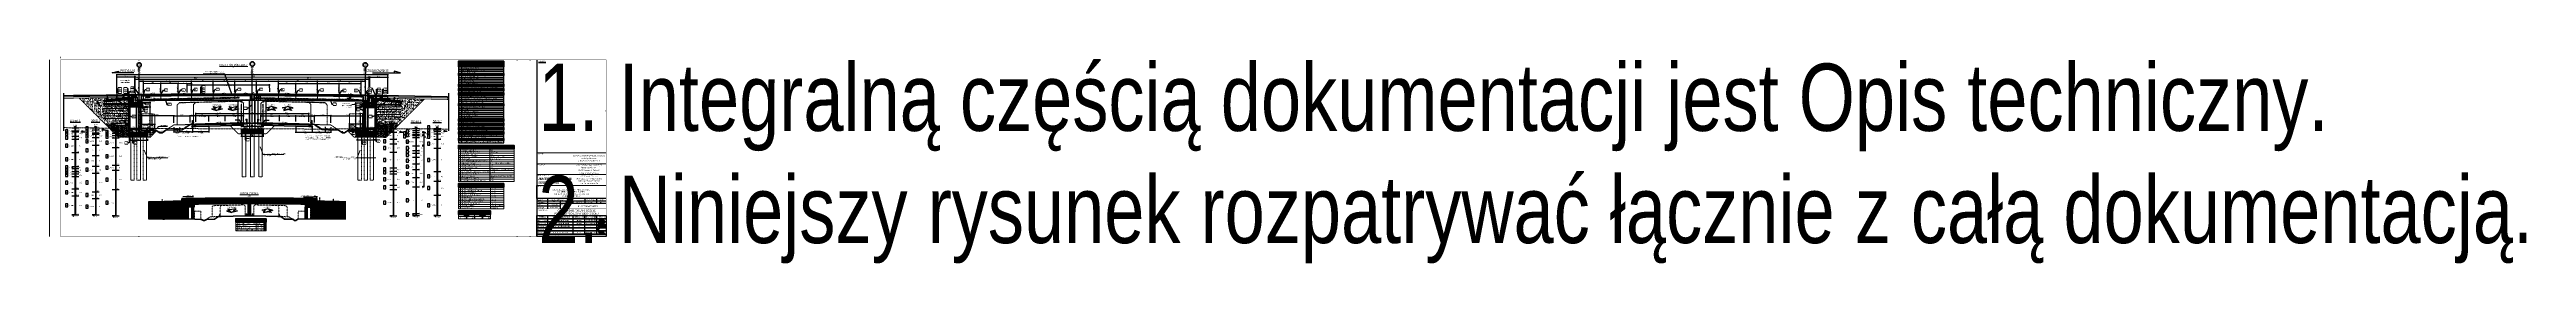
# Paper-space layout '0140_PT_M_WD-68_03_420x1290' of a CAD drawing. Header units: metres. Extents: x 5 to 5700, y -56 to 419.
# The model-space entities are those that its viewports show. They can reach past a viewport. Long polylines and large blocks are cut down to what shows.
import ezdxf
from ezdxf import colors
from ezdxf.entities.mleader import LeaderData, LeaderLine
from ezdxf.enums import TextEntityAlignment as Align
from ezdxf.math import Vec2, Vec3

# ---------------------------------------------------------------- set-up
doc = ezdxf.new("R2018")
doc.units = ezdxf.units.M
doc.set_wipeout_variables(frame=1)
doc.header["$PDSIZE"] = 0.05
for name, pattern in [('CENTER', [2, 1.25, -0.25, 0.25, -0.25]), ('CENTER2', [1.125, 0.75, -0.125, 0.125, -0.125]), ('DASHED', [0.75, 0.5, -0.25]), ('HIDDEN', [0.375, 0.25, -0.125]), ('HIDDEN_Ukryta', [9.525, 6.35, -3.175])]:
    doc.linetypes.add(name, pattern=pattern)
for name, color, linetype in [('0-T', 7, 'Continuous'), ('00FunGeo-L', 7, 'Continuous'), ('00FunGeo-T', 7, 'Continuous'), ('00RysOpi-T', 2, 'Continuous'), ('AII_M_balustrady', 8, 'Continuous'), ('AII_M_konstrukcja beton', 3, 'Continuous'), ('AII_M_opis', 1, 'Continuous'), ('AII_M_opisy do legendy', 2, 'Continuous'), ('AII_M_opisy kierunki', 1, 'Continuous'), ('AII_M_opisy tytuly', 3, 'Continuous'), ('AII_M_osie główne', 8, 'CENTER'), ('AII_M_podpory', 1, 'Continuous'), ('AII_M_schody', 7, 'Continuous'), ('AII_M_wyposażenie', 8, 'Continuous'), ('AII_opis', 1, 'Continuous'), ('AII_xref', 7, 'Continuous'), ('WYIzoGru-L', 7, 'Continuous')]:
    doc.layers.add(name, color=color, linetype=linetype)
for name, color, linetype, lineweight in [('AII_D_przekrój_wyposażenie', 8, 'Continuous', 5), ('AII_M_geologia', 1, 'Continuous', 25), ('AII_M_konstrukcja 0.00', 8, 'Continuous', 0), ('AII_M_konstrukcja 0.09', 6, 'Continuous', 9), ('AII_M_konstrukcja 0.18', 9, 'Continuous', 18), ('AII_M_konstrukcja 0.25', 1, 'Continuous', 25), ('AII_M_konstrukcja 0.35', 2, 'Continuous', 35), ('AII_M_konstrukcja 0.50', 3, 'Continuous', 50), ('AII_M_kreskowanie', 8, 'Continuous', 0), ('AII_M_kreskowanie skarp', 8, 'Continuous', 0), ('AII_M_legenda', 1, 'Continuous', 25), ('AII_M_linie przerywane', 9, 'DASHED', 18), ('AII_M_nawierzchnia', 9, 'Continuous', 18), ('AII_M_niweleta', 2, 'Continuous', 35), ('AII_M_odwodnienie', 8, 'Continuous', 9), ('AII_M_opisy', 1, 'Continuous', 25), ('AII_M_opisy odniesienia', 1, 'Continuous', 25), ('AII_M_opisy rzedne', 1, 'Continuous', 25), ('AII_M_opisy spadki', 9, 'Continuous', 18), ('AII_M_opisy tabele', 1, 'Continuous', 25), ('AII_M_opisy wymiary', 1, 'Continuous', 25), ('AII_M_osie', 9, 'CENTER', 18), ('AII_M_osie glowne', 9, 'CENTER2', 18), ('AII_M_robocza', 42, 'Continuous', 30), ('AII_M_roboty ziemne wykopy', 9, 'DASHED', 18), ('AII_M_skrajnia', 9, 'DASHED', 18), ('AII_M_tabele', 1, 'Continuous', 25), ('AII_M_teren istniejacy', 94, 'DASHED', 18), ('AII_M_teren projektowany', 4, 'Continuous', 70), ('AII_M_wymiary', 1, 'Continuous', 25), ('AII_M_wyposazenie', 1, 'Continuous', 25), ('AII_Wydruk_Podpisy', 7, 'Continuous', 35), ('AII_Wydruk_Ramka', 7, 'Continuous', 70), ('AII_Wydruk_Tabelka', 7, 'Continuous', 25), ('PROFIL_ramka', 7, 'Continuous', 15)]:
    doc.layers.add(name, color=color, linetype=linetype, lineweight=lineweight)
doc.layers.add('AII_M_pomoc', color=30, linetype='Continuous', plot=False)
doc.layers.add('AII_Wydruk_Rzutnie', color=7, linetype='Continuous', lineweight=0, plot=False)
doc.layers.get('AII_Wydruk_Rzutnie').off()
doc.styles.add('AII_norm.', font='CDMSIMPL.shx', dxfattribs={"width": 0.7, "bigfont": 'CDMBIGPL.shx'})
doc.styles.add('CDMSTYLE', font='CDMSIMPL.shx', dxfattribs={"width": 0.7, "bigfont": 'CDMBIGPL.shx'})
doc.styles.get("Standard").update_dxf_attribs({"font": 'txt.shx', "width": 0.7})
doc.dimstyles.new('CDM-ME100MM', dxfattribs={"dimscale": 0.1, "dimtxt": 2.5, "dimasz": 1.5, "dimexe": 1.5, "dimexo": 5, "dimgap": 0.5, "dimtad": 1, "dimdec": 0, "dimlfac": 1000, "dimrnd": 1, "dimzin": 9, "dimtxsty": 'CDMSTYLE', "dimblk": 'OBLIQUE', "dimcen": 2.5, "dimdle": 1.5, "dimclrd": 9, "dimclre": 9, "dimclrt": 1, "dimadec": 1, "dimazin": 2, "dimtfac": 1, "dimtdec": 0, "dimtix": 1, "dimtmove": 2, "dimatfit": 3, "dimfxl": 1, "dimtvp": 1, "dimtolj": 1, "dimtzin": 0, "dimlwd": 25, "dimlwe": 25, "dimarcsym": 0})
doc.dimstyles.new('CDM-ME100MM$7', dxfattribs={"dimscale": 0.1, "dimtxt": 2.5, "dimasz": 1.5, "dimexe": 1.5, "dimexo": 5, "dimgap": 0.5, "dimtad": 1, "dimdec": 0, "dimlfac": 1000, "dimrnd": 1, "dimzin": 9, "dimtxsty": 'CDMSTYLE', "dimblk": 'OBLIQUE', "dimcen": 2.5, "dimdle": 1.5, "dimclrd": 9, "dimclre": 9, "dimclrt": 1, "dimadec": 1, "dimazin": 2, "dimtfac": 1, "dimtdec": 0, "dimtix": 1, "dimtmove": 2, "dimatfit": 3, "dimfxl": 1, "dimtvp": 1, "dimtolj": 1, "dimtzin": 0, "dimlwd": 25, "dimlwe": 25, "dimarcsym": 0})
pattern_1 = [(45, (-232.66827, -46.22293), (-0.08980256, 0.08980256), []), (135, (-232.66827, -46.22293), (-0.08980256, -0.08980256), [])]
pattern_2 = [(327.320079, (8416669.201813, 5772234.18563), (0.017143266, 0.0267239767), []), (57.320079, (8416669.201813, 5772234.18563), (-0.0267239767, 0.017143266), [])]
pattern_3 = [(327.320079, (8416670.34808, 5772229.486566), (0.017143266, 0.0267239767), []), (57.320079, (8416670.34808, 5772229.486566), (-0.0267239767, 0.017143266), [])]
pattern_4 = [(327.320079, (8416669.203216, 5772234.185935), (0.017143266, 0.0267239767), []), (57.320079, (8416669.203216, 5772234.185935), (-0.0267239767, 0.017143266), [])]
pattern_5 = [(282.32008, (8416670.34808, 5772229.48657), (0.19852048, 0.04335735), []), (12.32008, (8416670.34808, 5772229.48657), (0.15516313, 0.24187783), [0.2032, -0.2032])]
pattern_6 = [(327.320079, (8416685.99492, 5772157.348134), (0.017143266, 0.0267239767), []), (57.320079, (8416685.99492, 5772157.348134), (-0.0267239767, 0.017143266), [])]
pattern_7 = [(327.320079, (8416692.896916, 5772231.56802), (0.017143266, 0.0267239767), []), (57.320079, (8416692.896916, 5772231.56802), (-0.0267239767, 0.017143266), [])]
pattern_8 = [(327.320079, (8416672.33844, 5772224.03103), (0.017143266, 0.0267239767), []), (57.320079, (8416672.33844, 5772224.03103), (-0.0267239767, 0.017143266), [])]
pattern_9 = [(353.968537, (8416672.33844, 5772224.03103), (0.0033361176, 0.031574243), []), (83.968537, (8416672.33844, 5772224.03103), (-0.031574243, 0.0033361176), [])]

# ---------------------------------------------------------------- blocks, each defined once
blk = doc.blocks.new('*U138')
at = {"layer": 'AII_Wydruk_Ramka', "linetype": 'Continuous', "lineweight": 0}
blk.add_line((5, 6), (5, 414), dxfattribs=at)
at = {"layer": 'AII_Wydruk_Ramka', "color": 7, "linetype": 'Continuous', "lineweight": 35}
for p, q in [((30, 419), (31, 419)), ((210, 414), (210, 413)), ((1080, 414), (1080, 413)), ((1110, 414), (1110, 413)), ((1285, 296), (1284, 296)), ((210, 6), (210, 7)), ((1080, 6), (1080, 7)), ((1110, 6), (1110, 7))]:
    blk.add_line(p, q, dxfattribs=at)
at = {"layer": 'AII_Wydruk_Ramka', "color": 7, "linetype": 'Continuous', "lineweight": 25}
blk.add_line((1125, 414), (1125, 6), dxfattribs=at)
at = {"layer": 'AII_Wydruk_Ramka', "linetype": 'Continuous', "lineweight": 0, "const_width": 0.7}
blk.add_lwpolyline([(30, 414), (1285, 414), (1285, 6), (30, 6)], close=True, dxfattribs=at)
at = {"layer": 'AII_Wydruk_Tabelka', "lineweight": 35, "style": 'CDMSTYLE', "width": 0.8}
blk.add_text('%%UUWAGI:', height=3.5, dxfattribs=at).set_placement((1129, 408))
at = {"layer": 'AII_Wydruk_Tabelka', "lineweight": 25, "width": 0.8, "flags": 104}
blk.add_attdef('UWAGI', text='', height=2.5, dxfattribs=at).set_placement((1129, 405), align=Align.TOP_LEFT)
blk = doc.blocks.new('Logo Firmy')
at = {"layer": 'AII_Wydruk_Tabelka'}
h = blk.add_hatch(color=252, dxfattribs=at)
h.paths.add_polyline_path([(651.1, 557.2), (650.5, 556.1), (651.6, 556.1)], flags=16)
h.paths.add_polyline_path([(649, 554.6), (649, 554.5), (650, 554.5), (649.9, 554.8), (650.3, 555.5), (651.8, 555.5), (652.1, 554.9), (652.1, 554.7), (652, 554.6), (652, 554.5), (654, 554.5), (653.7, 554.8), (652.3, 558.1), (650.6, 558.1), (650.8, 558), (649.1, 554.7), (649.1, 554.6)])
edge = h.paths.add_edge_path()
edge.add_line((654.2, 555.5), (654.2, 557.9))
edge.add_line((654, 558.1), (654.2, 557.9))
h = blk.add_hatch(color=252, dxfattribs=at)
h.paths.add_polyline_path([(680.6, 552), (649.2, 552), (649.2, 551.6), (680.6, 551.6)])
h.paths.add_polyline_path([(680.6, 552.6), (649.2, 552.6), (649.2, 552.2), (680.6, 552.2)])
edge = h.paths.add_edge_path()
edge.add_line((676.8, 551.2), (676.3, 551.2))
h = blk.add_hatch(color=256, dxfattribs=at)
edge = h.paths.add_edge_path()
edge.add_line((649.2, 550.6), (650.8, 550.6))
edge.add_arc((650.8, 550.2), 0.4, 0, 90, ccw=False)
edge.add_line((651.2, 550.2), (651.2, 550))
edge.add_arc((650.9, 550), 0.3, -90, 0, ccw=False)
edge.add_arc((650.9, 549.4), 0.3, 0, 90, ccw=False)
edge.add_line((651.2, 549.4), (651.2, 549.1))
edge.add_arc((650.8, 549.1), 0.4, -90, 0, ccw=False)
edge.add_line((650.8, 548.7), (649.2, 548.7))
edge.add_line((649.2, 548.7), (649.2, 548.9))
edge.add_line((649.2, 548.9), (649.3, 548.9))
edge.add_line((649.3, 548.9), (649.3, 550.4))
edge.add_line((649.3, 550.4), (649.2, 550.4))
edge.add_line((649.2, 550.4), (649.2, 550.6))
edge = h.paths.add_edge_path(flags=16)
edge.add_line((649.9, 549.6), (650.3, 549.6))
edge.add_arc((650.3, 549.4), 0.2, 0, 90, ccw=False)
edge.add_line((650.5, 549.4), (650.5, 549.2))
edge.add_arc((650.3, 549.2), 0.2, 270, 360, ccw=False)
edge.add_line((650.3, 549), (649.9, 549))
edge.add_line((649.9, 549), (649.9, 549.6))
edge = h.paths.add_edge_path(flags=16)
edge.add_line((649.9, 550.3), (650.3, 550.3))
edge.add_arc((650.3, 550.1), 0.2, 0, 90, ccw=False)
edge.add_line((650.5, 550.1), (650.5, 550))
edge.add_arc((650.3, 550), 0.2, 270, 360, ccw=False)
edge.add_line((650.3, 549.8), (649.9, 549.8))
edge.add_line((649.9, 549.8), (649.9, 550.3))
edge = h.paths.add_edge_path(flags=16)
edge.add_line((650.8, 549.7), (650.9, 549.7))
for color, points in [(256, [(652.3, 548.8), (652.2, 548.9), (652.2, 549.6), (652.2, 550.4), (652.3, 550.5), (652.3, 550.6), (651.4, 550.6), (651.4, 550.5), (651.5, 550.4), (651.5, 549.6), (651.5, 548.9), (651.4, 548.8), (651.4, 548.7), (652.3, 548.7)]), (252, [(659.6, 554.8), (659.5, 554.6), (659.5, 554.6), (659.5, 554.6), (661.2, 554.6), (661.2, 554.6), (661.2, 554.6), (661.1, 554.8), (661.1, 557.6), (662.1, 557.6), (662.2, 557.5), (662.3, 557.5), (662.2, 558.1), (658.6, 558.1), (658.4, 557.5), (658.5, 557.5), (658.7, 557.6), (659.6, 557.6)]), (256, [(670.7, 550.2), (670.7, 550.6), (669, 550.6), (669, 550.5), (669.1, 550.4), (669.1, 548.9), (669, 548.8), (669, 548.7), (670.6, 548.7), (670.8, 549.1), (670.6, 549.1), (670.6, 549), (669.7, 549), (669.7, 549.5), (670.6, 549.5), (670.6, 549.5), (670.6, 549.9), (670.6, 549.9), (669.7, 549.9), (669.7, 550.3), (670.6, 550.3), (670.6, 550.2)]), (256, [(673.3, 550.3), (673.8, 550.3), (673.8, 548.9), (673.7, 548.8), (673.7, 548.7), (674.6, 548.7), (674.6, 548.8), (674.4, 548.9), (674.4, 550.3), (674.9, 550.3), (675, 550.2), (675.1, 550.2), (675, 550.6), (673.2, 550.6), (673.1, 550.2), (673.2, 550.2)]), (256, [(676.3, 551.2), (676.1, 550.7), (676.5, 550.7), (676.8, 551.2)]), (256, [(679.4, 548.7), (680.2, 548.7), (680.2, 548.9), (680.6, 550.4), (680.7, 550.5), (680.7, 550.6), (680.2, 550.6), (680.2, 550.4), (680, 549.4), (679.6, 550.6), (678.9, 550.6), (678.6, 549.4), (678.3, 550.4), (678.3, 550.5), (678.3, 550.6), (677.5, 550.6), (677.5, 550.5), (677.6, 550.4), (678, 548.9), (678, 548.7), (678.7, 548.7), (678.7, 548.9), (679.1, 550), (679.4, 548.9)])]:
    blk.add_hatch(color=color, dxfattribs=at).paths.add_polyline_path(points)
h = blk.add_hatch(color=256, dxfattribs=at)
edge = h.paths.add_edge_path()
edge.add_line((653.1, 548.7), (654, 548.7))
edge.add_arc((654, 549.3), 0.55, 270, 360)
edge.add_line((654.6, 549.3), (654.6, 550.5))
edge.add_line((654.6, 550.5), (654.6, 550.5))
edge.add_line((654.6, 550.5), (654.6, 550.6))
edge.add_line((654.6, 550.6), (654.2, 550.6))
edge.add_line((654.2, 550.6), (654.2, 550.5))
edge.add_line((654.2, 550.5), (654.3, 550.5))
edge.add_line((654.3, 550.5), (654.3, 549.1))
edge.add_arc((654.2, 549.1), 0.1, -90, 0, ccw=False)
edge.add_line((654.2, 549), (653.4, 549))
edge.add_arc((653.4, 549.1), 0.1, 180, 270, ccw=False)
edge.add_line((653.3, 549.1), (653.3, 550.5))
edge.add_line((653.3, 550.5), (653.4, 550.5))
edge.add_line((653.4, 550.5), (653.4, 550.6))
edge.add_line((653.4, 550.6), (652.5, 550.6))
edge.add_line((652.5, 550.6), (652.5, 550.5))
edge.add_line((652.5, 550.5), (652.6, 550.5))
edge.add_line((652.6, 550.5), (652.6, 549.3))
edge.add_arc((653.1, 549.3), 0.55, 180, 270)
h = blk.add_hatch(color=252, dxfattribs=at)
edge = h.paths.add_edge_path()
edge.add_line((657.4, 558.1), (658.3, 558.1))
edge.add_line((658.3, 558.1), (658.2, 558))
edge.add_line((658.2, 558), (658.2, 555.5))
edge.add_arc((657.2, 555.5), 1, -90, 0, ccw=False)
edge.add_line((657.2, 554.5), (655.2, 554.5))
edge.add_arc((655.2, 555.5), 1, 180, 270, ccw=False)
edge.add_line((654.2, 555.5), (654.2, 557.9))
edge.add_line((654.2, 557.9), (654, 558.1))
edge.add_line((654, 558.1), (655.8, 558.1))
edge.add_line((655.8, 558.1), (655.6, 557.9))
edge.add_line((655.6, 557.9), (655.6, 555.4))
edge.add_arc((655.9, 555.4), 0.3, 180, 270)
edge.add_line((655.9, 555.1), (657.2, 555.1))
edge.add_arc((657.2, 555.4), 0.3, 270, 360)
edge.add_line((657.5, 555.4), (657.5, 557.9))
edge.add_line((657.5, 557.9), (657.4, 558.1))
edge = h.paths.add_edge_path()
edge.add_line((658.6, 558.1), (658.4, 557.5))
edge.add_line((658.5, 557.5), (658.4, 557.5))
edge.add_line((654, 554.5), (653.7, 554.8))
h = blk.add_hatch(color=256, dxfattribs=at)
edge = h.paths.add_edge_path()
edge.add_line((656.2, 548.7), (657.1, 548.7))
edge.add_line((657.1, 548.7), (656.6, 549.5))
edge.add_line((656.6, 549.5), (656.7, 549.5))
edge.add_arc((656.7, 549.7), 0.2, 269.8739, 360)
edge.add_line((656.9, 549.7), (656.9, 550.2))
edge.add_arc((656.5, 550.2), 0.4, 0, 90)
edge.add_line((656.5, 550.6), (654.8, 550.6))
edge.add_line((654.8, 550.6), (654.8, 550.4))
edge.add_line((654.8, 550.4), (654.9, 550.4))
edge.add_line((654.9, 550.4), (654.9, 548.9))
edge.add_line((654.9, 548.9), (654.8, 548.9))
edge.add_line((654.8, 548.9), (654.8, 548.7))
edge.add_line((654.8, 548.7), (655.7, 548.7))
edge.add_line((655.7, 548.7), (655.7, 548.9))
edge.add_line((655.7, 548.9), (655.6, 548.9))
edge.add_line((655.6, 548.9), (655.6, 549.6))
edge.add_line((655.6, 549.6), (655.9, 549.6))
edge.add_line((655.9, 549.6), (656.2, 548.8))
edge.add_line((656.2, 548.8), (656.2, 548.7))
edge = h.paths.add_edge_path(flags=16)
edge.add_line((655.6, 550.3), (656, 550.3))
edge.add_arc((656, 550.1), 0.2, 0, 90, ccw=False)
edge.add_line((656.2, 550.1), (656.2, 550))
edge.add_arc((656, 550), 0.2, 270, 360, ccw=False)
edge.add_line((656, 549.8), (655.6, 549.8))
edge.add_line((655.6, 549.8), (655.6, 550.3))
h = blk.add_hatch(color=256, dxfattribs=at)
edge = h.paths.add_edge_path(flags=16)
edge.add_arc((658.1, 550.1), 0.2, 90, 180)
edge.add_line((657.9, 550.1), (657.9, 549.3))
edge.add_arc((658.1, 549.3), 0.2, 180, 270)
edge.add_line((658.1, 549.1), (658.4, 549.1))
edge.add_arc((658.4, 549.3), 0.2, 270, 360)
edge.add_line((658.6, 549.3), (658.6, 550.1))
edge.add_arc((658.4, 550.1), 0.2, 0, 90)
edge.add_line((658.4, 550.3), (658.1, 550.3))
edge = h.paths.add_edge_path()
edge.add_arc((658.8, 550.2), 0.4, 0, 90)
edge.add_line((658.8, 550.6), (657.6, 550.6))
edge.add_arc((657.6, 550.2), 0.4, 90, 180)
edge.add_line((657.2, 550.2), (657.2, 549.1))
edge.add_arc((657.6, 549.1), 0.4, 180, 270)
edge.add_line((657.6, 548.7), (658.8, 548.7))
edge.add_arc((658.8, 549.1), 0.4, 270, 360)
edge.add_line((659.2, 549.1), (659.2, 550.2))
h = blk.add_hatch(color=256, dxfattribs=at)
edge = h.paths.add_edge_path(flags=16)
edge.add_arc((661.4, 549.9), 0.2, 270, 360)
edge.add_line((661.6, 549.9), (661.6, 550.1))
edge.add_arc((661.4, 550.1), 0.2, 0, 90)
edge.add_line((661.4, 550.3), (661, 550.3))
edge.add_line((661, 550.3), (661, 549.7))
edge.add_line((661, 549.7), (661.4, 549.7))
edge = h.paths.add_edge_path()
edge.add_line((661, 549.4), (661.9, 549.4))
edge.add_arc((661.9, 549.8), 0.4, 270, 360)
edge.add_line((662.3, 549.8), (662.3, 550.2))
edge.add_arc((661.9, 550.2), 0.4, 0, 90)
edge.add_line((661.9, 550.6), (660.2, 550.6))
edge.add_line((660.2, 550.6), (660.2, 550.4))
edge.add_line((660.2, 550.4), (660.3, 550.4))
edge.add_line((660.3, 550.4), (660.3, 548.9))
edge.add_line((660.3, 548.9), (660.2, 548.9))
edge.add_line((660.2, 548.9), (660.2, 548.7))
edge.add_line((660.2, 548.7), (661.1, 548.7))
edge.add_line((661.1, 548.7), (661.1, 548.9))
edge.add_line((661.1, 548.9), (661, 548.9))
edge.add_line((661, 548.9), (661, 549.4))
h = blk.add_hatch(color=256, dxfattribs=at)
edge = h.paths.add_edge_path()
edge.add_line((663.8, 548.7), (664.7, 548.7))
edge.add_line((664.7, 548.7), (664.3, 549.5))
edge.add_line((664.3, 549.5), (664.4, 549.5))
edge.add_arc((664.4, 549.7), 0.2, 269.8739, 360)
edge.add_line((664.6, 549.7), (664.6, 550.2))
edge.add_arc((664.2, 550.2), 0.4, 0, 90)
edge.add_line((664.2, 550.6), (662.5, 550.6))
edge.add_line((662.5, 550.6), (662.5, 550.4))
edge.add_line((662.5, 550.4), (662.6, 550.4))
edge.add_line((662.6, 550.4), (662.6, 548.9))
edge.add_line((662.6, 548.9), (662.5, 548.9))
edge.add_line((662.5, 548.9), (662.5, 548.7))
edge.add_line((662.5, 548.7), (663.4, 548.7))
edge.add_line((663.4, 548.7), (663.4, 548.9))
edge.add_line((663.4, 548.9), (663.3, 548.9))
edge.add_line((663.3, 548.9), (663.3, 549.6))
edge.add_line((663.3, 549.6), (663.5, 549.6))
edge.add_line((663.5, 549.6), (663.8, 548.8))
edge.add_line((663.8, 548.8), (663.8, 548.7))
edge = h.paths.add_edge_path(flags=16)
edge.add_line((663.3, 550.3), (663.7, 550.3))
edge.add_arc((663.7, 550.1), 0.2, 0, 90, ccw=False)
edge.add_line((663.9, 550.1), (663.9, 550))
edge.add_arc((663.7, 550), 0.2, 270, 360, ccw=False)
edge.add_line((663.7, 549.8), (663.3, 549.8))
edge.add_line((663.3, 549.8), (663.3, 550.3))
h = blk.add_hatch(color=252, dxfattribs=at)
h.paths.add_polyline_path([(663.5, 558.1, 0.431061), (662.7, 557.3), (662.7, 555.3, 0.414214), (663.5, 554.5), (666, 554.5, 0.414214), (666.8, 555.3), (666.8, 557.3, 0.431061), (666.1, 558.1)])
h.paths.add_polyline_path([(665.1, 557.6, -0.414214), (665.4, 557.3), (665.4, 555.4, -0.414214), (665.1, 555.1), (664.4, 555.1, -0.414214), (664.1, 555.4), (664.1, 557.3, -0.414214), (664.4, 557.6)], flags=16)
h = blk.add_hatch(color=256, dxfattribs=at)
edge = h.paths.add_edge_path(flags=16)
edge.add_arc((665.7, 550.1), 0.2, 90, 180)
edge.add_line((665.5, 550.1), (665.5, 549.3))
edge.add_arc((665.7, 549.3), 0.2, 180, 270)
edge.add_line((665.7, 549.1), (666, 549.1))
edge.add_arc((666, 549.3), 0.2, 270, 360)
edge.add_line((666.2, 549.3), (666.2, 550.1))
edge.add_arc((666, 550.1), 0.2, 0, 90)
edge.add_line((666, 550.3), (665.7, 550.3))
edge = h.paths.add_edge_path()
edge.add_arc((666.5, 550.2), 0.4, 0, 90)
edge.add_line((666.5, 550.6), (665.2, 550.6))
edge.add_arc((665.2, 550.2), 0.4, 90, 180)
edge.add_line((664.8, 550.2), (664.8, 549.1))
edge.add_arc((665.2, 549.1), 0.4, 180, 270)
edge.add_line((665.2, 548.7), (666.5, 548.7))
edge.add_arc((666.5, 549.1), 0.4, 270, 360)
edge.add_line((666.9, 549.1), (666.9, 550.2))
h = blk.add_hatch(color=256, dxfattribs=at)
edge = h.paths.add_edge_path()
edge.add_line((667.1, 548.7), (668.3, 548.7))
edge.add_arc((668.3, 549.1), 0.4, 270, 360)
edge.add_line((668.7, 549.1), (668.7, 550.4))
edge.add_line((668.7, 550.4), (668.8, 550.5))
edge.add_line((668.8, 550.5), (668.8, 550.6))
edge.add_line((668.8, 550.6), (667.9, 550.6))
edge.add_line((667.9, 550.6), (667.9, 550.5))
edge.add_line((667.9, 550.5), (668, 550.4))
edge.add_line((668, 550.4), (668, 549.2))
edge.add_arc((667.8, 549.2), 0.2, 270, 360, ccw=False)
edge.add_line((667.8, 549), (667.3, 549))
edge.add_line((667.3, 549), (667.2, 549.1))
edge.add_line((667.2, 549.1), (667.1, 549.1))
edge.add_line((667.1, 549.1), (667.1, 548.7))
h = blk.add_hatch(color=252, dxfattribs=at)
edge = h.paths.add_edge_path()
edge.add_line((667.3, 555.3), (667.6, 555.1))
edge.add_line((667.6, 555.1), (669.4, 555.1))
edge.add_arc((669.4, 555.3), 0.2, 270, 360)
edge.add_line((669.6, 555.3), (669.6, 555.5))
edge.add_arc((669.4, 555.5), 0.2, 0, 90)
edge.add_line((669.4, 555.7), (667.9, 555.7))
edge.add_arc((667.9, 556.3), 0.6, 180, 270, ccw=False)
edge.add_line((667.3, 556.3), (667.3, 557.5))
edge.add_arc((667.9, 557.5), 0.6, 90, 180, ccw=False)
edge.add_line((667.9, 558.1), (670.8, 558.1))
edge.add_line((670.8, 558.1), (670.9, 557.5))
edge.add_line((670.9, 557.5), (670.7, 557.6))
edge.add_line((670.7, 557.6), (668.9, 557.6))
edge.add_arc((668.9, 557.4), 0.2, 90, 180)
edge.add_line((668.7, 557.4), (668.7, 557.2))
edge.add_arc((668.9, 557.2), 0.2, 180, 270)
edge.add_line((668.9, 557), (670.3, 557))
edge.add_arc((670.3, 556.3), 0.7, 0, 90, ccw=False)
edge.add_line((671, 556.3), (671, 555.3))
edge.add_arc((670.3, 555.3), 0.7, -90, 0, ccw=False)
edge.add_line((670.3, 554.6), (667.4, 554.6))
edge.add_line((667.4, 554.6), (667.3, 555.3))
h = blk.add_hatch(color=256, dxfattribs=at)
h.paths.add_polyline_path([(671.7, 548.9), (671.7, 549.3), (671.9, 549.5), (672.3, 548.8), (672.2, 548.7), (673.2, 548.7), (673.2, 548.8), (673.1, 548.9), (672.4, 550.1), (672.7, 550.5), (672.8, 550.5), (672.8, 550.6), (672.3, 550.6), (672.3, 550.4), (671.7, 549.8), (671.7, 550.4), (671.8, 550.5), (671.8, 550.6), (670.9, 550.6), (670.9, 550.5), (671, 550.4), (671, 548.9), (670.9, 548.8), (670.9, 548.7), (671.8, 548.7), (671.8, 548.8)])
edge = h.paths.add_edge_path()
edge.add_line((673.3, 550.3), (673.2, 550.2))
edge.add_line((673.1, 550.2), (673.2, 550.2))
edge.add_line((673.2, 550.6), (673.1, 550.2))
h = blk.add_hatch(color=252, dxfattribs=at)
h.paths.add_polyline_path([(672.4, 554.6), (672.5, 554.9), (672.5, 557.6), (671.6, 557.6), (671.4, 557.5), (671.3, 557.5), (671.4, 558.1), (675, 558.1), (675.2, 557.5), (675.1, 557.5), (674.9, 557.6), (674, 557.6), (674, 554.9), (674, 554.6), (674.1, 554.6), (674.1, 554.6), (672.3, 554.6), (672.3, 554.6)])
edge = h.paths.add_edge_path()
edge.add_line((675.3, 554.6), (675.3, 554.5))
h = blk.add_hatch(color=252, dxfattribs=at)
edge = h.paths.add_edge_path(flags=16)
edge.add_arc((677.8, 557.4), 0.2, 0, 90)
edge.add_line((677.8, 557.6), (677, 557.6))
edge.add_line((677, 557.6), (677, 556.7))
edge.add_line((677, 556.7), (677.8, 556.7))
edge.add_arc((677.8, 556.9), 0.2, 270, 360)
edge.add_line((678, 556.9), (678, 557.4))
edge = h.paths.add_edge_path()
edge.add_line((675.3, 558.1), (678.9, 558.1))
edge.add_arc((678.9, 557.5), 0.6, 0, 90, ccw=False)
edge.add_line((679.5, 557.5), (679.5, 556.4))
edge.add_arc((679.2, 556.4), 0.3, 270, 360, ccw=False)
edge.add_line((679.2, 556.1), (678.9, 556.1))
edge.add_line((678.9, 556.1), (679.7, 554.7))
edge.add_line((679.7, 554.7), (679.6, 554.6))
edge.add_line((679.6, 554.6), (679.6, 554.5))
edge.add_line((679.6, 554.5), (678.1, 554.5))
edge.add_line((678.1, 554.5), (677.4, 556.1))
edge.add_line((677.4, 556.1), (676.9, 556.1))
edge.add_line((676.9, 556.1), (676.9, 555))
edge.add_line((676.9, 555), (677, 554.6))
edge.add_line((677, 554.6), (677.1, 554.6))
edge.add_line((677.1, 554.6), (677.1, 554.5))
edge.add_line((677.1, 554.5), (675.3, 554.5))
edge.add_line((675.3, 554.5), (675.3, 554.6))
edge.add_line((675.3, 554.6), (675.4, 554.6))
edge.add_line((675.4, 554.6), (675.5, 554.9))
edge.add_line((675.5, 554.9), (675.5, 557.9))
edge.add_line((675.5, 557.9), (675.3, 558.1))
edge = h.paths.add_edge_path()
edge.add_line((679.8, 554.7), (679.7, 554.7))
h = blk.add_hatch(color=256, dxfattribs=at)
edge = h.paths.add_edge_path(flags=16)
edge.add_arc((676.2, 550.1), 0.2, 90, 180)
edge.add_line((676, 550.1), (676, 549.3))
edge.add_arc((676.2, 549.3), 0.2, 180, 270)
edge.add_line((676.2, 549.1), (676.4, 549.1))
edge.add_arc((676.4, 549.3), 0.2, 270, 360)
edge.add_line((676.6, 549.3), (676.6, 550.1))
edge.add_arc((676.4, 550.1), 0.2, 0, 90)
edge.add_line((676.4, 550.3), (676.2, 550.3))
edge = h.paths.add_edge_path()
edge.add_arc((676.9, 550.2), 0.4, 0, 90)
edge.add_line((676.9, 550.6), (675.7, 550.6))
edge.add_arc((675.7, 550.2), 0.4, 90, 180)
edge.add_line((675.3, 550.2), (675.3, 549.1))
edge.add_arc((675.7, 549.1), 0.4, 180, 270)
edge.add_line((675.7, 548.7), (676.9, 548.7))
edge.add_arc((676.9, 549.1), 0.4, 270, 360)
edge.add_line((677.3, 549.1), (677.3, 550.2))
h = blk.add_hatch(color=252, dxfattribs=at)
h.paths.add_polyline_path([(681.7, 557.2), (681.2, 556.1), (682.2, 556.1)], flags=0)
h.paths.add_polyline_path([(679.6, 554.6), (679.6, 554.5), (680.6, 554.5), (680.6, 554.8), (680.9, 555.5), (682.4, 555.5), (682.7, 554.9), (682.7, 554.7), (682.7, 554.6), (682.7, 554.6), (684.6, 554.6), (684.4, 554.8), (683, 558.1), (681.3, 558.1), (681.4, 558), (679.8, 554.7), (679.7, 554.7)], flags=16)
edge = h.paths.add_edge_path()
edge.add_line((684.7, 558.1), (684.7, 558.1))
edge.add_line((684.8, 558.1), (684.7, 558.1))
edge.add_line((684.7, 554.6), (684.7, 554.5))
edge.add_line((684.8, 554.6), (684.7, 554.6))
edge.add_line((684.9, 554.9), (684.8, 554.6))
edge.add_line((684.9, 557.8), (684.9, 554.9))
edge.add_line((684.8, 558.1), (684.9, 557.8))
edge.add_arc((679.2, 556.4), 0.3, 270, 360)
edge.add_line((679.5, 557.5), (679.5, 556.4))
h = blk.add_hatch(color=252, dxfattribs=at)
h.paths.add_polyline_path([(699.6, 551.7), (699, 551.7), (699, 551.2), (699.6, 551.2)])
h.paths.add_polyline_path([(696.8, 551.7), (696.2, 551.7), (696.2, 551.2), (696.8, 551.2)])
h.paths.add_polyline_path([(692, 552.6), (691.9, 552.3), (692.1, 552.3), (692.1, 552.3), (692.7, 552.3), (691.9, 551.2), (693.5, 551.2), (693.6, 551.6), (693.5, 551.6), (693.5, 551.5), (692.8, 551.5), (693.6, 552.6)])
edge = h.paths.add_edge_path()
edge.add_line((697.9, 552.6), (697.4, 552.6))
edge.add_arc((697.4, 552.3), 0.3, 90, 180)
edge.add_line((697.1, 552.3), (697.1, 551.5))
edge.add_arc((697.4, 551.5), 0.3, 180, 270)
edge.add_line((697.4, 551.2), (697.9, 551.2))
edge.add_line((697.9, 551.2), (698.4, 551.2))
edge.add_arc((698.4, 551.5), 0.3, 270, 360)
edge.add_line((698.7, 551.5), (698.7, 552.3))
edge.add_arc((698.4, 552.3), 0.3, 0, 90)
edge.add_line((698.4, 552.6), (697.9, 552.6))
edge = h.paths.add_edge_path(flags=16)
edge.add_arc((697.8, 552.2), 0.1, 90, 180)
edge.add_line((697.7, 552.2), (697.7, 551.6))
edge.add_arc((697.8, 551.6), 0.1, 180, 270)
edge.add_line((697.8, 551.5), (698, 551.5))
edge.add_arc((698, 551.6), 0.1, 270, 360)
edge.add_line((698.1, 551.6), (698.1, 552.2))
edge.add_arc((698, 552.2), 0.1, 0, 90)
edge.add_line((698, 552.3), (697.8, 552.3))
edge = h.paths.add_edge_path()
edge.add_line((695.1, 552.6), (694.6, 552.6))
edge.add_arc((694.6, 552.3), 0.3, 90, 180)
edge.add_line((694.3, 552.3), (694.3, 551.5))
edge.add_arc((694.6, 551.5), 0.3, 180, 270)
edge.add_line((694.6, 551.2), (695.1, 551.2))
edge.add_line((695.1, 551.2), (695.6, 551.2))
edge.add_arc((695.6, 551.5), 0.3, 270, 360)
edge.add_line((695.9, 551.5), (695.9, 552.3))
edge.add_arc((695.6, 552.3), 0.3, 0, 90)
edge.add_line((695.6, 552.6), (695.1, 552.6))
edge = h.paths.add_edge_path(flags=16)
edge.add_arc((695, 552.2), 0.1, 90, 180)
edge.add_line((694.9, 552.2), (694.9, 551.6))
edge.add_arc((695, 551.6), 0.1, 180, 270)
edge.add_line((695, 551.5), (695.2, 551.5))
edge.add_arc((695.2, 551.6), 0.1, 270, 360)
edge.add_line((695.3, 551.6), (695.3, 552.2))
edge.add_arc((695.2, 552.2), 0.1, 0, 90)
edge.add_line((695.2, 552.3), (695, 552.3))
edge = h.paths.add_edge_path()
edge.add_line((690.6, 551.4), (690.6, 551.2))
edge.add_line((690.6, 551.2), (691.2, 551.2))
edge.add_line((691.2, 551.2), (691.2, 551.4))
edge.add_line((691.2, 551.4), (691.2, 552.3))
edge.add_arc((690.9, 552.3), 0.3, 0, 90)
edge.add_line((690.9, 552.6), (689.7, 552.6))
edge.add_arc((689.7, 552.5), 0.1, 90, 180)
edge.add_line((689.6, 552.5), (689.6, 552.3))
edge.add_line((689.6, 552.3), (689.8, 552.3))
edge.add_line((689.8, 552.3), (690.5, 552.3))
edge.add_arc((690.5, 552.2), 0.1, 0, 90, ccw=False)
edge.add_line((690.6, 552.2), (690.6, 552.2))
edge.add_arc((690.5, 552.2), 0.1, -90, 0, ccw=False)
edge.add_line((690.5, 552.1), (689.8, 552.1))
edge.add_arc((689.8, 551.8), 0.3, 90, 180)
edge.add_line((689.5, 551.8), (689.5, 551.5))
edge.add_arc((689.8, 551.5), 0.3, 180, 270)
edge.add_line((689.8, 551.2), (690.5, 551.2))
edge.add_arc((690.5, 551.3), 0.1, 270, 315.8359)
edge.add_line((690.5, 551.3), (690.6, 551.4))
edge = h.paths.add_edge_path(flags=16)
edge.add_arc((690.5, 551.6), 0.1, 270, 360)
edge.add_line((690.6, 551.6), (690.6, 551.8))
edge.add_arc((690.5, 551.8), 0.1, 0, 90)
edge.add_line((690.5, 551.9), (690.2, 551.9))
edge.add_arc((690.2, 551.8), 0.1, 90, 180)
edge.add_line((690.1, 551.8), (690.1, 551.6))
edge.add_arc((690.2, 551.6), 0.1, 180, 270)
edge.add_line((690.2, 551.5), (690.5, 551.5))
h.paths.add_polyline_path([(686.9, 552.9), (686.8, 553), (687.5, 553), (687.5, 552.4), (687.6, 552.4), (687.6, 552.2), (687.5, 552.1), (687.5, 551.4), (687.6, 551.2), (686.8, 551.2), (686.9, 551.4), (686.9, 552), (686.8, 551.9), (686.8, 552.1), (686.9, 552.2)])
h.paths.add_polyline_path([(685.8, 553.1), (685.7, 552.7), (686, 552.7), (686.3, 553.1)])
edge = h.paths.add_edge_path()
edge.add_line((685.9, 552.6), (685.3, 552.6))
edge.add_arc((685.3, 552.3), 0.3, 90, 180)
edge.add_line((685, 552.3), (685, 551.5))
edge.add_arc((685.3, 551.5), 0.3, 180, 270)
edge.add_line((685.3, 551.2), (685.9, 551.2))
edge.add_line((685.9, 551.2), (686.4, 551.2))
edge.add_arc((686.4, 551.5), 0.3, 270, 360)
edge.add_line((686.7, 551.5), (686.7, 552.3))
edge.add_arc((686.4, 552.3), 0.3, 0, 90)
edge.add_line((686.4, 552.6), (685.9, 552.6))
edge = h.paths.add_edge_path(flags=16)
edge.add_arc((685.7, 552.2), 0.1, 90, 180)
edge.add_line((685.6, 552.2), (685.6, 551.6))
edge.add_arc((685.7, 551.6), 0.1, 180, 270)
edge.add_line((685.7, 551.5), (686, 551.5))
edge.add_arc((686, 551.6), 0.1, 270, 360)
edge.add_line((686.1, 551.6), (686.1, 552.2))
edge.add_arc((686, 552.2), 0.1, 0, 90)
edge.add_line((686, 552.3), (685.7, 552.3))
edge = h.paths.add_edge_path()
edge.add_line((683.8, 552.5), (683.9, 552.6))
edge.add_line((683.9, 552.6), (684.5, 552.6))
edge.add_arc((684.5, 552.3), 0.3, 0, 90, ccw=False)
edge.add_line((684.8, 552.3), (684.8, 551.5))
edge.add_arc((684.5, 551.5), 0.3, -90, 0, ccw=False)
edge.add_line((684.5, 551.2), (683.9, 551.2))
edge.add_line((683.9, 551.2), (683.9, 551.3))
edge.add_line((683.9, 551.3), (683.8, 551.3))
edge.add_line((683.8, 551.3), (683.8, 550.9))
edge.add_line((683.8, 550.9), (683.9, 550.8))
edge.add_line((683.9, 550.8), (683.2, 550.8))
edge.add_line((683.2, 550.8), (683.2, 552.4))
edge.add_line((683.2, 552.4), (683.2, 552.6))
edge.add_line((683.2, 552.6), (683.8, 552.6))
edge.add_line((683.8, 552.6), (683.8, 552.5))
edge.add_line((683.8, 552.5), (683.8, 552.5))
edge = h.paths.add_edge_path(flags=16)
edge.add_arc((683.9, 552.2), 0.1, 90, 180)
edge.add_line((683.8, 552.2), (683.8, 551.6))
edge.add_arc((683.9, 551.6), 0.1, 180, 270)
edge.add_line((683.9, 551.5), (684.1, 551.5))
edge.add_arc((684.1, 551.6), 0.1, 270, 360)
edge.add_line((684.2, 551.6), (684.2, 552.2))
edge.add_arc((684.1, 552.2), 0.1, 0, 90)
edge.add_line((684.1, 552.3), (683.9, 552.3))
edge = h.paths.add_edge_path()
edge.add_line((682.9, 552.7), (683, 552.7))
edge.add_line((683, 552.7), (683, 553))
edge.add_line((683, 553), (681.7, 553))
edge.add_arc((681.7, 552.7), 0.3, 90, 180)
edge.add_line((681.4, 552.7), (681.4, 552.1))
edge.add_arc((681.7, 552.1), 0.3, 180, 270)
edge.add_line((681.7, 551.8), (682.3, 551.8))
edge.add_arc((682.3, 551.7), 0.1, 0, 90, ccw=False)
edge.add_line((682.4, 551.7), (682.4, 551.6))
edge.add_arc((682.3, 551.6), 0.1, -90, 0, ccw=False)
edge.add_line((682.3, 551.5), (681.7, 551.5))
edge.add_line((681.7, 551.5), (681.4, 551.6))
edge.add_line((681.4, 551.6), (681.5, 551.2))
edge.add_line((681.5, 551.2), (682.7, 551.2))
edge.add_arc((682.7, 551.5), 0.3, 270, 360)
edge.add_line((683, 551.5), (683, 552.2))
edge.add_arc((682.7, 552.2), 0.3, 0, 90)
edge.add_line((682.7, 552.5), (682.1, 552.5))
edge.add_arc((682.1, 552.6), 0.1, 180, 270, ccw=False)
edge.add_line((682, 552.6), (682, 552.6))
edge.add_arc((682.1, 552.6), 0.1, 90, 180, ccw=False)
edge.add_line((682.1, 552.7), (682.9, 552.7))
h.paths.add_polyline_path([(688.7, 552.4), (688.4, 552.1), (688.4, 553), (687.7, 553), (687.8, 552.9), (687.8, 551.4), (687.7, 551.2), (688.4, 551.2), (688.4, 551.4), (688.4, 551.8), (688.5, 551.8), (688.8, 551.2), (689.5, 551.2), (689, 552.2), (689, 552.3), (689.3, 552.6), (688.8, 552.6)])
h = blk.add_hatch(color=252, dxfattribs=at)
edge = h.paths.add_edge_path(flags=16)
edge.add_arc((687.1, 557.3), 0.3, 0, 90)
edge.add_line((687.1, 557.6), (686.3, 557.6))
edge.add_line((686.3, 557.6), (686.3, 555.1))
edge.add_line((686.3, 555.1), (687.1, 555.1))
edge.add_arc((687.1, 555.4), 0.3, 270, 360)
edge.add_line((687.4, 555.4), (687.4, 557.3))
edge = h.paths.add_edge_path()
edge.add_arc((688.1, 555.3), 0.8, 270, 360)
edge.add_line((688.9, 555.3), (688.9, 557.3))
edge.add_arc((688.1, 557.3), 0.8, 0, 90)
edge.add_line((688.1, 558.1), (684.7, 558.1))
edge.add_line((684.7, 558.1), (684.7, 558.1))
edge.add_line((684.7, 558.1), (684.8, 558.1))
edge.add_line((684.8, 558.1), (684.9, 557.8))
edge.add_line((684.9, 557.8), (684.9, 554.9))
edge.add_line((684.9, 554.9), (684.8, 554.6))
edge.add_line((684.8, 554.6), (684.7, 554.6))
edge.add_line((684.7, 554.6), (684.7, 554.5))
edge.add_line((684.7, 554.5), (688.1, 554.5))
edge = h.paths.add_edge_path()
edge.add_line((689, 554.5), (689, 554.6))
edge.add_line((689.1, 554.7), (689, 554.6))
edge.add_line((689.1, 554.7), (689.1, 554.7))
h = blk.add_hatch(color=252, dxfattribs=at)
h.paths.add_polyline_path([(691.1, 557.2), (690.5, 556.1), (691.6, 556.1)], flags=16)
h.paths.add_polyline_path([(689, 554.6), (689, 554.5), (690, 554.5), (689.9, 554.8), (690.3, 555.5), (691.8, 555.5), (692.1, 554.9), (692.1, 554.7), (692, 554.6), (692, 554.6), (694, 554.6), (693.7, 554.8), (692.3, 558.1), (690.6, 558.1), (690.8, 558), (689.1, 554.7), (689.1, 554.7)])
h = blk.add_hatch(color=252, dxfattribs=at)
h.paths.add_polyline_path([(697.7, 558.1), (699.5, 558.1), (699.4, 558), (699.4, 554.8), (699.5, 554.5), (697.7, 554.5), (697.8, 554.8), (697.8, 558)])
h.paths.add_polyline_path([(695.5, 558.1), (697.3, 558.1), (697.2, 558), (697.2, 554.8), (697.3, 554.5), (695.5, 554.5), (695.7, 554.8), (695.7, 558)])
blk = doc.blocks.new('Tabliczka_AutostradaII')
at = {"layer": 'AII_Wydruk_Tabelka', "lineweight": 18}
blk.add_lwpolyline([(0, 0), (-160, 0), (-160, 25), (0, 25)], dxfattribs=at)
at = {"layer": 'AII_Wydruk_Tabelka', "xscale": 1.5, "yscale": 1.5, "zscale": 1.5}
blk.add_blockref('Logo Firmy', (-1129.6, -819), dxfattribs=at)
at = {"layer": 'AII_Wydruk_Tabelka', "lineweight": 18, "style": 'CDMSTYLE', "width": 0.8}
blk.add_text('BIURO PROJEKTOWE:', height=2, dxfattribs=at).set_placement((-158.7, 21.7))
at = {"layer": 'AII_Wydruk_Tabelka', "lineweight": 25, "insert": (-40, 12.5), "char_height": 2.8, "width": 80, "attachment_point": 5, "line_spacing_factor": 1.2, "style": 'CDMSTYLE'}
blk.add_mtext('{\\Q10;AUTOSTRADA II Sp. z o.o.\\P40-467 Katowice, ul. 73 Pułku Piechoty 1\\Ptel./fax. (32) 735-20-55; 735-21-41\\Pe-mail: biuro@autostradaii.pl}', dxfattribs=at)
blk = doc.blocks.new('Tabliczka_GDDKiA_Warszawa2')
at = {"layer": 'AII_Wydruk_Tabelka', "color": 7, "lineweight": 18}
blk.add_lwpolyline([(0, 25), (-160, 25), (-160, 0), (0, 0)], dxfattribs=at)
at = {"layer": 'AII_Wydruk_Tabelka', "lineweight": 18, "style": 'CDMSTYLE', "width": 0.8}
blk.add_text('INWESTOR:', height=2, dxfattribs=at).set_placement((-158.7, 21.7))
at = {"layer": 'AII_Wydruk_Tabelka', "lineweight": 25, "insert": (-40, 12.5), "char_height": 3, "width": 80, "attachment_point": 5, "line_spacing_factor": 1.2, "style": 'CDMSTYLE'}
blk.add_mtext('{\\Q10;Generalny Dyrektor Dróg Krajowych i Autostrad \\Pz siedzibą w Warszawie\\Pul. Wronia 53, 00-874 Warszawa}', dxfattribs=at)
blk = doc.blocks.new('Tabliczka_Intercor')
at = {"layer": 'AII_Wydruk_Tabelka', "lineweight": 18}
blk.add_lwpolyline([(0, 0), (-160, 0), (-160, 25), (0, 25)], dxfattribs=at)
at = {"layer": 'AII_Wydruk_Tabelka', "lineweight": 18, "style": 'CDMSTYLE', "width": 0.8}
blk.add_text('WYKONAWCA:', height=2, dxfattribs=at).set_placement((-158.7, 21.7))
at = {"layer": 'AII_Wydruk_Tabelka', "lineweight": 25, "insert": (-40, 12.5), "char_height": 3, "width": 80, "attachment_point": 5, "line_spacing_factor": 1.2, "style": 'CDMSTYLE'}
blk.add_mtext('{\\Q10;Przedsiębiorstwo Usług Technicznych\\PINTERCOR Sp. z o.o.\\P42-400 Zawiercie, ul. Okólna 10\\Pe-mail: intercor@intercor.eu}', dxfattribs=at)
blk = doc.blocks.new('0140_LOGO_TAB')
at = {"layer": 'AII_Wydruk_Tabelka', "linetype": 'Continuous'}
for p, q in [((-160, 0), (-160, 30)), ((0, 0), (-160, 0))]:
    blk.add_line(p, q, dxfattribs=at)
at = {"layer": 'AII_Wydruk_Tabelka'}
blk.add_line((0, 0), (-160, 0), dxfattribs=at)
at = {"layer": 'AII_Wydruk_Tabelka', "const_width": 0.5}
for points in [[(-160, 0), (-160, 105), (0, 105)], [(-160, 30), (0, 30)]]:
    blk.add_lwpolyline(points, dxfattribs=at)
at = {"layer": 'AII_Wydruk_Tabelka'}
blk.add_blockref('Tabliczka_GDDKiA_Warszawa2', (0, 80), dxfattribs=at)
at = {"layer": 'AII_Wydruk_Tabelka', "linetype": 'Continuous', "lineweight": 25}
for name, p in [('Tabliczka_Intercor', (0, 55)), ('Tabliczka_AutostradaII', (0, 30))]:
    blk.add_blockref(name, p, dxfattribs=at)
at = {"layer": 'AII_Wydruk_Tabelka', "lineweight": 18, "style": 'CDMSTYLE', "width": 0.8}
blk.add_text('ZADANIE:', height=2, dxfattribs=at).set_placement((-158.8, 26.4))
at = {"layer": 'AII_Wydruk_Tabelka', "linetype": 'Continuous', "lineweight": 35, "insert": (-80, 12.5), "char_height": 3, "width": 160, "attachment_point": 5, "style": 'CDMSTYLE'}
blk.add_mtext('Budowa autostrady A2 Warszawa - Kukuryki na odcinku \\Pobw. Siedlec - węzeł "Cicibór" (z węzłem).\\POdcinek VIII od km ok 598+216 do km ok 610+722\\Po długości około 12,506 km.', dxfattribs=at)
blk = doc.blocks.new('AII_TAB')
at = {"layer": 'AII_Wydruk_Tabelka'}
for p, q in [((-5, 94), (-165, 94)), ((-5, 88), (-165, 88)), ((-5, 82), (-165, 82)), ((-110.2, 76), (-165, 76)), ((-139.4, 70), (-139.4, 94)), ((-110.2, 70), (-110.2, 88)), ((-81, 82), (-81, 88)), ((-54.4, 94), (-54.4, 82)), ((-26.4, 82), (-26.4, 94)), ((-139.4, 12), (-139.4, 55)), ((-81, 12), (-81, 55)), ((-54.4, 12), (-54.4, 55)), ((-26.4, 12), (-26.4, 55))]:
    blk.add_line(p, q, dxfattribs=at)
at = {"layer": 'AII_Wydruk_Tabelka', "lineweight": 50, "const_width": 0.5}
blk.add_lwpolyline([(-165, 94), (-165, 6)], dxfattribs=at)
at = {"layer": 'AII_Wydruk_Tabelka', "const_width": 1}
blk.add_lwpolyline([(-164.7, 70), (-5.3, 70), (-5.3, 55), (-164.7, 55)], close=True, dxfattribs=at)
at = {"layer": 'AII_Wydruk_Tabelka'}
for points in [[(-5, 47), (-165, 47), (-165, 55), (-5, 55)], [(-5, 40), (-165, 40), (-165, 47), (-5, 47)], [(-5, 33), (-165, 33), (-165, 40), (-5, 40)], [(-5, 26), (-165, 26), (-165, 33), (-5, 33)], [(-5, 19), (-165, 19), (-165, 26), (-5, 26)], [(-5, 12), (-165, 12), (-165, 19), (-5, 19)], [(-5, 6), (-165, 6), (-165, 12), (-5, 12)]]:
    blk.add_lwpolyline(points, close=True, dxfattribs=at)
blk.add_blockref('0140_LOGO_TAB', (-5, 94), dxfattribs=at)
at = {"layer": 'AII_Wydruk_Tabelka', "lineweight": 18, "style": 'CDMSTYLE', "width": 0.8}
for s, p in [('TYTUŁ RYSUNKU:', (-163.5, 66.1)), ('NR RYSUNKU:', (-108.7, 78.5))]:
    blk.add_text(s, height=2, dxfattribs=at).set_placement(p)
at = {"layer": 'AII_Wydruk_Tabelka', "lineweight": 25, "style": 'CDMSTYLE', "width": 0.8}
for s, p in [('OBIEKT:', (-162.6, 89.9)), ('STADIUM:', (-162.6, 83.7)), ('BRANŻA:', (-162.3, 71.6)), ('SKALA:', (-162.1, 78)), ('DATA:', (-100.1, 84)), ('NR ZADANIA', (-52, 89.7)), ('NR REWIZJI', (-52, 83.7))]:
    blk.add_text(s, height=2.5, dxfattribs=at).set_placement(p)
at = {"layer": 'AII_Wydruk_Tabelka', "lineweight": 35, "style": 'CDMSTYLE', "width": 0.8}
for s, p in [('FUNKCJA:', (-158.8, 49.9)), ('TYTUŁ, IMIĘ, NAZWISKO:', (-128.1, 49.9)), ('SPECJALNOŚĆ:', (-78.3, 49.9)), ('NR UPRAWNIEŃ:', (-52.4, 49.9)), ('PODPIS:', (-20.9, 49.9))]:
    blk.add_text(s, height=2.5, dxfattribs=at).set_placement(p)
at = {"layer": 'AII_Wydruk_Tabelka', "lineweight": 35, "style": 'CDMSTYLE', "width": 0.8, "flags": 8}
for tag, p in [('STADIUM', (-124.8, 85)), ('BRANŻA', (-124.8, 73)), ('SKALA', (-124.8, 79)), ('DATA', (-67.7, 85)), ('NR.ZADANIA', (-15.7, 91)), ('NR.REWIZJI', (-15.7, 85))]:
    blk.add_attdef(tag, text='', height=2.5, dxfattribs=at).set_placement(p, align=Align.MIDDLE_CENTER)
blk.add_attdef('OBIEKT', text='', height=2.5, dxfattribs=at).set_placement((-130.4, 91), align=Align.MIDDLE_LEFT)
at = {"layer": 'AII_Wydruk_Tabelka', "lineweight": 50, "style": 'CDMSTYLE', "width": 0.7, "flags": 8}
for tag, height, p in [('TYTUŁ.RYS_1/2', 4.5, (-73.2, 65.9)), ('TYTUŁ.RYS_2/2', 4.5, (-73.2, 58.9)), ('NR.RYSUNKU', 4, (-47.5, 76))]:
    blk.add_attdef(tag, text='', height=height, dxfattribs=at).set_placement(p, align=Align.MIDDLE_CENTER)
at = {"layer": 'AII_Wydruk_Tabelka', "lineweight": 35, "style": 'CDMSTYLE', "width": 0.7, "flags": 8}
for tag, p in [('FUNKCJA_1', (-163.1, 41.3)), ('FUNKCJA_2', (-163.1, 34.3)), ('FUNKCJA_3', (-163.1, 27.3)), ('FUNKCJA_4', (-163.1, 20.3)), ('FUNKCJA_5', (-163.1, 13.3))]:
    blk.add_attdef(tag, text='', height=2.5, dxfattribs=at).set_placement(p, align=Align.BOTTOM_LEFT)
at = {"layer": 'AII_Wydruk_Tabelka', "lineweight": 25, "style": 'CDMSTYLE', "flags": 8}
for tag, width, p in [('TYT_1', 0.8, (-110.2, 43.5)), ('TYT_2', 0.8, (-110.2, 36.5)), ('TYT_3', 0.8, (-110.2, 29.5)), ('TYT_4', 0.8, (-110.2, 22.5)), ('TYT_5', 0.8, (-110.2, 15.5)), ('SPEC_1', 0.8, (-67.7, 43.5)), ('SPEC_2', 0.8, (-67.7, 36.5)), ('SPEC_3', 0.8, (-67.7, 29.5)), ('SPEC_4', 0.8, (-67.7, 22.5)), ('SPEC_5', 0.8, (-67.7, 15.5)), ('UPR_1', 0.6, (-40.4, 43.5)), ('UPR_2', 0.6, (-40.4, 36.5)), ('UPR_3', 0.6, (-40.4, 29.5)), ('UPR_4', 0.6, (-40.4, 22.5)), ('UPR_5', 0.6, (-40.4, 15.5))]:
    blk.add_attdef(tag, text='', height=2.5, dxfattribs=dict(at, width=width)).set_placement(p, align=Align.MIDDLE_CENTER)
at = {"layer": 'AII_Wydruk_Tabelka', "lineweight": 13, "style": 'CDMSTYLE', "width": 0.8, "flags": 9}
for tag, p in [('PA_1', (-95.7, 10.2)), ('PA_2', (-95.7, 7.8))]:
    blk.add_attdef(tag, text='', height=1.5, dxfattribs=at).set_placement(p, align=Align.MIDDLE_CENTER)
at = {"layer": 'AII_Wydruk_Tabelka', "lineweight": 25, "style": 'CDMSTYLE', "width": 0.8, "flags": 8}
blk.add_attdef('NR.STRONY', text='', height=2.5, dxfattribs=at).set_placement((-8, 9), align=Align.MIDDLE_RIGHT)
blk = doc.blocks.new('Podpis_Solarz')
at = {"layer": 'AII_Wydruk_Podpisy', "color": 0}
for p, q in [((12.2, 2.9), (12.1, 2.5)), ((12.1, 2.5), (12.1, 2.2)), ((12.1, 2.2), (12.3, 2.1)), ((12.3, 3.3), (12.2, 2.9)), ((12.6, 3.6), (12.3, 3.3)), ((12.3, 2.1), (12.6, 2.3)), ((13, 4.1), (12.6, 3.6)), ((12.6, 2.3), (12.9, 2.5)), ((12.9, 2.5), (13.2, 2.9)), ((13.3, 4.3), (13, 4.1)), ((13.2, 2.9), (13.1, 2.6)), ((13.1, 2.6), (13.1, 2.1)), ((13.1, 2.1), (13.2, 2.1)), ((13.2, 2.9), (13.4, 3.2)), ((13.2, 2.1), (13.5, 2.1)), ((13.6, 4.3), (13.3, 4.3)), ((13.4, 3.2), (13.8, 3.7)), ((13.5, 2.1), (13.6, 2.3)), ((13.6, 2.3), (13.8, 2.5)), ((13.8, 2.5), (14, 2.8)), ((14, 2.8), (14.2, 3)), ((14.1, 2.9), (14.1, 2.5)), ((14.1, 2.5), (14.2, 2.3)), ((14.2, 3), (14.5, 3.3)), ((14.2, 2.3), (14.4, 2.6)), ((14.4, 2.6), (14.7, 2.9)), ((14.5, 3.3), (14.7, 3.7)), ((14.7, 3.7), (15, 4)), ((14.7, 2.9), (15, 3.2)), ((15, 3.2), (15.2, 3.4)), ((15.2, 3.4), (15.5, 3.7)), ((15.7, 3.3), (15.4, 2.9)), ((15.4, 2.9), (15.5, 2.6)), ((15.5, 3.7), (15.8, 3.9)), ((15.5, 2.6), (15.6, 2.6)), ((16.1, 3.9), (15.7, 3.3)), ((15.8, 3.9), (16.2, 4.1)), ((16.2, 4.1), (16.1, 3.9)), ((16.2, 2.8), (16.1, 2.7)), ((16.1, 2.7), (16.2, 2.6)), ((16.4, 2.8), (16.2, 2.8)), ((16.2, 2.6), (16.3, 2.6)), ((16.3, 2.6), (16.4, 2.6)), ((16.4, 2.6), (16.4, 2.8)), ((16.4, 2.8), (16.4, 2.8))]:
    blk.add_line(p, q, dxfattribs=at)
for points in [[(6.7, 6.6), (4.2, 0.2)], [(4.6, 1.3), (5, 1.7), (5.7, 2.7), (6.3, 3.7), (6.9, 4.7), (7.5, 5.4), (7.8, 5.7), (8, 5.9), (8.3, 6.1), (8.4, 6.2), (8.5, 6.2), (8.5, 6.2), (8.6, 6.1), (8.5, 5.9), (8.4, 5.7), (7.8, 4.6), (7, 3.6), (6.1, 2.4), (5.6, 1.9), (4.9, 1.2), (4.5, 1)], [(5.6, 2.5), (5.8, 2.5), (6, 2.5), (6.1, 2.4), (5.9, 1.5), (5.9, 1.3), (6, 1)], [(6.8, 1.5), (6.7, 1.6), (6.6, 1.5), (6.6, 1.4), (6.8, 1.3), (7, 1.3), (7, 1.4), (7, 1.5), (6.9, 1.5), (6.8, 1.5)], [(10.9, 5.7), (10.6, 5.5), (10, 5.1), (9.6, 4.8), (9.2, 4.4), (8.8, 3.9), (8.5, 3.5), (8.2, 3.2), (8.2, 2.8), (8.3, 2.6), (8.6, 2.6), (8.9, 2.8), (9.2, 2.9), (9.4, 2.9), (9.6, 2.7), (9.6, 2.6), (9.3, 2.3), (9, 2.1), (8.7, 1.9), (8.3, 1.7), (7.7, 1.3)], [(10.9, 2.8), (10.3, 2.9), (10, 2.8), (9.6, 2.7), (9.4, 2.4), (9.4, 1.9), (9.5, 1.6), (9.8, 1.5), (10.1, 1.6), (10.5, 1.9), (10.9, 2.2), (11.2, 2.5), (11.2, 2.7), (10.9, 2.8)], [(11.2, 2.5), (11.6, 2.9), (12.1, 3.6), (12.5, 4.1), (12.7, 4.4), (12.8, 4.8), (12.9, 5), (13.2, 5.5), (13, 5.7), (12.7, 5.6), (12.5, 5.1), (12, 4.3), (11.7, 3.7), (11.6, 3.3), (11.5, 2.9), (11.5, 2.6), (11.6, 2)], [(13.6, 4.3), (13.8, 4.2), (13.8, 3.9), (13.8, 3.7)]]:
    blk.add_lwpolyline(points, dxfattribs=at)
blk = doc.blocks.new('Podpis_Mystek')
at = {"layer": 'AII_Wydruk_Podpisy'}
for points in [[(3.1, 4.1), (3, 4.2), (3.2, 4.3), (3.9, 4.6), (5.7, 5.5), (6.5, 5.8), (6.7, 5.8), (6.6, 5.5), (5.3, 3.8), (4.5, 3)], [(4.5, 3), (5.2, 3.3), (5.8, 3.7), (6.5, 4.1), (6.8, 4.1), (6.7, 3.9), (6.2, 3.2), (5.4, 2.2), (4.2, 0.6)], [(5.3, 4.5), (4.9, 3.2), (4.5, 1.9)], [(6.4, 1.8), (7.2, 3.5), (7.8, 4.6), (8.4, 5.2)], [(7.4, 4.3), (7.1, 3), (6.4, 1.8)], [(8.4, 5.2), (8.1, 4.7), (7.6, 4.1), (7.5, 3.7), (7.8, 3.8), (8.5, 4.3), (9.2, 4.8)], [(9.2, 4.8), (8.9, 4.1), (8.1, 2.8), (7.6, 1.4)], [(7.7, -0.1), (8.4, 0.7), (10.3, 2.6), (12, 4.1), (12.1, 4.2)], [(9.7, 3.9), (9.3, 3.4), (9, 3), (8.5, 2.4), (8.6, 2.2), (8.9, 2.2), (9.6, 2.6), (10.2, 2.9), (10.3, 2.9), (10.5, 2.9), (10.4, 2.7), (9, 1.1), (7.7, -0.1)], [(12.1, 4.2), (11.7, 3.6), (11.6, 3.3), (11.6, 2.9), (11.6, 2.7), (11.6, 2.6), (11.5, 2.4), (11.2, 2.4), (11.1, 2.4), (11.1, 2.6), (11.5, 2.8), (12.9, 3.8), (14.4, 5.3)], [(14.4, 5.3), (13.1, 4.2), (12.3, 2.6), (12.2, 2.4), (12.3, 2.3), (12.6, 2.4), (13.2, 2.9), (14.1, 3.3), (14.6, 3.8), (14.7, 3.9), (14.6, 4), (14.4, 4), (13.4, 3.2), (13, 2.4), (13.1, 2.3), (13.3, 2.1), (13.6, 2.2), (14.4, 2.9), (16.3, 4.6), (17.1, 5.4)], [(17.1, 5.4), (16, 4.7), (15, 3.6), (14.6, 2.7), (14.6, 2.5), (14.7, 2.3), (14.9, 2.4), (16.1, 3.1), (17.1, 3.8)], [(17.1, 3.8), (16.1, 3.3), (15.6, 3), (15.5, 2.8), (15.6, 2.6), (16.6, 2.3)]]:
    blk.add_spline(points, degree=3, dxfattribs=at)
blk.add_open_spline([(11.3, 4.2), (11.4, 4.2), (11.9, 4.2), (13.1, 4.3), (14.3, 4.3), (15, 4.2), (15.1, 4.2)], degree=3, knots=[1.216061, 1.216061, 1.216061, 1.216061, 1.300755, 2.856747, 4.699454, 5.033519, 5.033519, 5.033519, 5.033519], dxfattribs=at)
blk = doc.blocks.new('Podpis_Jabłońska')
at = {"layer": 'AII_Wydruk_Podpisy', "color": 0}
for points in [[(3.6, 3.9), (3.7, 3.9), (3.7, 3.9), (3.8, 3.8), (3.8, 3.8), (3.8, 3.7), (3.8, 3.7), (3.8, 3.7), (3.9, 3.6), (3.9, 3.6), (3.9, 3.6), (3.9, 3.5), (3.8, 3.5), (3.8, 3.5), (3.8, 3.5), (3.8, 3.5), (3.8, 3.4), (3.8, 3.4), (3.8, 3.4), (3.7, 3.5), (3.7, 3.5), (3.7, 3.5), (3.6, 3.5), (3.6, 3.5), (3.6, 3.6), (3.5, 3.6), (3.5, 3.7), (3.4, 3.7), (3.3, 3.8), (3.3, 3.9), (3.1, 4.1), (3.1, 4.1), (3, 4.2), (2.9, 4.3), (2.9, 4.3), (2.9, 4.4), (2.9, 4.4), (2.9, 4.4), (2.9, 4.5), (2.9, 4.5), (2.9, 4.5), (2.9, 4.5), (2.9, 4.6), (2.9, 4.6), (2.9, 4.6), (2.9, 4.6), (3, 4.6), (3, 4.6), (3, 4.6), (3.1, 4.6), (3.1, 4.6), (3.1, 4.6), (3.2, 4.6), (3.2, 4.6), (3.3, 4.6), (3.3, 4.6), (3.3, 4.5), (3.3, 4.5), (3.4, 4.4), (3.4, 4.3), (3.5, 4.3), (3.5, 4.2), (3.6, 4.1), (3.6, 4.1), (3.7, 4.1), (3.7, 4), (3.8, 3.9), (3.9, 3.9), (4, 3.9), (4.1, 3.8), (4.1, 3.8), (4.2, 3.7), (4.3, 3.7), (4.3, 3.7), (4.5, 3.6), (4.6, 3.6), (4.7, 3.6), (4.7, 3.6), (4.9, 3.6), (5, 3.6), (5.3, 3.6), (5.4, 3.6), (5.6, 3.6), (5.7, 3.6), (5.9, 3.6), (6, 3.6), (6.1, 3.7), (6.7, 3.8), (6.8, 3.9), (6.9, 3.9), (7, 4), (7.2, 4.1), (7.3, 4.2), (7.4, 4.2), (7.5, 4.3), (7.6, 4.4), (7.8, 4.6), (7.9, 4.7), (8, 4.8), (8.1, 4.9), (8.2, 5), (8.3, 5.1), (8.4, 5.2), (8.4, 5.3), (8.5, 5.4), (8.5, 5.4), (8.5, 5.5), (8.5, 5.6), (8.6, 5.6), (8.6, 5.8), (8.6, 5.9), (8.6, 6), (8.7, 6.2), (8.7, 6.3), (8.7, 6.3), (8.7, 6.4), (8.6, 6.5), (8.6, 6.5), (8.6, 6.6), (8.5, 6.6), (8.5, 6.7), (8.4, 6.7), (8.4, 6.8), (8.3, 6.8), (8.2, 6.8), (8.2, 6.8), (8.1, 6.8), (8, 6.8), (7.9, 6.8), (7.9, 6.8), (7.8, 6.8), (7.7, 6.7), (7.7, 6.7), (7.6, 6.7), (7.6, 6.6), (7.5, 6.5), (7.4, 6.4), (6.9, 6.1), (6.8, 6), (6.7, 5.9), (6.7, 5.7), (6.6, 5.6), (6.4, 5.4), (6.3, 5.3), (6.3, 5.1), (6.2, 5), (6.2, 4.9), (6.1, 4.8), (6.1, 4.6), (5.9, 4.4), (5.9, 4.2), (5.8, 4.1), (5.8, 4), (5.8, 3.8), (5.7, 3.6), (5.6, 3.3), (5.6, 3), (5.6, 2.7), (5.5, 2.5), (5.5, 2.2), (5.5, 1.9), (5.5, 1.3), (5.5, 1.1), (5.4, 0.8), (5.4, 0.5), (5.4, 0.2), (5.3, -0.3), (5.2, -0.6), (5.2, -0.9), (5.1, -1.2), (5.1, -1.3), (5.1, -1.4), (5, -1.6), (5, -1.7), (4.9, -1.8), (4.9, -2), (4.8, -2.1), (4.8, -2.2), (4.7, -2.3), (4.6, -2.5), (4.5, -2.6), (4.5, -2.7), (4.4, -2.8), (4.3, -2.9), (4.2, -3), (4.1, -3.1), (4, -3.2), (3.9, -3.3), (3.8, -3.4), (3.7, -3.5), (3.6, -3.6), (3.5, -3.7), (3.3, -3.7), (3.2, -3.8), (3, -3.8), (2.9, -3.9), (2.7, -3.9), (2.7, -3.9), (2.6, -3.9), (2.5, -3.9), (2.5, -3.9), (2.4, -3.9), (2.3, -3.9), (2.2, -3.9), (2.2, -3.9), (2.1, -3.8), (2, -3.8), (2, -3.8), (1.9, -3.8), (1.9, -3.7), (1.8, -3.7), (1.7, -3.6), (1.7, -3.6), (1.6, -3.5), (1.6, -3.5), (1.5, -3.4), (1.5, -3.4), (1.4, -3.3), (1.3, -3.1), (1.3, -3), (1.2, -2.9), (1.2, -2.7), (1.2, -2.6), (1.1, -2.5), (1.1, -2.3), (1.1, -2.2), (1.1, -2), (1.1, -1.9), (1.1, -1.7), (1.1, -1.6), (1.2, -1.5), (1.2, -1.3), (1.3, -1.2), (1.3, -1.1), (1.3, -0.9), (1.4, -0.8), (1.5, -0.7), (1.5, -0.5), (1.6, -0.4), (1.7, -0.3), (1.7, -0.2), (1.8, -0.1), (1.9, 0.1), (2, 0.2), (2.1, 0.4), (2.3, 0.6), (2.5, 0.8), (2.7, 1), (2.9, 1.2), (3.3, 1.6), (3.7, 2), (3.9, 2.2), (4, 2.3), (4.1, 2.4), (4.2, 2.5), (4.4, 2.5), (4.5, 2.6), (4.6, 2.7), (4.7, 2.7), (4.8, 2.8), (5, 2.9), (5.1, 2.9), (5.4, 3), (5.6, 3.1), (6.2, 3.3), (6.4, 3.4), (6.7, 3.5), (7, 3.6), (7.2, 3.7), (7.8, 3.9), (8.3, 4.1)], [(7.3, 2.3), (7.3, 2.3), (7.3, 2.2), (7.3, 2.2), (7.3, 2.1), (7.3, 2.1), (7.3, 2), (7.3, 2), (7.3, 1.9), (7.3, 1.9), (7.3, 1.8), (7.3, 1.8), (7.3, 1.7), (7.3, 1.7), (7.4, 1.7), (7.4, 1.6), (7.4, 1.6), (7.5, 1.6), (7.5, 1.5), (7.6, 1.5), (7.6, 1.5), (7.7, 1.5), (7.7, 1.4), (7.8, 1.4), (7.8, 1.4), (7.9, 1.4), (7.9, 1.4), (8, 1.4), (8, 1.5), (8.1, 1.5), (8.1, 1.5), (8.2, 1.5), (8.2, 1.6), (8.2, 1.6), (8.3, 1.6), (8.3, 1.7), (8.3, 1.7), (8.3, 1.8), (8.4, 1.8), (8.4, 1.9), (8.4, 1.9), (8.4, 1.9), (8.5, 2), (8.5, 2), (8.5, 2.1), (8.5, 2.1), (8.5, 2.2), (8.5, 2.2), (8.6, 2.3), (8.6, 2.3), (8.6, 2.4), (8.6, 2.5), (8.6, 2.5), (8.6, 2.6), (8.6, 2.6), (8.5, 2.7), (8.5, 2.7), (8.5, 2.7), (8.5, 2.8), (8.4, 2.8), (8.4, 2.8), (8.3, 2.8), (8.3, 2.9), (8.2, 2.9), (8.2, 2.9), (8.1, 2.9), (8.1, 2.9), (8, 2.9), (8, 2.9), (7.9, 2.9), (7.9, 2.8), (7.8, 2.8), (7.8, 2.8), (7.7, 2.8), (7.7, 2.8), (7.6, 2.7), (7.6, 2.7), (7.6, 2.7), (7.5, 2.7), (7.5, 2.6), (7.4, 2.6), (7.4, 2.6), (7.3, 2.5), (7.3, 2.5), (7.3, 2.5), (7.2, 2.5), (7.2, 2.4), (7.1, 2.4), (7.1, 2.4), (7.1, 2.3), (7, 2.3), (7, 2.2), (7, 2.2), (7, 2.1), (6.9, 2.1), (6.9, 2.1), (6.9, 2), (6.9, 2), (6.9, 1.9), (6.9, 1.9), (6.9, 1.8), (6.9, 1.8), (6.9, 1.7), (7, 1.7), (7, 1.6), (7, 1.6), (7, 1.5), (7.1, 1.5), (7.1, 1.4), (7.1, 1.4), (7.2, 1.4), (7.2, 1.4), (7.3, 1.3), (7.3, 1.3), (7.4, 1.3), (7.4, 1.3), (7.5, 1.3), (7.5, 1.3), (7.6, 1.3), (7.6, 1.3), (7.7, 1.3), (7.7, 1.3), (7.8, 1.4), (7.8, 1.4), (7.9, 1.4), (7.9, 1.4), (8, 1.4), (8, 1.4), (8.1, 1.4), (8.1, 1.4), (8.2, 1.5), (8.2, 1.5), (8.3, 1.5), (8.3, 1.5), (8.3, 1.5), (8.4, 1.6), (8.4, 1.6), (8.5, 1.6), (8.5, 1.7), (8.6, 1.7), (8.6, 1.7), (8.6, 1.7), (8.7, 1.7), (8.7, 1.8), (8.8, 1.8), (8.8, 1.8), (8.9, 1.8), (8.9, 1.9), (9, 1.9), (9, 1.9), (9, 2), (9.1, 2), (9.1, 2), (9.1, 2.1), (9.2, 2.1), (9.2, 2.1), (9.2, 2.2), (9.3, 2.2), (9.3, 2.3), (9.3, 2.3), (9.4, 2.3), (9.4, 2.4), (9.4, 2.4), (9.5, 2.4), (9.5, 2.5), (9.6, 2.5), (9.6, 2.5), (9.6, 2.6), (9.7, 2.6), (9.7, 2.7), (9.7, 2.7), (9.8, 2.7), (9.8, 2.8), (9.8, 2.8), (9.9, 2.8), (9.9, 2.9), (9.9, 2.9), (10, 3), (10, 3), (10, 3), (10, 3.1), (10.1, 3.1), (10.1, 3.2), (10.1, 3.2), (10.2, 3.3), (10.2, 3.3), (10.2, 3.3), (10.2, 3.4), (10.2, 3.4), (10.3, 3.5), (10.3, 3.5), (10.3, 3.6), (10.3, 3.6), (10.3, 3.7), (10.4, 3.7), (10.4, 3.8), (10.4, 3.8), (10.4, 3.9), (10.4, 3.9), (10.4, 3.9), (10.5, 4), (10.5, 4), (10.5, 4.1), (10.5, 4.1), (10.5, 4.2), (10.5, 4.2), (10.5, 4.3), (10.5, 4.3), (10.5, 4.4), (10.5, 4.4), (10.5, 4.5), (10.5, 4.5), (10.5, 4.6), (10.5, 4.6), (10.5, 4.7), (10.5, 4.7), (10.4, 4.8), (10.4, 4.8), (10.4, 4.8), (10.3, 4.8), (10.3, 4.9), (10.2, 4.8), (10.2, 4.8), (10.1, 4.8), (10.1, 4.8), (10, 4.8), (10, 4.7), (9.9, 4.7), (9.9, 4.7), (9.9, 4.6), (9.8, 4.6), (9.8, 4.6), (9.7, 4.5), (9.7, 4.5), (9.7, 4.5), (9.7, 4.4), (9.6, 4.4), (9.6, 4.3), (9.6, 4.3), (9.5, 4.3), (9.5, 4.2), (9.5, 4.2), (9.4, 4.1), (9.4, 4.1), (9.4, 4.1), (9.3, 4), (9.3, 4), (9.3, 3.9), (9.2, 3.9), (9.2, 3.9), (9.2, 3.8), (9.2, 3.8), (9.1, 3.7), (9.1, 3.7), (9.1, 3.7), (9, 3.6), (9, 3.6), (9, 3.5), (9, 3.5), (8.9, 3.5), (8.9, 3.4), (8.9, 3.4), (8.8, 3.3), (8.8, 3.3), (8.8, 3.3), (8.8, 3.2), (8.7, 3.2), (8.7, 3.1), (8.7, 3.1), (8.7, 3), (8.7, 3), (8.6, 2.9), (8.6, 2.9), (8.6, 2.8), (8.6, 2.8), (8.6, 2.7), (8.6, 2.7), (8.6, 2.6), (8.6, 2.6), (8.6, 2.5), (8.6, 2.5), (8.6, 2.4), (8.6, 2.4), (8.6, 2.3), (8.6, 2.3), (8.6, 2.2), (8.6, 2.2), (8.6, 2.1), (8.6, 2.1), (8.6, 2), (8.6, 2), (8.6, 1.9), (8.6, 1.9), (8.6, 1.8), (8.7, 1.8), (8.7, 1.7), (8.7, 1.7), (8.7, 1.6), (8.7, 1.6), (8.8, 1.5), (8.8, 1.5), (8.8, 1.5), (8.9, 1.5), (8.9, 1.4), (9, 1.4), (9, 1.4), (9.1, 1.4), (9.1, 1.4), (9.2, 1.4), (9.2, 1.4), (9.3, 1.4), (9.3, 1.4), (9.4, 1.5), (9.4, 1.5), (9.5, 1.5), (9.5, 1.5), (9.6, 1.5), (9.6, 1.6), (9.7, 1.6), (9.7, 1.6), (9.7, 1.7), (9.8, 1.7), (9.8, 1.7), (9.8, 1.8), (9.9, 1.8), (9.9, 1.8), (9.9, 1.9), (10, 1.9), (10, 1.9), (10, 2), (10.1, 2), (10.1, 2.1), (10.1, 2.1), (10.2, 2.1), (10.2, 2.2), (10.2, 2.2), (10.3, 2.3), (10.3, 2.3), (10.3, 2.3), (10.3, 2.4), (10.4, 2.4), (10.4, 2.5), (10.4, 2.5), (10.4, 2.6), (10.5, 2.6), (10.5, 2.7), (10.5, 2.7), (10.5, 2.8), (10.5, 2.8), (10.5, 2.9), (10.5, 2.9), (10.5, 3), (10.5, 3), (10.5, 3.1), (10.5, 3.1), (10.5, 3.2), (10.5, 3.2), (10.4, 3.2), (10.4, 3.3), (10.4, 3.3), (10.3, 3.3), (10.3, 3.3), (10.2, 3.3), (10.2, 3.3), (10.1, 3.3), (10.1, 3.3), (10, 3.3), (10, 3.3), (9.9, 3.3), (9.9, 3.3), (9.8, 3.2), (9.8, 3.2), (9.8, 3.2), (9.7, 3.1), (9.7, 3.1), (9.7, 3), (9.6, 3), (9.6, 3), (9.6, 2.9), (9.6, 2.9), (9.6, 2.8), (9.6, 2.8), (9.6, 2.7), (9.6, 2.7), (9.6, 2.6), (9.6, 2.6), (9.6, 2.5), (9.6, 2.5), (9.6, 2.4), (9.6, 2.4), (9.6, 2.3), (9.6, 2.3), (9.6, 2.2), (9.7, 2.2), (9.7, 2.1), (9.7, 2.1), (9.7, 2), (9.8, 2), (9.8, 2), (9.8, 1.9), (9.9, 1.9), (9.9, 1.9), (10, 1.8), (10, 1.8), (10.1, 1.8), (10.1, 1.8), (10.2, 1.8), (10.2, 1.8), (10.3, 1.8), (10.3, 1.8), (10.4, 1.8), (10.4, 1.8), (10.5, 1.9), (10.5, 1.9), (10.5, 1.9), (10.6, 1.9), (10.6, 2), (10.7, 2), (10.7, 2), (10.7, 2.1), (10.8, 2.1), (10.8, 2.1), (10.8, 2.2), (10.9, 2.2), (10.9, 2.3), (10.9, 2.3), (10.9, 2.4), (11, 2.4), (11, 2.4), (11, 2.5), (11.1, 2.5), (11.1, 2.6), (11.1, 2.6), (11.2, 2.6), (11.2, 2.7), (11.2, 2.7), (11.2, 2.8), (11.2, 2.8), (11.3, 2.9), (11.3, 2.9), (11.3, 3), (11.3, 3), (11.3, 3), (11.3, 3.1)], [(13.9, 6.5), (13.6, 6.5), (13.3, 6.5), (13, 6.5), (12.9, 6.5), (12.8, 6.5), (12.6, 6.5), (12.5, 6.5), (12.3, 6.5), (12.2, 6.4), (12.1, 6.4), (11.9, 6.4), (11.8, 6.4), (11.6, 6.3), (11.5, 6.3), (11.4, 6.2), (11.3, 6.2), (11.1, 6.1), (11, 6), (11, 6), (10.9, 5.9), (10.8, 5.9), (10.8, 5.9), (10.7, 5.8), (10.7, 5.7), (10.6, 5.7), (10.6, 5.6), (10.5, 5.6), (10.5, 5.5), (10.5, 5.5), (10.5, 5.4), (10.5, 5.4), (10.5, 5.4), (10.5, 5.3), (10.5, 5.3), (10.5, 5.3), (10.5, 5.2), (10.6, 5.2), (10.6, 5.2), (10.6, 5.2), (10.7, 5.2), (10.7, 5.2), (10.8, 5.2), (10.8, 5.2), (10.8, 5.2), (10.9, 5.2), (11, 5.2), (11.1, 5.3)], [(12.6, 2.2), (12.7, 2.2), (12.7, 2.3), (12.8, 2.3), (12.8, 2.4), (12.8, 2.4), (12.8, 2.5), (12.8, 2.5), (12.8, 2.5), (12.8, 2.6), (12.8, 2.6), (12.8, 2.7), (12.8, 2.7), (12.8, 2.7), (12.8, 2.8), (12.8, 2.8), (12.8, 2.8), (12.8, 2.9), (12.8, 2.9), (12.8, 2.9), (12.7, 3), (12.7, 3), (12.7, 3), (12.7, 3), (12.6, 3.1), (12.6, 3.1), (12.6, 3.1), (12.5, 3.1), (12.5, 3.1), (12.5, 3.2), (12.4, 3.2), (12.4, 3.2), (12.4, 3.2), (12.3, 3.2), (12.3, 3.2), (12.3, 3.2), (12.2, 3.2), (12.2, 3.2), (12.1, 3.1), (12.1, 3.1), (12.1, 3.1), (12, 3.1), (12, 3.1), (12, 3), (11.9, 3), (11.9, 3), (11.9, 3), (11.8, 3), (11.8, 2.9), (11.8, 2.9), (11.7, 2.9), (11.7, 2.8), (11.7, 2.8), (11.7, 2.8), (11.6, 2.7), (11.6, 2.7), (11.6, 2.7), (11.6, 2.6), (11.6, 2.6), (11.5, 2.6), (11.5, 2.5), (11.5, 2.5), (11.5, 2.5), (11.5, 2.4), (11.5, 2.4), (11.4, 2.4), (11.4, 2.3), (11.4, 2.3), (11.4, 2.3), (11.4, 2.2), (11.4, 2.2), (11.4, 2.2), (11.4, 2.1), (11.4, 2.1), (11.4, 2.1), (11.5, 2), (11.5, 2), (11.5, 2), (11.5, 2), (11.5, 1.9), (11.6, 1.9), (11.6, 1.9), (11.6, 1.8), (11.6, 1.8), (11.7, 1.8), (11.7, 1.8), (11.7, 1.8), (11.8, 1.8), (11.8, 1.7), (11.8, 1.7), (11.9, 1.7), (11.9, 1.7), (11.9, 1.7), (12, 1.7), (12, 1.7), (12.1, 1.7), (12.1, 1.8), (12.1, 1.8), (12.2, 1.8), (12.2, 1.8), (12.2, 1.8), (12.3, 1.8), (12.3, 1.8), (12.3, 1.9), (12.4, 1.9), (12.4, 1.9), (12.4, 1.9), (12.4, 1.9), (12.5, 2), (12.5, 2), (12.5, 2), (12.5, 2.1), (12.6, 2.1), (12.6, 2.1), (12.6, 2.1), (12.6, 2.2), (12.7, 2.2), (12.7, 2.2), (12.7, 2.2), (12.7, 2.3), (12.8, 2.3), (12.8, 2.3), (12.8, 2.3), (12.9, 2.4), (12.9, 2.4), (12.9, 2.4), (12.9, 2.4), (13, 2.5), (13, 2.5), (13, 2.5), (13, 2.5), (13.1, 2.6), (13.1, 2.6), (13.1, 2.6), (13.2, 2.6), (13.2, 2.6), (13.2, 2.7), (13.2, 2.7), (13.3, 2.7), (13.3, 2.7), (13.3, 2.8), (13.4, 2.8), (13.4, 2.8), (13.4, 2.8), (13.4, 2.9), (13.5, 2.9), (13.5, 2.9), (13.5, 3), (13.5, 3), (13.5, 3), (13.5, 3.1), (13.5, 3.1), (13.5, 3.1), (13.5, 3.2), (13.5, 3.2), (13.5, 3.2), (13.4, 3.2), (13.4, 3.2), (13.3, 3.2), (13.3, 3.2), (13.2, 3.2), (13.2, 3.2), (13.2, 3.1), (13.2, 3.1), (13.2, 3), (13.1, 3), (13.1, 3), (13.1, 2.9), (13.1, 2.9), (13.1, 2.9), (13.1, 2.8), (13.1, 2.8), (13.1, 2.8), (13.1, 2.7), (13.1, 2.7), (13.1, 2.7), (13.1, 2.6), (13.1, 2.6), (13.1, 2.5), (13.1, 2.5), (13, 2.5), (13, 2.4), (13, 2.4), (13, 2.4), (13, 2.3), (13, 2.3), (13, 2.3), (13, 2.2), (13, 2.2), (13, 2.1), (13, 2.1), (13.1, 2.1), (13.1, 2), (13.1, 2), (13.1, 2), (13.2, 1.9), (13.2, 1.9), (13.2, 1.9), (13.3, 1.9), (13.3, 1.9), (13.3, 1.9), (13.4, 1.9), (13.4, 1.8), (13.5, 1.8), (13.5, 1.8), (13.5, 1.8), (13.6, 1.8), (13.6, 1.8), (13.6, 1.8), (13.7, 1.8), (13.7, 1.8), (13.8, 1.8), (13.8, 1.8), (13.8, 1.9), (13.9, 1.9), (13.9, 1.9), (13.9, 1.9), (14, 1.9), (14, 1.9), (14, 1.9), (14.1, 1.9), (14.1, 2), (14.1, 2), (14.2, 2), (14.2, 2), (14.2, 2.1), (14.2, 2.1), (14.3, 2.1), (14.3, 2.1), (14.3, 2.2), (14.3, 2.2), (14.3, 2.2), (14.4, 2.3), (14.4, 2.3), (14.4, 2.3), (14.4, 2.4), (14.4, 2.4), (14.4, 2.4), (14.4, 2.5), (14.4, 2.5), (14.4, 2.5), (14.4, 2.6), (14.4, 2.6), (14.5, 2.6), (14.5, 2.7), (14.5, 2.7), (14.5, 2.8), (14.4, 2.8), (14.4, 2.8), (14.4, 2.9), (14.4, 2.9), (14.4, 2.9)], [(14.1, 3.8), (14.1, 3.8), (14.1, 3.8), (14.2, 3.7), (14.2, 3.7), (14.2, 3.7), (14.2, 3.7), (14.2, 3.7), (14.2, 3.7), (14.2, 3.7), (14.2, 3.7), (14.3, 3.7), (14.3, 3.6), (14.3, 3.6), (14.3, 3.6), (14.3, 3.6), (14.3, 3.6), (14.3, 3.6), (14.3, 3.6), (14.3, 3.5), (14.3, 3.5), (14.3, 3.5), (14.3, 3.5), (14.3, 3.5)], [(15, 2.7), (15, 2.7), (15, 2.7), (15, 2.7), (15, 2.7), (15, 2.8), (15, 2.8), (15, 2.8), (15, 2.8), (15, 2.8), (15, 2.8), (15, 2.8), (15, 2.8), (15, 2.8), (15, 2.8), (15.1, 2.8), (15.1, 2.9), (15.1, 2.9), (15.1, 2.9), (15.1, 2.9), (15.1, 2.9), (15.2, 2.9), (15.2, 2.9), (15.2, 2.8), (15.2, 2.8), (15.2, 2.8), (15.2, 2.8), (15.3, 2.8), (15.3, 2.8), (15.3, 2.8), (15.3, 2.8), (15.3, 2.8), (15.3, 2.7), (15.3, 2.7), (15.3, 2.7), (15.3, 2.7), (15.3, 2.7), (15.3, 2.7), (15.3, 2.6), (15.3, 2.5), (15.3, 2.5), (15.3, 2.4), (15.3, 2.4), (15.3, 2.3), (15.3, 2.3), (15.2, 2.3), (15.2, 2.2), (15.2, 2.2), (15.2, 2.2), (15.2, 2.2), (15.1, 2.1), (15.1, 2), (15.1, 2), (15, 2), (15, 1.9), (15, 1.9), (15, 1.9), (14.9, 1.9), (14.9, 1.8), (14.9, 1.8), (14.9, 1.8), (14.9, 1.8), (14.9, 1.8), (14.9, 1.8), (14.8, 1.8), (14.8, 1.8), (14.8, 1.8), (14.8, 1.8), (14.7, 1.8), (14.6, 1.8), (14.6, 1.8), (14.5, 1.8), (14.5, 1.8), (14.5, 1.8), (14.5, 1.8), (14.5, 1.8), (14.5, 1.9), (14.4, 1.9), (14.4, 1.9), (14.4, 1.9), (14.4, 1.9), (14.4, 1.9), (14.4, 1.9), (14.4, 2), (14.4, 2), (14.3, 2), (14.3, 2.1), (14.3, 2.1), (14.3, 2.1), (14.3, 2.2), (14.2, 2.2), (14.2, 2.2), (14.2, 2.2), (14.2, 2.2), (14.2, 2.3), (14.2, 2.3), (14.2, 2.3), (14.2, 2.3), (14.2, 2.4), (14.2, 2.4), (14.2, 2.4), (14.2, 2.5), (14.3, 2.6), (14.3, 2.6), (14.3, 2.7), (14.3, 2.8), (14.3, 2.8), (14.4, 2.9), (14.4, 3), (14.4, 3), (14.5, 3.1), (14.5, 3.1), (14.5, 3.2), (14.6, 3.3), (14.6, 3.3), (14.7, 3.4), (14.7, 3.4), (14.7, 3.5), (14.8, 3.5), (14.9, 3.6), (14.9, 3.6), (15, 3.7), (15, 3.7), (15.1, 3.7), (15.1, 3.8), (15.2, 3.8), (15.5, 4), (15.6, 4.1), (15.7, 4.1), (15.7, 4.1), (15.8, 4.2), (15.8, 4.2), (15.9, 4.2), (16, 4.3), (16, 4.3), (16.1, 4.3), (16.2, 4.3), (16.2, 4.3), (16.3, 4.4), (16.3, 4.4), (16.4, 4.4), (16.4, 4.4), (16.5, 4.4), (16.5, 4.4), (16.6, 4.4), (16.6, 4.4), (16.7, 4.4), (16.7, 4.4), (16.7, 4.4), (16.8, 4.4), (16.8, 4.4), (16.8, 4.3), (16.9, 4.3), (16.9, 4.3), (17, 4.3), (17, 4.3), (17, 4.3), (17, 4.3), (17.1, 4.3), (17.1, 4.3), (17.1, 4.2), (17.1, 4.2), (17.1, 4.2), (17.1, 4.2), (17.1, 4.2), (17.1, 4.2), (17.1, 4.2), (17.1, 4.2), (17.1, 4.1), (17.1, 4.1), (17.1, 4.1), (17.1, 4.1), (17.1, 4.1), (17.1, 4), (17.1, 4), (17.1, 3.9), (17.1, 3.9), (17.1, 3.8), (17.1, 3.8), (17, 3.7), (17, 3.7), (17, 3.7), (17, 3.6), (17, 3.6), (17, 3.6), (16.9, 3.6), (16.9, 3.5), (16.8, 3.5), (16.8, 3.4), (16.8, 3.3), (16.7, 3.3), (16.7, 3.2), (16.6, 3.2), (16.6, 3.1), (16.5, 2.9), (16.4, 2.9), (16.4, 2.8), (16.4, 2.8), (16.3, 2.7), (16.3, 2.6), (16.2, 2.5), (16.2, 2.5), (16.2, 2.4), (16.2, 2.4), (16.2, 2.4), (16.2, 2.3), (16.2, 2.3), (16.2, 2.3), (16.2, 2.2), (16.2, 2.2), (16.2, 2.1), (16.2, 2)], [(17, 3.3), (17, 3.3), (17, 3.3), (16.9, 3.2), (16.9, 3.2), (16.8, 3.2), (16.8, 3.2), (16.7, 3.1), (16.7, 3.1), (16.6, 3.1), (16.6, 3.1), (16.5, 3.1), (16.5, 3.1), (16.4, 3), (16.4, 3), (16.3, 3), (16.3, 3), (16.3, 2.9), (16.3, 2.9), (16.2, 2.8), (16.2, 2.8), (16.2, 2.7), (16.3, 2.7), (16.3, 2.7), (16.3, 2.6), (16.4, 2.6), (16.4, 2.6), (16.5, 2.5), (16.5, 2.5), (16.5, 2.5), (16.6, 2.5), (16.6, 2.4), (16.7, 2.4), (16.7, 2.4), (16.8, 2.4), (16.8, 2.3), (16.8, 2.3), (16.9, 2.3), (16.9, 2.3), (17, 2.3), (17, 2.3), (17.1, 2.3), (17.1, 2.3), (17.2, 2.3), (17.2, 2.3), (17.3, 2.3), (17.3, 2.3), (17.4, 2.3), (17.4, 2.4), (17.5, 2.4), (17.5, 2.5), (17.6, 2.6), (17.6, 2.6), (17.6, 2.7), (17.7, 2.7), (17.7, 2.8), (17.7, 2.8), (17.7, 2.9), (17.8, 2.9), (17.8, 2.9), (17.8, 2.9), (17.7, 2.9), (17.7, 2.9), (17.7, 2.9), (17.7, 2.8), (17.6, 2.8), (17.6, 2.8), (17.6, 2.7), (17.5, 2.6), (17.5, 2.6), (17.5, 2.5), (17.5, 2.5), (17.5, 2.4), (17.5, 2.4), (17.5, 2.3), (17.5, 2.3), (17.6, 2.3), (17.6, 2.2), (17.6, 2.2), (17.7, 2.1), (17.7, 2.1), (17.8, 2.1), (17.8, 2.1), (17.9, 2.1), (17.9, 2.1), (18, 2.1), (18, 2.1), (18.1, 2.1), (18.1, 2.1), (18.2, 2.1), (18.2, 2.1), (18.3, 2.1), (18.3, 2.1), (18.4, 2.1), (18.4, 2.2), (18.5, 2.2), (18.5, 2.2), (18.5, 2.3), (18.6, 2.3), (18.6, 2.3), (18.6, 2.4), (18.7, 2.4), (18.7, 2.4), (18.7, 2.5), (18.8, 2.5), (18.8, 2.5), (18.8, 2.6), (18.9, 2.6), (18.9, 2.7), (18.9, 2.7), (18.9, 2.8), (18.9, 2.8), (18.9, 2.9), (18.9, 2.9), (18.9, 3), (18.9, 3), (18.9, 3.1), (18.9, 3.1), (18.9, 3.2), (18.9, 3.2), (18.9, 3.3), (18.9, 3.3), (18.9, 3.3), (18.9, 3.4), (18.8, 3.4), (18.8, 3.5), (18.7, 3.5), (18.7, 3.5), (18.6, 3.5), (18.6, 3.5), (18.6, 3.6), (18.5, 3.6), (18.5, 3.6), (18.4, 3.6), (18.4, 3.6), (18.3, 3.5), (18.3, 3.5), (18.2, 3.5), (18.2, 3.5), (18.1, 3.5), (18.1, 3.4), (18, 3.4), (18, 3.4), (18, 3.3), (17.9, 3.3), (17.9, 3.3), (17.9, 3.2), (17.9, 3.2), (17.8, 3.1), (17.8, 3.1), (17.8, 3), (17.8, 3), (17.8, 2.9), (17.8, 2.9), (17.8, 2.8), (17.8, 2.8), (17.8, 2.7), (17.8, 2.7), (17.8, 2.7), (17.9, 2.6), (17.9, 2.6), (18, 2.6), (18, 2.6), (18.1, 2.6), (18.1, 2.6), (18.2, 2.6), (18.2, 2.6), (18.3, 2.6), (18.3, 2.6), (18.4, 2.6), (18.4, 2.6), (18.5, 2.6), (18.5, 2.6), (18.6, 2.6), (18.6, 2.6), (18.7, 2.6), (18.7, 2.6), (18.8, 2.6), (18.8, 2.6), (18.9, 2.6), (18.9, 2.6), (19, 2.6), (19, 2.6), (19.1, 2.6), (19.1, 2.7), (19.1, 2.7), (19.2, 2.7), (19.2, 2.7), (19.3, 2.7), (19.3, 2.7), (19.4, 2.7), (19.4, 2.7), (19.5, 2.7), (19.5, 2.7), (19.6, 2.7), (19.6, 2.7), (19.7, 2.7), (19.7, 2.7), (19.8, 2.7), (19.8, 2.7), (19.9, 2.7), (19.9, 2.7), (20, 2.7), (20, 2.7)]]:
    blk.add_lwpolyline(points, dxfattribs=at)
blk = doc.blocks.new('Podpis_Gendek')
at = {"layer": 'AII_Wydruk_Podpisy', "color": 0}
for p, q in [((4, 4.7), (4, 4.3)), ((4, 4.3), (4, 3.9)), ((5.3, 2.6), (5.1, 2.4)), ((5.1, 2.4), (5.3, 2.4)), ((6.1, 3.3), (5.3, 2.6)), ((5.3, 2.4), (5.7, 2.3)), ((6.7, 5), (6.8, 4.7)), ((6.8, 4.7), (6.8, 4.3)), ((7.4, 1), (7.5, 1.5)), ((7.5, 1.5), (7.6, 1.8)), ((9.2, 4.8), (9.1, 4.6)), ((9.1, 4.6), (9.1, 2.5)), ((9.3, 5.3), (9.2, 4.8)), ((9.3, 5.6), (9.3, 5.3)), ((9.3, 1.5), (9.4, 2)), ((9.4, 2), (9.7, 3)), ((9.5, 1.8), (9.8, 1.8)), ((9.7, 3), (10, 4)), ((10, 5.1), (10, 5.5)), ((10, 4), (10, 5.1)), ((10.7, 3.4), (10.5, 2.3)), ((10.5, 2.3), (10.5, 1.6)), ((10.5, 1.6), (10.6, 1)), ((10.6, 1), (10.6, -0.8)), ((11.1, 2.1), (11.3, 2.5)), ((11.3, 3.6), (11.2, 2.8)), ((11.2, 2.8), (11.2, 2.5)), ((11.3, 2.5), (11.5, 2.9)), ((11.5, 3.9), (11.6, 3.9)), ((11.5, 2.9), (11.6, 3.2)), ((11.6, 2.3), (11.9, 2.6)), ((11.9, 2.6), (12.1, 2.5)), ((12.2, 2.5), (12.5, 2.8)), ((12.6, 2.8), (12.7, 2.6)), ((13.2, 2.9), (13.2, 2.6)), ((13.3, 3), (13.5, 3.2)), ((13.4, 2.5), (13.7, 2.7)), ((13.5, 3.2), (13.5, 3.2)), ((13.8, 4.3), (13.7, 3.9)), ((13.7, 3.9), (13.7, 3.1)), ((13.7, 3.1), (13.7, 2.7)), ((13.9, 2.6), (13.7, 2.7)), ((13.9, 4.7), (13.8, 4.3)), ((14.2, 2.7), (14.5, 3.1)), ((14.4, 3.3), (14.4, 2.9)), ((14.4, 2.9), (14.5, 2.7)), ((14.5, 2.7), (14.6, 2.6)), ((14.8, 5), (14.9, 5.4)), ((14.8, 3.8), (14.8, 5)), ((14.9, 3.6), (14.8, 3.8)), ((14.8, 2.6), (14.9, 2.7)), ((15, 3), (14.9, 3.6)), ((14.9, 2.7), (15.1, 2.9)), ((15.1, 2.9), (15, 3)), ((15.1, 2.9), (15.2, 3.2)), ((15.1, 2.9), (15.1, 2.8)), ((15.1, 2.8), (15.1, 2.7)), ((15.4, 2.6), (15.7, 2.9)), ((15.7, 2.9), (15.8, 2.9))]:
    blk.add_line(p, q, dxfattribs=at)
blk.add_lwpolyline([(5.7, 4), (5.8, 3.2), (5.8, 1.1)], dxfattribs=at)
blk.add_circle((8.2, 1.2), 0.0583, dxfattribs=at)
for centre, radius, start, end in [((5.6, 4.3), 1.62, 131.9811, 167.2565), ((5.6, 4.2), 1.6, 188.7867, 217.3363), ((5.5, 4.7), 1.32, 58.4981, 138.1886), ((4.7, -0.8), 3.26, 59.7181, 72.7958), ((4.7, 4.8), 2.1, 311.6505, 344.772), ((5.2, 4.5), 1.67, 18.5555, 51.4528), ((2.2, -3.3), 6.73, 39.0651, 51.8788), ((10, 2.5), 0.826, 178.0582, 236.5716), ((9.7, 5.5), 0.345, 1.9069, 171.6967), ((8.3, 3.6), 2.42, 311.0648, 355.6591), ((11.5, 2.5), 0.226, 185.6846, 313.8514), ((11.6, 3.6), 0.36, 103.3648, 182.2107), ((10.9, 3.6), 0.774, 332.2329, 28.3832), ((12.1, 2.5), 0.0945, 237.0124, 307.8536), ((12.6, 2.8), 0.0585, 36.4412, 145.3986), ((13.5, 2.7), 0.365, 130.213, 162.0039), ((13.3, 2.6), 0.149, 188.2122, 302.6236), ((13.6, 3.1), 0.139, 356.5975, 140.4386), ((14, 2.9), 0.312, 251.9272, 331.4227), ((14.5, 3.3), 0.114, 78.512, 200.4316), ((14.1, 3.3), 0.394, 330.7175, 16.6791), ((14.7, 2.8), 0.211, 238.6041, 297.4183), ((13.7, 4.2), 1.73, 356.4814, 46.8985), ((15.3, 2.8), 0.19, 211.4185, 302.5392), ((13.5, 4.1), 1.95, 330.6878, 358.4696), ((15.8, 2.9), 0.0717, 15.5142, 138.1855), ((16.7, 3.2), 0.881, 200.4609, 269.0474)]:
    blk.add_arc(centre, radius, start, end, dxfattribs=at)
blk = doc.blocks.new('*U24')
at = {"layer": 'AII_D_przekrój_wyposażenie'}
for p, q in [((-0.15, 0.79), (-0.15, 0.83)), ((-0.14, 0.82), (-0.15, 0.82)), ((-0.14, 0.8), (-0.15, 0.8)), ((-0.14, -0.91), (-0.14, 0.86)), ((-0.04, 0.86), (-0.14, 0.86)), ((-0.04, 0.86), (-0.14, 0.86)), ((-0.14, 0.84), (-0.14, 0.84)), ((-0.14, 0.82), (-0.14, 0.8)), ((-0.14, 0.82), (-0.14, 0.8)), ((-0.12, 0.82), (-0.14, 0.82)), ((-0.12, 0.81), (-0.14, 0.81)), ((-0.12, 0.8), (-0.14, 0.8)), ((-0.12, 0.8), (-0.14, 0.8)), ((-0.14, 0.78), (-0.14, 0.78)), ((-0.13, -0.91), (-0.13, 0.86)), ((-0.12, 0.82), (-0.12, 0.8)), ((-0.12, 0.82), (-0.12, 0.8)), ((-0.12, 0.82), (-0.12, 0.82)), ((-0.12, 0.8), (-0.12, 0.8)), ((-0.07, 0.81), (-0.07, 0.8)), ((-0.07, 0.81), (-0.02, 0.81)), ((-0.07, 0.8), (-0.02, 0.8)), ((-0.07, 0.76), (-0.02, 0.76)), ((-0.07, 0.76), (-0.07, 0.75)), ((-0.07, 0.75), (-0.02, 0.75)), ((-0.06, 0.82), (-0.06, 0.8)), ((-0.05, 0.82), (-0.06, 0.82)), ((-0.05, 0.81), (-0.06, 0.81)), ((-0.05, 0.8), (-0.06, 0.8)), ((-0.05, 0.8), (-0.06, 0.8)), ((-0.06, 0.77), (-0.06, 0.74)), ((-0.05, 0.77), (-0.06, 0.77)), ((-0.05, 0.76), (-0.06, 0.76)), ((-0.05, 0.75), (-0.06, 0.75)), ((-0.05, 0.74), (-0.06, 0.74)), ((-0.05, -0.91), (-0.05, 0.86)), ((-0.05, 0.82), (-0.05, 0.8)), ((-0.05, 0.77), (-0.05, 0.74)), ((-0.04, -0.91), (-0.04, 0.86)), ((-0.04, 0.84), (-0.04, 0.66)), ((-0.04, 0.84), (-0.04, 0.66)), ((0.08, 0.84), (-0.04, 0.84)), ((-0.04, 0.82), (-0.04, 0.8)), ((-0.02, 0.82), (-0.04, 0.82)), ((-0.02, 0.81), (-0.04, 0.81)), ((-0.02, 0.8), (-0.04, 0.8)), ((-0.02, 0.8), (-0.04, 0.8)), ((-0.04, 0.77), (-0.04, 0.74)), ((-0.02, 0.77), (-0.04, 0.77)), ((-0.02, 0.76), (-0.04, 0.76)), ((-0.02, 0.75), (-0.04, 0.75)), ((-0.02, 0.74), (-0.04, 0.74)), ((-0.04, 0.66), (0.08, 0.66)), ((-0.02, 0.82), (-0.02, 0.8)), ((-0.02, 0.81), (-0.02, 0.8)), ((-0.02, 0.77), (-0.02, 0.74)), ((-0.02, 0.76), (-0.02, 0.75)), ((0.05, 0.76), (0.06, 0.76)), ((0.05, 0.76), (0.05, 0.74)), ((0.05, 0.74), (0.06, 0.74)), ((0.07, 0.77), (0.06, 0.77)), ((0.06, 0.74), (0.06, 0.77)), ((0.07, 0.76), (0.06, 0.76)), ((0.07, 0.75), (0.06, 0.75)), ((0.07, 0.74), (0.06, 0.74)), ((0.07, 0.77), (0.07, 0.74)), ((0.07, 0.76), (0.09, 0.76)), ((0.07, 0.74), (0.09, 0.74)), ((0.08, 0.85), (0.15, 0.9)), ((0.08, 0.66), (0.08, 0.84)), ((0.08, 0.66), (0.08, 0.84)), ((0.08, 0.66), (0.08, 0.84)), ((0.08, 0.66), (0.15, 0.6)), ((0.09, 0.84), (0.16, 0.9)), ((0.09, 0.66), (0.09, 0.84)), ((0.09, 0.78), (0.16, 0.8)), ((0.09, 0.78), (0.16, 0.8)), ((0.09, 0.75), (0.09, 0.78)), ((0.09, 0.75), (0.09, 0.78)), ((0.09, 0.74), (0.09, 0.77)), ((0.09, 0.77), (0.09, 0.77)), ((0.09, 0.77), (0.09, 0.77)), ((0.09, 0.75), (0.09, 0.72)), ((0.09, 0.75), (0.09, 0.72)), ((0.09, 0.74), (0.09, 0.73)), ((0.09, 0.73), (0.09, 0.73)), ((0.09, 0.72), (0.16, 0.71)), ((0.09, 0.72), (0.16, 0.71)), ((0.09, 0.66), (0.16, 0.61)), ((0.16, 0.9), (0.14, 0.91)), ((0.16, 0.9), (0.14, 0.91)), ((0.14, 0.91), (0.14, 0.91)), ((0.16, 0.61), (0.14, 0.6)), ((0.16, 0.6), (0.14, 0.6)), ((0.14, 0.6), (0.14, 0.6)), ((0.16, 0.8), (0.16, 0.9)), ((0.16, 0.8), (0.16, 0.9)), ((0.16, 0.71), (0.16, 0.6)), ((0.16, 0.71), (0.16, 0.61)), ((-0.04, -0.91), (-0.14, -0.91))]:
    blk.add_line(p, q, dxfattribs=at)
at = {"layer": 'AII_D_przekrój_wyposażenie', "extrusion": (0, 0, -1), "flags": 128}
for points in [[(0.15, 0.83), (0.16, 0.82), (0.16, 0.82), (0.16, 0.82), (0.16, 0.82), (0.16, 0.81), (0.16, 0.81), (0.16, 0.8), (0.16, 0.8), (0.16, 0.8), (0.16, 0.79), (0.16, 0.79), (0.15, 0.79)], [(0.14, 0.84), (0.15, 0.83), (0.15, 0.82), (0.15, 0.81), (0.15, 0.8), (0.15, 0.79), (0.14, 0.78)], [(0.14, 0.84), (0.14, 0.83), (0.15, 0.82), (0.15, 0.81), (0.15, 0.8), (0.14, 0.79), (0.14, 0.78)], [(-0.08, 0.85), (-0.08, 0.85), (-0.08, 0.85), (-0.08, 0.84), (-0.08, 0.84), (-0.08, 0.84)], [(-0.08, 0.66), (-0.08, 0.66), (-0.08, 0.66), (-0.08, 0.66), (-0.08, 0.66)], [(-0.09, 0.84), (-0.09, 0.84), (-0.09, 0.84), (-0.09, 0.84), (-0.09, 0.84), (-0.09, 0.84)], [(-0.09, 0.74), (-0.09, 0.74), (-0.1, 0.74), (-0.1, 0.74), (-0.1, 0.75), (-0.1, 0.75), (-0.1, 0.75), (-0.1, 0.76), (-0.1, 0.76), (-0.1, 0.76), (-0.1, 0.77), (-0.09, 0.77), (-0.09, 0.77)], [(-0.09, 0.66), (-0.09, 0.66), (-0.09, 0.66), (-0.09, 0.66), (-0.09, 0.66)]]:
    blk.add_lwpolyline(points, dxfattribs=at)
blk = doc.blocks.new('_OBLIQUE')
at = {"color": 0, "linetype": 'ByBlock'}
blk.add_line((-0.5, -0.5), (0.5, 0.5), dxfattribs=at)
blk = doc.blocks.new('*D25')
at = {"layer": 'AII_M_opisy wymiary', "color": 9, "lineweight": 25, "transparency": 16777216}
for p, q in [((8416824.85, 5772255.29), (8416826.12, 5772255.57)), ((8416825.97, 5772255.54), (8416825.94, 5772255.68)), ((8416825.97, 5772255.54), (8416826.08, 5772255.05)), ((8416824.94, 5772254.8), (8416826.23, 5772255.08)), ((8416826.08, 5772255.05), (8416826.11, 5772254.9))]:
    blk.add_line(p, q, dxfattribs=at)
at = {"layer": 'Defpoints', "color": 0, "lineweight": 25, "transparency": 16777216}
for p in [(8416824.36, 5772255.19), (8416824.45, 5772254.69), (8416826.08, 5772255.05)]:
    blk.add_point(p, dxfattribs=at)
at = {"layer": 'AII_M_opisy wymiary', "color": 9, "lineweight": 25, "transparency": 16777216, "xscale": 0.15, "yscale": 0.15, "zscale": 0.15}
for p, rotation in [((8416825.97, 5772255.54), 282.320078944778), ((8416826.08, 5772255.05), 102.320078944778)]:
    blk.add_blockref('_OBLIQUE', p, dxfattribs=dict(at, rotation=rotation))
at = {"layer": 'AII_M_opisy wymiary', "color": 1, "transparency": 16777216, "char_height": 0.25, "attachment_point": 5, "rotation": 282.3201, "style": 'CDMSTYLE'}
for s, insert in [('\\A1;opaska', (8416825.82, 5772255.25)), ('\\A1;500', (8416826.2, 5772255.33))]:
    blk.add_mtext(s, dxfattribs=dict(at, insert=insert))
blk = doc.blocks.new('*D26')
at = {"layer": 'AII_M_opisy wymiary', "color": 9, "lineweight": 25, "transparency": 16777216}
for p, q in [((8416824.94, 5772254.8), (8416826.23, 5772255.08)), ((8416825.65, 5772251.12), (8416827.03, 5772251.42)), ((8416826.05, 5772255.2), (8416826.91, 5772251.24))]:
    blk.add_line(p, q, dxfattribs=at)
at = {"layer": 'Defpoints', "color": 0, "lineweight": 25, "transparency": 16777216}
for p in [(8416824.45, 5772254.69), (8416825.16, 5772251.01), (8416826.88, 5772251.39)]:
    blk.add_point(p, dxfattribs=at)
at = {"layer": 'AII_M_opisy wymiary', "color": 9, "lineweight": 25, "transparency": 16777216, "xscale": 0.15, "yscale": 0.15, "zscale": 0.15}
for p, rotation in [((8416826.08, 5772255.05), 102.320078944778), ((8416826.88, 5772251.39), 282.320078944778)]:
    blk.add_blockref('_OBLIQUE', p, dxfattribs=dict(at, rotation=rotation))
at = {"layer": 'AII_M_opisy wymiary', "color": 1, "transparency": 16777216, "char_height": 0.25, "attachment_point": 5, "rotation": 282.3201, "style": 'CDMSTYLE'}
for s, insert in [('\\A1;pas ruchu', (8416826.27, 5772253.17)), ('\\A1;3750', (8416826.65, 5772253.26))]:
    blk.add_mtext(s, dxfattribs=dict(at, insert=insert))
blk = doc.blocks.new('*D27')
at = {"layer": 'AII_M_opisy wymiary', "color": 9, "lineweight": 25, "transparency": 16777216}
for p, q in [((8416825.65, 5772251.12), (8416827.03, 5772251.42)), ((8416826.85, 5772251.53), (8416827.71, 5772247.58)), ((8416826.36, 5772247.43), (8416827.83, 5772247.75))]:
    blk.add_line(p, q, dxfattribs=at)
at = {"layer": 'Defpoints', "color": 0, "lineweight": 25, "transparency": 16777216}
for p in [(8416825.16, 5772251.01), (8416825.87, 5772247.33), (8416827.68, 5772247.72)]:
    blk.add_point(p, dxfattribs=at)
at = {"layer": 'AII_M_opisy wymiary', "color": 9, "lineweight": 25, "transparency": 16777216, "xscale": 0.15, "yscale": 0.15, "zscale": 0.15}
for p, rotation in [((8416826.88, 5772251.39), 102.320078944778), ((8416827.68, 5772247.72), 282.320078944778)]:
    blk.add_blockref('_OBLIQUE', p, dxfattribs=dict(at, rotation=rotation))
at = {"layer": 'AII_M_opisy wymiary', "color": 1, "transparency": 16777216, "char_height": 0.25, "attachment_point": 5, "rotation": 282.3201, "style": 'CDMSTYLE'}
for s, insert in [('\\A1;pas ruchu', (8416827.07, 5772249.51)), ('\\A1;3750', (8416827.45, 5772249.59))]:
    blk.add_mtext(s, dxfattribs=dict(at, insert=insert))
blk = doc.blocks.new('*D28')
at = {"layer": 'AII_M_opisy wymiary', "color": 9, "lineweight": 25, "transparency": 16777216}
for p, q in [((8416826.36, 5772247.43), (8416827.83, 5772247.75)), ((8416826.93, 5772244.49), (8416828.47, 5772244.82)), ((8416827.65, 5772247.87), (8416828.35, 5772244.64))]:
    blk.add_line(p, q, dxfattribs=at)
at = {"layer": 'Defpoints', "color": 0, "lineweight": 25, "transparency": 16777216}
for p in [(8416825.87, 5772247.33), (8416826.44, 5772244.38), (8416828.32, 5772244.79)]:
    blk.add_point(p, dxfattribs=at)
at = {"layer": 'AII_M_opisy wymiary', "color": 9, "lineweight": 25, "transparency": 16777216, "xscale": 0.15, "yscale": 0.15, "zscale": 0.15}
for p, rotation in [((8416827.68, 5772247.72), 102.320078944778), ((8416828.32, 5772244.79), 282.320078944778)]:
    blk.add_blockref('_OBLIQUE', p, dxfattribs=dict(at, rotation=rotation))
at = {"layer": 'AII_M_opisy wymiary', "color": 1, "transparency": 16777216, "char_height": 0.25, "attachment_point": 5, "rotation": 282.3201, "style": 'CDMSTYLE'}
for s, insert in [('\\A1;pas awaryjny', (8416827.79, 5772246.21)), ('\\A1;3000', (8416828.17, 5772246.29))]:
    blk.add_mtext(s, dxfattribs=dict(at, insert=insert))
blk = doc.blocks.new('*D29')
at = {"layer": 'AII_M_opisy wymiary', "color": 9, "lineweight": 25, "transparency": 16777216}
for p, q in [((8416826.93, 5772244.49), (8416828.47, 5772244.82)), ((8416828.29, 5772244.94), (8416828.63, 5772243.37)), ((8416827.1, 5772243.19), (8416828.74, 5772243.55))]:
    blk.add_line(p, q, dxfattribs=at)
at = {"layer": 'Defpoints', "color": 0, "lineweight": 25, "transparency": 16777216}
for p in [(8416826.44, 5772244.38), (8416826.61, 5772243.09), (8416828.6, 5772243.52)]:
    blk.add_point(p, dxfattribs=at)
at = {"layer": 'AII_M_opisy wymiary', "color": 9, "lineweight": 25, "transparency": 16777216, "xscale": 0.15, "yscale": 0.15, "zscale": 0.15}
for p, rotation in [((8416828.32, 5772244.79), 102.320078944778), ((8416828.6, 5772243.52), 282.320078944778)]:
    blk.add_blockref('_OBLIQUE', p, dxfattribs=dict(at, rotation=rotation))
at = {"layer": 'AII_M_opisy wymiary', "color": 1, "transparency": 16777216, "char_height": 0.25, "attachment_point": 5, "rotation": 282.3201, "style": 'CDMSTYLE'}
for s, insert in [('\\A1;pobocze', (8416828.25, 5772244.11)), ('\\A1;1300', (8416828.63, 5772244.19))]:
    blk.add_mtext(s, dxfattribs=dict(at, insert=insert))
blk = doc.blocks.new('*D30')
at = {"layer": 'AII_M_opisy wymiary', "color": 9, "lineweight": 25, "transparency": 16777216}
for p, q in [((8416826.54, 5772255.3), (8416828.84, 5772244.75)), ((8416824.94, 5772254.8), (8416826.72, 5772255.19)), ((8416826.93, 5772244.49), (8416828.96, 5772244.93))]:
    blk.add_line(p, q, dxfattribs=at)
at = {"layer": 'Defpoints', "color": 0, "lineweight": 25, "transparency": 16777216}
for p in [(8416824.45, 5772254.69), (8416826.44, 5772244.38), (8416828.81, 5772244.9)]:
    blk.add_point(p, dxfattribs=at)
at = {"layer": 'AII_M_opisy wymiary', "color": 9, "lineweight": 25, "transparency": 16777216, "xscale": 0.15, "yscale": 0.15, "zscale": 0.15}
for p, rotation in [((8416826.57, 5772255.16), 102.320078944778), ((8416828.81, 5772244.9), 282.320078944778)]:
    blk.add_blockref('_OBLIQUE', p, dxfattribs=dict(at, rotation=rotation))
at = {"layer": 'AII_M_opisy wymiary', "color": 1, "transparency": 16777216, "insert": (8416827.86, 5772250.06), "char_height": 0.25, "attachment_point": 5, "rotation": 282.3201, "style": 'CDMSTYLE'}
blk.add_mtext('\\A1;10500', dxfattribs=at)
blk = doc.blocks.new('*D34')
at = {"layer": 'AII_M_opisy wymiary', "color": 9, "lineweight": 25, "transparency": 16777216}
for p, q in [((8416823.88, 5772259.69), (8416825.16, 5772259.97)), ((8416824, 5772259.2), (8416825.27, 5772259.48)), ((8416825.01, 5772259.93), (8416824.98, 5772260.08)), ((8416825.12, 5772259.45), (8416825.01, 5772259.93)), ((8416825.12, 5772259.45), (8416825.15, 5772259.3))]:
    blk.add_line(p, q, dxfattribs=at)
at = {"layer": 'Defpoints', "color": 0, "lineweight": 25, "transparency": 16777216}
for p in [(8416823.39, 5772259.58), (8416823.51, 5772259.09), (8416825.01, 5772259.93)]:
    blk.add_point(p, dxfattribs=at)
at = {"layer": 'AII_M_opisy wymiary', "color": 9, "lineweight": 25, "transparency": 16777216, "xscale": 0.15, "yscale": 0.15, "zscale": 0.15}
for p, rotation in [((8416825.01, 5772259.93), 282.320078944778), ((8416825.12, 5772259.45), 102.320078944778)]:
    blk.add_blockref('_OBLIQUE', p, dxfattribs=dict(at, rotation=rotation))
at = {"layer": 'AII_M_opisy wymiary', "color": 1, "transparency": 16777216, "char_height": 0.25, "attachment_point": 5, "rotation": 282.3201, "style": 'CDMSTYLE'}
for s, insert in [('\\A1;opaska', (8416824.86, 5772259.64)), ('\\A1;500', (8416825.24, 5772259.73))]:
    blk.add_mtext(s, dxfattribs=dict(at, insert=insert))
blk = doc.blocks.new('*D35')
at = {"layer": 'AII_M_opisy wymiary', "color": 9, "lineweight": 25, "transparency": 16777216}
for p, q in [((8416822.98, 5772263.33), (8416824.36, 5772263.63)), ((8416825.05, 5772259.79), (8416824.18, 5772263.74)), ((8416823.88, 5772259.69), (8416825.16, 5772259.97))]:
    blk.add_line(p, q, dxfattribs=at)
at = {"layer": 'Defpoints', "color": 0, "lineweight": 25, "transparency": 16777216}
for p in [(8416822.5, 5772263.22), (8416824.21, 5772263.6), (8416823.39, 5772259.58)]:
    blk.add_point(p, dxfattribs=at)
at = {"layer": 'AII_M_opisy wymiary', "color": 9, "lineweight": 25, "transparency": 16777216, "xscale": 0.15, "yscale": 0.15, "zscale": 0.15}
for p, rotation in [((8416824.21, 5772263.6), 102.320078944778), ((8416825.01, 5772259.93), 282.320078944778)]:
    blk.add_blockref('_OBLIQUE', p, dxfattribs=dict(at, rotation=rotation))
at = {"layer": 'AII_M_opisy wymiary', "color": 1, "transparency": 16777216, "char_height": 0.25, "attachment_point": 5, "rotation": 282.3201, "style": 'CDMSTYLE'}
for s, insert in [('\\A1;pas ruchu', (8416824.4, 5772261.72)), ('\\A1;3750', (8416824.78, 5772261.8))]:
    blk.add_mtext(s, dxfattribs=dict(at, insert=insert))
blk = doc.blocks.new('*D36')
at = {"layer": 'AII_M_opisy wymiary', "color": 9, "lineweight": 25, "transparency": 16777216}
for p, q in [((8416822.09, 5772266.97), (8416823.56, 5772267.29)), ((8416824.25, 5772263.45), (8416823.38, 5772267.41)), ((8416822.98, 5772263.33), (8416824.36, 5772263.63))]:
    blk.add_line(p, q, dxfattribs=at)
at = {"layer": 'Defpoints', "color": 0, "lineweight": 25, "transparency": 16777216}
for p in [(8416821.6, 5772266.87), (8416823.41, 5772267.26), (8416822.5, 5772263.22)]:
    blk.add_point(p, dxfattribs=at)
at = {"layer": 'AII_M_opisy wymiary', "color": 9, "lineweight": 25, "transparency": 16777216, "xscale": 0.15, "yscale": 0.15, "zscale": 0.15}
for p, rotation in [((8416823.41, 5772267.26), 102.320078944778), ((8416824.21, 5772263.6), 282.320078944778)]:
    blk.add_blockref('_OBLIQUE', p, dxfattribs=dict(at, rotation=rotation))
at = {"layer": 'AII_M_opisy wymiary', "color": 1, "transparency": 16777216, "char_height": 0.25, "attachment_point": 5, "rotation": 282.3201, "style": 'CDMSTYLE'}
for s, insert in [('\\A1;pas ruchu', (8416823.6, 5772265.38)), ('\\A1;3750', (8416823.98, 5772265.47))]:
    blk.add_mtext(s, dxfattribs=dict(at, insert=insert))
blk = doc.blocks.new('*D37')
at = {"layer": 'AII_M_opisy wymiary', "color": 9, "lineweight": 25, "transparency": 16777216}
for p, q in [((8416821.38, 5772269.89), (8416822.92, 5772270.22)), ((8416822.09, 5772266.97), (8416823.56, 5772267.29)), ((8416823.45, 5772267.12), (8416822.74, 5772270.34))]:
    blk.add_line(p, q, dxfattribs=at)
at = {"layer": 'Defpoints', "color": 0, "lineweight": 25, "transparency": 16777216}
for p in [(8416820.89, 5772269.78), (8416821.6, 5772266.87), (8416822.77, 5772270.19)]:
    blk.add_point(p, dxfattribs=at)
at = {"layer": 'AII_M_opisy wymiary', "color": 9, "lineweight": 25, "transparency": 16777216, "xscale": 0.15, "yscale": 0.15, "zscale": 0.15}
for p, rotation in [((8416822.77, 5772270.19), 102.320078944778), ((8416823.41, 5772267.26), 282.320078944778)]:
    blk.add_blockref('_OBLIQUE', p, dxfattribs=dict(at, rotation=rotation))
at = {"layer": 'AII_M_opisy wymiary', "color": 1, "transparency": 16777216, "char_height": 0.25, "attachment_point": 5, "rotation": 282.3201, "style": 'CDMSTYLE'}
for s, insert in [('\\A1;pas awaryjny', (8416822.88, 5772268.68)), ('\\A1;3000', (8416823.26, 5772268.76))]:
    blk.add_mtext(s, dxfattribs=dict(at, insert=insert))
blk = doc.blocks.new('*D31')
at = {"layer": 'AII_M_opisy wymiary', "color": 9, "lineweight": 25, "transparency": 16777216}
for p, q in [((8416821, 5772271.14), (8416822.64, 5772271.49)), ((8416821.38, 5772269.89), (8416822.92, 5772270.22)), ((8416822.81, 5772270.05), (8416822.46, 5772271.61))]:
    blk.add_line(p, q, dxfattribs=at)
at = {"layer": 'Defpoints', "color": 0, "lineweight": 25, "transparency": 16777216}
for p in [(8416820.51, 5772271.03), (8416820.89, 5772269.78), (8416822.5, 5772271.46)]:
    blk.add_point(p, dxfattribs=at)
at = {"layer": 'AII_M_opisy wymiary', "color": 9, "lineweight": 25, "transparency": 16777216, "xscale": 0.15, "yscale": 0.15, "zscale": 0.15}
for p, rotation in [((8416822.5, 5772271.46), 102.320078944778), ((8416822.77, 5772270.19), 282.320078944778)]:
    blk.add_blockref('_OBLIQUE', p, dxfattribs=dict(at, rotation=rotation))
at = {"layer": 'AII_M_opisy wymiary', "color": 1, "transparency": 16777216, "char_height": 0.25, "attachment_point": 5, "rotation": 282.3201, "style": 'CDMSTYLE'}
for s, insert in [('\\A1;pobocze', (8416822.42, 5772270.78)), ('\\A1;1300', (8416822.81, 5772270.87))]:
    blk.add_mtext(s, dxfattribs=dict(at, insert=insert))
blk = doc.blocks.new('*D32')
at = {"layer": 'AII_M_opisy wymiary', "color": 9, "lineweight": 25, "transparency": 16777216}
for p, q in [((8416821.38, 5772269.89), (8416823.41, 5772270.33)), ((8416823.23, 5772270.45), (8416825.53, 5772259.89)), ((8416823.88, 5772259.69), (8416825.65, 5772260.07))]:
    blk.add_line(p, q, dxfattribs=at)
at = {"layer": 'Defpoints', "color": 0, "lineweight": 25, "transparency": 16777216}
for p in [(8416820.89, 5772269.78), (8416823.39, 5772259.58), (8416825.5, 5772260.04)]:
    blk.add_point(p, dxfattribs=at)
at = {"layer": 'AII_M_opisy wymiary', "color": 9, "lineweight": 25, "transparency": 16777216, "xscale": 0.15, "yscale": 0.15, "zscale": 0.15}
for p, rotation in [((8416823.26, 5772270.3), 102.320078944778), ((8416825.5, 5772260.04), 282.320078944778)]:
    blk.add_blockref('_OBLIQUE', p, dxfattribs=dict(at, rotation=rotation))
at = {"layer": 'AII_M_opisy wymiary', "color": 1, "transparency": 16777216, "insert": (8416824.55, 5772265.21), "char_height": 0.25, "attachment_point": 5, "rotation": 282.3201, "style": 'CDMSTYLE'}
blk.add_mtext('\\A1;10500', dxfattribs=at)
blk = doc.blocks.new('*D33')
at = {"layer": 'AII_M_opisy wymiary', "color": 9, "lineweight": 25, "transparency": 16777216}
for p, q in [((8416823.88, 5772259.69), (8416825.65, 5772260.07)), ((8416825.47, 5772260.19), (8416826.6, 5772255.01)), ((8416824.94, 5772254.8), (8416826.71, 5772255.19))]:
    blk.add_line(p, q, dxfattribs=at)
at = {"layer": 'Defpoints', "color": 0, "lineweight": 25, "transparency": 16777216}
for p in [(8416823.39, 5772259.58), (8416824.45, 5772254.69), (8416826.57, 5772255.16)]:
    blk.add_point(p, dxfattribs=at)
at = {"layer": 'AII_M_opisy wymiary', "color": 9, "lineweight": 25, "transparency": 16777216, "xscale": 0.15, "yscale": 0.15, "zscale": 0.15}
for p, rotation in [((8416825.5, 5772260.04), 102.320078944778), ((8416826.57, 5772255.16), 282.320078944778)]:
    blk.add_blockref('_OBLIQUE', p, dxfattribs=dict(at, rotation=rotation))
at = {"layer": 'AII_M_opisy wymiary', "color": 1, "transparency": 16777216, "insert": (8416826.21, 5772257.64), "char_height": 0.25, "attachment_point": 5, "rotation": 282.3201, "style": 'CDMSTYLE'}
blk.add_mtext('\\A1;5000', dxfattribs=at)
blk = doc.blocks.new('*D44')
at = {"layer": 'AII_M_opisy wymiary', "color": 9, "lineweight": 25, "transparency": 16777216}
for p, q in [((8416817.46, 5772281.72), (8416818.27, 5772281.9)), ((8416818.02, 5772278.77), (8416818.91, 5772278.97)), ((8416818.8, 5772278.79), (8416818.09, 5772282.02))]:
    blk.add_line(p, q, dxfattribs=at)
at = {"layer": 'Defpoints', "color": 0, "lineweight": 25, "transparency": 16777216}
for p in [(8416816.98, 5772281.62), (8416817.53, 5772278.67), (8416818.12, 5772281.87)]:
    blk.add_point(p, dxfattribs=at)
at = {"layer": 'AII_M_opisy wymiary', "color": 9, "lineweight": 25, "transparency": 16777216, "xscale": 0.15, "yscale": 0.15, "zscale": 0.15}
for p, rotation in [((8416818.12, 5772281.87), 102.320078944778), ((8416818.76, 5772278.94), 282.320078944778)]:
    blk.add_blockref('_OBLIQUE', p, dxfattribs=dict(at, rotation=rotation))
at = {"layer": 'AII_M_opisy wymiary', "color": 1, "transparency": 16777216, "char_height": 0.25, "attachment_point": 5, "rotation": 282.3201, "style": 'CDMSTYLE'}
for s, insert in [('\\A1;pas technologiczny', (8416818.23, 5772280.36)), ('\\A1;3000', (8416818.62, 5772280.44))]:
    blk.add_mtext(s, dxfattribs=dict(at, insert=insert))
blk = doc.blocks.new('*D45')
at = {"layer": 'AII_M_opisy wymiary', "color": 9, "lineweight": 25, "transparency": 16777216}
for p, q in [((8416827.59, 5772235.04), (8416828.64, 5772235.27)), ((8416828.46, 5772235.38), (8416829.17, 5772232.16)), ((8416828.32, 5772232.13), (8416829.28, 5772232.34))]:
    blk.add_line(p, q, dxfattribs=at)
at = {"layer": 'Defpoints', "color": 0, "lineweight": 25, "transparency": 16777216}
for p in [(8416827.1, 5772234.93), (8416827.83, 5772232.02), (8416829.13, 5772232.31)]:
    blk.add_point(p, dxfattribs=at)
at = {"layer": 'AII_M_opisy wymiary', "color": 9, "lineweight": 25, "transparency": 16777216, "xscale": 0.15, "yscale": 0.15, "zscale": 0.15}
for p, rotation in [((8416828.49, 5772235.24), 102.320078957811), ((8416829.13, 5772232.31), 282.3200789578109)]:
    blk.add_blockref('_OBLIQUE', p, dxfattribs=dict(at, rotation=rotation))
at = {"layer": 'AII_M_opisy wymiary', "color": 1, "transparency": 16777216, "char_height": 0.25, "attachment_point": 5, "rotation": 282.3201, "style": 'CDMSTYLE'}
for s, insert in [('\\A1;pas technologiczny', (8416828.6, 5772233.73)), ('\\A1;3000', (8416828.99, 5772233.81))]:
    blk.add_mtext(s, dxfattribs=dict(at, insert=insert))
blk = doc.blocks.new('Łożysko_garnkowe')
at = {"layer": 'AII_M_podpory', "color": 0, "linetype": 'Continuous', "lineweight": -2, "ltscale": 0.01}
for p, q in [((-0.31, 0), (0.31, 0)), ((0.31, 0), (0.31, -0.04)), ((-0.31, -0.04), (-0.31, 0)), ((-0.03, -0.04), (-0.31, -0.04)), ((-0.3, -0.05), (-0.3, -0.04)), ((-0.3, -0.05), (-0.03, -0.05)), ((-0.26, -0.08), (-0.3, -0.08)), ((-0.3, -0.15), (-0.3, -0.08)), ((-0.3, -0.15), (0.3, -0.15)), ((-0.29, -0.05), (-0.24, -0.05)), ((-0.29, -0.07), (-0.29, -0.05)), ((-0.29, -0.07), (-0.26, -0.07)), ((-0.28, -0.08), (-0.28, -0.07)), ((-0.26, -0.09), (-0.26, -0.07)), ((-0.26, -0.08), (-0.26, -0.08)), ((-0.26, -0.14), (-0.26, -0.08)), ((-0.26, -0.09), (-0.26, -0.09)), ((0.26, -0.11), (-0.26, -0.11)), ((-0.26, -0.14), (0.26, -0.14)), ((-0.24, -0.06), (-0.24, -0.05)), ((-0.04, -0.06), (-0.24, -0.06)), ((-0.04, -0.05), (-0.04, -0.05)), ((-0.04, -0.05), (-0.02, -0.05)), ((-0.04, -0.05), (-0.04, -0.06)), ((0.04, -0.06), (-0.04, -0.06)), ((0.03, -0.02), (-0.03, -0.02)), ((-0.02, -0.02), (-0.03, -0.02)), ((-0.03, -0.02), (-0.03, -0.04)), ((-0.03, -0.04), (-0.03, -0.05)), ((-0.02, -0.04), (-0.03, -0.04)), ((0.02, -0.02), (-0.02, -0.02)), ((-0.02, -0.02), (-0.02, -0.05)), ((0.02, -0.02), (0.03, -0.02)), ((0.02, -0.02), (0.02, -0.05)), ((0.02, -0.04), (0.03, -0.04)), ((0.04, -0.05), (0.02, -0.05)), ((0.03, -0.02), (0.03, -0.04)), ((0.03, -0.04), (0.03, -0.05)), ((0.31, -0.04), (0.03, -0.04)), ((0.3, -0.05), (0.03, -0.05)), ((0.04, -0.05), (0.04, -0.05)), ((0.04, -0.05), (0.04, -0.06)), ((0.24, -0.06), (0.04, -0.06)), ((0.29, -0.05), (0.24, -0.05)), ((0.24, -0.06), (0.24, -0.05)), ((0.29, -0.07), (0.26, -0.07)), ((0.26, -0.09), (0.26, -0.07)), ((0.26, -0.08), (0.26, -0.08)), ((0.26, -0.08), (0.3, -0.08)), ((0.26, -0.14), (0.26, -0.08)), ((0.26, -0.09), (0.26, -0.09)), ((0.28, -0.08), (0.28, -0.07)), ((0.29, -0.07), (0.29, -0.05)), ((0.3, -0.05), (0.3, -0.04)), ((0.3, -0.15), (0.3, -0.08))]:
    blk.add_line(p, q, dxfattribs=at)
blk = doc.blocks.new('*D54')
at = {"layer": 'AII_M_opisy wymiary', "color": 253, "linetype": 'HIDDEN', "lineweight": 25, "transparency": 16777216}
for p, q in [((8416820.18, 5772270.39), (8416818.8, 5772270.09)), ((8416819.78, 5772266.32), (8416818.92, 5772270.27)), ((8416821.12, 5772266.76), (8416819.6, 5772266.43))]:
    blk.add_line(p, q, dxfattribs=at)
at = {"layer": 'Defpoints', "color": 0, "linetype": 'HIDDEN', "lineweight": 25, "transparency": 16777216}
for p in [(8416818.95, 5772270.13), (8416820.67, 5772270.5), (8416821.6, 5772266.87)]:
    blk.add_point(p, dxfattribs=at)
at = {"layer": 'AII_M_opisy wymiary', "color": 253, "linetype": 'HIDDEN', "lineweight": 25, "transparency": 16777216, "xscale": 0.15, "yscale": 0.15, "zscale": 0.15}
for p, rotation in [((8416818.95, 5772270.13), 102.320078944778), ((8416819.75, 5772266.46), 282.320078944778)]:
    blk.add_blockref('_OBLIQUE', p, dxfattribs=dict(at, rotation=rotation))
at = {"layer": 'AII_M_opisy wymiary', "color": 253, "linetype": 'HIDDEN', "transparency": 16777216, "char_height": 0.25, "attachment_point": 5, "rotation": 282.3201, "style": 'CDMSTYLE'}
for s, insert in [('\\A1;pas ruchu', (8416819.14, 5772268.25)), ('\\A1;3750', (8416819.52, 5772268.33))]:
    blk.add_mtext(s, dxfattribs=dict(at, insert=insert))
blk = doc.blocks.new('*D55')
at = {"layer": 'AII_M_opisy wymiary', "color": 253, "linetype": 'HIDDEN', "lineweight": 25, "transparency": 16777216}
for p, q in [((8416819.43, 5772273.3), (8416818.16, 5772273.02)), ((8416818.98, 5772269.98), (8416818.28, 5772273.2)), ((8416820.18, 5772270.39), (8416818.8, 5772270.09))]:
    blk.add_line(p, q, dxfattribs=at)
at = {"layer": 'Defpoints', "color": 0, "linetype": 'HIDDEN', "lineweight": 25, "transparency": 16777216}
for p in [(8416818.31, 5772273.06), (8416819.92, 5772273.41), (8416820.67, 5772270.5)]:
    blk.add_point(p, dxfattribs=at)
at = {"layer": 'AII_M_opisy wymiary', "color": 253, "linetype": 'HIDDEN', "lineweight": 25, "transparency": 16777216, "xscale": 0.15, "yscale": 0.15, "zscale": 0.15}
for p, rotation in [((8416818.31, 5772273.06), 102.320078944778), ((8416818.95, 5772270.13), 282.320078944778)]:
    blk.add_blockref('_OBLIQUE', p, dxfattribs=dict(at, rotation=rotation))
at = {"layer": 'AII_M_opisy wymiary', "color": 253, "linetype": 'HIDDEN', "transparency": 16777216, "char_height": 0.25, "attachment_point": 5, "rotation": 282.3201, "style": 'CDMSTYLE'}
for s, insert in [('\\A1;pas awaryjny', (8416818.42, 5772271.54)), ('\\A1;3000', (8416818.8, 5772271.63))]:
    blk.add_mtext(s, dxfattribs=dict(at, insert=insert))
blk = doc.blocks.new('*D56')
at = {"layer": 'AII_M_opisy wymiary', "color": 253, "linetype": 'HIDDEN', "lineweight": 25, "transparency": 16777216}
for p, q in [((8416819.13, 5772274.57), (8416817.89, 5772274.29)), ((8416818.34, 5772272.91), (8416818, 5772274.47)), ((8416819.43, 5772273.3), (8416818.16, 5772273.02))]:
    blk.add_line(p, q, dxfattribs=at)
at = {"layer": 'Defpoints', "color": 0, "linetype": 'HIDDEN', "lineweight": 25, "transparency": 16777216}
for p in [(8416818.03, 5772274.33), (8416819.62, 5772274.67), (8416819.92, 5772273.41)]:
    blk.add_point(p, dxfattribs=at)
at = {"layer": 'AII_M_opisy wymiary', "color": 253, "linetype": 'HIDDEN', "lineweight": 25, "transparency": 16777216, "xscale": 0.15, "yscale": 0.15, "zscale": 0.15}
for p, rotation in [((8416818.03, 5772274.33), 102.320078944778), ((8416818.31, 5772273.06), 282.320078944778)]:
    blk.add_blockref('_OBLIQUE', p, dxfattribs=dict(at, rotation=rotation))
at = {"layer": 'AII_M_opisy wymiary', "color": 253, "linetype": 'HIDDEN', "transparency": 16777216, "char_height": 0.25, "attachment_point": 5, "rotation": 282.3201, "style": 'CDMSTYLE'}
for s, insert in [('\\A1;pobocze', (8416817.96, 5772273.65)), ('\\A1;1300', (8416818.34, 5772273.73))]:
    blk.add_mtext(s, dxfattribs=dict(at, insert=insert))
blk = doc.blocks.new('*D57')
at = {"layer": 'AII_M_opisy wymiary', "color": 253, "linetype": 'HIDDEN', "lineweight": 25, "transparency": 16777216}
for p, q in [((8416820.11, 5772274.78), (8416821.84, 5772275.16)), ((8416821.66, 5772275.27), (8416822.53, 5772271.32)), ((8416821, 5772271.14), (8416822.64, 5772271.49))]:
    blk.add_line(p, q, dxfattribs=at)
at = {"layer": 'Defpoints', "color": 0, "linetype": 'HIDDEN', "lineweight": 25, "transparency": 16777216}
for p in [(8416819.62, 5772274.67), (8416820.51, 5772271.03), (8416822.5, 5772271.46)]:
    blk.add_point(p, dxfattribs=at)
at = {"layer": 'AII_M_opisy wymiary', "color": 253, "linetype": 'HIDDEN', "lineweight": 25, "transparency": 16777216, "xscale": 0.15, "yscale": 0.15, "zscale": 0.15}
for p, rotation in [((8416821.7, 5772275.13), 102.320078944778), ((8416822.5, 5772271.46), 282.320078944778)]:
    blk.add_blockref('_OBLIQUE', p, dxfattribs=dict(at, rotation=rotation))
at = {"layer": 'AII_M_opisy wymiary', "color": 253, "linetype": 'HIDDEN', "transparency": 16777216, "insert": (8416822.27, 5772273.33), "char_height": 0.25, "attachment_point": 5, "rotation": 282.3201, "style": 'CDMSTYLE'}
blk.add_mtext('\\A1;3750***', dxfattribs=at)
blk = doc.blocks.new('*D58')
at = {"layer": 'AII_M_opisy wymiary', "color": 253, "linetype": 'HIDDEN', "lineweight": 25, "transparency": 16777216}
for p, q in [((8416825.38, 5772247.22), (8416823.86, 5772246.89)), ((8416823.97, 5772247.07), (8416824.84, 5772243.11)), ((8416826.02, 5772243.52), (8416824.66, 5772243.22))]:
    blk.add_line(p, q, dxfattribs=at)
at = {"layer": 'Defpoints', "color": 0, "linetype": 'HIDDEN', "lineweight": 25, "transparency": 16777216}
for p in [(8416825.87, 5772247.33), (8416824.8, 5772243.26), (8416826.5, 5772243.63)]:
    blk.add_point(p, dxfattribs=at)
at = {"layer": 'AII_M_opisy wymiary', "color": 253, "linetype": 'HIDDEN', "lineweight": 25, "transparency": 16777216, "xscale": 0.15, "yscale": 0.15, "zscale": 0.15}
for p, rotation in [((8416824, 5772246.92), 102.3200788291283), ((8416824.8, 5772243.26), 282.3200788291284)]:
    blk.add_blockref('_OBLIQUE', p, dxfattribs=dict(at, rotation=rotation))
at = {"layer": 'AII_M_opisy wymiary', "color": 253, "linetype": 'HIDDEN', "transparency": 16777216, "char_height": 0.25, "attachment_point": 5, "rotation": 282.3201, "style": 'CDMSTYLE'}
for s, insert in [('\\A1;pas ruchu', (8416824.19, 5772245.04)), ('\\A1;3750', (8416824.57, 5772245.13))]:
    blk.add_mtext(s, dxfattribs=dict(at, insert=insert))
blk = doc.blocks.new('*D59')
at = {"layer": 'AII_M_opisy wymiary', "color": 253, "linetype": 'HIDDEN', "lineweight": 25, "transparency": 16777216}
for p, q in [((8416826.02, 5772243.52), (8416824.66, 5772243.22)), ((8416824.77, 5772243.4), (8416825.48, 5772240.18)), ((8416826.59, 5772240.58), (8416825.3, 5772240.29))]:
    blk.add_line(p, q, dxfattribs=at)
at = {"layer": 'Defpoints', "color": 0, "linetype": 'HIDDEN', "lineweight": 25, "transparency": 16777216}
for p in [(8416825.44, 5772240.32), (8416826.5, 5772243.63), (8416827.08, 5772240.68)]:
    blk.add_point(p, dxfattribs=at)
at = {"layer": 'AII_M_opisy wymiary', "color": 253, "linetype": 'HIDDEN', "lineweight": 25, "transparency": 16777216, "xscale": 0.15, "yscale": 0.15, "zscale": 0.15}
for p, rotation in [((8416824.8, 5772243.26), 102.3200788291283), ((8416825.44, 5772240.32), 282.3200788291284)]:
    blk.add_blockref('_OBLIQUE', p, dxfattribs=dict(at, rotation=rotation))
at = {"layer": 'AII_M_opisy wymiary', "color": 253, "linetype": 'HIDDEN', "transparency": 16777216, "char_height": 0.25, "attachment_point": 5, "rotation": 282.3201, "style": 'CDMSTYLE'}
for s, insert in [('\\A1;pas awaryjny', (8416824.91, 5772241.74)), ('\\A1;3000', (8416825.29, 5772241.83))]:
    blk.add_mtext(s, dxfattribs=dict(at, insert=insert))
blk = doc.blocks.new('*D60')
at = {"layer": 'AII_M_opisy wymiary', "color": 253, "linetype": 'HIDDEN', "lineweight": 25, "transparency": 16777216}
for p, q in [((8416826.59, 5772240.58), (8416825.3, 5772240.29)), ((8416825.41, 5772240.47), (8416825.75, 5772238.91)), ((8416826.83, 5772239.3), (8416825.57, 5772239.02))]:
    blk.add_line(p, q, dxfattribs=at)
at = {"layer": 'Defpoints', "color": 0, "linetype": 'HIDDEN', "lineweight": 25, "transparency": 16777216}
for p in [(8416825.72, 5772239.05), (8416827.08, 5772240.68), (8416827.32, 5772239.4)]:
    blk.add_point(p, dxfattribs=at)
at = {"layer": 'AII_M_opisy wymiary', "color": 253, "linetype": 'HIDDEN', "lineweight": 25, "transparency": 16777216, "xscale": 0.15, "yscale": 0.15, "zscale": 0.15}
for p, rotation in [((8416825.44, 5772240.32), 102.3200788291283), ((8416825.72, 5772239.05), 282.3200788291284)]:
    blk.add_blockref('_OBLIQUE', p, dxfattribs=dict(at, rotation=rotation))
at = {"layer": 'AII_M_opisy wymiary', "color": 253, "linetype": 'HIDDEN', "transparency": 16777216, "char_height": 0.25, "attachment_point": 5, "rotation": 282.3201, "style": 'CDMSTYLE'}
for s, insert in [('\\A1;pobocze', (8416825.37, 5772239.64)), ('\\A1;1300', (8416825.75, 5772239.73))]:
    blk.add_mtext(s, dxfattribs=dict(at, insert=insert))
blk = doc.blocks.new('*D61')
at = {"layer": 'AII_M_opisy wymiary', "color": 253, "linetype": 'HIDDEN', "lineweight": 25, "transparency": 16777216}
for p, q in [((8416827.1, 5772243.19), (8416828.74, 5772243.55)), ((8416827.81, 5772239.51), (8416829.54, 5772239.89)), ((8416829.43, 5772239.71), (8416828.57, 5772243.67))]:
    blk.add_line(p, q, dxfattribs=at)
at = {"layer": 'Defpoints', "color": 0, "linetype": 'HIDDEN', "lineweight": 25, "transparency": 16777216}
for p in [(8416826.61, 5772243.09), (8416827.32, 5772239.4), (8416828.6, 5772243.52)]:
    blk.add_point(p, dxfattribs=at)
at = {"layer": 'AII_M_opisy wymiary', "color": 253, "linetype": 'HIDDEN', "lineweight": 25, "transparency": 16777216, "xscale": 0.15, "yscale": 0.15, "zscale": 0.15}
for p, rotation in [((8416828.6, 5772243.52), 102.320078944778), ((8416829.4, 5772239.86), 282.320078944778)]:
    blk.add_blockref('_OBLIQUE', p, dxfattribs=dict(at, rotation=rotation))
at = {"layer": 'AII_M_opisy wymiary', "color": 253, "linetype": 'HIDDEN', "transparency": 16777216, "insert": (8416829.17, 5772241.73), "char_height": 0.25, "attachment_point": 5, "rotation": 282.3201, "style": 'CDMSTYLE'}
blk.add_mtext('\\A1;3750***', dxfattribs=at)
blk = doc.blocks.new('OP_OPTEM_BLOK_WIDOK')
at = {"color": 0, "lineweight": -2}
for p, q in [((-9, 0), (-9, 190)), ((9, 0), (9, 190)), ((47, 0), (47, 190)), ((202, 0), (202, 190))]:
    blk.add_line(p, q, dxfattribs=at)
blk.add_lwpolyline([(-9, 0), (-9, 30), (9, 30), (9, 0), (252, 0), (252, 190), (-44, 190), (-48, 186), (-48, 4), (-44, 0)], close=True, dxfattribs=at)
at = {"color": 0, "linetype": 'HIDDEN_Ukryta', "lineweight": -2, "ltscale": 0.5}
for points in [[(-9, 190), (-9, 160), (9, 160), (9, 190)], [(21, 190), (21, 160), (39, 160), (39, 190)]]:
    blk.add_lwpolyline(points, close=True, dxfattribs=at)
at = {"layer": 'Defpoints', "color": 0, "lineweight": -2}
blk.add_line((-9, 0), (9, 0), dxfattribs=at)
for points in [[(-48, 186), (-48, 190), (-44, 190)], [(-48, 4), (-48, 0), (-44, 0)]]:
    blk.add_lwpolyline(points, dxfattribs=at)
blk = doc.blocks.new('*D62')
at = {"layer": 'AII_M_opisy wymiary', "color": 9, "lineweight": 25, "transparency": 16777216}
for p, q in [((8416828.24, 5772261.49), (8416823.06, 5772260.36)), ((8416828.16, 5772261.14), (8416828.06, 5772261.6)), ((8416823.28, 5772260.07), (8416823.18, 5772260.53))]:
    blk.add_line(p, q, dxfattribs=at)
at = {"layer": 'Defpoints', "color": 0, "lineweight": 25, "transparency": 16777216}
for p in [(8416823.21, 5772260.39), (8416823.39, 5772259.58), (8416828.27, 5772260.66)]:
    blk.add_point(p, dxfattribs=at)
at = {"layer": 'AII_M_opisy wymiary', "color": 9, "lineweight": 25, "transparency": 16777216, "xscale": 0.15, "yscale": 0.15, "zscale": 0.15}
for p, rotation in [((8416828.1, 5772261.45), 12.32007893199859), ((8416823.21, 5772260.39), 192.3200789319986)]:
    blk.add_blockref('_OBLIQUE', p, dxfattribs=dict(at, rotation=rotation))
at = {"layer": 'AII_M_opisy wymiary', "color": 1, "lineweight": 25, "transparency": 16777216, "insert": (8416825.62, 5772261.09), "char_height": 0.25, "attachment_point": 5, "rotation": 12.3201, "style": 'CDMSTYLE'}
blk.add_mtext('\\A1;5000', dxfattribs=at)
blk = doc.blocks.new('*D63')
at = {"layer": 'AII_M_opisy wymiary', "color": 9, "lineweight": 25, "transparency": 16777216}
for p, q in [((8416829.62, 5772255.2), (8416824.44, 5772254.07)), ((8416824.56, 5772254.21), (8416824.62, 5772253.95)), ((8416829.45, 5772255.27), (8416829.5, 5772255.02))]:
    blk.add_line(p, q, dxfattribs=at)
at = {"layer": 'Defpoints', "color": 0, "lineweight": 25, "transparency": 16777216}
for p in [(8416829.34, 5772255.76), (8416824.45, 5772254.69), (8416824.58, 5772254.1)]:
    blk.add_point(p, dxfattribs=at)
at = {"layer": 'AII_M_opisy wymiary', "color": 9, "lineweight": 25, "transparency": 16777216, "xscale": 0.15, "yscale": 0.15, "zscale": 0.15}
for p, rotation in [((8416824.58, 5772254.1), 192.3200789319986), ((8416829.47, 5772255.17), 12.32007893199859)]:
    blk.add_blockref('_OBLIQUE', p, dxfattribs=dict(at, rotation=rotation))
at = {"layer": 'AII_M_opisy wymiary', "color": 1, "lineweight": 25, "transparency": 16777216, "insert": (8416826.99, 5772254.81), "char_height": 0.25, "attachment_point": 5, "rotation": 12.3201, "style": 'CDMSTYLE'}
blk.add_mtext('\\A1;5000', dxfattribs=at)
blk = doc.blocks.new('A$C43DC1947')
at = {"layer": 'AII_M_odwodnienie', "lineweight": 0}
h = blk.add_hatch(dxfattribs=at)
h.set_pattern_fill('GRAVEL', color=256, scale=0.01, angle=79.3552)
h.set_pattern_definition([(190.682134, (14.040747, -269.338821), (-3.0020052557, -0.5854779624), [0.03417214, -3.38304836]), (147.639088, (14.007167, -269.345156), (2.5776437879, -1.64638163946), [0.05864047, -5.8054049]), (95.179794, (13.957634, -269.313768), (0.3253584669, -3.7619380468), [0.04134815, -4.09347228]), (229.943036, (13.840359, -269.304189), (3.28255045364, 3.88532862436), [0.05340045, -5.28664374]), (255.503001, (13.805994, -269.345062), (0.838510101, 3.1937602932), [0.05236337, -5.18398077]), (319.943036, (13.792885, -269.395758), (-3.88532862436, 3.28255045364), [0.05340045, -5.28664374]), (0.3635873, (13.833758, -269.430124), (-4.16587382223, -0.0173002091), [0.07061937, -6.99131153]), (34.924675, (13.904376, -269.429676), (4.80241603598, 3.36508962992), [0.06667195, -6.60052566]), (84.0989124, (13.959041, -269.391506), (0.3866355661, 3.8578155657), [0.0535813, -5.30455457]), (137.905705, (13.96455, -269.338209), (2.0676176356, -1.896288299), [0.06117133, -2.9973937]), (185.0667846, (13.919158, -269.297202), (-4.11793506285, -0.37329722494), [0.0791078, -7.83167725]), (101.483422, (14.038767, -269.458697), (-0.4896004437, 2.2900112239), [0.02700045, -2.67305658]), (134.138581, (14.033392, -269.432237), (2.3175242833, -2.4063144425), [0.0513682, -5.0854639]), (187.66935, (13.99762, -269.39537), (-0.15402913, -0.20196789), [0.03592093, -0.3232893]), (165.867937, (14.001965, -269.360354), (1.3178976948, -0.366209866), [0.01934413, -1.91506224]), (254.470756, (13.983206, -269.35563), (0.260119497, 0.759932791), [0.02735656, -1.3404753]), (353.633103, (13.97588, -269.38199), (0.9139619195, -0.0581516096), [0.04443197, -1.43662982]), (124.234398, (14.02004, -269.38692), (0.249906647, -0.510026144), [0.03212871, -0.7710898]), (339.058887, (13.866065, -269.266294), (2.4817662613, -0.93438761984), [0.0450088, -4.45588267]), (33.015523, (13.908101, -269.282381), (-2.5021919617, -1.6055302509), [0.0377599, -3.73822157]), (255.867937, (14.050846, -269.346523), (0.366209866, 1.3178976948), [0.038688, -1.89571836]), (306.2798065, (14.0414, -269.38404), (-1.5575914918, 2.1461949456), [0.0450088, -4.45588267]), (302.113302, (13.770567, -269.391514), (-0.7017811817, 1.1740814167), [0.04340352, -2.12677343]), (257.4444874, (13.79364, -269.428277), (0.6844809712, 2.9917924059), [0.03636721, -3.60035934]), (29.470756, (13.898836, -269.55003), (1.1740814167, 0.7017811818), [0.038688, -1.89571836]), (340.0233715, (13.932518, -269.530997), (-3.2416990526, 1.1945071168), [0.04257827, -4.2152376]), (32.113302, (13.799872, -269.474557), (-1.1740814167, -0.7017811817), [0.02170176, -2.1484752]), (63.97928, (13.88672, -269.54079), (0.4141486255, 0.961900679), [0.01295146, -1.2821995]), (128.633103, (13.8924, -269.52915), (0.451874535, -0.664055272), [0.05236337, -0.99490546]), (148.678353, (13.859708, -269.488246), (2.17370800484, -1.338323395), [0.0485267, -4.80413649]), (266.359414, (13.96202, -269.400166), (0.106090369, 0.557964904), [0.03663239, -0.87917764]), (315.8265734, (13.959693, -269.436725), (3.12539583364, -3.0224309559), [0.06395568, -6.3316009]), (23.614743, (14.005564, -269.48129), (-1.8860754486, -0.7976587004), [0.02615082, -2.58893923]), (52.66935, (14.02953, -269.47082), (-0.04793876, 0.35599702), [0.01524, -0.23876]), (82.925784, (13.86029, -269.479107), (-0.2703323475, -2.0298917266), [0.0352867, -3.49339408]), (10.682134, (13.864635, -269.444089), (3.0020052558, 0.5854779624), [0.06834429, -3.34887622]), (322.66935, (13.9318, -269.43142), (0.35599702, 0.04793876), [0.06604, -0.18796]), (287.974193, (13.984307, -269.471468), (0.9414749801, -2.9540664958), [0.04016096, -3.97593167]), (216.723951, (13.9967, -269.50967), (-0.8180844008, -0.6538424223), [0.0369829, -1.812165]), (170.315322, (13.967057, -269.531783), (-5.37768114807, 0.9068745612), [0.0602145, -5.96124644]), (138.0954256, (13.907701, -269.521653), (-2.47155341116, 2.20434655528), [0.06370295, -6.30658465])])
h.paths.add_polyline_path([(0, 0.16, -0.414213), (-0.05, 0.22, -1), (0.06, 0.22, -0.414214), (0, 0.16), (0, 0.11, -0.414214), (0.11, 0, -0.414214), (0, -0.12), (0, -0.14), (0.28, -0.13), (0.28, 0.17, 0.920212), (-0.3, -0.13), (0, -0.14), (0, -0.12, -0.414214), (-0.12, 0, -0.414214), (0, 0.11)])
h.paths.add_polyline_path([(0.3, 0.12, 0.041223), (0.28, 0.17), (0.28, -0.13), (0.3, -0.13)])
h.paths.add_polyline_path([(-0.05, 0.22, 1), (0.06, 0.22, 1)], flags=17)
at = {"layer": 'AII_M_odwodnienie'}
for p, q in [((0, 0.18, 0.01), (0, -0.18, 0.01)), ((-0.3, -0.13, 0.01), (0, -0.14, 0.01)), ((-0.3, -0.23, 0.01), (0, -0.24, 0.01)), ((-0.18, 0, 0.01), (0.18, 0, 0.01)), ((0.3, -0.13, 0.01), (0, -0.14, 0.01)), ((0.3, -0.23, 0.01), (0, -0.24, 0.01))]:
    blk.add_line(p, q, dxfattribs=at)
at = {"layer": 'AII_M_odwodnienie', "const_width": 0.005}
for points in [[(0.1, 0, 1), (-0.1, 0)], [(0.1, 0, -1), (-0.1, 0)]]:
    blk.add_lwpolyline(points, format="xyb", dxfattribs=at)
at = {"layer": 'AII_M_odwodnienie', "elevation": 0.01}
for points in [[(0.3, 0.12), (0.3, -0.23)], [(-0.3, -0.13), (-0.3, -0.23)]]:
    blk.add_lwpolyline(points, dxfattribs=at)
at = {"layer": 'AII_M_odwodnienie'}
blk.add_circle((0, 0, 0.01), 0.115, dxfattribs=at)
for start, end in [(23.0205, 202.9453), (336.6531, 336.9795)]:
    blk.add_arc((0, 0, 0.01), 0.326, start, end, dxfattribs=at)
blk = doc.blocks.new('Kierunek_od')
at = {"layer": 'AII_M_opis', "color": 0}
for p, q in [((-0.45, 0), (0, -0.1)), ((-0.45, 0), (-0.15, -0.3)), ((-0.45, 0), (-0.45, -0.04)), ((0.45, 0), (0, -0.1)), ((0.45, 0), (0.15, -0.3)), ((0.45, 0), (0.45, -0.04)), ((-0.15, -0.3), (-0.6, -0.25)), ((-0.6, -0.25), (0, -0.4)), ((-0.6, -0.25), (-0.6, -0.29)), ((-0.6, -0.29), (0, -0.44)), ((-0.45, -0.04), (-0.2, -0.29)), ((0.6, -0.25), (0, -0.4)), ((0.6, -0.29), (0, -0.44)), ((0, -0.4), (0, -0.44)), ((0.15, -0.3), (0.6, -0.25)), ((0.45, -0.04), (0.19, -0.29)), ((0.6, -0.25), (0.6, -0.29))]:
    blk.add_line(p, q, dxfattribs=at)
at = {"layer": 'AII_M_opis', "color": 2, "style": 'AII_norm.', "width": 0.7, "flags": 4}
blk.add_attdef('KIERUNEK', text='', height=0.15, dxfattribs=at).set_placement((0, 0.17), align=Align.MIDDLE_CENTER)
blk = doc.blocks.new('*U117')
at = {"layer": 'AII_D_przekrój_wyposażenie'}
for p, q in [((-0.15, 0.79), (-0.15, 0.83)), ((-0.14, 0.82), (-0.15, 0.82)), ((-0.14, 0.8), (-0.15, 0.8)), ((-0.14, -0.91), (-0.14, 0.86)), ((-0.04, 0.86), (-0.14, 0.86)), ((-0.04, 0.86), (-0.14, 0.86)), ((-0.14, 0.84), (-0.14, 0.84)), ((-0.14, 0.82), (-0.14, 0.8)), ((-0.14, 0.82), (-0.14, 0.8)), ((-0.12, 0.82), (-0.14, 0.82)), ((-0.12, 0.81), (-0.14, 0.81)), ((-0.12, 0.8), (-0.14, 0.8)), ((-0.12, 0.8), (-0.14, 0.8)), ((-0.14, 0.78), (-0.14, 0.78)), ((-0.13, -0.91), (-0.13, 0.86)), ((-0.12, 0.82), (-0.12, 0.8)), ((-0.12, 0.82), (-0.12, 0.8)), ((-0.12, 0.82), (-0.12, 0.82)), ((-0.12, 0.8), (-0.12, 0.8)), ((-0.07, 0.81), (-0.07, 0.8)), ((-0.07, 0.81), (-0.02, 0.81)), ((-0.07, 0.8), (-0.02, 0.8)), ((-0.07, 0.76), (-0.02, 0.76)), ((-0.07, 0.76), (-0.07, 0.75)), ((-0.07, 0.75), (-0.02, 0.75)), ((-0.06, 0.82), (-0.06, 0.8)), ((-0.05, 0.82), (-0.06, 0.82)), ((-0.05, 0.81), (-0.06, 0.81)), ((-0.05, 0.8), (-0.06, 0.8)), ((-0.05, 0.8), (-0.06, 0.8)), ((-0.06, 0.77), (-0.06, 0.74)), ((-0.05, 0.77), (-0.06, 0.77)), ((-0.05, 0.76), (-0.06, 0.76)), ((-0.05, 0.75), (-0.06, 0.75)), ((-0.05, 0.74), (-0.06, 0.74)), ((-0.05, -0.91), (-0.05, 0.86)), ((-0.05, 0.82), (-0.05, 0.8)), ((-0.05, 0.77), (-0.05, 0.74)), ((-0.04, -0.91), (-0.04, 0.86)), ((-0.04, 0.84), (-0.04, 0.66)), ((-0.04, 0.84), (-0.04, 0.66)), ((0.08, 0.84), (-0.04, 0.84)), ((-0.04, 0.82), (-0.04, 0.8)), ((-0.02, 0.82), (-0.04, 0.82)), ((-0.02, 0.81), (-0.04, 0.81)), ((-0.02, 0.8), (-0.04, 0.8)), ((-0.02, 0.8), (-0.04, 0.8)), ((-0.04, 0.77), (-0.04, 0.74)), ((-0.02, 0.77), (-0.04, 0.77)), ((-0.02, 0.76), (-0.04, 0.76)), ((-0.02, 0.75), (-0.04, 0.75)), ((-0.02, 0.74), (-0.04, 0.74)), ((-0.04, 0.66), (0.08, 0.66)), ((-0.02, 0.82), (-0.02, 0.8)), ((-0.02, 0.81), (-0.02, 0.8)), ((-0.02, 0.77), (-0.02, 0.74)), ((-0.02, 0.76), (-0.02, 0.75)), ((0.05, 0.76), (0.06, 0.76)), ((0.05, 0.76), (0.05, 0.74)), ((0.05, 0.74), (0.06, 0.74)), ((0.07, 0.77), (0.06, 0.77)), ((0.06, 0.74), (0.06, 0.77)), ((0.07, 0.76), (0.06, 0.76)), ((0.07, 0.75), (0.06, 0.75)), ((0.07, 0.74), (0.06, 0.74)), ((0.07, 0.77), (0.07, 0.74)), ((0.07, 0.76), (0.09, 0.76)), ((0.07, 0.74), (0.09, 0.74)), ((0.08, 0.85), (0.15, 0.9)), ((0.08, 0.66), (0.08, 0.84)), ((0.08, 0.66), (0.08, 0.84)), ((0.08, 0.66), (0.08, 0.84)), ((0.08, 0.66), (0.15, 0.6)), ((0.09, 0.84), (0.16, 0.9)), ((0.09, 0.66), (0.09, 0.84)), ((0.09, 0.78), (0.16, 0.8)), ((0.09, 0.78), (0.16, 0.8)), ((0.09, 0.75), (0.09, 0.78)), ((0.09, 0.75), (0.09, 0.78)), ((0.09, 0.74), (0.09, 0.77)), ((0.09, 0.77), (0.09, 0.77)), ((0.09, 0.77), (0.09, 0.77)), ((0.09, 0.75), (0.09, 0.72)), ((0.09, 0.75), (0.09, 0.72)), ((0.09, 0.74), (0.09, 0.73)), ((0.09, 0.73), (0.09, 0.73)), ((0.09, 0.72), (0.16, 0.71)), ((0.09, 0.72), (0.16, 0.71)), ((0.09, 0.66), (0.16, 0.61)), ((0.16, 0.9), (0.14, 0.91)), ((0.16, 0.9), (0.14, 0.91)), ((0.14, 0.91), (0.14, 0.91)), ((0.16, 0.61), (0.14, 0.6)), ((0.16, 0.6), (0.14, 0.6)), ((0.14, 0.6), (0.14, 0.6)), ((0.16, 0.8), (0.16, 0.9)), ((0.16, 0.8), (0.16, 0.9)), ((0.16, 0.71), (0.16, 0.6)), ((0.16, 0.71), (0.16, 0.61)), ((-0.04, -0.91), (-0.14, -0.91))]:
    blk.add_line(p, q, dxfattribs=at)
at = {"layer": 'AII_D_przekrój_wyposażenie', "extrusion": (0, 0, -1), "flags": 128}
for points in [[(0.15, 0.83), (0.16, 0.82), (0.16, 0.82), (0.16, 0.82), (0.16, 0.82), (0.16, 0.81), (0.16, 0.81), (0.16, 0.8), (0.16, 0.8), (0.16, 0.8), (0.16, 0.79), (0.16, 0.79), (0.15, 0.79)], [(0.14, 0.84), (0.15, 0.83), (0.15, 0.82), (0.15, 0.81), (0.15, 0.8), (0.15, 0.79), (0.14, 0.78)], [(0.14, 0.84), (0.14, 0.83), (0.15, 0.82), (0.15, 0.81), (0.15, 0.8), (0.14, 0.79), (0.14, 0.78)], [(-0.08, 0.85), (-0.08, 0.85), (-0.08, 0.85), (-0.08, 0.84), (-0.08, 0.84), (-0.08, 0.84)], [(-0.08, 0.66), (-0.08, 0.66), (-0.08, 0.66), (-0.08, 0.66), (-0.08, 0.66)], [(-0.09, 0.84), (-0.09, 0.84), (-0.09, 0.84), (-0.09, 0.84), (-0.09, 0.84), (-0.09, 0.84)], [(-0.09, 0.74), (-0.09, 0.74), (-0.1, 0.74), (-0.1, 0.74), (-0.1, 0.75), (-0.1, 0.75), (-0.1, 0.75), (-0.1, 0.76), (-0.1, 0.76), (-0.1, 0.76), (-0.1, 0.77), (-0.09, 0.77), (-0.09, 0.77)], [(-0.09, 0.66), (-0.09, 0.66), (-0.09, 0.66), (-0.09, 0.66), (-0.09, 0.66)]]:
    blk.add_lwpolyline(points, dxfattribs=at)
blk = doc.blocks.new('Kierunek_do')
at = {"layer": 'AII_M_opis', "color": 0}
for p, q in [((-0.6, -0.15), (0, 0)), ((0.6, -0.15), (0, 0)), ((-0.15, -0.1), (-0.6, -0.15)), ((-0.2, -0.15), (-0.6, -0.19)), ((-0.6, -0.15), (-0.6, -0.19)), ((-0.45, -0.4), (-0.15, -0.1)), ((-0.45, -0.4), (0, -0.3)), ((-0.45, -0.44), (0, -0.34)), ((-0.45, -0.4), (-0.45, -0.44)), ((0.45, -0.4), (0, -0.3)), ((0, -0.3), (0, -0.34)), ((0.45, -0.44), (0, -0.34)), ((0.45, -0.4), (0.15, -0.1)), ((0.15, -0.1), (0.6, -0.15)), ((0.19, -0.15), (0.6, -0.19)), ((0.45, -0.4), (0.45, -0.44)), ((0.6, -0.15), (0.6, -0.19))]:
    blk.add_line(p, q, dxfattribs=at)
at = {"layer": 'AII_M_opis', "color": 2, "lineweight": 25, "style": 'AII_norm.', "width": 0.7, "flags": 4}
blk.add_attdef('KIERUNEK', text='', height=0.15, rotation=360, dxfattribs=at).set_placement((0, 0.17), align=Align.MIDDLE_CENTER)
blk = doc.blocks.new('OpiNum01')
at = {"layer": 'AII_M_opisy do legendy', "color": 0, "linetype": 'Continuous'}
blk.add_lwpolyline([(-3.5, -2), (3.5, -2), (3.5, 2), (-3.5, 2)], close=True, dxfattribs=at)
at = {"color": 9, "linetype": 'Continuous', "lineweight": 25, "style": 'CDMSTYLE', "width": 0.7, "flags": 1}
for tag, p in [('NAZWAPOL', (-4.1, -6.8)), ('NAZWAANG', (-4.1, -10.5)), ('SPECYF', (-4.1, -14.2)), ('BAZA', (-4.1, -21.5)), ('RYSUNEK', (-4.1, -25.2)), ('ID', (-4.1, -17.8))]:
    blk.add_attdef(tag, p, '', height=2, dxfattribs=at)
at = {"layer": 'AII_M_opisy do legendy', "linetype": 'Continuous', "lineweight": -2, "style": 'CDMSTYLE', "width": 0.5}
blk.add_attdef('NR', text='', height=2.5, dxfattribs=at).set_placement((0, 0), align=Align.MIDDLE)
at = {"color": 0, "linetype": 'Continuous'}
blk.add_wipeout([(-3.5, -2), (3.5, -2), (3.5, 2), (-3.5, 2)], dxfattribs=at).dxf.layer = 'AII_M_opisy do legendy'
blk = doc.blocks.new('*U207')
at = {"layer": 'AII_M_opisy kierunki', "color": 0, "lineweight": -2}
blk.add_lwpolyline([(24.9, 0), (0, 0), (7.5, 2.1), (7.5, 2.1), (7.5, 0)], dxfattribs=at)
at = {"layer": 'AII_M_opisy kierunki', "color": 2, "lineweight": -2, "style": 'CDMSTYLE', "width": 0.7}
blk.add_attdef('KIERUNEK', (9.5, 1), '', height=3, dxfattribs=at)
blk = doc.blocks.new('*U208')
at = {"layer": 'AII_M_opisy kierunki', "color": 0, "lineweight": -2}
blk.add_lwpolyline([(-32.3, 0), (0, 0), (-7.5, 2.1), (-7.5, 2.1), (-7.5, 0)], dxfattribs=at)
at = {"layer": 'AII_M_opisy kierunki', "color": 2, "lineweight": -2, "style": 'CDMSTYLE', "width": 0.7}
blk.add_attdef('KIERUNEK', (-40.9, 1), '', height=3, dxfattribs=at)
blk = doc.blocks.new('OpiMetryka011')
at = {"layer": 'AII_M_legenda', "linetype": 'Continuous', "lineweight": 25}
h = blk.add_hatch(dxfattribs=at)
h.set_pattern_fill('ANSI37', color=254, scale=0.04)
h.set_pattern_definition([(332.3230435, (-230.19498, -1666.47211), (0.058989711, 0.112468724), []), (62.3230435, (-230.19498, -1666.47211), (-0.112468724, 0.058989711), [])])
edge = h.paths.add_edge_path()
edge.add_line((0, 0), (128, 0))
edge.add_line((128, 0), (128, 8))
edge.add_line((128, 8), (0, 8))
edge.add_line((0, 8), (0, 0))
at = {"layer": 'AII_M_legenda', "color": 2, "linetype": 'Continuous', "lineweight": 35}
blk.add_lwpolyline([(0, 0), (128, 0), (128, 8), (0, 8)], close=True, dxfattribs=at)
at = {"lineweight": 25, "style": 'CDMSTYLE', "width": 0.7, "flags": 9}
for tag, p in [('OBIEKT', (-17.5, 2.2)), ('ELEMENT', (-2.5, 2.2))]:
    blk.add_attdef(tag, text='', height=2.5, dxfattribs=at).set_placement(p, align=Align.MIDDLE_RIGHT)
at = {"layer": 'AII_M_legenda', "color": 3, "linetype": 'Continuous', "lineweight": -2, "style": 'CDMSTYLE', "width": 0.6}
blk.add_attdef('NAGŁÓWEK', text='', height=4, dxfattribs=at).set_placement((4, 4), align=Align.MIDDLE_LEFT)
blk = doc.blocks.new('*U90')
at = {"layer": 'AII_M_legenda', "color": 1, "linetype": 'Continuous', "lineweight": 18, "ltscale": 0.4}
for p, q in [((0, 0), (0, -5)), ((128, 0), (0, 0)), ((128, -5), (0, -5)), ((5, 0), (5, -5)), ((72, 0), (72, -5)), ((128, -5), (128, 0))]:
    blk.add_line(p, q, dxfattribs=at)
at = {"lineweight": 25, "style": 'CDMSTYLE', "width": 0.7, "flags": 9}
for tag, p in [('OBIEKT', (-17.5, -2.8)), ('ELEMENT', (-2.5, -2.8))]:
    blk.add_attdef(tag, text='', height=2.5, dxfattribs=at).set_placement(p, align=Align.MIDDLE_RIGHT)
at = {"layer": 'AII_M_legenda', "color": 1, "lineweight": 25, "style": 'CDMSTYLE', "width": 0.7, "flags": 8}
blk.add_attdef('NR', text='', height=2.5, dxfattribs=at).set_placement((2.5, -2.8), align=Align.MIDDLE_CENTER)
for tag, p in [('NAZWA', (7, -2.8)), ('OPIS', (74, -2.8))]:
    blk.add_attdef(tag, text='', height=2.5, dxfattribs=at).set_placement(p, align=Align.MIDDLE_LEFT)
blk = doc.blocks.new('*U91')
at = {"layer": 'AII_M_legenda', "color": 1, "linetype": 'Continuous', "lineweight": 18, "ltscale": 0.4}
for p, q in [((0, 0), (0, -5)), ((104, 0), (0, 0)), ((104, -5), (0, -5)), ((5, 0), (5, -5)), ((74, 0), (74, -5)), ((104, -5), (104, 0))]:
    blk.add_line(p, q, dxfattribs=at)
at = {"lineweight": 25, "style": 'CDMSTYLE', "width": 0.7, "flags": 9}
for tag, p in [('OBIEKT', (-17.5, -2.8)), ('ELEMENT', (-2.5, -2.8))]:
    blk.add_attdef(tag, text='', height=2.5, dxfattribs=at).set_placement(p, align=Align.MIDDLE_RIGHT)
at = {"layer": 'AII_M_legenda', "color": 1, "lineweight": 25, "style": 'CDMSTYLE', "width": 0.7, "flags": 8}
blk.add_attdef('NR', text='', height=2.5, dxfattribs=at).set_placement((2.5, -2.8), align=Align.MIDDLE_CENTER)
for tag, p in [('NAZWA', (7, -2.8)), ('OPIS', (76, -2.8))]:
    blk.add_attdef(tag, text='', height=2.5, dxfattribs=at).set_placement(p, align=Align.MIDDLE_LEFT)
blk = doc.blocks.new('*U92')
at = {"layer": 'AII_M_legenda', "linetype": 'Continuous', "lineweight": 25}
h = blk.add_hatch(dxfattribs=at)
h.set_pattern_fill('ANSI37', color=254, scale=0.04)
h.set_pattern_definition(pattern_1)
h.paths.add_polyline_path([(0, 0), (104, 0), (104, 8), (0, 8)])
at = {"layer": 'AII_M_legenda', "color": 2, "linetype": 'Continuous', "lineweight": 35}
blk.add_lwpolyline([(0, 0), (104, 0), (104, 8), (0, 8)], close=True, dxfattribs=at)
at = {"lineweight": 25, "style": 'CDMSTYLE', "width": 0.7, "flags": 9}
for tag, p in [('OBIEKT', (-17.5, 2.2)), ('ELEMENT', (-2.5, 2.2))]:
    blk.add_attdef(tag, text='', height=2.5, dxfattribs=at).set_placement(p, align=Align.MIDDLE_RIGHT)
at = {"layer": 'AII_M_legenda', "color": 3, "linetype": 'Continuous', "lineweight": -2, "style": 'CDMSTYLE', "width": 0.6}
blk.add_attdef('NAGŁÓWEK', text='', height=4, rotation=360, dxfattribs=at).set_placement((4, 4), align=Align.MIDDLE_LEFT)
blk = doc.blocks.new('*U93')
at = {"layer": 'AII_M_legenda', "color": 1, "linetype": 'Continuous', "lineweight": 18, "ltscale": 0.4}
for p, q in [((0, 0), (0, -5)), ((104, 0), (0, 0)), ((104, -5), (0, -5)), ((5, 0), (5, -5)), ((74, 0), (74, -5)), ((104, -5), (104, 0))]:
    blk.add_line(p, q, dxfattribs=at)
at = {"lineweight": 25, "style": 'CDMSTYLE', "width": 0.7, "flags": 9}
for tag, p in [('OBIEKT', (-17.5, -2.8)), ('ELEMENT', (-2.5, -2.8))]:
    blk.add_attdef(tag, text='', height=2.5, dxfattribs=at).set_placement(p, align=Align.MIDDLE_RIGHT)
at = {"layer": 'AII_M_legenda', "color": 1, "lineweight": 25, "style": 'CDMSTYLE', "width": 0.7, "flags": 8}
blk.add_attdef('NR', text='', height=2.5, dxfattribs=at).set_placement((2.5, -2.8), align=Align.MIDDLE_CENTER)
for tag, p in [('NAZWA', (7, -2.8)), ('OPIS', (76, -2.8))]:
    blk.add_attdef(tag, text='', height=2.5, dxfattribs=at).set_placement(p, align=Align.MIDDLE_LEFT)
blk = doc.blocks.new('POZ_ODW_G')
at = {"layer": '0-T', "color": 6, "linetype": 'Continuous', "lineweight": 25, "flags": 128}
blk.add_lwpolyline([(3.2, 5), (0, 0), (-3.1, 5)], close=True, dxfattribs=at)
blk = doc.blocks.new('ODW_POZ_B_D')
at = {"layer": '0-T', "color": 0, "linetype": 'Continuous', "flags": 128}
blk.add_lwpolyline([(-6.7, -1.7), (-4.6, -1.7), (-5.6, 0)], close=True, dxfattribs=at)
at = {"color": 0, "linetype": 'Continuous', "style": 'CDMSTYLE', "width": 0.85}
blk.add_attdef('000.0', (-5.1, -5), '', height=2.5, dxfattribs=at)
blk = doc.blocks.new('00BstOdwiert')
at = {"color": 3, "linetype": 'Continuous', "lineweight": 25, "style": 'CDMSTYLE', "width": 0.85}
blk.add_attdef('NUMER', text='', height=5, dxfattribs=at).set_placement((0, 15), align=Align.CENTER)
at = {"color": 0, "linetype": 'Continuous', "lineweight": 25, "style": 'CDMSTYLE', "width": 0.85, "flags": 1}
for tag, p in [('JEDRYSODW', (0, 4.5)), ('IDODW', (0, 9))]:
    blk.add_attdef(tag, text='', height=2.5, dxfattribs=at).set_placement(p, align=Align.CENTER)
blk = doc.blocks.new('ODW_POZ_N')
at = {"layer": '0-T', "color": 0, "linetype": 'Continuous', "lineweight": 25}
blk.add_line((-5, 0), (0, 0), dxfattribs=at)
at = {"layer": '0-T', "color": 6, "linetype": 'Continuous', "lineweight": 25, "flags": 128}
blk.add_lwpolyline([(-3.8, 2.2), (-1.1, 2.2), (-2.5, 0)], close=True, dxfattribs=at)
at = {"layer": '0-T', "color": 0, "linetype": 'Continuous', "lineweight": 25, "style": 'CDMSTYLE', "width": 0.85}
blk.add_attdef('00.0', text='', height=2.5, dxfattribs=at).set_placement((-1.5, -4.6), align=Align.RIGHT)
blk = doc.blocks.new('ODW_POZ_U')
at = {"layer": '0-T', "linetype": 'Continuous'}
blk.add_hatch(color=0, dxfattribs=at).paths.add_polyline_path([(1.2, 2.2), (2.5, 0), (3.9, 2.2)])
at = {"layer": '0-T', "color": 0, "linetype": 'Continuous'}
blk.add_line((0, 0), (5, 0), dxfattribs=at)
at = {"layer": '0-T', "color": 0, "linetype": 'Continuous', "style": 'CDMSTYLE', "width": 0.85}
blk.add_attdef('00.0', (1.5, -4.5), '', height=2.5, dxfattribs=at)
blk = doc.blocks.new('WD-68_1')
at = {"layer": '00FunGeo-L', "color": 6, "linetype": 'Continuous', "lineweight": 25}
for points in [[(1, 0), (-1, 0)], [(0.07, 0), (0.07, -0.6)], [(-1, -0.6), (1, -0.6)], [(-1, -0.8), (1, -0.8)], [(-1, -1.8), (1, -1.8)], [(-1, -2.5), (1, -2.5)], [(-1, -5.6), (1, -5.6)], [(-0.08, 0), (-0.08, -0.6)], [(-0.08, -0.6), (-0.08, -0.8)], [(-0.08, -0.8), (-0.08, -1.8)], [(-0.08, -1.8), (-0.08, -2.5)], [(-0.08, -2.5), (-0.08, -5.6)], [(-0.08, -5.6), (-0.08, -8.8)], [(0.07, -0.6), (0.07, -0.8)], [(0.07, -0.8), (0.07, -1.8)], [(0.07, -1.8), (0.07, -2.5)], [(0.07, -2.5), (0.07, -5.6)], [(0.07, -5.6), (0.07, -8.8)], [(-1, -8.8), (1, -8.8)], [(-1, -9.3), (1, -9.3)], [(-1, -10), (1, -10)], [(-1, -10.5), (1, -10.5)], [(-1, -11.1), (1, -11.1)], [(-0.08, -8.8), (-0.08, -9.3)], [(-0.08, -9.3), (-0.08, -10)], [(-0.08, -10), (-0.08, -10.5)], [(-0.08, -10.5), (-0.08, -11.1)], [(-0.08, -11.1), (-0.08, -14)], [(0.07, -8.8), (0.07, -9.3)], [(0.07, -9.3), (0.07, -10)], [(0.07, -10), (0.07, -10.5)], [(0.07, -10.5), (0.07, -11.1)], [(0.07, -11.1), (0.07, -14)], [(-1, -14), (1, -14)], [(-1, -15.6), (1, -15.6)], [(-0.08, -14), (-0.08, -15.6)], [(-0.08, -15.6), (-0.08, -20)], [(0.07, -14), (0.07, -15.6)], [(0.07, -15.6), (0.07, -20)], [(-1, -20), (1, -20)], [(0, -20), (-1, -20)]]:
    blk.add_lwpolyline(points, dxfattribs=at)
for points in [[(-2.83, -1.05), (-2.13, -1.05), (-2.13, -0.35), (-2.83, -0.35)], [(-2.83, -1.65), (-2.13, -1.65), (-2.13, -0.95), (-2.83, -0.95)], [(-2.83, -2.5), (-2.13, -2.5), (-2.13, -1.8), (-2.83, -1.8)], [(-2.83, -4.4), (-2.13, -4.4), (-2.13, -3.7), (-2.83, -3.7)], [(-2.83, -7.55), (-2.13, -7.55), (-2.13, -6.85), (-2.83, -6.85)], [(-2.83, -9.4), (-2.13, -9.4), (-2.13, -8.7), (-2.83, -8.7)], [(-2.83, -10), (-2.13, -10), (-2.13, -9.3), (-2.83, -9.3)], [(-2.83, -10.6), (-2.13, -10.6), (-2.13, -9.9), (-2.83, -9.9)], [(-2.83, -11.15), (-2.13, -11.15), (-2.13, -10.45), (-2.83, -10.45)], [(-2.83, -12.9), (-2.13, -12.9), (-2.13, -12.2), (-2.83, -12.2)], [(-2.83, -15.15), (-2.13, -15.15), (-2.13, -14.45), (-2.83, -14.45)], [(-2.83, -18.15), (-2.13, -18.15), (-2.13, -17.45), (-2.83, -17.45)]]:
    blk.add_lwpolyline(points, close=True, dxfattribs=at)
at = {"layer": 'AII_M_opisy rzedne', "color": 6, "lineweight": 25}
ref = blk.add_blockref('00BstOdwiert', (0, 0), dxfattribs=dict(at, xscale=0.1, yscale=0.1, zscale=0.1))
ref.add_attrib('NUMER', '%%uWD-68_1', dxfattribs={"layer": '00FunGeo-L', "color": 0, "linetype": 'Continuous', "lineweight": 25, "height": 0.5, "style": 'CDMSTYLE', "width": 0.85}).set_placement((0, 1.5), align=Align.CENTER)
for name, p, xscale, yscale, zscale in [('POZ_ODW_G', (0, 0), 0.08, 0.08, 0.08), ('ODW_POZ_U', (2.3, -0.8), 0.1, 0.1, 0.1)]:
    blk.add_blockref(name, p, dxfattribs=dict(at, xscale=xscale, yscale=yscale, zscale=zscale))
ref = blk.add_blockref('ODW_POZ_N', (2.3, -0.8), dxfattribs=dict(at, xscale=0.1, yscale=0.1, zscale=0.1))
ref.add_attrib('00.0', '0.80', dxfattribs={"layer": '0-T', "color": 0, "linetype": 'Continuous', "height": 0.25, "style": 'CDMSTYLE', "width": 0.85}).set_placement((2.15, -1.26), align=Align.RIGHT)
at = {"layer": 'AII_M_opisy rzedne', "color": 6, "lineweight": 25, "xscale": 0.1, "yscale": 0.1, "zscale": 0.1}
blk.add_blockref('ODW_POZ_B_D', (0, -20), dxfattribs=at).add_auto_attribs({'000.0': '133.94'})
at = {"layer": '00FunGeo-T', "color": 6, "linetype": 'Continuous', "lineweight": 25, "style": 'CDMSTYLE', "width": 0.8}
blk.add_text('153.94', height=0.25, dxfattribs=at).set_placement((0, 0.6), align=Align.CENTER)
for s, p in [('0.0', (1, 0.06)), ('0.6', (1, -0.52)), ('0.8', (1, -0.72)), ('2.5', (1, -2.42)), ('5.6', (1, -5.52)), ('1.8', (1, -1.72)), ('10.0', (1, -9.92)), ('10.5', (1, -10.42)), ('11.1', (1, -11.02)), ('8.8', (1, -8.72)), ('9.3', (1, -9.22)), ('14.0', (1, -13.92)), ('15.6', (1, -15.52)), ('20.0', (1, -19.92))]:
    blk.add_text(s, height=0.25, dxfattribs=at).set_placement(p, align=Align.RIGHT)
for s, p in [('GLM2', (-2.49, -2.15)), ('GLF2', (-2.49, -4.05)), ('Rph2', (-2.49, -0.7)), ('Rph2', (-2.49, -1.3)), ('GLM2', (-2.49, -10.25)), ('GLM2', (-2.49, -10.8)), ('GLH3', (-2.49, -9.65)), ('GLF3', (-2.49, -7.2)), ('GLF2', (-2.49, -9.05)), ('GLM3', (-2.49, -12.55)), ('GLF3', (-2.49, -14.8)), ('GLF3', (-2.49, -17.8))]:
    blk.add_text(s, height=0.25, dxfattribs=at).set_placement(p, align=Align.MIDDLE)
for s, p in [('IL = -', (-1.92, -0.3)), ('ID = 0.52', (-1.92, -0.7)), ('ID = 0.52', (-1.92, -1.3)), ('IL = 0.47', (-1.92, -2.15)), ('ID = 0.58', (-1.92, -4.05)), ('Gb', (1.07, -0.3)), ('G/Gpi', (1.07, -2.15)), ('Ps+Ż', (1.07, -0.7)), ('Ps+Ż', (1.07, -1.3)), ('Ps', (1.07, -4.05)), ('ID = 0.85', (-1.92, -7.2)), ('ID = 0.58', (-1.92, -9.05)), ('IL = 0.18', (-1.92, -9.65)), ('IL = 0.47', (-1.92, -10.25)), ('IL = 0.47', (-1.92, -10.8)), ('Gp+Ż', (1.07, -10.8)), ('Ps', (1.07, -7.2)), ('Ps', (1.07, -9.05)), ('PIp', (1.07, -9.65)), ('Pg', (1.07, -10.25)), ('IL = 0.03', (-1.92, -12.55)), ('ID = 0.85', (-1.92, -14.8)), ('Gp+Ż', (1.07, -12.55)), ('Ps+Ż', (1.07, -14.8)), ('ID = 0.85', (-1.92, -17.8)), ('Ps+Ż', (1.07, -17.8))]:
    blk.add_text(s, height=0.25, dxfattribs=at).set_placement(p, align=Align.MIDDLE_LEFT)
blk = doc.blocks.new('WD-68_3')
at = {"layer": '00FunGeo-L', "color": 6, "linetype": 'Continuous', "lineweight": 25}
for points in [[(1, 0), (-1, 0)], [(0.07, 0), (0.07, -0.3)], [(-1, -0.3), (1, -0.3)], [(-1, -0.9), (1, -0.9)], [(-1, -1.4), (1, -1.4)], [(-1, -2), (1, -2)], [(-1, -4.2), (1, -4.2)], [(-0.08, 0), (-0.08, -0.3)], [(-0.08, -0.3), (-0.08, -0.9)], [(-0.08, -0.9), (-0.08, -1.4)], [(-0.08, -1.4), (-0.08, -2)], [(-0.08, -2), (-0.08, -4.2)], [(-0.08, -4.2), (-0.08, -8.3)], [(0.07, -0.3), (0.07, -0.9)], [(0.07, -0.9), (0.07, -1.4)], [(0.07, -1.4), (0.07, -2)], [(0.07, -2), (0.07, -4.2)], [(0.07, -4.2), (0.07, -8.3)], [(-1, -8.3), (1, -8.3)], [(-1, -9.4), (1, -9.4)], [(-0.08, -8.3), (-0.08, -9.4)], [(-0.08, -9.4), (-0.08, -13.9)], [(0.07, -8.3), (0.07, -9.4)], [(0.07, -9.4), (0.07, -13.9)], [(-1, -13.9), (1, -13.9)], [(-0.08, -13.9), (-0.08, -20)], [(0.07, -13.9), (0.07, -20)], [(-1, -20), (1, -20)], [(0, -20), (-1, -20)]]:
    blk.add_lwpolyline(points, dxfattribs=at)
for points in [[(-2.84, -0.95), (-2.14, -0.95), (-2.14, -0.25), (-2.84, -0.25)], [(-2.84, -1.5), (-2.14, -1.5), (-2.14, -0.8), (-2.84, -0.8)], [(-2.84, -2.05), (-2.14, -2.05), (-2.14, -1.35), (-2.84, -1.35)], [(-2.84, -3.45), (-2.14, -3.45), (-2.14, -2.75), (-2.84, -2.75)], [(-2.84, -9.2), (-2.14, -9.2), (-2.14, -8.5), (-2.84, -8.5)], [(-2.84, -6.6), (-2.14, -6.6), (-2.14, -5.9), (-2.84, -5.9)], [(-2.84, -12), (-2.14, -12), (-2.14, -11.3), (-2.84, -11.3)], [(-2.84, -17.3), (-2.14, -17.3), (-2.14, -16.6), (-2.84, -16.6)]]:
    blk.add_lwpolyline(points, close=True, dxfattribs=at)
at = {"layer": 'AII_M_opisy rzedne', "color": 6, "lineweight": 25}
ref = blk.add_blockref('00BstOdwiert', (0, 0), dxfattribs=dict(at, xscale=0.1, yscale=0.1, zscale=0.1))
ref.add_attrib('NUMER', '%%uWD-68_3', dxfattribs={"layer": '00FunGeo-L', "color": 0, "linetype": 'Continuous', "lineweight": 25, "height": 0.5, "style": 'CDMSTYLE', "width": 0.85}).set_placement((0, 1.5), align=Align.CENTER)
for name, p, xscale, yscale, zscale in [('POZ_ODW_G', (0, 0), 0.08, 0.08, 0.08), ('ODW_POZ_U', (2.3, -0.9), 0.1, 0.1, 0.1)]:
    blk.add_blockref(name, p, dxfattribs=dict(at, xscale=xscale, yscale=yscale, zscale=zscale))
ref = blk.add_blockref('ODW_POZ_N', (2.3, -0.9), dxfattribs=dict(at, xscale=0.1, yscale=0.1, zscale=0.1))
ref.add_attrib('00.0', '0.90', dxfattribs={"layer": '0-T', "color": 0, "linetype": 'Continuous', "height": 0.25, "style": 'CDMSTYLE', "width": 0.85}).set_placement((2.15, -1.36), align=Align.RIGHT)
at = {"layer": 'AII_M_opisy rzedne', "color": 6, "lineweight": 25, "xscale": 0.1, "yscale": 0.1, "zscale": 0.1}
blk.add_blockref('ODW_POZ_B_D', (0, -20), dxfattribs=at).add_auto_attribs({'000.0': '133.70'})
at = {"layer": '00FunGeo-T', "color": 6, "linetype": 'Continuous', "lineweight": 25, "style": 'CDMSTYLE', "width": 0.8}
blk.add_text('153.70', height=0.25, dxfattribs=at).set_placement((0, 0.6), align=Align.CENTER)
for s, p in [('0.0', (1, 0.06)), ('0.3', (1, -0.22)), ('4.2', (1, -4.12)), ('0.9', (1, -0.82)), ('2.0', (1, -1.92)), ('1.4', (1, -1.32)), ('8.3', (1, -8.22)), ('9.4', (1, -9.32)), ('13.9', (1, -13.82)), ('20.0', (1, -19.92))]:
    blk.add_text(s, height=0.25, dxfattribs=at).set_placement(p, align=Align.RIGHT)
for s, p in [('GLM2', (-2.49, -3.1)), ('Rph2', (-2.49, -0.6)), ('Rph2', (-2.49, -1.15)), ('Rph2', (-2.49, -1.7)), ('GLM2', (-2.49, -8.85)), ('GLF3', (-2.49, -6.25)), ('GLM3', (-2.49, -11.65)), ('GLF3', (-2.49, -16.95))]:
    blk.add_text(s, height=0.25, dxfattribs=at).set_placement(p, align=Align.MIDDLE)
for s, p in [('IL = -', (-1.92, -0.15)), ('ID = 0.52', (-1.92, -0.6)), ('ID = 0.52', (-1.92, -1.15)), ('ID = 0.52', (-1.92, -1.7)), ('IL = 0.47', (-1.92, -3.1)), ('Gb', (1.07, -0.15)), ('Gp+Ż', (1.07, -3.1)), ('Ps+Ż', (1.07, -0.6)), ('Ps+Ż', (1.07, -1.15)), ('Pr', (1.07, -1.7)), ('ID = 0.85', (-1.92, -6.25)), ('IL = 0.47', (-1.92, -8.85)), ('Ps+Ż', (1.07, -6.25)), ('Pg', (1.07, -8.85)), ('IL = 0.03', (-1.92, -11.65)), ('ID = 0.85', (-1.92, -16.95)), ('Gp+Ż', (1.07, -11.65))]:
    blk.add_text(s, height=0.25, dxfattribs=at).set_placement(p, align=Align.MIDDLE_LEFT)
blk = doc.blocks.new('WD-68_5')
at = {"layer": '00FunGeo-L', "color": 6, "linetype": 'Continuous', "lineweight": 25}
for points in [[(1, 0), (-1, 0)], [(0.07, 0), (0.07, -0.4)], [(-1, -0.4), (1, -0.4)], [(-1, -0.8), (1, -0.8)], [(-1, -1.3), (1, -1.3)], [(-1, -1.5), (1, -1.5)], [(-1, -2), (1, -2)], [(-1, -3.9), (1, -3.9)], [(-1, -5), (1, -5)], [(-1, -5.6), (1, -5.6)], [(-0.08, 0), (-0.08, -0.4)], [(-0.08, -0.4), (-0.08, -0.8)], [(-0.08, -1.5), (-0.08, -2)], [(-0.08, -2), (-0.08, -3.9)], [(-0.08, -0.8), (-0.08, -1.3)], [(-0.08, -1.3), (-0.08, -1.5)], [(-0.08, -3.9), (-0.08, -5)], [(-0.08, -5), (-0.08, -5.6)], [(-0.08, -5.6), (-0.08, -6.5)], [(0.07, -0.4), (0.07, -0.8)], [(0.07, -0.8), (0.07, -1.3)], [(0.07, -1.5), (0.07, -2)], [(0.07, -2), (0.07, -3.9)], [(0.07, -3.9), (0.07, -5)], [(0.07, -1.3), (0.07, -1.5)], [(0.07, -5), (0.07, -5.6)], [(0.07, -5.6), (0.07, -6.5)], [(2.3, -1.5), (2.3, -0.8)], [(2.3, -3.9), (2.3, -1.8)], [(2.3, -13.4), (2.3, -1.8)], [(-1, -6.5), (1, -6.5)], [(-1, -8.1), (1, -8.1)], [(-1, -9.4), (1, -9.4)], [(-1, -11.2), (1, -11.2)], [(-0.08, -6.5), (-0.08, -8.1)], [(-0.08, -8.1), (-0.08, -9.4)], [(-0.08, -9.4), (-0.08, -11.2)], [(-0.08, -11.2), (-0.08, -13.4)], [(0.07, -6.5), (0.07, -8.1)], [(0.07, -8.1), (0.07, -9.4)], [(0.07, -9.4), (0.07, -11.2)], [(0.07, -11.2), (0.07, -13.4)], [(-1, -13.4), (1, -13.4)], [(-0.08, -13.4), (-0.08, -19.5)], [(0.07, -13.4), (0.07, -19.5)], [(-1, -19.5), (1, -19.5)], [(-1, -20), (1, -20)], [(0, -20), (-1, -20)], [(-0.08, -19.5), (-0.08, -20)], [(0.07, -19.5), (0.07, -20)]]:
    blk.add_lwpolyline(points, dxfattribs=at)
for points in [[(-3.61, -1.4), (-2.91, -1.4), (-2.91, -0.7), (-3.61, -0.7)], [(-3.61, -2.1), (-2.91, -2.1), (-2.91, -1.4), (-3.61, -1.4)], [(-2.83, -0.95), (-2.13, -0.95), (-2.13, -0.25), (-2.83, -0.25)], [(-2.83, -1.75), (-2.13, -1.75), (-2.13, -1.05), (-2.83, -1.05)], [(-2.83, -3.3), (-2.13, -3.3), (-2.13, -2.6), (-2.83, -2.6)], [(-2.83, -4.8), (-2.13, -4.8), (-2.13, -4.1), (-2.83, -4.1)], [(-2.83, -5.65), (-2.13, -5.65), (-2.13, -4.95), (-2.83, -4.95)], [(-2.83, -6.4), (-2.13, -6.4), (-2.13, -5.7), (-2.83, -5.7)], [(-2.83, -7.65), (-2.13, -7.65), (-2.13, -6.95), (-2.83, -6.95)], [(-2.83, -9.1), (-2.13, -9.1), (-2.13, -8.4), (-2.83, -8.4)], [(-2.83, -10.65), (-2.13, -10.65), (-2.13, -9.95), (-2.83, -9.95)], [(-2.83, -12.65), (-2.13, -12.65), (-2.13, -11.95), (-2.83, -11.95)], [(-2.83, -16.8), (-2.13, -16.8), (-2.13, -16.1), (-2.83, -16.1)], [(-2.83, -20.1), (-2.13, -20.1), (-2.13, -19.4), (-2.83, -19.4)]]:
    blk.add_lwpolyline(points, close=True, dxfattribs=at)
at = {"layer": 'AII_M_opisy rzedne', "color": 6, "lineweight": 25}
ref = blk.add_blockref('00BstOdwiert', (0, 0), dxfattribs=dict(at, xscale=0.1, yscale=0.1, zscale=0.1))
ref.add_attrib('NUMER', '%%uWD-68_5', dxfattribs={"layer": '00FunGeo-L', "color": 0, "linetype": 'Continuous', "lineweight": 25, "height": 0.5, "style": 'CDMSTYLE', "width": 0.85}).set_placement((0, 1.5), align=Align.CENTER)
for name, p, xscale, yscale, zscale in [('POZ_ODW_G', (0, 0), 0.08, 0.08, 0.08), ('ODW_POZ_U', (2.3, -0.8), 0.1, 0.1, 0.1)]:
    blk.add_blockref(name, p, dxfattribs=dict(at, xscale=xscale, yscale=yscale, zscale=zscale))
ref = blk.add_blockref('ODW_POZ_N', (2.3, -0.8), dxfattribs=dict(at, xscale=0.1, yscale=0.1, zscale=0.1))
ref.add_attrib('00.0', '0.80', dxfattribs={"layer": '0-T', "color": 0, "linetype": 'Continuous', "height": 0.25, "style": 'CDMSTYLE', "width": 0.85}).set_placement((2.15, -1.26), align=Align.RIGHT)
ref = blk.add_blockref('ODW_POZ_N', (2.3, -3.9), dxfattribs=dict(at, xscale=0.1, yscale=0.1, zscale=0.1))
ref.add_attrib('00.0', '3.90', dxfattribs={"layer": '0-T', "color": 0, "linetype": 'Continuous', "height": 0.25, "style": 'CDMSTYLE', "width": 0.85}).set_placement((2.15, -4.36), align=Align.RIGHT)
ref = blk.add_blockref('ODW_POZ_N', (2.3, -1.5), dxfattribs=dict(at, xscale=0.1, yscale=0.1, zscale=0.1))
ref.add_attrib('00.0', '1.50', dxfattribs={"layer": '0-T', "color": 0, "linetype": 'Continuous', "height": 0.25, "style": 'CDMSTYLE', "width": 0.85}).set_placement((2.15, -1.96), align=Align.RIGHT)
at = {"layer": 'AII_M_opisy rzedne', "color": 6, "lineweight": 25, "xscale": 0.1, "yscale": 0.1, "zscale": 0.1}
for name, p, values in [('ODW_POZ_U', (2.3, -0.8), {'00.0': '0.80'}), ('ODW_POZ_U', (2.3, -1.8), {'00.0': '1.80'}), ('ODW_POZ_U', (2.3, -1.8), {'00.0': '1.80'}), ('ODW_POZ_B_D', (0, -20), {'000.0': '133.79'})]:
    blk.add_blockref(name, p, dxfattribs=at).add_auto_attribs(values)
at = {"layer": 'AII_M_opisy rzedne', "color": 6, "lineweight": 25}
ref = blk.add_blockref('ODW_POZ_N', (2.3, -13.4), dxfattribs=dict(at, xscale=0.1, yscale=0.1, zscale=0.1))
ref.add_attrib('00.0', '13.40', dxfattribs={"layer": '0-T', "color": 0, "linetype": 'Continuous', "height": 0.25, "style": 'CDMSTYLE', "width": 0.85}).set_placement((2.15, -13.86), align=Align.RIGHT)
at = {"layer": '00FunGeo-T', "color": 6, "linetype": 'Continuous', "lineweight": 25, "style": 'CDMSTYLE', "width": 0.8}
blk.add_text('153.79', height=0.25, dxfattribs=at).set_placement((0, 0.6), align=Align.CENTER)
for s, p in [('0.0', (1, 0.06)), ('0.4', (1, -0.32)), ('0.8', (1, -0.72)), ('2.0', (1, -1.92)), ('3.9', (1, -3.82)), ('5.0', (1, -4.92)), ('5.6', (1, -5.52)), ('1.3', (1, -1.22)), ('1.5', (1, -1.42)), ('11.2', (1, -11.12)), ('6.5', (1, -6.42)), ('8.1', (1, -8.02)), ('9.4', (1, -9.32)), ('13.4', (1, -13.32)), ('20.0', (1, -19.92)), ('19.5', (1, -19.42))]:
    blk.add_text(s, height=0.25, dxfattribs=at).set_placement(p, align=Align.RIGHT)
for s, p in [('GLF2', (-3.26, -1.75)), ('Rph2', (-3.26, -1.05)), ('GLM2', (-2.49, -1.4)), ('GLM2', (-2.49, -2.95)), ('GLF3', (-2.49, -4.45)), ('GLF2', (-2.49, -5.3)), ('Rph2', (-2.49, -0.6)), ('GLM2', (-2.49, -8.75)), ('GLM2', (-2.49, -10.3)), ('GLF3', (-2.49, -6.05)), ('GLF2', (-2.49, -7.3)), ('GLM3', (-2.49, -12.3)), ('GLF3', (-2.49, -16.45)), ('GLM3', (-2.49, -19.75))]:
    blk.add_text(s, height=0.25, dxfattribs=at).set_placement(p, align=Align.MIDDLE)
for s, p in [('IL = -', (-1.92, -0.2)), ('ID = 0.52', (-1.92, -0.6)), ('ID = 0.52', (-1.92, -1.05)), ('IL = 0.47', (-1.92, -1.4)), ('ID = 0.58', (-1.92, -1.75)), ('IL = 0.47', (-1.92, -2.95)), ('ID = 0.85', (-1.92, -4.45)), ('ID = 0.58', (-1.92, -5.3)), ('Gb', (1.07, -0.2)), ('Gp+Ż', (1.07, -1.4)), ('Gp+Ż', (1.07, -2.95)), ('Pr', (1.07, -0.6)), ('Pr', (1.07, -1.05)), ('Ps+Ż//Gp', (1.07, -1.75)), ('Ps+Ż', (1.07, -4.45)), ('Ps+Ż', (1.07, -5.3)), ('ID = 0.85', (-1.92, -6.05)), ('ID = 0.58', (-1.92, -7.3)), ('IL = 0.47', (-1.92, -8.75)), ('IL = 0.47', (-1.92, -10.3)), ('Gp+Ż', (1.07, -10.3)), ('Ps+Ż', (1.07, -6.05)), ('Ps+Ż', (1.07, -7.3)), ('Pg', (1.07, -8.75)), ('IL = 0.03', (-1.92, -12.3)), ('ID = 0.85', (-1.92, -16.45)), ('Gp+Ż', (1.07, -12.3)), ('Ps+Ż', (1.07, -16.45)), ('IL = 0.03', (-1.92, -19.75)), ('Gp+Ż', (1.07, -19.75))]:
    blk.add_text(s, height=0.25, dxfattribs=at).set_placement(p, align=Align.MIDDLE_LEFT)
blk = doc.blocks.new('OpiOsie02')
at = {"color": 0, "lineweight": 25}
blk.add_wipeout([(5, 5), (4.8, 6.5), (4, 7.9), (2.9, 9), (1.5, 9.8), (0, 10), (-1.5, 9.8), (-2.9, 9), (-4, 7.9), (-4.8, 6.5), (-5, 5), (-4.8, 3.5), (-4, 2.1), (-2.9, 1), (-1.5, 0.2), (0, 0), (1.5, 0.2), (2.9, 1), (4, 2.1), (4.8, 3.5)], dxfattribs=at).dxf.layer = 'AII_M_osie'
at = {"layer": 'AII_M_osie', "color": 0, "linetype": 'Continuous', "lineweight": 35}
blk.add_circle((0, 5), 5, dxfattribs=at)
at = {"layer": 'AII_M_osie', "color": 0, "lineweight": 25, "ltscale": 2, "style": 'CDMSTYLE', "width": 0.7}
blk.add_text('oś podpory', height=2.5, rotation=90, dxfattribs=at).set_placement((-1, -2), align=Align.BOTTOM_RIGHT)
at = {"layer": 'AII_M_osie', "color": 0, "linetype": 'Continuous', "lineweight": 50, "style": 'CDMSTYLE', "width": 0.7}
blk.add_attdef('NR', text='', height=5, dxfattribs=at).set_placement((0, 5), align=Align.MIDDLE)
at = {"layer": 'AII_M_osie', "color": 0, "lineweight": 25, "style": 'CDMSTYLE', "width": 0.7, "flags": 8}
blk.add_attdef('KILOMETRAŻ', text='', height=2.5, rotation=90, dxfattribs=at).set_placement((1, -2), align=Align.TOP_RIGHT)
blk = doc.blocks.new('00kota3')
at = {"color": 0, "linetype": 'Continuous', "lineweight": 25}
blk.add_lwpolyline([(1, 1.7), (-1, 1.7), (0, 0)], close=True, dxfattribs=at)
at = {"color": 0, "linetype": 'Continuous', "lineweight": 25, "style": 'CDMSTYLE', "width": 0.7}
blk.add_attdef('%%P000.000', (0, 2.7), '', height=2, dxfattribs=at)
blk = doc.blocks.new('*D155')
at = {"layer": 'AII_M_opisy wymiary', "color": 9, "lineweight": 25, "transparency": 16777216}
for p, q in [((8416825.56, 5772284.11), (8416827.94, 5772284.63)), ((8416827.76, 5772284.74), (8416828.04, 5772283.47)), ((8416825.79, 5772283.13), (8416828.15, 5772283.65))]:
    blk.add_line(p, q, dxfattribs=at)
at = {"layer": 'Defpoints', "color": 0, "lineweight": 25, "transparency": 16777216}
for p in [(8416825.07, 5772284), (8416825.3, 5772283.03), (8416828, 5772283.62)]:
    blk.add_point(p, dxfattribs=at)
at = {"layer": 'AII_M_opisy wymiary', "color": 9, "lineweight": 25, "transparency": 16777216, "xscale": 0.15, "yscale": 0.15, "zscale": 0.15}
for p, rotation in [((8416827.79, 5772284.59), 102.3200789319986), ((8416828, 5772283.62), 282.3200789319986)]:
    blk.add_blockref('_OBLIQUE', p, dxfattribs=dict(at, rotation=rotation))
at = {"layer": 'AII_M_opisy wymiary', "color": 1, "transparency": 16777216, "insert": (8416828.07, 5772284.14), "char_height": 0.25, "attachment_point": 5, "rotation": 282.3201, "style": 'CDMSTYLE'}
blk.add_mtext('\\A1;1000', dxfattribs=at)
blk = doc.blocks.new('*D156')
at = {"layer": 'AII_M_opisy wymiary', "color": 9, "lineweight": 25, "transparency": 16777216}
for p, q in [((8416825.56, 5772284.11), (8416828.42, 5772284.73)), ((8416828.24, 5772284.85), (8416833.85, 5772259.15)), ((8416831.15, 5772258.71), (8416833.96, 5772259.33))]:
    blk.add_line(p, q, dxfattribs=at)
at = {"layer": 'Defpoints', "color": 0, "lineweight": 25, "transparency": 16777216}
for p in [(8416825.07, 5772284), (8416830.66, 5772258.61), (8416833.82, 5772259.3)]:
    blk.add_point(p, dxfattribs=at)
at = {"layer": 'AII_M_opisy wymiary', "color": 9, "lineweight": 25, "transparency": 16777216, "xscale": 0.15, "yscale": 0.15, "zscale": 0.15}
for p, rotation in [((8416828.27, 5772284.7), 102.3200789319986), ((8416833.82, 5772259.3), 282.3200789319986)]:
    blk.add_blockref('_OBLIQUE', p, dxfattribs=dict(at, rotation=rotation))
at = {"layer": 'AII_M_opisy wymiary', "color": 1, "transparency": 16777216, "insert": (8416831.21, 5772272.04), "char_height": 0.25, "attachment_point": 5, "rotation": 282.3201, "style": 'CDMSTYLE'}
blk.add_mtext('\\A1;26000', dxfattribs=at)
blk = doc.blocks.new('*D157')
at = {"layer": 'AII_M_opisy wymiary', "color": 9, "lineweight": 25, "transparency": 16777216}
for p, q in [((8416831.15, 5772258.71), (8416833.96, 5772259.33)), ((8416833.78, 5772259.44), (8416839.4, 5772233.75)), ((8416836.48, 5772233.27), (8416839.51, 5772233.93))]:
    blk.add_line(p, q, dxfattribs=at)
at = {"layer": 'Defpoints', "color": 0, "lineweight": 25, "transparency": 16777216}
for p in [(8416830.66, 5772258.61), (8416835.99, 5772233.16), (8416839.36, 5772233.9)]:
    blk.add_point(p, dxfattribs=at)
at = {"layer": 'AII_M_opisy wymiary', "color": 9, "lineweight": 25, "transparency": 16777216, "xscale": 0.15, "yscale": 0.15, "zscale": 0.15}
for p, rotation in [((8416833.82, 5772259.3), 102.3200789319986), ((8416839.36, 5772233.9), 282.3200789319986)]:
    blk.add_blockref('_OBLIQUE', p, dxfattribs=dict(at, rotation=rotation))
at = {"layer": 'AII_M_opisy wymiary', "color": 1, "transparency": 16777216, "insert": (8416836.76, 5772246.64), "char_height": 0.25, "attachment_point": 5, "rotation": 282.3201, "style": 'CDMSTYLE'}
blk.add_mtext('\\A1;26000', dxfattribs=at)
blk = doc.blocks.new('*D158')
at = {"layer": 'AII_M_opisy wymiary', "color": 9, "lineweight": 25, "transparency": 16777216}
for p, q in [((8416824.95, 5772284.9), (8416828.68, 5772285.71)), ((8416828.5, 5772285.83), (8416840.05, 5772232.97)), ((8416836.3, 5772232.31), (8416840.16, 5772233.15))]:
    blk.add_line(p, q, dxfattribs=at)
at = {"layer": 'Defpoints', "color": 0, "lineweight": 25, "transparency": 16777216}
for p in [(8416824.47, 5772284.79), (8416840.01, 5772233.12), (8416835.81, 5772232.2)]:
    blk.add_point(p, dxfattribs=at)
at = {"layer": 'AII_M_opisy wymiary', "color": 9, "lineweight": 25, "transparency": 16777216, "xscale": 0.15, "yscale": 0.15, "zscale": 0.15}
for p, rotation in [((8416828.54, 5772285.68), 102.3200789319986), ((8416840.01, 5772233.12), 282.3200789319986)]:
    blk.add_blockref('_OBLIQUE', p, dxfattribs=dict(at, rotation=rotation))
at = {"layer": 'AII_M_opisy wymiary', "color": 1, "transparency": 16777216, "insert": (8416834.45, 5772259.44), "char_height": 0.25, "attachment_point": 5, "rotation": 282.3201, "style": 'CDMSTYLE'}
blk.add_mtext('\\A1;Lc=53800', dxfattribs=at)
blk = doc.blocks.new('*D159')
at = {"layer": 'AII_M_opisy wymiary', "color": 9, "lineweight": 25, "transparency": 16777216}
for p, q in [((8416824.95, 5772284.9), (8416828.22, 5772285.61)), ((8416825.16, 5772284.02), (8416828.42, 5772284.73)), ((8416828.05, 5772285.73), (8416828.3, 5772284.55))]:
    blk.add_line(p, q, dxfattribs=at)
at = {"layer": 'Defpoints', "color": 0, "lineweight": 25, "transparency": 16777216}
for p in [(8416824.47, 5772284.79), (8416824.67, 5772283.91), (8416828.27, 5772284.7)]:
    blk.add_point(p, dxfattribs=at)
at = {"layer": 'AII_M_opisy wymiary', "color": 9, "lineweight": 25, "transparency": 16777216, "xscale": 0.15, "yscale": 0.15, "zscale": 0.15}
for p, rotation in [((8416828.08, 5772285.58), 102.3200789319986), ((8416828.27, 5772284.7), 282.3200789319986)]:
    blk.add_blockref('_OBLIQUE', p, dxfattribs=dict(at, rotation=rotation))
at = {"layer": 'AII_M_opisy wymiary', "color": 1, "transparency": 16777216, "insert": (8416828.34, 5772285.18), "char_height": 0.25, "attachment_point": 5, "rotation": 282.3201, "style": 'CDMSTYLE'}
blk.add_mtext('\\A1;900', dxfattribs=at)
blk = doc.blocks.new('*D160')
at = {"layer": 'AII_M_opisy wymiary', "color": 9, "lineweight": 25, "transparency": 16777216}
for p, q in [((8416836.3, 5772232.31), (8416839.7, 5772233.05)), ((8416836.48, 5772233.27), (8416839.51, 5772233.93)), ((8416839.33, 5772234.04), (8416839.59, 5772232.87))]:
    blk.add_line(p, q, dxfattribs=at)
at = {"layer": 'Defpoints', "color": 0, "lineweight": 25, "transparency": 16777216}
for p in [(8416835.99, 5772233.16), (8416839.56, 5772233.02), (8416835.81, 5772232.2)]:
    blk.add_point(p, dxfattribs=at)
at = {"layer": 'AII_M_opisy wymiary', "color": 9, "lineweight": 25, "transparency": 16777216, "xscale": 0.15, "yscale": 0.15, "zscale": 0.15}
for p, rotation in [((8416839.36, 5772233.9), 102.3200789319986), ((8416839.56, 5772233.02), 282.3200789319986)]:
    blk.add_blockref('_OBLIQUE', p, dxfattribs=dict(at, rotation=rotation))
at = {"layer": 'AII_M_opisy wymiary', "color": 1, "transparency": 16777216, "insert": (8416839.63, 5772233.49), "char_height": 0.25, "attachment_point": 5, "rotation": 282.3201, "style": 'CDMSTYLE'}
blk.add_mtext('\\A1;900', dxfattribs=at)
blk = doc.blocks.new('*D161')
at = {"layer": 'AII_M_opisy wymiary', "color": 9, "lineweight": 25, "transparency": 16777216}
for p, q in [((8416836.32, 5772232.21), (8416840.18, 5772233.05)), ((8416840, 5772233.17), (8416840.95, 5772228.82)), ((8416837.12, 5772228.14), (8416841.07, 5772229))]:
    blk.add_line(p, q, dxfattribs=at)
at = {"layer": 'Defpoints', "color": 0, "lineweight": 25, "transparency": 16777216}
for p in [(8416835.84, 5772232.1), (8416836.63, 5772228.03), (8416840.92, 5772228.97)]:
    blk.add_point(p, dxfattribs=at)
at = {"layer": 'AII_M_opisy wymiary', "color": 9, "lineweight": 25, "transparency": 16777216, "xscale": 0.15, "yscale": 0.15, "zscale": 0.15}
for p, rotation in [((8416840.04, 5772233.02), 102.3200789319986), ((8416840.92, 5772228.97), 282.3200789319986)]:
    blk.add_blockref('_OBLIQUE', p, dxfattribs=dict(at, rotation=rotation))
at = {"layer": 'AII_M_opisy wymiary', "color": 1, "transparency": 16777216, "insert": (8416840.65, 5772231.03), "char_height": 0.25, "attachment_point": 5, "rotation": 282.3201, "style": 'CDMSTYLE'}
blk.add_mtext('\\A1;4150', dxfattribs=at)
blk = doc.blocks.new('*D162')
at = {"layer": 'AII_M_opisy wymiary', "color": 9, "lineweight": 25, "transparency": 16777216}
for p, q in [((8416836.08, 5772232.26), (8416840.16, 5772233.15)), ((8416836.32, 5772232.21), (8416840.18, 5772233.05)), ((8416840.01, 5772233.12), (8416839.98, 5772233.26)), ((8416840.01, 5772233.12), (8416840.04, 5772233.02)), ((8416840.04, 5772233.02), (8416840.07, 5772232.87))]:
    blk.add_line(p, q, dxfattribs=at)
at = {"layer": 'Defpoints', "color": 0, "lineweight": 25, "transparency": 16777216}
for p in [(8416840.04, 5772233.02), (8416835.59, 5772232.15, 0), (8416835.84, 5772232.1)]:
    blk.add_point(p, dxfattribs=at)
at = {"layer": 'AII_M_opisy wymiary', "color": 9, "lineweight": 25, "transparency": 16777216, "xscale": 0.15, "yscale": 0.15, "zscale": 0.15}
for p, rotation in [((8416840.01, 5772233.12), 282.3200789319986), ((8416840.04, 5772233.02), 102.3200789319986)]:
    blk.add_blockref('_OBLIQUE', p, dxfattribs=dict(at, rotation=rotation))
at = {"layer": 'AII_M_opisy wymiary', "color": 1, "transparency": 16777216, "insert": (8416840.2, 5772233.11), "char_height": 0.25, "attachment_point": 5, "rotation": 282.3201, "style": 'CDMSTYLE'}
blk.add_mtext('\\A1;100', dxfattribs=at)
blk = doc.blocks.new('*D163')
at = {"layer": 'AII_M_opisy wymiary', "color": 9, "lineweight": 25, "transparency": 16777216}
for p, q in [((8416823.99, 5772289.04), (8416828.23, 5772289.96)), ((8416841.41, 5772228.92), (8416828.06, 5772290.08)), ((8416837.12, 5772228.14), (8416841.53, 5772229.1))]:
    blk.add_line(p, q, dxfattribs=at)
at = {"layer": 'Defpoints', "color": 0, "lineweight": 25, "transparency": 16777216}
for p in [(8416828.09, 5772289.93), (8416823.5, 5772288.93), (8416836.63, 5772228.03)]:
    blk.add_point(p, dxfattribs=at)
at = {"layer": 'AII_M_opisy wymiary', "color": 9, "lineweight": 25, "transparency": 16777216, "xscale": 0.15, "yscale": 0.15, "zscale": 0.15}
for p, rotation in [((8416828.09, 5772289.93), 102.3200789319986), ((8416841.38, 5772229.07), 282.3200789319986)]:
    blk.add_blockref('_OBLIQUE', p, dxfattribs=dict(at, rotation=rotation))
at = {"layer": 'AII_M_opisy wymiary', "color": 1, "transparency": 16777216, "insert": (8416834.91, 5772259.54), "char_height": 0.25, "attachment_point": 5, "rotation": 282.3201, "style": 'CDMSTYLE'}
blk.add_mtext('\\A1;62300', dxfattribs=at)
blk = doc.blocks.new('*D164')
at = {"layer": 'AII_M_opisy wymiary', "color": 9, "lineweight": 25, "transparency": 16777216}
for p, q in [((8416824.3, 5772289.1), (8416827.78, 5772289.86)), ((8416827.6, 5772289.98), (8416828.55, 5772285.63)), ((8416824.94, 5772285), (8416828.67, 5772285.81))]:
    blk.add_line(p, q, dxfattribs=at)
at = {"layer": 'Defpoints', "color": 0, "lineweight": 25, "transparency": 16777216}
for p in [(8416823.81, 5772289), (8416824.45, 5772284.89), (8416828.52, 5772285.78)]:
    blk.add_point(p, dxfattribs=at)
at = {"layer": 'AII_M_opisy wymiary', "color": 9, "lineweight": 25, "transparency": 16777216, "xscale": 0.15, "yscale": 0.15, "zscale": 0.15}
for p, rotation in [((8416827.64, 5772289.83), 102.3200789319986), ((8416828.52, 5772285.78), 282.3200789319986)]:
    blk.add_blockref('_OBLIQUE', p, dxfattribs=dict(at, rotation=rotation))
at = {"layer": 'AII_M_opisy wymiary', "color": 1, "transparency": 16777216, "insert": (8416828.25, 5772287.84), "char_height": 0.25, "attachment_point": 5, "rotation": 282.3201, "style": 'CDMSTYLE'}
blk.add_mtext('\\A1;4150', dxfattribs=at)
blk = doc.blocks.new('*D165')
at = {"layer": 'AII_M_opisy wymiary', "color": 9, "lineweight": 25, "transparency": 16777216}
for p, q in [((8416824.87, 5772284.88), (8416828.69, 5772285.71)), ((8416824.94, 5772285), (8416828.67, 5772285.81)), ((8416828.52, 5772285.78), (8416828.49, 5772285.92)), ((8416828.54, 5772285.68), (8416828.52, 5772285.78)), ((8416828.54, 5772285.68), (8416828.57, 5772285.53))]:
    blk.add_line(p, q, dxfattribs=at)
at = {"layer": 'Defpoints', "color": 0, "lineweight": 25, "transparency": 16777216}
for p in [(8416824.38, 5772284.77), (8416824.45, 5772284.89), (8416828.52, 5772285.78)]:
    blk.add_point(p, dxfattribs=at)
at = {"layer": 'AII_M_opisy wymiary', "color": 9, "lineweight": 25, "transparency": 16777216, "xscale": 0.15, "yscale": 0.15, "zscale": 0.15}
for p, rotation in [((8416828.52, 5772285.78), 282.3200789319986), ((8416828.54, 5772285.68), 102.3200789319986)]:
    blk.add_blockref('_OBLIQUE', p, dxfattribs=dict(at, rotation=rotation))
at = {"layer": 'AII_M_opisy wymiary', "color": 1, "transparency": 16777216, "insert": (8416828.7, 5772285.77), "char_height": 0.25, "attachment_point": 5, "rotation": 282.3201, "style": 'CDMSTYLE'}
blk.add_mtext('\\A1;100', dxfattribs=at)
blk = doc.blocks.new('*D166')
at = {"layer": 'AII_M_opisy wymiary', "color": 9, "lineweight": 25, "transparency": 16777216}
for p, q in [((8416817.25, 5772279.24), (8416821.16, 5772280.09)), ((8416817.42, 5772279.16), (8416817.36, 5772279.41)), ((8416821.04, 5772279.95), (8416820.98, 5772280.2))]:
    blk.add_line(p, q, dxfattribs=at)
at = {"layer": 'Defpoints', "color": 0, "lineweight": 25, "transparency": 16777216}
for p in [(8416817.53, 5772278.67), (8416821.01, 5772280.06), (8416821.14, 5772279.46)]:
    blk.add_point(p, dxfattribs=at)
at = {"layer": 'AII_M_opisy wymiary', "color": 9, "lineweight": 25, "transparency": 16777216, "xscale": 0.15, "yscale": 0.15, "zscale": 0.15}
for p, rotation in [((8416817.4, 5772279.27), 192.3200789319986), ((8416821.01, 5772280.06), 12.3200789319986)]:
    blk.add_blockref('_OBLIQUE', p, dxfattribs=dict(at, rotation=rotation))
at = {"layer": 'AII_M_opisy wymiary', "color": 1, "transparency": 16777216, "insert": (8416819.23, 5772279.85), "char_height": 0.25, "attachment_point": 5, "rotation": 12.3201, "style": 'CDMSTYLE'}
blk.add_mtext('\\A1;3700', dxfattribs=at)
blk = doc.blocks.new('*D167')
at = {"layer": 'AII_M_opisy wymiary', "color": 253, "linetype": 'HIDDEN', "lineweight": 25, "transparency": 16777216}
for p, q in [((8416827.81, 5772239.51), (8416829.54, 5772239.89)), ((8416829.37, 5772240), (8416831.04, 5772232.34)), ((8416828.37, 5772231.91), (8416831.16, 5772232.51))]:
    blk.add_line(p, q, dxfattribs=at)
at = {"layer": 'Defpoints', "color": 0, "linetype": 'HIDDEN', "lineweight": 25, "transparency": 16777216}
for p in [(8416827.32, 5772239.4), (8416827.88, 5772231.8), (8416831.01, 5772232.48)]:
    blk.add_point(p, dxfattribs=at)
at = {"layer": 'AII_M_opisy wymiary', "color": 253, "linetype": 'HIDDEN', "lineweight": 25, "transparency": 16777216, "xscale": 0.15, "yscale": 0.15, "zscale": 0.15}
for p, rotation in [((8416829.4, 5772239.86), 102.3200789319986), ((8416831.01, 5772232.48), 282.3200789319986)]:
    blk.add_blockref('_OBLIQUE', p, dxfattribs=dict(at, rotation=rotation))
at = {"layer": 'AII_M_opisy wymiary', "color": 253, "linetype": 'HIDDEN', "transparency": 16777216, "insert": (8416830.37, 5772236.21), "char_height": 0.25, "attachment_point": 5, "rotation": 282.3201, "style": 'CDMSTYLE'}
blk.add_mtext('\\A1;7550', dxfattribs=at)
blk = doc.blocks.new('*D168')
at = {"layer": 'AII_M_opisy wymiary', "color": 9, "lineweight": 25, "transparency": 16777216}
for p, q in [((8416831.46, 5772233.41), (8416827.56, 5772232.56)), ((8416827.72, 5772232.51), (8416827.67, 5772232.73)), ((8416831.34, 5772233.3), (8416831.29, 5772233.52))]:
    blk.add_line(p, q, dxfattribs=at)
at = {"layer": 'Defpoints', "color": 0, "lineweight": 25, "transparency": 16777216}
for p in [(8416827.7, 5772232.59), (8416831.44, 5772232.81), (8416827.83, 5772232.02)]:
    blk.add_point(p, dxfattribs=at)
at = {"layer": 'AII_M_opisy wymiary', "color": 9, "lineweight": 25, "transparency": 16777216, "xscale": 0.15, "yscale": 0.15, "zscale": 0.15}
for p, rotation in [((8416827.7, 5772232.59), 192.3200789319986), ((8416831.32, 5772233.38), 12.32007893199859)]:
    blk.add_blockref('_OBLIQUE', p, dxfattribs=dict(at, rotation=rotation))
at = {"layer": 'AII_M_opisy wymiary', "color": 1, "transparency": 16777216, "insert": (8416829.47, 5772233.15), "char_height": 0.25, "attachment_point": 5, "rotation": 12.3201, "style": 'CDMSTYLE'}
blk.add_mtext('\\A1;3700', dxfattribs=at)
blk = doc.blocks.new('Korytko_04_PP')
at = {"color": 0, "linetype": 'ByBlock', "lineweight": -2}
blk.add_lwpolyline([(-0.125, 0), (-0.125, 0.08), (-0.095, 0.08, 0.2105263), (0.095, 0.08), (0.125, 0.08), (0.125, 0)], format="xyb", close=True, dxfattribs=at)
blk = doc.blocks.new('*D173')
at = {"layer": 'AII_M_opisy wymiary', "color": 253, "linetype": 'HIDDEN', "lineweight": 25, "transparency": 16777216}
for p, q in [((8416817.43, 5772281.92), (8416820.23, 5772282.53)), ((8416821.73, 5772274.98), (8416820.05, 5772282.65)), ((8416820.11, 5772274.78), (8416821.84, 5772275.16))]:
    blk.add_line(p, q, dxfattribs=at)
at = {"layer": 'Defpoints', "color": 0, "linetype": 'HIDDEN', "lineweight": 25, "transparency": 16777216}
for p in [(8416816.94, 5772281.82), (8416820.08, 5772282.5), (8416819.62, 5772274.67)]:
    blk.add_point(p, dxfattribs=at)
at = {"layer": 'AII_M_opisy wymiary', "color": 253, "linetype": 'HIDDEN', "lineweight": 25, "transparency": 16777216, "xscale": 0.15, "yscale": 0.15, "zscale": 0.15}
for p, rotation in [((8416820.08, 5772282.5), 102.3200789319986), ((8416821.7, 5772275.13), 282.3200789319986)]:
    blk.add_blockref('_OBLIQUE', p, dxfattribs=dict(at, rotation=rotation))
at = {"layer": 'AII_M_opisy wymiary', "color": 253, "linetype": 'HIDDEN', "transparency": 16777216, "insert": (8416821.06, 5772278.85), "char_height": 0.25, "attachment_point": 5, "rotation": 282.3201, "style": 'CDMSTYLE'}
blk.add_mtext('\\A1;7550', dxfattribs=at)
blk = doc.blocks.new('*D174')
at = {"layer": 'AII_M_opisy wymiary', "color": 9, "lineweight": 25, "transparency": 16777216}
for p, q in [((8416822.66, 5772255.48), (8416829.5, 5772256.97)), ((8416822.75, 5772255.76), (8416822.84, 5772255.37)), ((8416829.17, 5772257.77), (8416829.38, 5772256.8))]:
    blk.add_line(p, q, dxfattribs=at)
at = {"layer": 'Defpoints', "color": 0, "lineweight": 25, "transparency": 16777216}
for p in [(8416822.65, 5772256.24, 0), (8416829.07, 5772258.26), (8416829.35, 5772256.94)]:
    blk.add_point(p, dxfattribs=at)
at = {"layer": 'AII_M_opisy wymiary', "color": 9, "lineweight": 25, "transparency": 16777216, "xscale": 0.15, "yscale": 0.15, "zscale": 0.15}
for p, rotation in [((8416822.81, 5772255.51), 192.3200789319986), ((8416829.35, 5772256.94), 12.3200789319986)]:
    blk.add_blockref('_OBLIQUE', p, dxfattribs=dict(at, rotation=rotation))
at = {"layer": 'AII_M_opisy wymiary', "color": 1, "transparency": 16777216, "insert": (8416826.04, 5772256.4), "char_height": 0.25, "attachment_point": 5, "rotation": 12.3201, "style": 'CDMSTYLE'}
blk.add_mtext('\\A1;6700', dxfattribs=at)
blk = doc.blocks.new('*D175')
at = {"layer": 'AII_M_opisy wymiary', "color": 9, "lineweight": 25, "transparency": 16777216}
for p, q in [((8416820.98, 5772259.05), (8416820.28, 5772258.9)), ((8416820.39, 5772259.08), (8416821.52, 5772253.9)), ((8416822.05, 5772254.17), (8416821.35, 5772254.02))]:
    blk.add_line(p, q, dxfattribs=at)
at = {"layer": 'Defpoints', "color": 0, "lineweight": 25, "transparency": 16777216}
for p in [(8416821.47, 5772259.16, 0), (8416821.49, 5772254.05), (8416822.53, 5772254.28, 0)]:
    blk.add_point(p, dxfattribs=at)
at = {"layer": 'AII_M_opisy wymiary', "color": 9, "lineweight": 25, "transparency": 16777216, "xscale": 0.15, "yscale": 0.15, "zscale": 0.15}
for p, rotation in [((8416820.43, 5772258.93), 102.3200789319986), ((8416821.49, 5772254.05), 282.3200789319986)]:
    blk.add_blockref('_OBLIQUE', p, dxfattribs=dict(at, rotation=rotation))
at = {"layer": 'AII_M_opisy wymiary', "color": 1, "transparency": 16777216, "insert": (8416821.13, 5772256.53), "char_height": 0.25, "attachment_point": 5, "rotation": 282.3201, "style": 'CDMSTYLE'}
blk.add_mtext('\\A1;5000', dxfattribs=at)
blk = doc.blocks.new('*D176')
at = {"layer": 'AII_M_opisy wymiary', "color": 9, "lineweight": 25, "transparency": 16777216}
for p, q in [((8416821.65, 5772256.13), (8416821.86, 5772255.15)), ((8416822.95, 5772255.55), (8416821.68, 5772255.27)), ((8416822.63, 5772256.34), (8416822.84, 5772255.37))]:
    blk.add_line(p, q, dxfattribs=at)
at = {"layer": 'Defpoints', "color": 0, "lineweight": 25, "transparency": 16777216}
for p in [(8416821.54, 5772256.62, 0), (8416821.83, 5772255.3), (8416822.52, 5772256.83, 0)]:
    blk.add_point(p, dxfattribs=at)
at = {"layer": 'AII_M_opisy wymiary', "color": 9, "lineweight": 25, "transparency": 16777216, "xscale": 0.15, "yscale": 0.15, "zscale": 0.15}
for p, rotation in [((8416821.83, 5772255.3), 192.3200789319986), ((8416822.81, 5772255.51), 12.32007893199859)]:
    blk.add_blockref('_OBLIQUE', p, dxfattribs=dict(at, rotation=rotation))
at = {"layer": 'AII_M_opisy wymiary', "color": 1, "transparency": 16777216, "insert": (8416822.28, 5772255.58), "char_height": 0.25, "attachment_point": 5, "rotation": 12.3201, "style": 'CDMSTYLE'}
blk.add_mtext('\\A1;1000', dxfattribs=at)
blk = doc.blocks.new('*D177')
at = {"layer": 'AII_M_opisy wymiary', "color": 9, "lineweight": 25, "transparency": 16777216}
for p, q in [((8416814.34, 5772283.81), (8416813.93, 5772283.72)), ((8416814.05, 5772283.9), (8416814.96, 5772279.7)), ((8416815.19, 5772279.9), (8416814.78, 5772279.81))]:
    blk.add_line(p, q, dxfattribs=at)
at = {"layer": 'Defpoints', "color": 0, "lineweight": 25, "transparency": 16777216}
for p in [(8416814.83, 5772283.91), (8416814.93, 5772279.84), (8416815.68, 5772280.01)]:
    blk.add_point(p, dxfattribs=at)
at = {"layer": 'AII_M_opisy wymiary', "color": 9, "lineweight": 25, "transparency": 16777216, "xscale": 0.15, "yscale": 0.15, "zscale": 0.15}
for p, rotation in [((8416814.08, 5772283.75), 102.3200789319986), ((8416814.93, 5772279.84), 282.3200789319986)]:
    blk.add_blockref('_OBLIQUE', p, dxfattribs=dict(at, rotation=rotation))
at = {"layer": 'AII_M_opisy wymiary', "color": 1, "transparency": 16777216, "insert": (8416814.67, 5772281.83), "char_height": 0.25, "attachment_point": 5, "rotation": 282.3201, "style": 'CDMSTYLE'}
blk.add_mtext('\\A1;4000', dxfattribs=at)
blk = doc.blocks.new('*D178')
at = {"layer": 'AII_M_opisy wymiary', "color": 9, "lineweight": 25, "transparency": 16777216}
for p, q in [((8416815.36, 5772281.47), (8416815.85, 5772279.23)), ((8416815.67, 5772279.34), (8416816.94, 5772279.62)), ((8416816.34, 5772281.68), (8416816.83, 5772279.44))]:
    blk.add_line(p, q, dxfattribs=at)
at = {"layer": 'Defpoints', "color": 0, "lineweight": 25, "transparency": 16777216}
for p in [(8416815.25, 5772281.96), (8416816.23, 5772282.17), (8416816.8, 5772279.59)]:
    blk.add_point(p, dxfattribs=at)
at = {"layer": 'AII_M_opisy wymiary', "color": 9, "lineweight": 25, "transparency": 16777216, "xscale": 0.15, "yscale": 0.15, "zscale": 0.15}
for p, rotation in [((8416815.82, 5772279.38), 192.3200789319986), ((8416816.8, 5772279.59), 12.3200789319986)]:
    blk.add_blockref('_OBLIQUE', p, dxfattribs=dict(at, rotation=rotation))
at = {"layer": 'AII_M_opisy wymiary', "color": 1, "transparency": 16777216, "insert": (8416816.27, 5772279.65), "char_height": 0.25, "attachment_point": 5, "rotation": 12.3201, "style": 'CDMSTYLE'}
blk.add_mtext('\\A1;1000', dxfattribs=at)
blk = doc.blocks.new('*D179')
at = {"layer": 'AII_M_opisy wymiary', "color": 9, "lineweight": 25, "transparency": 16777216}
for p, q in [((8416816.34, 5772281.68), (8416816.83, 5772279.44)), ((8416816.65, 5772279.56), (8416822.71, 5772280.88)), ((8416822.21, 5772282.45), (8416822.59, 5772280.7))]:
    blk.add_line(p, q, dxfattribs=at)
at = {"layer": 'Defpoints', "color": 0, "lineweight": 25, "transparency": 16777216}
for p in [(8416816.23, 5772282.17), (8416822.1, 5772282.94), (8416822.56, 5772280.85)]:
    blk.add_point(p, dxfattribs=at)
at = {"layer": 'AII_M_opisy wymiary', "color": 9, "lineweight": 25, "transparency": 16777216, "xscale": 0.15, "yscale": 0.15, "zscale": 0.15}
for p, rotation in [((8416816.8, 5772279.59), 192.3200789319986), ((8416822.56, 5772280.85), 12.3200789319986)]:
    blk.add_blockref('_OBLIQUE', p, dxfattribs=dict(at, rotation=rotation))
at = {"layer": 'AII_M_opisy wymiary', "color": 1, "transparency": 16777216, "insert": (8416819.64, 5772280.39), "char_height": 0.25, "attachment_point": 5, "rotation": 12.3201, "style": 'CDMSTYLE'}
blk.add_mtext('\\A1;5900', dxfattribs=at)
blk = doc.blocks.new('*D180')
at = {"layer": 'AII_M_opisy wymiary', "color": 9, "lineweight": 25, "transparency": 16777216}
for p, q in [((8416822.21, 5772282.45), (8416822.59, 5772280.7)), ((8416822.41, 5772280.82), (8416823.68, 5772281.09)), ((8416823.21, 5772282.57), (8416823.57, 5772280.91))]:
    blk.add_line(p, q, dxfattribs=at)
at = {"layer": 'Defpoints', "color": 0, "lineweight": 25, "transparency": 16777216}
for p in [(8416822.1, 5772282.94), (8416823.1, 5772283.06), (8416823.54, 5772281.06)]:
    blk.add_point(p, dxfattribs=at)
at = {"layer": 'AII_M_opisy wymiary', "color": 9, "lineweight": 25, "transparency": 16777216, "xscale": 0.15, "yscale": 0.15, "zscale": 0.15}
for p, rotation in [((8416822.56, 5772280.85), 192.3200789319986), ((8416823.54, 5772281.06), 12.3200789319986)]:
    blk.add_blockref('_OBLIQUE', p, dxfattribs=dict(at, rotation=rotation))
at = {"layer": 'AII_M_opisy wymiary', "color": 1, "transparency": 16777216, "insert": (8416823.01, 5772281.13), "char_height": 0.25, "attachment_point": 5, "rotation": 12.3201, "style": 'CDMSTYLE'}
blk.add_mtext('\\A1;1000', dxfattribs=at)
blk = doc.blocks.new('*D181')
at = {"layer": 'AII_M_opisy wymiary', "color": 9, "lineweight": 25, "transparency": 16777216}
for p, q in [((8416820.95, 5772291.34), (8416820.65, 5772291.28)), ((8416820.76, 5772291.45), (8416822.09, 5772285.4)), ((8416822.78, 5772285.7), (8416821.91, 5772285.51))]:
    blk.add_line(p, q, dxfattribs=at)
at = {"layer": 'Defpoints', "color": 0, "lineweight": 25, "transparency": 16777216}
for p in [(8416821.44, 5772291.45), (8416822.05, 5772285.54), (8416823.27, 5772285.81)]:
    blk.add_point(p, dxfattribs=at)
at = {"layer": 'AII_M_opisy wymiary', "color": 9, "lineweight": 25, "transparency": 16777216, "xscale": 0.15, "yscale": 0.15, "zscale": 0.15}
for p, rotation in [((8416820.8, 5772291.31), 102.3200789319986), ((8416822.05, 5772285.54), 282.3200789319986)]:
    blk.add_blockref('_OBLIQUE', p, dxfattribs=dict(at, rotation=rotation))
at = {"layer": 'AII_M_opisy wymiary', "color": 1, "transparency": 16777216, "char_height": 0.25, "attachment_point": 5, "rotation": 282.3201, "style": 'CDMSTYLE'}
for s, insert in [('\\A1;płyta przejściowa', (8416821.21, 5772288.38)), ('\\A1;5900', (8416821.6, 5772288.46))]:
    blk.add_mtext(s, dxfattribs=dict(at, insert=insert))
blk = doc.blocks.new('*D182')
at = {"layer": 'AII_M_opisy wymiary', "color": 9, "lineweight": 25, "transparency": 16777216}
for p, q in [((8416821.59, 5772290.97), (8416821.76, 5772290.44)), ((8416821.72, 5772290.58), (8416822.19, 5772290.74)), ((8416821.92, 5772291.08), (8416822.1, 5772290.55)), ((8416822.05, 5772290.69), (8416822.72, 5772290.91))]:
    blk.add_line(p, q, dxfattribs=at)
at = {"layer": 'Defpoints', "color": 0, "lineweight": 25, "transparency": 16777216}
for p in [(8416821.44, 5772291.45), (8416821.72, 5772290.58), (8416821.77, 5772291.56)]:
    blk.add_point(p, dxfattribs=at)
at = {"layer": 'AII_M_opisy wymiary', "color": 9, "lineweight": 25, "transparency": 16777216, "xscale": 0.15, "yscale": 0.15, "zscale": 0.15}
for p, rotation in [((8416821.72, 5772290.58), 198.0440151935526), ((8416822.05, 5772290.69), 18.0440151935526)]:
    blk.add_blockref('_OBLIQUE', p, dxfattribs=dict(at, rotation=rotation))
at = {"layer": 'AII_M_opisy wymiary', "color": 1, "transparency": 16777216, "insert": (8416822.51, 5772290.65), "char_height": 0.25, "attachment_point": 5, "rotation": 198.044, "style": 'CDMSTYLE'}
blk.add_mtext('\\A1;350', dxfattribs=at)
blk = doc.blocks.new('*D183')
at = {"layer": 'AII_M_opisy wymiary', "color": 9, "lineweight": 25, "transparency": 16777216}
for p, q in [((8416834.66, 5772230.67), (8416833.88, 5772230.5)), ((8416833.99, 5772230.68), (8416835.32, 5772224.62)), ((8416835.68, 5772224.85), (8416835.14, 5772224.73))]:
    blk.add_line(p, q, dxfattribs=at)
at = {"layer": 'Defpoints', "color": 0, "lineweight": 25, "transparency": 16777216}
for p in [(8416835.15, 5772230.77), (8416835.29, 5772224.77), (8416836.17, 5772224.96)]:
    blk.add_point(p, dxfattribs=at)
at = {"layer": 'AII_M_opisy wymiary', "color": 9, "lineweight": 25, "transparency": 16777216, "xscale": 0.15, "yscale": 0.15, "zscale": 0.15}
for p, rotation in [((8416834.03, 5772230.53), 102.3200789319986), ((8416835.29, 5772224.77), 282.3200789319986)]:
    blk.add_blockref('_OBLIQUE', p, dxfattribs=dict(at, rotation=rotation))
at = {"layer": 'AII_M_opisy wymiary', "color": 1, "transparency": 16777216, "char_height": 0.25, "attachment_point": 5, "rotation": 282.3201, "style": 'CDMSTYLE'}
for s, insert in [('\\A1;płyta przejściowa', (8416834.44, 5772227.6)), ('\\A1;5900', (8416834.83, 5772227.69))]:
    blk.add_mtext(s, dxfattribs=dict(at, insert=insert))
blk = doc.blocks.new('*D184')
at = {"layer": 'AII_M_opisy wymiary', "color": 9, "lineweight": 25, "transparency": 16777216}
for p, q in [((8416835.77, 5772225.42), (8416835.65, 5772226.42)), ((8416835.67, 5772226.27), (8416836.16, 5772226.33)), ((8416836.11, 5772225.46), (8416836, 5772226.46)), ((8416836.01, 5772226.31), (8416836.71, 5772226.39))]:
    blk.add_line(p, q, dxfattribs=at)
at = {"layer": 'Defpoints', "color": 0, "lineweight": 25, "transparency": 16777216}
for p in [(8416835.67, 5772226.27), (8416835.82, 5772224.92), (8416836.17, 5772224.96)]:
    blk.add_point(p, dxfattribs=at)
at = {"layer": 'AII_M_opisy wymiary', "color": 9, "lineweight": 25, "transparency": 16777216, "xscale": 0.15, "yscale": 0.15, "zscale": 0.15}
for p, rotation in [((8416835.67, 5772226.27), 186.5961408496947), ((8416836.01, 5772226.31), 6.596140849694754)]:
    blk.add_blockref('_OBLIQUE', p, dxfattribs=dict(at, rotation=rotation))
at = {"layer": 'AII_M_opisy wymiary', "color": 1, "transparency": 16777216, "insert": (8416836.42, 5772226.53), "char_height": 0.25, "attachment_point": 5, "rotation": 6.5961, "style": 'CDMSTYLE'}
blk.add_mtext('\\A1;350', dxfattribs=at)
blk = doc.blocks.new('Balustrada stalowa')
at = {"color": 0, "linetype": 'ByBlock', "lineweight": -2}
for p, q in [((-0.06, 0.01), (-0.07, 0)), ((-0.04, 0.02), (-0.04, 1.1)), ((0.04, 1.1), (-0.04, 1.1)), ((0.04, 1.08), (-0.04, 1.08)), ((-0.03, 0.1), (-0.03, 1.08)), ((-0.03, 0.11), (0.03, 0.11)), ((-0.03, 0.1), (0.03, 0.1)), ((0.03, 0.1), (0.03, 1.08)), ((0.04, 0.02), (0.04, 1.1)), ((0.04, 0.02), (0.04, 1.1)), ((0.07, 0), (0.06, 0.01))]:
    blk.add_line(p, q, dxfattribs=at)
blk.add_lwpolyline([(-0.06, 0.02), (0.06, 0.02), (0.06, 0.01), (-0.06, 0.01)], close=True, dxfattribs=at)
blk = doc.blocks.new('*D186')
at = {"layer": 'AII_M_opisy wymiary', "color": 9, "lineweight": 25, "transparency": 16777216}
for p, q in [((8416816.25, 5772284.23), (8416816.92, 5772284.37)), ((8416816.74, 5772284.48), (8416817.12, 5772282.73)), ((8416816.81, 5772282.81), (8416817.24, 5772282.9))]:
    blk.add_line(p, q, dxfattribs=at)
at = {"layer": 'Defpoints', "color": 0, "lineweight": 25, "transparency": 16777216}
for p in [(8416815.77, 5772284.12), (8416816.32, 5772282.7), (8416817.09, 5772282.87)]:
    blk.add_point(p, dxfattribs=at)
at = {"layer": 'AII_M_opisy wymiary', "color": 9, "lineweight": 25, "transparency": 16777216, "xscale": 0.15, "yscale": 0.15, "zscale": 0.15}
for p, rotation in [((8416816.77, 5772284.34), 102.3200789319986), ((8416817.09, 5772282.87), 282.3200789319986)]:
    blk.add_blockref('_OBLIQUE', p, dxfattribs=dict(at, rotation=rotation))
at = {"layer": 'AII_M_opisy wymiary', "color": 1, "transparency": 16777216, "insert": (8416817.1, 5772283.64), "char_height": 0.25, "attachment_point": 5, "rotation": 282.3201, "style": 'CDMSTYLE'}
blk.add_mtext('\\A1;1500', dxfattribs=at)
blk = doc.blocks.new('*D187')
at = {"layer": 'AII_M_opisy wymiary', "color": 9, "lineweight": 25, "transparency": 16777216}
for p, q in [((8416816.81, 5772282.81), (8416817.24, 5772282.9)), ((8416817.01, 5772281.83), (8416817.45, 5772281.93)), ((8416817.06, 5772283.02), (8416817.34, 5772281.75))]:
    blk.add_line(p, q, dxfattribs=at)
at = {"layer": 'Defpoints', "color": 0, "lineweight": 25, "transparency": 16777216}
for p in [(8416816.32, 5772282.7), (8416816.52, 5772281.72), (8416817.3, 5772281.9)]:
    blk.add_point(p, dxfattribs=at)
at = {"layer": 'AII_M_opisy wymiary', "color": 9, "lineweight": 25, "transparency": 16777216, "xscale": 0.15, "yscale": 0.15, "zscale": 0.15}
for p, rotation in [((8416817.09, 5772282.87), 102.3200789319986), ((8416817.3, 5772281.9), 282.3200789319986)]:
    blk.add_blockref('_OBLIQUE', p, dxfattribs=dict(at, rotation=rotation))
at = {"layer": 'AII_M_opisy wymiary', "color": 1, "transparency": 16777216, "insert": (8416817.37, 5772282.42), "char_height": 0.25, "attachment_point": 5, "rotation": 282.3201, "style": 'CDMSTYLE'}
blk.add_mtext('\\A1;1000', dxfattribs=at)
blk = doc.blocks.new('*D188')
at = {"layer": 'AII_M_opisy wymiary', "color": 9, "lineweight": 25, "transparency": 16777216}
for p, q in [((8416817.01, 5772281.83), (8416817.45, 5772281.93)), ((8416817.27, 5772282.04), (8416817.66, 5772280.28)), ((8416817.32, 5772280.36), (8416817.77, 5772280.46))]:
    blk.add_line(p, q, dxfattribs=at)
at = {"layer": 'Defpoints', "color": 0, "lineweight": 25, "transparency": 16777216}
for p in [(8416816.52, 5772281.72), (8416816.83, 5772280.26), (8416817.62, 5772280.43)]:
    blk.add_point(p, dxfattribs=at)
at = {"layer": 'AII_M_opisy wymiary', "color": 9, "lineweight": 25, "transparency": 16777216, "xscale": 0.15, "yscale": 0.15, "zscale": 0.15}
for p, rotation in [((8416817.3, 5772281.9), 102.3200789319986), ((8416817.62, 5772280.43), 282.3200789319986)]:
    blk.add_blockref('_OBLIQUE', p, dxfattribs=dict(at, rotation=rotation))
at = {"layer": 'AII_M_opisy wymiary', "color": 1, "transparency": 16777216, "insert": (8416817.64, 5772281.2), "char_height": 0.25, "attachment_point": 5, "rotation": 282.3201, "style": 'CDMSTYLE'}
blk.add_mtext('\\A1;1500', dxfattribs=at)
blk = doc.blocks.new('*D189')
at = {"layer": 'AII_M_opisy wymiary', "color": 9, "lineweight": 25, "transparency": 16777216}
for p, q in [((8416822.42, 5772259.37), (8416822.81, 5772259.45)), ((8416822.63, 5772259.57), (8416823.1, 5772257.42)), ((8416822.88, 5772257.52), (8416823.21, 5772257.6))]:
    blk.add_line(p, q, dxfattribs=at)
at = {"layer": 'AII_M_opisy wymiary', "color": 9, "lineweight": 25, "transparency": 16777216, "xscale": 0.15, "yscale": 0.15, "zscale": 0.15}
for p, rotation in [((8416822.66, 5772259.42), 102.3200789319986), ((8416823.07, 5772257.56), 282.3200789319986)]:
    blk.add_blockref('_OBLIQUE', p, dxfattribs=dict(at, rotation=rotation))
at = {"layer": 'AII_M_opisy wymiary', "color": 1, "transparency": 16777216, "insert": (8416823.04, 5772258.53), "char_height": 0.25, "attachment_point": 5, "rotation": 282.3201, "style": 'CDMSTYLE', "bg_fill": 3, "box_fill_scale": 1.1, "bg_fill_color": 256, "bg_fill_true_color": 13158600, "bg_fill_transparency": 0}
blk.add_mtext('\\A1;1900', dxfattribs=at)
at = {"layer": 'Defpoints', "color": 0, "lineweight": 25, "transparency": 16777216}
for p in [(8416821.94, 5772259.26, 0), (8416822.39, 5772257.42, 0), (8416823.07, 5772257.56)]:
    blk.add_point(p, dxfattribs=at)
blk = doc.blocks.new('*D190')
at = {"layer": 'AII_M_opisy wymiary', "color": 9, "lineweight": 25, "transparency": 16777216}
for p, q in [((8416822.88, 5772257.52), (8416823.21, 5772257.6)), ((8416823.04, 5772257.71), (8416823.36, 5772256.25)), ((8416823.36, 5772256.4), (8416823.47, 5772256.42))]:
    blk.add_line(p, q, dxfattribs=at)
at = {"layer": 'Defpoints', "color": 0, "lineweight": 25, "transparency": 16777216}
for p in [(8416822.39, 5772257.42, 0), (8416822.87, 5772256.29, 0), (8416823.32, 5772256.39)]:
    blk.add_point(p, dxfattribs=at)
at = {"layer": 'AII_M_opisy wymiary', "color": 9, "lineweight": 25, "transparency": 16777216, "xscale": 0.15, "yscale": 0.15, "zscale": 0.15}
for p, rotation in [((8416823.07, 5772257.56), 102.3200789319986), ((8416823.32, 5772256.39), 282.3200789319986)]:
    blk.add_blockref('_OBLIQUE', p, dxfattribs=dict(at, rotation=rotation))
at = {"layer": 'AII_M_opisy wymiary', "color": 1, "transparency": 16777216, "insert": (8416823.37, 5772257.02), "char_height": 0.25, "attachment_point": 5, "rotation": 282.3201, "style": 'CDMSTYLE'}
blk.add_mtext('\\A1;1200', dxfattribs=at)
blk = doc.blocks.new('*D191')
at = {"layer": 'AII_M_opisy wymiary', "color": 9, "lineweight": 25, "transparency": 16777216}
for p, q in [((8416823.29, 5772256.54), (8416823.76, 5772254.39)), ((8416823.36, 5772256.4), (8416823.47, 5772256.42)), ((8416823.49, 5772254.48), (8416823.88, 5772254.57))]:
    blk.add_line(p, q, dxfattribs=at)
at = {"layer": 'AII_M_opisy wymiary', "color": 9, "lineweight": 25, "transparency": 16777216, "xscale": 0.15, "yscale": 0.15, "zscale": 0.15}
for p, rotation in [((8416823.32, 5772256.39), 102.3200789319986), ((8416823.73, 5772254.54), 282.3200789319986)]:
    blk.add_blockref('_OBLIQUE', p, dxfattribs=dict(at, rotation=rotation))
at = {"layer": 'AII_M_opisy wymiary', "color": 1, "transparency": 16777216, "insert": (8416823.7, 5772255.5), "char_height": 0.25, "attachment_point": 5, "rotation": 282.3201, "style": 'CDMSTYLE', "bg_fill": 3, "box_fill_scale": 1.1, "bg_fill_color": 256, "bg_fill_true_color": 13158600, "bg_fill_transparency": 0}
blk.add_mtext('\\A1;1900', dxfattribs=at)
at = {"layer": 'Defpoints', "color": 0, "lineweight": 25, "transparency": 16777216}
for p in [(8416822.87, 5772256.29, 0), (8416823, 5772254.38, 0), (8416823.73, 5772254.54)]:
    blk.add_point(p, dxfattribs=at)
blk = doc.blocks.new('*D192')
at = {"layer": 'AII_M_opisy wymiary', "color": 9, "lineweight": 25, "transparency": 16777216}
for p, q in [((8416825.45, 5772232.8), (8416825.09, 5772232.72)), ((8416825.21, 5772232.9), (8416826.12, 5772228.7)), ((8416826.3, 5772228.89), (8416825.95, 5772228.82))]:
    blk.add_line(p, q, dxfattribs=at)
at = {"layer": 'Defpoints', "color": 0, "lineweight": 25, "transparency": 16777216}
for p in [(8416825.94, 5772232.91), (8416826.09, 5772228.85), (8416826.79, 5772229)]:
    blk.add_point(p, dxfattribs=at)
at = {"layer": 'AII_M_opisy wymiary', "color": 9, "lineweight": 25, "transparency": 16777216, "xscale": 0.15, "yscale": 0.15, "zscale": 0.15}
for p, rotation in [((8416825.24, 5772232.76), 102.3200789319986), ((8416826.09, 5772228.85), 282.3200789319986)]:
    blk.add_blockref('_OBLIQUE', p, dxfattribs=dict(at, rotation=rotation))
at = {"layer": 'AII_M_opisy wymiary', "color": 1, "transparency": 16777216, "insert": (8416825.84, 5772230.84), "char_height": 0.25, "attachment_point": 5, "rotation": 282.3201, "style": 'CDMSTYLE'}
blk.add_mtext('\\A1;4000', dxfattribs=at)
blk = doc.blocks.new('*D193')
at = {"layer": 'AII_M_opisy wymiary', "color": 9, "lineweight": 25, "transparency": 16777216}
for p, q in [((8416827.36, 5772233.22), (8416828.12, 5772233.39)), ((8416827.94, 5772233.5), (8416828.32, 5772231.74)), ((8416827.72, 5772231.76), (8416828.44, 5772231.92))]:
    blk.add_line(p, q, dxfattribs=at)
at = {"layer": 'Defpoints', "color": 0, "lineweight": 25, "transparency": 16777216}
for p in [(8416826.88, 5772233.11), (8416827.23, 5772231.66), (8416828.29, 5772231.89)]:
    blk.add_point(p, dxfattribs=at)
at = {"layer": 'AII_M_opisy wymiary', "color": 9, "lineweight": 25, "transparency": 16777216, "xscale": 0.15, "yscale": 0.15, "zscale": 0.15}
for p, rotation in [((8416827.97, 5772233.35), 102.3200789319986), ((8416828.29, 5772231.89), 282.3200789319986)]:
    blk.add_blockref('_OBLIQUE', p, dxfattribs=dict(at, rotation=rotation))
at = {"layer": 'AII_M_opisy wymiary', "color": 1, "transparency": 16777216, "insert": (8416828.3, 5772232.66), "char_height": 0.25, "attachment_point": 5, "rotation": 282.3201, "style": 'CDMSTYLE'}
blk.add_mtext('\\A1;1500', dxfattribs=at)
blk = doc.blocks.new('*D194')
at = {"layer": 'AII_M_opisy wymiary', "color": 9, "lineweight": 25, "transparency": 16777216}
for p, q in [((8416827.72, 5772231.76), (8416828.44, 5772231.92)), ((8416827.94, 5772230.79), (8416828.65, 5772230.94)), ((8416828.26, 5772232.03), (8416828.54, 5772230.76))]:
    blk.add_line(p, q, dxfattribs=at)
at = {"layer": 'Defpoints', "color": 0, "lineweight": 25, "transparency": 16777216}
for p in [(8416827.23, 5772231.66), (8416827.45, 5772230.68), (8416828.5, 5772230.91)]:
    blk.add_point(p, dxfattribs=at)
at = {"layer": 'AII_M_opisy wymiary', "color": 9, "lineweight": 25, "transparency": 16777216, "xscale": 0.15, "yscale": 0.15, "zscale": 0.15}
for p, rotation in [((8416828.29, 5772231.89), 102.3200789319986), ((8416828.5, 5772230.91), 282.3200789319986)]:
    blk.add_blockref('_OBLIQUE', p, dxfattribs=dict(at, rotation=rotation))
at = {"layer": 'AII_M_opisy wymiary', "color": 1, "transparency": 16777216, "insert": (8416828.57, 5772231.44), "char_height": 0.25, "attachment_point": 5, "rotation": 282.3201, "style": 'CDMSTYLE'}
blk.add_mtext('\\A1;1000', dxfattribs=at)
blk = doc.blocks.new('*D195')
at = {"layer": 'AII_M_opisy wymiary', "color": 9, "lineweight": 25, "transparency": 16777216}
for p, q in [((8416827.94, 5772230.79), (8416828.65, 5772230.94)), ((8416828.22, 5772229.31), (8416828.97, 5772229.48)), ((8416828.47, 5772231.06), (8416828.86, 5772229.3))]:
    blk.add_line(p, q, dxfattribs=at)
at = {"layer": 'Defpoints', "color": 0, "lineweight": 25, "transparency": 16777216}
for p in [(8416827.45, 5772230.68), (8416827.73, 5772229.21), (8416828.82, 5772229.45)]:
    blk.add_point(p, dxfattribs=at)
at = {"layer": 'AII_M_opisy wymiary', "color": 9, "lineweight": 25, "transparency": 16777216, "xscale": 0.15, "yscale": 0.15, "zscale": 0.15}
for p, rotation in [((8416828.5, 5772230.91), 102.3200789319986), ((8416828.82, 5772229.45), 282.3200789319986)]:
    blk.add_blockref('_OBLIQUE', p, dxfattribs=dict(at, rotation=rotation))
at = {"layer": 'AII_M_opisy wymiary', "color": 1, "transparency": 16777216, "insert": (8416828.83, 5772230.22), "char_height": 0.25, "attachment_point": 5, "rotation": 282.3201, "style": 'CDMSTYLE'}
blk.add_mtext('\\A1;1500', dxfattribs=at)
blk = doc.blocks.new('*D196')
at = {"layer": 'AII_M_opisy wymiary', "color": 9, "lineweight": 25, "transparency": 16777216}
for p, q in [((8416827, 5772233.42), (8416825.73, 5772233.14)), ((8416826.26, 5772231.44), (8416825.85, 5772233.32)), ((8416827.23, 5772231.66), (8416826.82, 5772233.54))]:
    blk.add_line(p, q, dxfattribs=at)
at = {"layer": 'Defpoints', "color": 0, "lineweight": 25, "transparency": 16777216}
for p in [(8416825.88, 5772233.18), (8416826.36, 5772230.96), (8416827.34, 5772231.17)]:
    blk.add_point(p, dxfattribs=at)
at = {"layer": 'AII_M_opisy wymiary', "color": 9, "lineweight": 25, "transparency": 16777216, "xscale": 0.15, "yscale": 0.15, "zscale": 0.15}
for p, rotation in [((8416825.88, 5772233.18), 192.3200789319986), ((8416826.85, 5772233.39), 12.32007893199859)]:
    blk.add_blockref('_OBLIQUE', p, dxfattribs=dict(at, rotation=rotation))
at = {"layer": 'AII_M_opisy wymiary', "color": 1, "transparency": 16777216, "insert": (8416826.33, 5772233.45), "char_height": 0.25, "attachment_point": 5, "rotation": 12.3201, "style": 'CDMSTYLE'}
blk.add_mtext('\\A1;1000', dxfattribs=at)
blk = doc.blocks.new('*D197')
at = {"layer": 'AII_M_opisy wymiary', "color": 9, "lineweight": 25, "transparency": 16777216}
for p, q in [((8416826.71, 5772233.36), (8416832.67, 5772234.66)), ((8416827.23, 5772231.66), (8416826.82, 5772233.54)), ((8416832.77, 5772233.48), (8416832.49, 5772234.77))]:
    blk.add_line(p, q, dxfattribs=at)
at = {"layer": 'Defpoints', "color": 0, "lineweight": 25, "transparency": 16777216}
for p in [(8416832.52, 5772234.63), (8416832.88, 5772232.99), (8416827.34, 5772231.17)]:
    blk.add_point(p, dxfattribs=at)
at = {"layer": 'AII_M_opisy wymiary', "color": 9, "lineweight": 25, "transparency": 16777216, "xscale": 0.15, "yscale": 0.15, "zscale": 0.15}
for p, rotation in [((8416826.85, 5772233.39), 192.3200789319986), ((8416832.52, 5772234.63), 12.3200789319986)]:
    blk.add_blockref('_OBLIQUE', p, dxfattribs=dict(at, rotation=rotation))
at = {"layer": 'AII_M_opisy wymiary', "color": 1, "transparency": 16777216, "insert": (8416829.65, 5772234.18), "char_height": 0.25, "attachment_point": 5, "rotation": 12.3201, "style": 'CDMSTYLE'}
blk.add_mtext('\\A1;5800', dxfattribs=at)
blk = doc.blocks.new('*U200')
at = {"layer": 'AII_M_legenda', "linetype": 'Continuous', "lineweight": 25}
h = blk.add_hatch(dxfattribs=at)
h.set_pattern_fill('ANSI37', color=254, scale=0.04)
h.set_pattern_definition(pattern_1)
h.paths.add_polyline_path([(0, 0), (74, 0), (74, 8), (0, 8)])
at = {"layer": 'AII_M_nawierzchnia'}
h = blk.add_hatch(color=256, dxfattribs=at)
edge = h.paths.add_edge_path()
edge.add_line((13.4, -1.6), (13.4, -3.7))
edge.add_line((13.4, -3.7), (15.3, -3.7))
edge.add_line((15.3, -3.7), (15.3, -1))
edge.add_line((15.3, -1), (13.7, -1))
edge.add_line((13.7, -1), (13.4, -1.6))
h = blk.add_hatch(color=256, dxfattribs=at)
edge = h.paths.add_edge_path()
edge.add_line((15.4, -3.7), (23.6, -3.7))
edge.add_line((23.6, -3.7), (23.6, -0.5))
edge.add_line((23.6, -0.5), (15.4, -0.5))
edge.add_line((15.4, -0.5), (15.4, -3.7))
h = blk.add_hatch(color=256, dxfattribs=at)
edge = h.paths.add_edge_path()
edge.add_line((47.6, -0.6), (53.2, -1.4))
edge.add_line((53.2, -1.4), (53.3, -1.1))
edge.add_line((53.3, -1.1), (53.9, -0.7))
edge.add_line((53.9, -0.7), (54.7, -0.4))
edge.add_line((54.7, -0.4), (56.6, -0.4))
edge.add_line((56.6, -0.4), (57.4, -0.7))
edge.add_line((57.4, -0.7), (58, -1.1))
edge.add_line((58, -1.1), (58.3, -1.7))
edge.add_line((58.3, -1.7), (58.3, -2.1))
edge.add_line((58.3, -2.1), (58.6, -2.1))
edge.add_line((58.6, -2.1), (60, -2.6))
edge.add_line((60, -2.6), (60.1, -2.6))
edge.add_line((60.1, -2.6), (60.8, -2.7))
edge.add_line((60.8, -2.7), (61.1, -3.2))
edge.add_line((61.1, -3.2), (61.4, -3.5))
edge.add_line((61.4, -3.5), (61.1, -3.9))
edge.add_line((61.1, -3.9), (60.8, -4.2))
edge.add_line((60.8, -4.2), (59.4, -4.5))
edge.add_line((59.4, -4.5), (51.6, -4.5))
edge.add_line((51.6, -4.5), (50.4, -4.2))
edge.add_line((50.4, -4.2), (49.9, -3.9))
edge.add_line((49.9, -3.9), (49.8, -3.5))
edge.add_line((49.8, -3.5), (49.9, -3.2))
edge.add_line((49.9, -3.2), (50.3, -2.7))
edge.add_line((50.3, -2.7), (50.9, -2.6))
edge.add_line((50.9, -2.6), (51, -2.6))
edge.add_line((51, -2.6), (52.3, -2.1))
edge.add_line((52.3, -2.1), (53.1, -2.1))
edge.add_line((53.1, -2.1), (53.1, -1.8))
edge.add_line((53.1, -1.8), (47.5, -1))
edge.add_arc((47.5, -0.8), 0.194, -79.1644, 16.2986, ccw=False)
edge.add_arc((47.5, -0.8), 0.209, -163.4346, -79.1644, ccw=False)
at = {"layer": 'AII_M_opisy tabele'}
h = blk.add_hatch(color=256, dxfattribs=at)
h.paths.add_polyline_path([(15.8, -3.7), (15.4, -3.7), (15.3, -3.7), (14.6, -3.7, 1.404692)])
h.paths.add_polyline_path([(20.3, -3.7), (19.1, -3.7, 1.404692)])
h.paths.add_polyline_path([(22.3, -3.7), (21, -3.7, 1.404692)])
at = {"layer": 'AII_M_legenda', "color": 1, "linetype": 'Continuous', "lineweight": 18, "ltscale": 0.4}
for p, q in [((0, 0), (0, -5)), ((74, 0), (0, 0)), ((74, -5), (0, -5)), ((37, 0), (37, -5)), ((74, -5), (74, 0))]:
    blk.add_line(p, q, dxfattribs=at)
at = {"layer": 'AII_M_legenda', "color": 2, "linetype": 'Continuous', "lineweight": 35}
blk.add_lwpolyline([(0, 0), (74, 0), (74, 8), (0, 8)], close=True, dxfattribs=at)
at = {"layer": 'AII_M_opisy tabele'}
blk.add_line((15.3, -3.7), (15.4, -3.7), dxfattribs=at)
blk.add_lwpolyline([(13.4, -1.6), (13.4, -3.7), (15.3, -3.7), (15.3, -1), (13.7, -1), (13.4, -1.6)], dxfattribs=at)
blk.add_lwpolyline([(15.4, -3.7), (23.6, -3.7), (23.6, -0.5), (15.4, -0.5), (15.4, -3.7)], close=True, dxfattribs=at)
at = {"layer": 'AII_M_opisy tabele', "elevation": 0}
blk.add_lwpolyline([(47.6, -0.6), (53.2, -1.4), (53.3, -1.1), (53.9, -0.7), (54.7, -0.4), (56.6, -0.4), (57.4, -0.7), (58, -1.1), (58.3, -1.7), (58.3, -2.1), (58.6, -2.1), (60, -2.6), (60.1, -2.6), (60.8, -2.7), (61.1, -3.2), (61.4, -3.5), (61.1, -3.9), (60.8, -4.2), (59.4, -4.5), (51.6, -4.5), (50.4, -4.2), (49.9, -3.9), (49.8, -3.5), (49.9, -3.2), (50.3, -2.7), (50.9, -2.6), (51, -2.6), (52.3, -2.1), (53.1, -2.1), (53.1, -1.8), (47.5, -1, -0.442424), (47.3, -0.7, -0.385217), (47.6, -0.6, 0.327532)], format="xyb", dxfattribs=at)
at = {"layer": 'AII_M_opisy tabele'}
for centre in [(15.2, -3.9), (19.7, -3.9), (21.7, -3.9)]:
    blk.add_arc(centre, 0.653, 160.8941, 19.1059, dxfattribs=at)
at = {"lineweight": 25, "style": 'CDMSTYLE', "width": 0.7, "flags": 9}
for tag, p in [('OBIEKT', (-17.5, 2.2)), ('ELEMENT', (-2.5, 2.2))]:
    blk.add_attdef(tag, text='', height=2.5, dxfattribs=at).set_placement(p, align=Align.MIDDLE_RIGHT)
at = {"layer": 'AII_M_legenda', "color": 3, "linetype": 'Continuous', "lineweight": -2, "style": 'CDMSTYLE', "width": 0.6}
blk.add_attdef('NAGŁÓWEK', text='', height=4, rotation=360, dxfattribs=at).set_placement((37, 4), align=Align.MIDDLE_CENTER)
blk = doc.blocks.new('OpiMLC_02')
at = {"color": 1, "linetype": 'Continuous', "lineweight": -3, "ltscale": 0.5}
for points in [[(2, -0.8, 0.4, 0.4, 0), (2, -2.8, 1, 0, 0), (2, -4.3, 0, 0, 0)], [(4, -4.3, 0.4, 0.4, 0), (4, -2.3, 1, 0, 0), (4, -0.8, 0, 0, 0)], [(21.5, -4.3, 0.4, 0.4, 0), (21.5, -2.3, 1, 0, 0), (21.5, -0.8, 0, 0, 0)], [(39, -0.8, 0.4, 0.4, 0), (39, -2.8, 1, 0, 0), (39, -4.3, 0, 0, 0)], [(41, -4.3, 0.4, 0.4, 0), (41, -2.3, 1, 0, 0), (41, -0.8, 0, 0, 0)], [(58.5, -4.3, 0.4, 0.4, 0), (58.5, -2.3, 1, 0, 0), (58.5, -0.8, 0, 0, 0)]]:
    blk.add_lwpolyline(points, format="xyseb", dxfattribs=at)
at = {"layer": 'AII_M_legenda', "color": 1, "linetype": 'Continuous', "lineweight": 18, "ltscale": 0.4}
for p, q in [((0, 0), (0, -5)), ((74, 0), (0, 0)), ((74, -5), (0, -5)), ((18.5, 0), (18.5, -5)), ((37, 0), (37, -5)), ((55.5, 0), (55.5, -5)), ((74, -5), (74, 0))]:
    blk.add_line(p, q, dxfattribs=at)
at = {"lineweight": 25, "style": 'CDMSTYLE', "width": 0.7, "flags": 9}
for tag, p in [('OBIEKT', (-17.5, -2.8)), ('ELEMENT', (-2.5, -2.8))]:
    blk.add_attdef(tag, text='', height=2.5, dxfattribs=at).set_placement(p, align=Align.MIDDLE_RIGHT)
at = {"layer": 'AII_M_legenda', "color": 1, "lineweight": 25, "style": 'CDMSTYLE', "width": 0.7, "flags": 8}
for tag, p in [('KOLO_DWUK', (9.3, -2.5)), ('KOLO_JEDN', (27.8, -2.5)), ('GASIE_DWUK', (46.3, -2.5)), ('GASIE_JEDN', (64.8, -2.5))]:
    blk.add_attdef(tag, text='', height=2.5, dxfattribs=at).set_placement(p, align=Align.MIDDLE_CENTER)
blk = doc.blocks.new('WD-68_2')
at = {"layer": 'AII_M_geologia', "color": 0, "linetype": 'Continuous'}
for points in [[(-2.84, -0.4), (-2.14, -0.4), (-2.14, 0.3), (-2.84, 0.3)], [(-2.84, -1.04), (-2.14, -1.04), (-2.14, -0.4), (-2.84, -0.4)], [(-2.84, -1.56), (-2.14, -1.56), (-2.14, -1.04), (-2.84, -1.04)], [(-2.84, -2.26), (-2.14, -2.26), (-2.14, -1.56), (-2.84, -1.56)], [(-2.84, -3.4), (-2.14, -3.4), (-2.14, -2.7), (-2.84, -2.7)], [(-2.84, -5.45), (-2.14, -5.45), (-2.14, -4.75), (-2.84, -4.75)], [(-2.84, -7.9), (-2.14, -7.9), (-2.14, -7.2), (-2.84, -7.2)], [(-2.84, -9.95), (-2.14, -9.95), (-2.14, -9.25), (-2.84, -9.25)], [(-2.84, -12.9), (-2.14, -12.9), (-2.14, -12.2), (-2.84, -12.2)], [(-2.84, -15.8), (-2.14, -15.8), (-2.14, -15.1), (-2.84, -15.1)], [(-2.84, -18.45), (-2.14, -18.45), (-2.14, -17.75), (-2.84, -17.75)]]:
    blk.add_lwpolyline(points, close=True, dxfattribs=at)
for points in [[(1, 0), (-1, 0)], [(-1, -0.4), (1, -0.4)], [(-1, -1.1), (1, -1.1)], [(-1, -1.4), (1, -1.4)], [(-1, -2.2), (1, -2.2)], [(-1, -3.9), (1, -3.9)], [(-0.08, 0), (-0.08, -0.4)], [(-0.08, -0.4), (-0.08, -1.1)], [(-0.08, -1.1), (-0.08, -1.4)], [(-0.08, -1.4), (-0.08, -2.2)], [(-0.08, -2.2), (-0.08, -3.9)], [(-0.08, -3.9), (-0.08, -6.3)], [(0.07, 0), (0.07, -0.4)], [(0.07, -0.4), (0.07, -1.1)], [(0.07, -1.1), (0.07, -1.4)], [(0.07, -1.4), (0.07, -2.2)], [(0.07, -2.2), (0.07, -3.9)], [(0.07, -3.9), (0.07, -6.3)], [(-1, -6.3), (1, -6.3)], [(-1, -8.8), (1, -8.8)], [(-1, -10.4), (1, -10.4)], [(-0.08, -6.3), (-0.08, -8.8)], [(-0.08, -8.8), (-0.08, -10.4)], [(-0.08, -10.4), (-0.08, -14.7)], [(0.07, -6.3), (0.07, -8.8)], [(0.07, -8.8), (0.07, -10.4)], [(0.07, -10.4), (0.07, -14.7)], [(-1, -14.7), (1, -14.7)], [(-1, -16.2), (1, -16.2)], [(-0.08, -14.7), (-0.08, -16.2)], [(-0.08, -16.2), (-0.08, -20)], [(0.07, -14.7), (0.07, -16.2)], [(0.07, -16.2), (0.07, -20)], [(-1, -20), (1, -20)], [(0, -20), (-1, -20)]]:
    blk.add_lwpolyline(points, dxfattribs=at)
at = {"layer": 'AII_M_geologia', "color": 0}
ref = blk.add_blockref('00BstOdwiert', (0, 0), dxfattribs=dict(at, xscale=0.09999999999999998, yscale=0.09999999999999998, zscale=0.09999999999999998))
ref.add_attrib('NUMER', '%%uWD-68_2', dxfattribs={"layer": '00FunGeo-L', "color": 0, "linetype": 'Continuous', "lineweight": 25, "height": 0.5, "style": 'CDMSTYLE', "width": 0.7}).set_placement((0, 1.5), align=Align.CENTER)
for name, p, xscale, yscale, zscale in [('POZ_ODW_G', (0, 0), 0.07999999999999999, 0.07999999999999999, 0.07999999999999999), ('ODW_POZ_U', (2.3, -0.4), 0.09999999999999998, 0.09999999999999998, 0.09999999999999998)]:
    blk.add_blockref(name, p, dxfattribs=dict(at, xscale=xscale, yscale=yscale, zscale=zscale))
at = {"layer": 'AII_M_geologia', "color": 0, "xscale": 0.09999999999999998, "yscale": 0.09999999999999998, "zscale": 0.09999999999999998}
for name, p, values in [('ODW_POZ_N', (2.3, -0.4), {'00.0': '0.40'}), ('ODW_POZ_B_D', (0, -20), {'000.0': '133.97'})]:
    blk.add_blockref(name, p, dxfattribs=at).add_auto_attribs(values)
at = {"layer": 'AII_M_geologia', "color": 0, "linetype": 'Continuous', "style": 'CDMSTYLE', "width": 0.8}
for s, p in [('Rph2', (-2.49, -0.05)), ('GLM2', (-2.49, -5.1)), ('GLH2', (-2.49, -1.25)), ('GLF2', (-2.49, -1.91)), ('GLF2', (-2.49, -3.05)), ('Rph2', (-2.49, -0.75)), ('GLH3', (-2.49, -9.6)), ('GLF3', (-2.49, -7.55)), ('GLM3', (-2.49, -12.55)), ('GLF3', (-2.49, -15.45)), ('Rph2', (-2.49, -18.1))]:
    blk.add_text(s, height=0.25, dxfattribs=at).set_placement(p, align=Align.MIDDLE)
blk.add_text('153.97', height=0.25, dxfattribs=at).set_placement((0, 0.6), align=Align.CENTER)
for s, p in [('0.0', (1, 0.06)), ('0.4', (1, -0.32)), ('2.2', (1, -2.12)), ('3.9', (1, -3.82)), ('1.1', (1, -1.02)), ('1.4', (1, -1.32)), ('10.4', (1, -10.32)), ('6.3', (1, -6.22)), ('8.8', (1, -8.72)), ('14.7', (1, -14.62)), ('16.2', (1, -16.12)), ('20.0', (1, -19.92))]:
    blk.add_text(s, height=0.25, dxfattribs=at).set_placement(p, align=Align.RIGHT)
for s, p in [('ID = 0.52', (-1.93, -0.2)), ('ID = 0.52', (-1.93, -0.75)), ('IL = 0.37', (-1.93, -1.25)), ('ID = 0.58', (-1.93, -1.8)), ('ID = 0.58', (-1.93, -3.05)), ('IL = 0.47', (-1.93, -5.1)), ('Gb', (1.07, -0.2)), ('Gpi', (1.07, -1.25)), ('Gp+Ż', (1.07, -5.1)), ('Ps', (1.07, -0.75)), ('Ps//Gpi', (1.07, -1.8)), ('Ps+Ż', (1.07, -3.05)), ('ID = 0.85', (-1.93, -7.55)), ('IL = 0.18', (-1.93, -9.6)), ('Ps', (1.07, -7.55)), ('Pip', (1.07, -9.6)), ('IL = 0.03', (-1.93, -12.55)), ('ID = 0.85', (-1.93, -15.45)), ('Gp+Ż', (1.07, -12.55)), ('Ps+Ż', (1.07, -15.45)), ('ID = 0.52', (-1.93, -18.1)), ('Ps+Ż', (1.07, -18.1))]:
    blk.add_text(s, height=0.25, dxfattribs=at).set_placement(p, align=Align.MIDDLE_LEFT)
blk = doc.blocks.new('WD-68_4')
at = {"layer": 'AII_M_geologia', "color": 0, "linetype": 'Continuous'}
for points in [[(0.07, 0), (0.07, -0.7)], [(1, 0), (-1, 0)], [(-1, -0.7), (1, -0.7)], [(-1, -2.3), (1, -2.3)], [(-1, -3.4), (1, -3.4)], [(-1, -5.3), (1, -5.3)], [(-0.08, 0), (-0.08, -0.7)], [(-0.08, -0.7), (-0.08, -2.3)], [(-0.08, -2.3), (-0.08, -3.4)], [(-0.08, -3.4), (-0.08, -5.3)], [(-0.08, -5.3), (-0.08, -8.9)], [(0.07, -0.7), (0.07, -2.3)], [(0.07, -2.3), (0.07, -3.4)], [(0.07, -3.4), (0.07, -5.3)], [(0.07, -5.3), (0.07, -8.9)], [(-1, -8.9), (1, -8.9)], [(-1, -9.7), (1, -9.7)], [(-1, -10.3), (1, -10.3)], [(-0.08, -8.9), (-0.08, -9.7)], [(-0.08, -9.7), (-0.08, -10.3)], [(-0.08, -10.3), (-0.08, -12.9)], [(0.07, -8.9), (0.07, -9.7)], [(0.07, -9.7), (0.07, -10.3)], [(0.07, -10.3), (0.07, -12.9)], [(-1, -12.9), (1, -12.9)], [(-1, -13.9), (1, -13.9)], [(-0.08, -12.9), (-0.08, -13.9)], [(-0.08, -13.9), (-0.08, -20)], [(0.07, -12.9), (0.07, -13.9)], [(0.07, -13.9), (0.07, -20)], [(-1, -20), (1, -20)], [(0, -20), (-1, -20)]]:
    blk.add_lwpolyline(points, dxfattribs=at)
for points in [[(-2.84, -0.7), (-2.13, -0.7), (-2.13, 0), (-2.84, 0)], [(-2.84, -1.85), (-2.13, -1.85), (-2.13, -1.15), (-2.84, -1.15)], [(-2.84, -3.2), (-2.13, -3.2), (-2.13, -2.5), (-2.84, -2.5)], [(-2.84, -4.7), (-2.13, -4.7), (-2.13, -4), (-2.84, -4)], [(-2.84, -7.45), (-2.13, -7.45), (-2.13, -6.75), (-2.84, -6.75)], [(-2.84, -9.65), (-2.13, -9.65), (-2.13, -8.95), (-2.84, -8.95)], [(-2.84, -10.35), (-2.13, -10.35), (-2.13, -9.65), (-2.84, -9.65)], [(-2.84, -11.95), (-2.13, -11.95), (-2.13, -11.25), (-2.84, -11.25)], [(-2.84, -13.75), (-2.13, -13.75), (-2.13, -13.05), (-2.84, -13.05)], [(-2.84, -17.3), (-2.13, -17.3), (-2.13, -16.6), (-2.84, -16.6)]]:
    blk.add_lwpolyline(points, close=True, dxfattribs=at)
at = {"layer": 'AII_M_geologia', "color": 0}
ref = blk.add_blockref('00BstOdwiert', (0, 0), dxfattribs=dict(at, xscale=0.1, yscale=0.1, zscale=0.1))
ref.add_attrib('NUMER', '%%uWD-68_4', dxfattribs={"layer": '00FunGeo-L', "color": 0, "linetype": 'Continuous', "lineweight": 25, "height": 0.5, "style": 'CDMSTYLE', "width": 0.7}).set_placement((0, 1.5), align=Align.CENTER)
for name, p, xscale, yscale, zscale in [('POZ_ODW_G', (0, 0), 0.08, 0.08, 0.08), ('ODW_POZ_U', (2.3, -0.7), 0.1, 0.1, 0.1)]:
    blk.add_blockref(name, p, dxfattribs=dict(at, xscale=xscale, yscale=yscale, zscale=zscale))
at = {"layer": 'AII_M_geologia', "color": 0, "xscale": 0.1, "yscale": 0.1, "zscale": 0.1}
for name, p, values in [('ODW_POZ_N', (2.3, -0.7), {'00.0': '0.70'}), ('ODW_POZ_B_D', (0, -20), {'000.0': '133.74'})]:
    blk.add_blockref(name, p, dxfattribs=at).add_auto_attribs(values)
at = {"layer": 'AII_M_geologia', "color": 0, "linetype": 'Continuous', "style": 'CDMSTYLE', "width": 0.8}
blk.add_text('153.74', height=0.25, dxfattribs=at).set_placement((0, 0.6), align=Align.CENTER)
for s, p in [('0.0', (1, 0.06)), ('0.7', (1, -0.62)), ('2.3', (1, -2.22)), ('3.4', (1, -3.32)), ('5.3', (1, -5.22)), ('10.3', (1, -10.22)), ('8.9', (1, -8.82)), ('9.7', (1, -9.62)), ('12.9', (1, -12.82)), ('13.9', (1, -13.82)), ('20.0', (1, -19.92))]:
    blk.add_text(s, height=0.25, dxfattribs=at).set_placement(p, align=Align.RIGHT)
for s, p in [('GLM2', (-2.49, -4.35)), ('Rmh1', (-2.49, -2.85)), ('Rph2', (-2.49, -0.35)), ('Rph2', (-2.49, -1.5)), ('GLM2', (-2.49, -9.3)), ('GLF3', (-2.49, -7.1)), ('GLF2', (-2.49, -10)), ('GLM2', (-2.49, -11.6)), ('GLM3', (-2.49, -13.4)), ('GLF3', (-2.49, -16.95))]:
    blk.add_text(s, height=0.25, dxfattribs=at).set_placement(p, align=Align.MIDDLE)
for s, p in [('ID = 0.52', (-1.93, -0.35)), ('ID = 0.52', (-1.93, -1.5)), ('IL = 0.62', (-1.93, -2.85)), ('IL = 0.47', (-1.93, -4.35)), ('Gb', (1.07, -0.35)), ('Gp+Ż', (1.07, -4.35)), ('Pr', (1.07, -1.5)), ('Pip', (1.07, -2.85)), ('ID = 0.85', (-1.93, -7.1)), ('IL = 0.47', (-1.93, -9.3)), ('ID = 0.58', (-1.93, -10)), ('Ps+Ż', (1.07, -7.1)), ('Pg//Pd', (1.07, -9.3)), ('Pd//Pg', (1.07, -10)), ('IL = 0.47', (-1.93, -11.6)), ('IL = 0.03', (-1.93, -13.4)), ('ID = 0.85', (-1.93, -16.95)), ('Gp+Ż', (1.07, -11.6)), ('Gp+Ż', (1.07, -13.4)), ('Ps+Ż', (1.07, -16.95))]:
    blk.add_text(s, height=0.25, dxfattribs=at).set_placement(p, align=Align.MIDDLE_LEFT)
blk = doc.blocks.new('WD-68_6')
at = {"layer": 'AII_M_geologia', "color": 0, "linetype": 'Continuous'}
for points in [[(-2.83, -0.05), (-2.13, -0.05), (-2.13, 0.65), (-2.83, 0.65)], [(-2.83, -0.75), (-2.13, -0.75), (-2.13, -0.05), (-2.83, -0.05)], [(-2.83, -1.45), (-2.13, -1.45), (-2.13, -0.75), (-2.83, -0.75)], [(-2.83, -2.15), (-2.13, -2.15), (-2.13, -1.45), (-2.83, -1.45)], [(-2.83, -3.8), (-2.13, -3.8), (-2.13, -3.1), (-2.83, -3.1)], [(-2.83, -7.55), (-2.13, -7.55), (-2.13, -6.85), (-2.83, -6.85)], [(-2.83, -11.35), (-2.13, -11.35), (-2.13, -10.65), (-2.83, -10.65)], [(-2.83, -14.05), (-2.13, -14.05), (-2.13, -13.35), (-2.83, -13.35)], [(-2.83, -18), (-2.13, -18), (-2.13, -17.3), (-2.83, -17.3)]]:
    blk.add_lwpolyline(points, close=True, dxfattribs=at)
for points in [[(1, 0), (-1, 0)], [(-1, -0.2), (1, -0.2)], [(-1, -0.6), (1, -0.6)], [(-1, -1.2), (1, -1.2)], [(-1, -2.4), (1, -2.4)], [(-1, -4.5), (1, -4.5)], [(-0.08, 0), (-0.08, -0.2)], [(-0.08, -0.2), (-0.08, -0.6)], [(-0.08, -0.6), (-0.08, -1.2)], [(-0.08, -1.2), (-0.08, -2.4)], [(-0.08, -2.4), (-0.08, -4.5)], [(-0.08, -4.5), (-0.08, -9.9)], [(0.07, 0), (0.07, -0.2)], [(0.07, -0.2), (0.07, -0.6)], [(0.07, -0.6), (0.07, -1.2)], [(0.07, -1.2), (0.07, -2.4)], [(0.07, -2.4), (0.07, -4.5)], [(0.07, -4.5), (0.07, -9.9)], [(-1, -9.9), (1, -9.9)], [(-0.08, -9.9), (-0.08, -12.1)], [(0.07, -9.9), (0.07, -12.1)], [(-1, -12.1), (1, -12.1)], [(-1, -15.3), (1, -15.3)], [(-0.08, -12.1), (-0.08, -15.3)], [(-0.08, -15.3), (-0.08, -20)], [(0.07, -12.1), (0.07, -15.3)], [(0.07, -15.3), (0.07, -20)], [(-1, -20), (1, -20)], [(0, -20), (-1, -20)]]:
    blk.add_lwpolyline(points, dxfattribs=at)
at = {"layer": 'AII_M_geologia', "color": 0}
ref = blk.add_blockref('00BstOdwiert', (0, 0), dxfattribs=dict(at, xscale=0.09999999999999998, yscale=0.09999999999999998, zscale=0.09999999999999998))
ref.add_attrib('NUMER', '%%uWD-68_6', dxfattribs={"layer": '00FunGeo-L', "color": 0, "linetype": 'Continuous', "lineweight": 25, "height": 0.5, "style": 'CDMSTYLE', "width": 0.7}).set_placement((0, 1.5), align=Align.CENTER)
for name, p, xscale, yscale, zscale in [('POZ_ODW_G', (0, 0), 0.07999999999999999, 0.07999999999999999, 0.07999999999999999), ('ODW_POZ_U', (2.3, -0.6), 0.09999999999999998, 0.09999999999999998, 0.09999999999999998)]:
    blk.add_blockref(name, p, dxfattribs=dict(at, xscale=xscale, yscale=yscale, zscale=zscale))
at = {"layer": 'AII_M_geologia', "color": 0, "xscale": 0.09999999999999998, "yscale": 0.09999999999999998, "zscale": 0.09999999999999998}
for name, p, values in [('ODW_POZ_N', (2.3, -0.6), {'00.0': '0.60'}), ('ODW_POZ_B_D', (0, -20), {'000.0': '133.83'})]:
    blk.add_blockref(name, p, dxfattribs=at).add_auto_attribs(values)
at = {"layer": 'AII_M_geologia', "color": 0, "linetype": 'Continuous', "style": 'CDMSTYLE', "width": 0.8}
for s, p in [('Rph2', (-2.49, 0.3)), ('GLM2', (-2.49, -3.45)), ('GLF2', (-2.49, -1.8)), ('Rph2', (-2.49, -0.4)), ('Rph2', (-2.49, -1.1)), ('GLM2', (-2.49, -11)), ('GLF2', (-2.49, -7.2)), ('GLM3', (-2.49, -13.7)), ('GLF3', (-2.49, -17.65))]:
    blk.add_text(s, height=0.25, dxfattribs=at).set_placement(p, align=Align.MIDDLE)
for s, p in [('ID = 0.52', (-1.93, -0.1)), ('Gb', (1.07, -0.1)), ('ID = 0.52', (-1.93, -0.4)), ('ID = 0.52', (-1.93, -0.9)), ('ID = 0.58', (-1.93, -1.8)), ('IL = 0.47', (-1.93, -3.45)), ('Gp+Ż', (1.07, -3.45)), ('Pr', (1.07, -0.4)), ('Pr', (1.07, -0.9)), ('Ps+Ż', (1.07, -1.8)), ('ID = 0.58', (-1.93, -7.2)), ('IL = 0.47', (-1.93, -11)), ('Ps+Ż', (1.07, -7.2)), ('Pg', (1.07, -11)), ('IL = 0.03', (-1.93, -13.7)), ('Gp+Ż', (1.07, -13.7)), ('ID = 0.85', (-1.93, -17.65)), ('Ps+Ż', (1.07, -17.65))]:
    blk.add_text(s, height=0.25, dxfattribs=at).set_placement(p, align=Align.MIDDLE_LEFT)
blk.add_text('153.83', height=0.25, dxfattribs=at).set_placement((0, 0.6), align=Align.CENTER)
for s, p in [('0.0', (1, 0.06)), ('0.2', (1, -0.12)), ('4.5', (1, -4.42)), ('0.6', (1, -0.52)), ('2.4', (1, -2.32)), ('1.2', (1, -1.12)), ('9.9', (1, -9.82)), ('12.1', (1, -12.02)), ('15.3', (1, -15.22)), ('20.0', (1, -19.92))]:
    blk.add_text(s, height=0.25, dxfattribs=at).set_placement(p, align=Align.RIGHT)
blk = doc.blocks.new('*U223')
at = {"layer": 'AII_M_legenda', "color": 1, "linetype": 'Continuous', "lineweight": 18, "ltscale": 0.4}
for p, q in [((0, 0), (0, -5)), ((128, 0), (0, 0)), ((128, -5), (0, -5)), ((5, 0), (5, -5)), ((72, 0), (72, -5)), ((128, -5), (128, 0))]:
    blk.add_line(p, q, dxfattribs=at)
at = {"lineweight": 25, "style": 'CDMSTYLE', "width": 0.7, "flags": 9}
for tag, p in [('OBIEKT', (-17.5, -2.8)), ('ELEMENT', (-2.5, -2.8))]:
    blk.add_attdef(tag, text='', height=2.5, dxfattribs=at).set_placement(p, align=Align.MIDDLE_RIGHT)
at = {"layer": 'AII_M_legenda', "color": 1, "lineweight": 25, "style": 'CDMSTYLE', "width": 0.7, "flags": 8}
blk.add_attdef('NR', text='', height=2.5, dxfattribs=at).set_placement((2.5, -2.8), align=Align.MIDDLE_CENTER)
for tag, p in [('NAZWA', (7, -2.8)), ('OPIS', (74, -2.8))]:
    blk.add_attdef(tag, text='', height=2.5, dxfattribs=at).set_placement(p, align=Align.MIDDLE_LEFT)
blk = doc.blocks.new('*U222')
at = {"layer": 'AII_M_legenda', "color": 1, "linetype": 'Continuous', "lineweight": 18, "ltscale": 0.4}
for p, q in [((0, 0), (0, -5)), ((128, 0), (0, 0)), ((128, -5), (0, -5)), ((5, 0), (5, -5)), ((72, 0), (72, -5)), ((128, -5), (128, 0))]:
    blk.add_line(p, q, dxfattribs=at)
at = {"lineweight": 25, "style": 'CDMSTYLE', "width": 0.7, "flags": 9}
for tag, p in [('OBIEKT', (-17.5, -2.8)), ('ELEMENT', (-2.5, -2.8))]:
    blk.add_attdef(tag, text='', height=2.5, dxfattribs=at).set_placement(p, align=Align.MIDDLE_RIGHT)
at = {"layer": 'AII_M_legenda', "color": 1, "lineweight": 25, "style": 'CDMSTYLE', "width": 0.7, "flags": 8}
blk.add_attdef('NR', text='', height=2.5, dxfattribs=at).set_placement((2.5, -2.8), align=Align.MIDDLE_CENTER)
for tag, p in [('NAZWA', (7, -2.8)), ('OPIS', (74, -2.8))]:
    blk.add_attdef(tag, text='', height=2.5, dxfattribs=at).set_placement(p, align=Align.MIDDLE_LEFT)
blk = doc.blocks.new('*U284')
at = {"layer": 'AII_M_opisy kierunki', "color": 0, "lineweight": -2}
blk.add_lwpolyline([(24.3, 0), (0, 0), (7.5, 2.1), (7.5, 2.1), (7.5, 0)], dxfattribs=at)
at = {"layer": 'AII_M_opisy kierunki', "color": 2, "lineweight": -2, "style": 'CDMSTYLE', "width": 0.7}
blk.add_attdef('KIERUNEK', (9.5, 1), '', height=3, dxfattribs=at)
blk = doc.blocks.new('*U278')
at = {"layer": 'AII_M_legenda', "linetype": 'Continuous', "lineweight": 25}
h = blk.add_hatch(dxfattribs=at)
h.set_pattern_fill('ANSI37', color=254, scale=0.04)
h.set_pattern_definition([(45, (-266.66827, -46.22293), (-0.08980256, 0.08980256), []), (135, (-266.66827, -46.22293), (-0.08980256, -0.08980256), [])])
h.paths.add_polyline_path([(0, 0), (70, 0), (70, 8), (0, 8)])
at = {"layer": 'AII_M_legenda', "color": 2, "linetype": 'Continuous', "lineweight": 35}
blk.add_lwpolyline([(0, 0), (70, 0), (70, 8), (0, 8)], close=True, dxfattribs=at)
at = {"lineweight": 25, "style": 'CDMSTYLE', "width": 0.7, "flags": 9}
for tag, p in [('OBIEKT', (-17.5, 2.2)), ('ELEMENT', (-2.5, 2.2))]:
    blk.add_attdef(tag, text='', height=2.5, dxfattribs=at).set_placement(p, align=Align.MIDDLE_RIGHT)
at = {"layer": 'AII_M_legenda', "color": 3, "linetype": 'Continuous', "lineweight": -2, "style": 'CDMSTYLE', "width": 0.6}
blk.add_attdef('NAGŁÓWEK', text='', height=4, rotation=360, dxfattribs=at).set_placement((4, 4), align=Align.MIDDLE_LEFT)
blk = doc.blocks.new('*U279')
at = {"layer": 'AII_M_kreskowanie', "lineweight": 13}
h = blk.add_hatch(dxfattribs=at)
h.set_pattern_fill('ANSI31', color=0, scale=0.01)
h.set_pattern_definition([(45, (-11, 4e-08), (-0.02245064, 0.02245064), [])])
h.paths.add_polyline_path([(65, 0), (70, 0), (70, -5), (65, -5)])
at = {"layer": 'AII_M_legenda', "color": 1, "linetype": 'Continuous', "lineweight": 18, "ltscale": 0.4}
for p, q in [((0, 0), (0, -5)), ((70, 0), (0, 0)), ((70, -5), (0, -5)), ((5, 0), (5, -5)), ((47, 0), (47, -5)), ((65, 0), (65, -5)), ((70, -5), (70, 0))]:
    blk.add_line(p, q, dxfattribs=at)
at = {"layer": 'Defpoints', "lineweight": 25, "elevation": 0}
blk.add_lwpolyline([(65, 0), (70, 0), (70, -5), (65, -5)], close=True, dxfattribs=at)
at = {"lineweight": 25, "style": 'CDMSTYLE', "width": 0.7, "flags": 9}
for tag, p in [('OBIEKT', (-17.5, -2.8)), ('ELEMENT', (-2.5, -2.8))]:
    blk.add_attdef(tag, text='', height=2.5, dxfattribs=at).set_placement(p, align=Align.MIDDLE_RIGHT)
at = {"layer": 'AII_M_legenda', "color": 1, "lineweight": 25, "style": 'CDMSTYLE', "width": 0.7, "flags": 8}
blk.add_attdef('NR', text='', height=2.5, dxfattribs=at).set_placement((2.5, -2.8), align=Align.MIDDLE_CENTER)
for tag, p in [('NAZWA', (7, -2.8)), ('KLASA', (49, -2.8))]:
    blk.add_attdef(tag, text='', height=2.5, dxfattribs=at).set_placement(p, align=Align.MIDDLE_LEFT)
blk = doc.blocks.new('*U277')
at = {"layer": 'AII_M_kreskowanie', "lineweight": 13}
h = blk.add_hatch(dxfattribs=at)
h.set_pattern_fill('ANSI31', color=0, scale=0.01)
h.set_pattern_definition([(45, (-11, 4e-08), (-0.02245064, 0.02245064), [])])
h.paths.add_polyline_path([(65, 0), (70, 0), (70, -5), (65, -5)])
at = {"layer": 'AII_M_legenda', "color": 1, "linetype": 'Continuous', "lineweight": 18, "ltscale": 0.4}
for p, q in [((0, 0), (0, -5)), ((70, 0), (0, 0)), ((70, -5), (0, -5)), ((5, 0), (5, -5)), ((47, 0), (47, -5)), ((65, 0), (65, -5)), ((70, -5), (70, 0))]:
    blk.add_line(p, q, dxfattribs=at)
at = {"layer": 'Defpoints', "lineweight": 25, "elevation": 0}
blk.add_lwpolyline([(65, 0), (70, 0), (70, -5), (65, -5)], close=True, dxfattribs=at)
at = {"lineweight": 25, "style": 'CDMSTYLE', "width": 0.7, "flags": 9}
for tag, p in [('OBIEKT', (-17.5, -2.8)), ('ELEMENT', (-2.5, -2.8))]:
    blk.add_attdef(tag, text='', height=2.5, dxfattribs=at).set_placement(p, align=Align.MIDDLE_RIGHT)
at = {"layer": 'AII_M_legenda', "color": 1, "lineweight": 25, "style": 'CDMSTYLE', "width": 0.7, "flags": 8}
blk.add_attdef('NR', text='', height=2.5, dxfattribs=at).set_placement((2.5, -2.8), align=Align.MIDDLE_CENTER)
for tag, p in [('NAZWA', (7, -2.8)), ('KLASA', (49, -2.8))]:
    blk.add_attdef(tag, text='', height=2.5, dxfattribs=at).set_placement(p, align=Align.MIDDLE_LEFT)
blk = doc.blocks.new('*U285')
at = {"layer": 'AII_M_konstrukcja 0.09'}
blk.add_lwpolyline([(0, 0), (0, 0.6)], dxfattribs=at)
blk = doc.blocks.new('*U286')
at = {"layer": 'AII_M_konstrukcja 0.09', "color": 0, "linetype": 'ByBlock', "lineweight": -2, "transparency": 16777216}
for p, rotation in [((8419885.69, 5772295.87), 256.5819597172707), ((8419885.92, 5772296.84), 256.6189247363075), ((8419886.15, 5772297.82), 256.6558897553443), ((8419886.38, 5772298.79), 256.6928547743713), ((8419886.61, 5772299.76), 256.7298197933982), ((8419886.84, 5772300.74), 256.7667848124154), ((8419884.29, 5772290.04), 256.3601696030991), ((8419884.52, 5772291.01), 256.3971346221359), ((8419884.76, 5772291.98), 256.4340996411727), ((8419884.99, 5772292.95), 256.4710646601898), ((8419885.23, 5772293.93), 256.5080296792069), ((8419885.46, 5772294.9), 256.5449946982339), ((8419882.86, 5772284.21), 256.1383794888781), ((8419883.1, 5772285.18), 256.1753445079149), ((8419883.34, 5772286.15), 256.2123095269715), ((8419883.58, 5772287.12), 256.2492745460082), ((8419883.81, 5772288.1), 256.2862395650352), ((8419884.05, 5772289.07), 256.3232045840721), ((8419881.41, 5772278.39), 255.9165893746571), ((8419881.66, 5772279.36), 255.9535543936742), ((8419881.9, 5772280.33), 255.990519412711), ((8419882.14, 5772281.3), 256.0274844317479), ((8419882.38, 5772282.27), 256.0644494507945), ((8419882.62, 5772283.24), 256.1014144698412), ((8419879.94, 5772272.57), 255.6947992603868), ((8419880.19, 5772273.54), 255.7317642794237), ((8419880.43, 5772274.51), 255.7687292984703), ((8419880.68, 5772275.48), 255.805694317517), ((8419880.92, 5772276.45), 255.8426593365735), ((8419881.17, 5772277.42), 255.8796243556203), ((8419878.45, 5772266.76), 255.4730091461855), ((8419878.7, 5772267.73), 255.5099741652126), ((8419878.95, 5772268.7), 255.5469391842493), ((8419879.2, 5772269.67), 255.5839042034243), ((8419879.45, 5772270.63), 255.6208692224512), ((8419879.69, 5772271.6), 255.6578342413401), ((8419877.19, 5772261.92), 255.2881840511395), ((8419877.44, 5772262.89), 255.3251490701763), ((8419877.69, 5772263.86), 255.3621140892329), ((8419877.94, 5772264.82), 255.3990791082796), ((8419878.2, 5772265.79), 255.4360441273065), ((8419875.65, 5772256.12), 255.0663939369876), ((8419875.91, 5772257.09), 255.1033589560047), ((8419876.16, 5772258.05), 255.1403239750415), ((8419876.42, 5772259.02), 255.1772889940783), ((8419876.68, 5772259.99), 255.2142540131053), ((8419876.93, 5772260.95), 255.2512190321224), ((8419874.09, 5772250.33), 254.844603822806), ((8419874.35, 5772251.29), 254.8815688418231), ((8419874.61, 5772252.26), 254.9185338608501), ((8419874.87, 5772253.22), 254.9554988798869), ((8419875.13, 5772254.19), 254.9924638989139), ((8419875.39, 5772255.16), 255.0294289179507), ((8419872.51, 5772244.54), 254.6228137085949), ((8419872.78, 5772245.5), 254.6597787276318), ((8419873.04, 5772246.47), 254.6967437466685), ((8419873.31, 5772247.43), 254.7337087657054), ((8419873.57, 5772248.4), 254.7706737847521), ((8419873.83, 5772249.36), 254.8076388037889), ((8419872.25, 5772243.58), 254.585848689558)]:
    blk.add_blockref('*U285', p, dxfattribs=dict(at, rotation=rotation))
blk = doc.blocks.new('*U280')
at = {"layer": 'AII_M_schody', "color": 0, "linetype": 'Continuous', "lineweight": 5, "ltscale": 0.5}
blk.add_line((0.4, -8.1), (-0.4, -8.1), dxfattribs=at)
at = {"layer": 'AII_M_schody', "color": 0, "linetype": 'HIDDEN', "lineweight": 5, "ltscale": 0.5}
for p, q in [((-0.4, -8.1), (-0.4, -8.28)), ((-0.4, -8.28), (0.4, -8.28)), ((0.4, -8.28), (0.4, -8.1))]:
    blk.add_line(p, q, dxfattribs=at)
at = {"layer": 'AII_M_schody', "color": 0, "linetype": 'Continuous', "lineweight": 5}
for points in [[(-0.65, 1.1), (-0.57, 1.1), (-0.57, -7.92), (-0.65, -7.92)], [(-0.46, -8.1), (-0.46, 0), (-0.4, 0), (-0.4, -8.1)], [(0.4, -0.18), (0.4, 0), (-0.4, 0), (-0.4, -0.18)], [(0.46, -8.1), (0.46, 0), (0.4, 0), (0.4, -8.1)], [(0.4, -0.36), (0.4, -0.18), (-0.4, -0.18), (-0.4, -0.36)], [(0.4, -0.54), (0.4, -0.36), (-0.4, -0.36), (-0.4, -0.54)], [(0.4, -0.72), (0.4, -0.54), (-0.4, -0.54), (-0.4, -0.72)], [(0.4, -0.9), (0.4, -0.72), (-0.4, -0.72), (-0.4, -0.9)], [(0.4, -1.08), (0.4, -0.9), (-0.4, -0.9), (-0.4, -1.08)], [(0.4, -1.26), (0.4, -1.08), (-0.4, -1.08), (-0.4, -1.26)], [(0.4, -1.44), (0.4, -1.26), (-0.4, -1.26), (-0.4, -1.44)], [(0.4, -1.62), (0.4, -1.44), (-0.4, -1.44), (-0.4, -1.62)], [(0.4, -1.8), (0.4, -1.62), (-0.4, -1.62), (-0.4, -1.8)], [(0.4, -1.98), (0.4, -1.8), (-0.4, -1.8), (-0.4, -1.98)], [(0.4, -2.16), (0.4, -1.98), (-0.4, -1.98), (-0.4, -2.16)], [(0.4, -2.34), (0.4, -2.16), (-0.4, -2.16), (-0.4, -2.34)], [(0.4, -2.52), (0.4, -2.34), (-0.4, -2.34), (-0.4, -2.52)], [(0.4, -2.7), (0.4, -2.52), (-0.4, -2.52), (-0.4, -2.7)], [(0.4, -2.88), (0.4, -2.7), (-0.4, -2.7), (-0.4, -2.88)], [(0.4, -3.06), (0.4, -2.88), (-0.4, -2.88), (-0.4, -3.06)], [(0.4, -3.24), (0.4, -3.06), (-0.4, -3.06), (-0.4, -3.24)], [(0.4, -3.42), (0.4, -3.24), (-0.4, -3.24), (-0.4, -3.42)], [(0.4, -3.6), (0.4, -3.42), (-0.4, -3.42), (-0.4, -3.6)], [(0.4, -3.78), (0.4, -3.6), (-0.4, -3.6), (-0.4, -3.78)], [(0.4, -3.96), (0.4, -3.78), (-0.4, -3.78), (-0.4, -3.96)], [(0.4, -4.14), (0.4, -3.96), (-0.4, -3.96), (-0.4, -4.14)], [(0.4, -4.32), (0.4, -4.14), (-0.4, -4.14), (-0.4, -4.32)], [(0.4, -4.5), (0.4, -4.32), (-0.4, -4.32), (-0.4, -4.5)], [(0.4, -4.68), (0.4, -4.5), (-0.4, -4.5), (-0.4, -4.68)], [(0.4, -4.86), (0.4, -4.68), (-0.4, -4.68), (-0.4, -4.86)], [(0.4, -5.04), (0.4, -4.86), (-0.4, -4.86), (-0.4, -5.04)], [(0.4, -5.22), (0.4, -5.04), (-0.4, -5.04), (-0.4, -5.22)], [(0.4, -5.4), (0.4, -5.22), (-0.4, -5.22), (-0.4, -5.4)], [(0.4, -5.58), (0.4, -5.4), (-0.4, -5.4), (-0.4, -5.58)], [(0.4, -5.76), (0.4, -5.58), (-0.4, -5.58), (-0.4, -5.76)], [(-0.46, -8.1), (-0.76, -8.1), (-0.76, -7.92), (-0.46, -7.92)], [(0.4, -5.94), (0.4, -5.76), (-0.4, -5.76), (-0.4, -5.94)], [(0.4, -6.12), (0.4, -5.94), (-0.4, -5.94), (-0.4, -6.12)], [(0.4, -6.3), (0.4, -6.12), (-0.4, -6.12), (-0.4, -6.3)], [(0.4, -6.48), (0.4, -6.3), (-0.4, -6.3), (-0.4, -6.48)], [(0.4, -6.66), (0.4, -6.48), (-0.4, -6.48), (-0.4, -6.66)], [(0.4, -6.84), (0.4, -6.66), (-0.4, -6.66), (-0.4, -6.84)], [(0.4, -7.02), (0.4, -6.84), (-0.4, -6.84), (-0.4, -7.02)], [(0.4, -7.2), (0.4, -7.02), (-0.4, -7.02), (-0.4, -7.2)], [(0.4, -7.38), (0.4, -7.2), (-0.4, -7.2), (-0.4, -7.38)], [(0.4, -7.56), (0.4, -7.38), (-0.4, -7.38), (-0.4, -7.56)], [(0.4, -7.74), (0.4, -7.56), (-0.4, -7.56), (-0.4, -7.74)], [(0.4, -7.92), (0.4, -7.74), (-0.4, -7.74), (-0.4, -7.92)], [(0.4, -8.1), (0.4, -7.92), (-0.4, -7.92), (-0.4, -8.1)]]:
    blk.add_lwpolyline(points, close=True, dxfattribs=at)
for points in [[(-0.65, -0.36), (-0.76, -0.36), (-0.76, -0.18), (-0.65, -0.18)], [(-0.65, -1.44), (-0.76, -1.44), (-0.76, -1.26), (-0.65, -1.26)], [(-0.65, -2.52), (-0.76, -2.52), (-0.76, -2.34), (-0.65, -2.34)], [(-0.65, -3.6), (-0.76, -3.6), (-0.76, -3.42), (-0.65, -3.42)], [(-0.65, -4.68), (-0.76, -4.68), (-0.76, -4.5), (-0.65, -4.5)], [(-0.65, -5.76), (-0.76, -5.76), (-0.76, -5.58), (-0.65, -5.58)], [(-0.57, -0.18), (-0.46, -0.18), (-0.46, -0.36), (-0.57, -0.36)], [(-0.57, -1.26), (-0.46, -1.26), (-0.46, -1.44), (-0.57, -1.44)], [(-0.57, -2.34), (-0.46, -2.34), (-0.46, -2.52), (-0.57, -2.52)], [(-0.57, -3.42), (-0.46, -3.42), (-0.46, -3.6), (-0.57, -3.6)], [(-0.57, -4.5), (-0.46, -4.5), (-0.46, -4.68), (-0.57, -4.68)], [(-0.57, -5.58), (-0.46, -5.58), (-0.46, -5.76), (-0.57, -5.76)], [(-0.65, -6.84), (-0.76, -6.84), (-0.76, -6.66), (-0.65, -6.66)], [(-0.65, -7.92), (-0.76, -7.92), (-0.76, -7.74), (-0.65, -7.74)], [(-0.57, -6.66), (-0.46, -6.66), (-0.46, -6.84), (-0.57, -6.84)], [(-0.57, -7.74), (-0.46, -7.74), (-0.46, -7.92), (-0.57, -7.92)]]:
    blk.add_lwpolyline(points, dxfattribs=at)
blk = doc.blocks.new('balustrada_segment skrajny L')
at = {"layer": 'AII_M_balustrady'}
for p, q in [((-0.4, 0.3), (-0.4, 0.94)), ((-0.39, 0.3), (-0.39, 0.94)), ((-0.36, 0.3), (-0.36, 0.94)), ((-0.36, 0.3), (-0.36, 0.94)), ((-0.25, 1.09), (-0.04, 1.09)), ((-0.24, 1.1), (-0.04, 1.1)), ((-0.24, 1.07), (-0.04, 1.07)), ((-0.24, 1.06), (-0.04, 1.06)), ((-0.07, 0.18), (-0.24, 0.18)), ((-0.07, 0.17), (-0.24, 0.17)), ((-0.07, 0.14), (-0.24, 0.14)), ((-0.07, 0.14), (-0.24, 0.14)), ((-0.22, 0.18), (-0.22, 1.06)), ((-0.21, 0.18), (-0.21, 1.06)), ((-0.07, 0), (-0.07, 1.06)), ((-0.07, 0), (-0.07, 1.06)), ((0, 0), (0, 1.06)), ((0, 0), (0, 1.06)), ((0, 0), (0, 1.06)), ((0, 0), (0, 1.06))]:
    blk.add_line(p, q, dxfattribs=at)
for centre, radius, start, end in [((-0.24, 0.94), 0.16, 90, 180), ((-0.24, 0.3), 0.16, 180, 270), ((-0.24, 0.94), 0.155, 96.5119, 180), ((-0.24, 0.3), 0.155, 180, 270), ((-0.23, 0.94), 0.127, 93.1562, 179.6205), ((-0.24, 0.94), 0.12, 90, 180), ((-0.24, 0.3), 0.12, 180, 270), ((-0.24, 0.3), 0.125, 180, 270)]:
    blk.add_arc(centre, radius, start, end, dxfattribs=at)
blk = doc.blocks.new('balustrada_segment posredni')
at = {"layer": 'AII_M_balustrady'}
for p, q in [((-0.04, 1.1), (1.46, 1.1)), ((-0.04, 1.09), (1.46, 1.09)), ((-0.04, 1.07), (1.46, 1.07)), ((-0.04, 1.06), (1.46, 1.06)), ((1.43, 0.15), (0, 0.15)), ((1.43, 0.14), (0, 0.14)), ((0.14, 1.06), (0.14, 0.15)), ((0.15, 1.06), (0.15, 0.15)), ((0.29, 1.06), (0.29, 0.15)), ((0.3, 1.06), (0.3, 0.15)), ((0.44, 1.06), (0.44, 0.15)), ((0.45, 1.06), (0.45, 0.15)), ((0.59, 1.06), (0.59, 0.15)), ((0.6, 1.06), (0.6, 0.15)), ((0.74, 1.06), (0.74, 0.15)), ((0.75, 1.06), (0.75, 0.15)), ((0.89, 1.06), (0.89, 0.15)), ((0.9, 1.06), (0.9, 0.15)), ((1.04, 1.06), (1.04, 0.15)), ((1.05, 1.06), (1.05, 0.15)), ((1.19, 1.06), (1.19, 0.15)), ((1.2, 1.06), (1.2, 0.15)), ((1.34, 1.06), (1.34, 0.15)), ((1.35, 1.06), (1.35, 0.15)), ((1.43, 0), (1.43, 1.06)), ((1.43, 0), (1.43, 1.06)), ((1.5, 0), (1.49, 1.06)), ((1.5, 0), (1.5, 1.06))]:
    blk.add_line(p, q, dxfattribs=at)
blk = doc.blocks.new('baluastrada_segment skrajny_P')
at = {"layer": 'AII_M_balustrady'}
for p, q in [((-0.32, 0.3), (-0.32, 0.94)), ((-0.32, 0.3), (-0.32, 0.94)), ((-0.29, 0.3), (-0.29, 0.94)), ((-0.28, 0.3), (-0.28, 0.94)), ((-0.18, 1.09), (0.04, 1.09)), ((-0.17, 1.07), (0.04, 1.07)), ((-0.17, 1.06), (0.04, 1.06)), ((-0.17, 1.1), (0.04, 1.1)), ((0, 0.18), (-0.17, 0.18)), ((0, 0.17), (-0.17, 0.17)), ((0, 0.14), (-0.17, 0.14)), ((0, 0.14), (-0.17, 0.14)), ((-0.15, 0.18), (-0.15, 1.06)), ((-0.14, 0.18), (-0.14, 1.06))]:
    blk.add_line(p, q, dxfattribs=at)
for centre, radius, start, end in [((-0.17, 0.94), 0.16, 90, 180), ((-0.17, 0.94), 0.155, 96.5119, 180), ((-0.17, 0.3), 0.16, 180, 270), ((-0.17, 0.3), 0.155, 180, 270), ((-0.16, 0.94), 0.127, 93.1562, 179.6205), ((-0.17, 0.3), 0.125, 180, 270), ((-0.17, 0.94), 0.12, 90, 180), ((-0.17, 0.3), 0.12, 180, 270)]:
    blk.add_arc(centre, radius, start, end, dxfattribs=at)
blk = doc.blocks.new('*U276')
at = {"layer": 'AII_M_schody', "color": 0, "linetype": 'Continuous', "lineweight": 5, "ltscale": 0.5}
blk.add_line((0.4, -8.1), (-0.4, -8.1), dxfattribs=at)
at = {"layer": 'AII_M_schody', "color": 0, "linetype": 'HIDDEN', "lineweight": 5, "ltscale": 0.5}
for p, q in [((-0.4, -8.1), (-0.4, -8.28)), ((-0.4, -8.28), (0.4, -8.28)), ((0.4, -8.28), (0.4, -8.1))]:
    blk.add_line(p, q, dxfattribs=at)
at = {"layer": 'AII_M_schody', "color": 0, "linetype": 'Continuous', "lineweight": 5}
for points in [[(-0.65, 1.1), (-0.57, 1.1), (-0.57, -7.92), (-0.65, -7.92)], [(-0.46, -8.1), (-0.46, 0), (-0.4, 0), (-0.4, -8.1)], [(0.4, -0.18), (0.4, 0), (-0.4, 0), (-0.4, -0.18)], [(0.46, -8.1), (0.46, 0), (0.4, 0), (0.4, -8.1)], [(0.4, -0.36), (0.4, -0.18), (-0.4, -0.18), (-0.4, -0.36)], [(0.4, -0.54), (0.4, -0.36), (-0.4, -0.36), (-0.4, -0.54)], [(0.4, -0.72), (0.4, -0.54), (-0.4, -0.54), (-0.4, -0.72)], [(0.4, -0.9), (0.4, -0.72), (-0.4, -0.72), (-0.4, -0.9)], [(0.4, -1.08), (0.4, -0.9), (-0.4, -0.9), (-0.4, -1.08)], [(0.4, -1.26), (0.4, -1.08), (-0.4, -1.08), (-0.4, -1.26)], [(0.4, -1.44), (0.4, -1.26), (-0.4, -1.26), (-0.4, -1.44)], [(0.4, -1.62), (0.4, -1.44), (-0.4, -1.44), (-0.4, -1.62)], [(0.4, -1.8), (0.4, -1.62), (-0.4, -1.62), (-0.4, -1.8)], [(0.4, -1.98), (0.4, -1.8), (-0.4, -1.8), (-0.4, -1.98)], [(0.4, -2.16), (0.4, -1.98), (-0.4, -1.98), (-0.4, -2.16)], [(0.4, -2.34), (0.4, -2.16), (-0.4, -2.16), (-0.4, -2.34)], [(0.4, -2.52), (0.4, -2.34), (-0.4, -2.34), (-0.4, -2.52)], [(0.4, -2.7), (0.4, -2.52), (-0.4, -2.52), (-0.4, -2.7)], [(0.4, -2.88), (0.4, -2.7), (-0.4, -2.7), (-0.4, -2.88)], [(0.4, -3.06), (0.4, -2.88), (-0.4, -2.88), (-0.4, -3.06)], [(0.4, -3.24), (0.4, -3.06), (-0.4, -3.06), (-0.4, -3.24)], [(0.4, -3.42), (0.4, -3.24), (-0.4, -3.24), (-0.4, -3.42)], [(0.4, -3.6), (0.4, -3.42), (-0.4, -3.42), (-0.4, -3.6)], [(0.4, -3.78), (0.4, -3.6), (-0.4, -3.6), (-0.4, -3.78)], [(0.4, -3.96), (0.4, -3.78), (-0.4, -3.78), (-0.4, -3.96)], [(0.4, -4.14), (0.4, -3.96), (-0.4, -3.96), (-0.4, -4.14)], [(0.4, -4.32), (0.4, -4.14), (-0.4, -4.14), (-0.4, -4.32)], [(0.4, -4.5), (0.4, -4.32), (-0.4, -4.32), (-0.4, -4.5)], [(0.4, -4.68), (0.4, -4.5), (-0.4, -4.5), (-0.4, -4.68)], [(0.4, -4.86), (0.4, -4.68), (-0.4, -4.68), (-0.4, -4.86)], [(0.4, -5.04), (0.4, -4.86), (-0.4, -4.86), (-0.4, -5.04)], [(0.4, -5.22), (0.4, -5.04), (-0.4, -5.04), (-0.4, -5.22)], [(0.4, -5.4), (0.4, -5.22), (-0.4, -5.22), (-0.4, -5.4)], [(0.4, -5.58), (0.4, -5.4), (-0.4, -5.4), (-0.4, -5.58)], [(0.4, -5.76), (0.4, -5.58), (-0.4, -5.58), (-0.4, -5.76)], [(-0.46, -8.1), (-0.76, -8.1), (-0.76, -7.92), (-0.46, -7.92)], [(0.4, -5.94), (0.4, -5.76), (-0.4, -5.76), (-0.4, -5.94)], [(0.4, -6.12), (0.4, -5.94), (-0.4, -5.94), (-0.4, -6.12)], [(0.4, -6.3), (0.4, -6.12), (-0.4, -6.12), (-0.4, -6.3)], [(0.4, -6.48), (0.4, -6.3), (-0.4, -6.3), (-0.4, -6.48)], [(0.4, -6.66), (0.4, -6.48), (-0.4, -6.48), (-0.4, -6.66)], [(0.4, -6.84), (0.4, -6.66), (-0.4, -6.66), (-0.4, -6.84)], [(0.4, -7.02), (0.4, -6.84), (-0.4, -6.84), (-0.4, -7.02)], [(0.4, -7.2), (0.4, -7.02), (-0.4, -7.02), (-0.4, -7.2)], [(0.4, -7.38), (0.4, -7.2), (-0.4, -7.2), (-0.4, -7.38)], [(0.4, -7.56), (0.4, -7.38), (-0.4, -7.38), (-0.4, -7.56)], [(0.4, -7.74), (0.4, -7.56), (-0.4, -7.56), (-0.4, -7.74)], [(0.4, -7.92), (0.4, -7.74), (-0.4, -7.74), (-0.4, -7.92)], [(0.4, -8.1), (0.4, -7.92), (-0.4, -7.92), (-0.4, -8.1)]]:
    blk.add_lwpolyline(points, close=True, dxfattribs=at)
for points in [[(-0.65, -0.36), (-0.76, -0.36), (-0.76, -0.18), (-0.65, -0.18)], [(-0.65, -1.44), (-0.76, -1.44), (-0.76, -1.26), (-0.65, -1.26)], [(-0.65, -2.52), (-0.76, -2.52), (-0.76, -2.34), (-0.65, -2.34)], [(-0.65, -3.6), (-0.76, -3.6), (-0.76, -3.42), (-0.65, -3.42)], [(-0.65, -4.68), (-0.76, -4.68), (-0.76, -4.5), (-0.65, -4.5)], [(-0.65, -5.76), (-0.76, -5.76), (-0.76, -5.58), (-0.65, -5.58)], [(-0.57, -0.18), (-0.46, -0.18), (-0.46, -0.36), (-0.57, -0.36)], [(-0.57, -1.26), (-0.46, -1.26), (-0.46, -1.44), (-0.57, -1.44)], [(-0.57, -2.34), (-0.46, -2.34), (-0.46, -2.52), (-0.57, -2.52)], [(-0.57, -3.42), (-0.46, -3.42), (-0.46, -3.6), (-0.57, -3.6)], [(-0.57, -4.5), (-0.46, -4.5), (-0.46, -4.68), (-0.57, -4.68)], [(-0.57, -5.58), (-0.46, -5.58), (-0.46, -5.76), (-0.57, -5.76)], [(-0.65, -6.84), (-0.76, -6.84), (-0.76, -6.66), (-0.65, -6.66)], [(-0.65, -7.92), (-0.76, -7.92), (-0.76, -7.74), (-0.65, -7.74)], [(-0.57, -6.66), (-0.46, -6.66), (-0.46, -6.84), (-0.57, -6.84)], [(-0.57, -7.74), (-0.46, -7.74), (-0.46, -7.92), (-0.57, -7.92)]]:
    blk.add_lwpolyline(points, dxfattribs=at)
blk = doc.blocks.new('OpiLeg02')
at = {"layer": 'AII_M_legenda', "linetype": 'Continuous', "lineweight": 25}
h = blk.add_hatch(dxfattribs=at)
h.set_pattern_fill('ANSI37', color=254, scale=0.04)
h.set_pattern_definition([(45, (-232.66827, -46.22293), (-0.08980256, 0.08980256), []), (135, (-232.66827, -46.22293), (-0.08980256, -0.08980256), [])])
h.paths.add_polyline_path([(0, 0), (104, 0), (104, 8), (0, 8)])
at = {"layer": 'AII_M_legenda', "color": 2, "linetype": 'Continuous', "lineweight": 35}
blk.add_lwpolyline([(0, 0), (104, 0), (104, 8), (0, 8)], close=True, dxfattribs=at)
at = {"layer": 'AII_M_legenda', "color": 3, "linetype": 'Continuous', "lineweight": -2, "style": 'CDMSTYLE', "width": 0.6}
blk.add_attdef('NAGŁÓWEK', text='', height=4, dxfattribs=at).set_placement((4, 4), align=Align.MIDDLE_LEFT)
blk = doc.blocks.new('OpiLeg03')
at = {"layer": 'AII_M_legenda', "linetype": 'Continuous', "lineweight": 25}
h = blk.add_hatch(dxfattribs=at)
h.set_pattern_fill('ANSI37', color=254, scale=0.03)
h.paths.add_polyline_path([(0, -5), (104, -5), (104, 0), (0, 0)])
at = {"layer": 'AII_M_legenda', "color": 0, "linetype": 'Continuous'}
blk.add_line((8, 0), (8, -5), dxfattribs=at)
at = {"layer": 'AII_M_legenda', "color": 2, "linetype": 'Continuous', "lineweight": 35}
blk.add_lwpolyline([(0, -5), (104, -5), (104, 0), (0, 0)], close=True, dxfattribs=at)
at = {"layer": 'AII_M_legenda', "color": 9, "linetype": 'Continuous', "lineweight": 25, "style": 'CDMSTYLE', "width": 0.7, "flags": 1}
for tag, p in [('SPECYF', (-25.6, -4.3)), ('ID', (-14.6, -4.3)), ('BAZA', (-7.9, -4.3))]:
    blk.add_attdef(tag, p, '', height=2, dxfattribs=at)
at = {"layer": 'AII_M_legenda', "color": 1, "linetype": 'Continuous', "lineweight": -2, "style": 'CDMSTYLE', "width": 0.6}
blk.add_attdef('NR', text='', height=2.5, dxfattribs=at).set_placement((4, -2.5), align=Align.MIDDLE)
blk.add_attdef('NAZWAPOL', text='', height=2.5, dxfattribs=at).set_placement((9.2, -2.5), align=Align.MIDDLE_LEFT)
blk = doc.blocks.new('OpiLeg01')
at = {"layer": 'AII_M_legenda', "color": 0, "linetype": 'Continuous'}
blk.add_lwpolyline([(0, -5), (8, -5), (8, 0), (0, 0)], close=True, dxfattribs=at)
blk.add_lwpolyline([(8, -5), (104, -5), (104, 0), (8, 0)], dxfattribs=at)
at = {"layer": 'AII_M_legenda', "color": 9, "linetype": 'Continuous', "lineweight": 25, "style": 'CDMSTYLE', "width": 0.7, "flags": 1}
for tag, p in [('SPECYF', (-25.6, -4.3)), ('ID', (-14.6, -4.3)), ('BAZA', (-7.9, -4.3))]:
    blk.add_attdef(tag, p, '', height=2, dxfattribs=at)
at = {"layer": 'AII_M_legenda', "linetype": 'Continuous', "lineweight": -2, "style": 'CDMSTYLE', "width": 0.6}
blk.add_attdef('NR', text='', height=2.5, dxfattribs=at).set_placement((4, -2.5), align=Align.MIDDLE)
blk.add_attdef('NAZWAPOL', text='', height=2.5, dxfattribs=at).set_placement((9.2, -2.5), align=Align.MIDDLE_LEFT)
blk = doc.blocks.new('*D330')
at = {"layer": 'AII_M_opisy wymiary', "color": 9, "lineweight": 25, "transparency": 16777216}
for p, q in [((8416830.24, 5772257.14), (8416830.76, 5772257.25)), ((8416830.29, 5772257.61), (8416830.42, 5772257.02)), ((8416830.52, 5772257.66), (8416830.65, 5772257.07))]:
    blk.add_line(p, q, dxfattribs=at)
at = {"layer": 'Defpoints', "color": 0, "lineweight": 25, "transparency": 16777216}
for p in [(8416830.18, 5772258.1), (8416830.41, 5772258.15), (8416830.62, 5772257.22)]:
    blk.add_point(p, dxfattribs=at)
at = {"layer": 'AII_M_opisy wymiary', "color": 9, "lineweight": 25, "transparency": 16777216, "xscale": 0.15, "yscale": 0.15, "zscale": 0.15}
for p, rotation in [((8416830.39, 5772257.17), 192.3200789319986), ((8416830.62, 5772257.22), 12.3200789319986)]:
    blk.add_blockref('_OBLIQUE', p, dxfattribs=dict(at, rotation=rotation))
at = {"layer": 'AII_M_opisy wymiary', "color": 1, "transparency": 16777216, "insert": (8416830.98, 5772257.48), "char_height": 0.25, "attachment_point": 5, "rotation": 12.3201, "style": 'CDMSTYLE'}
blk.add_mtext('\\A1;235', dxfattribs=at)
blk = doc.blocks.new('*D331')
at = {"layer": 'AII_M_opisy wymiary', "color": 9, "lineweight": 25, "transparency": 16777216}
for p, q in [((8416829.25, 5772257.38), (8416829.48, 5772256.31)), ((8416830.87, 5772256.77), (8416829.31, 5772256.43)), ((8416830.52, 5772257.66), (8416830.75, 5772256.59))]:
    blk.add_line(p, q, dxfattribs=at)
at = {"layer": 'Defpoints', "color": 0, "lineweight": 25, "transparency": 16777216}
for p in [(8416829.14, 5772257.87), (8416829.45, 5772256.46), (8416830.41, 5772258.15)]:
    blk.add_point(p, dxfattribs=at)
at = {"layer": 'AII_M_opisy wymiary', "color": 9, "lineweight": 25, "transparency": 16777216, "xscale": 0.15, "yscale": 0.15, "zscale": 0.15}
for p, rotation in [((8416829.45, 5772256.46), 192.3200789319986), ((8416830.72, 5772256.74), 12.32007893199859)]:
    blk.add_blockref('_OBLIQUE', p, dxfattribs=dict(at, rotation=rotation))
at = {"layer": 'AII_M_opisy wymiary', "color": 1, "transparency": 16777216, "insert": (8416830.05, 5772256.77), "char_height": 0.25, "attachment_point": 5, "rotation": 12.3201, "style": 'CDMSTYLE'}
blk.add_mtext('\\A1;1300', dxfattribs=at)
blk = doc.blocks.new('*D332')
at = {"layer": 'AII_M_opisy wymiary', "color": 9, "lineweight": 25, "transparency": 16777216}
for p, q in [((8416830.53, 5772257.2), (8416829.2, 5772256.91)), ((8416829.25, 5772257.38), (8416829.38, 5772256.79)), ((8416830.29, 5772257.61), (8416830.41, 5772257.02))]:
    blk.add_line(p, q, dxfattribs=at)
at = {"layer": 'Defpoints', "color": 0, "lineweight": 25, "transparency": 16777216}
for p in [(8416829.14, 5772257.87), (8416829.35, 5772256.94), (8416830.18, 5772258.09)]:
    blk.add_point(p, dxfattribs=at)
at = {"layer": 'AII_M_opisy wymiary', "color": 9, "lineweight": 25, "transparency": 16777216, "xscale": 0.15, "yscale": 0.15, "zscale": 0.15}
for p, rotation in [((8416829.35, 5772256.94), 192.3200789319986), ((8416830.38, 5772257.17), 12.32007893199859)]:
    blk.add_blockref('_OBLIQUE', p, dxfattribs=dict(at, rotation=rotation))
at = {"layer": 'AII_M_opisy wymiary', "color": 1, "transparency": 16777216, "insert": (8416829.83, 5772257.23), "char_height": 0.25, "attachment_point": 5, "rotation": 12.3201, "style": 'CDMSTYLE'}
blk.add_mtext('\\A1;1060', dxfattribs=at)
blk = doc.blocks.new('*D333')
at = {"layer": 'AII_M_opisy wymiary', "color": 9, "lineweight": 25, "transparency": 16777216}
for p, q in [((8416827.97, 5772283.76), (8416830.38, 5772272.72)), ((8416825.39, 5772283.05), (8416828.15, 5772283.65)), ((8416827.82, 5772272.32), (8416830.5, 5772272.9))]:
    blk.add_line(p, q, dxfattribs=at)
at = {"layer": 'Defpoints', "color": 0, "lineweight": 25, "transparency": 16777216}
for p in [(8416824.9, 5772282.94), (8416830.35, 5772272.87), (8416827.33, 5772272.21, 0)]:
    blk.add_point(p, dxfattribs=at)
at = {"layer": 'AII_M_opisy wymiary', "color": 9, "lineweight": 25, "transparency": 16777216, "xscale": 0.15, "yscale": 0.15, "zscale": 0.15}
for p, rotation in [((8416828, 5772283.62), 102.3200789319986), ((8416830.35, 5772272.87), 282.3200789319986)]:
    blk.add_blockref('_OBLIQUE', p, dxfattribs=dict(at, rotation=rotation))
at = {"layer": 'AII_M_opisy wymiary', "color": 1, "transparency": 16777216, "insert": (8416829.35, 5772278.28), "char_height": 0.25, "attachment_point": 5, "rotation": 282.3201, "style": 'CDMSTYLE'}
blk.add_mtext('\\A1;11000', dxfattribs=at)
blk = doc.blocks.new('*D334')
at = {"layer": 'AII_M_opisy wymiary', "color": 9, "lineweight": 25, "transparency": 16777216}
for p, q in [((8416827.82, 5772272.32), (8416830.5, 5772272.9)), ((8416830.32, 5772273.02), (8416831.45, 5772267.84)), ((8416828.99, 5772267.46), (8416831.56, 5772268.02))]:
    blk.add_line(p, q, dxfattribs=at)
at = {"layer": 'Defpoints', "color": 0, "lineweight": 25, "transparency": 16777216}
for p in [(8416827.33, 5772272.21, 0), (8416828.5, 5772267.35, 0), (8416831.42, 5772267.99)]:
    blk.add_point(p, dxfattribs=at)
at = {"layer": 'AII_M_opisy wymiary', "color": 9, "lineweight": 25, "transparency": 16777216, "xscale": 0.15, "yscale": 0.15, "zscale": 0.15}
for p, rotation in [((8416830.35, 5772272.87), 102.3200789319986), ((8416831.42, 5772267.99), 282.3200789319986)]:
    blk.add_blockref('_OBLIQUE', p, dxfattribs=dict(at, rotation=rotation))
at = {"layer": 'AII_M_opisy wymiary', "color": 1, "transparency": 16777216, "insert": (8416831.06, 5772270.47), "char_height": 0.25, "attachment_point": 5, "rotation": 282.3201, "style": 'CDMSTYLE'}
blk.add_mtext('\\A1;5000', dxfattribs=at)
blk = doc.blocks.new('*D335')
at = {"layer": 'AII_M_opisy wymiary', "color": 9, "lineweight": 25, "transparency": 16777216}
for p, q in [((8416828.99, 5772267.46), (8416831.56, 5772268.02)), ((8416831.39, 5772268.13), (8416832.52, 5772262.95)), ((8416830.06, 5772262.57), (8416832.63, 5772263.13))]:
    blk.add_line(p, q, dxfattribs=at)
at = {"layer": 'Defpoints', "color": 0, "lineweight": 25, "transparency": 16777216}
for p in [(8416828.5, 5772267.35, 0), (8416829.57, 5772262.46, 0), (8416832.48, 5772263.1)]:
    blk.add_point(p, dxfattribs=at)
at = {"layer": 'AII_M_opisy wymiary', "color": 9, "lineweight": 25, "transparency": 16777216, "xscale": 0.15, "yscale": 0.15, "zscale": 0.15}
for p, rotation in [((8416831.42, 5772267.99), 102.3200789319986), ((8416832.48, 5772263.1), 282.3200789319986)]:
    blk.add_blockref('_OBLIQUE', p, dxfattribs=dict(at, rotation=rotation))
at = {"layer": 'AII_M_opisy wymiary', "color": 1, "transparency": 16777216, "insert": (8416832.12, 5772265.58), "char_height": 0.25, "attachment_point": 5, "rotation": 282.3201, "style": 'CDMSTYLE'}
blk.add_mtext('\\A1;5000', dxfattribs=at)
blk = doc.blocks.new('*D336')
at = {"layer": 'AII_M_opisy wymiary', "color": 9, "lineweight": 25, "transparency": 16777216}
for p, q in [((8416830.06, 5772262.57), (8416832.63, 5772263.13)), ((8416832.45, 5772263.25), (8416833.58, 5772258.07)), ((8416831.12, 5772257.68), (8416833.7, 5772258.25))]:
    blk.add_line(p, q, dxfattribs=at)
at = {"layer": 'Defpoints', "color": 0, "lineweight": 25, "transparency": 16777216}
for p in [(8416829.57, 5772262.46, 0), (8416830.63, 5772257.58, 0), (8416833.55, 5772258.22)]:
    blk.add_point(p, dxfattribs=at)
at = {"layer": 'AII_M_opisy wymiary', "color": 9, "lineweight": 25, "transparency": 16777216, "xscale": 0.15, "yscale": 0.15, "zscale": 0.15}
for p, rotation in [((8416832.48, 5772263.1), 102.3200789319986), ((8416833.55, 5772258.22), 282.3200789319986)]:
    blk.add_blockref('_OBLIQUE', p, dxfattribs=dict(at, rotation=rotation))
at = {"layer": 'AII_M_opisy wymiary', "color": 1, "transparency": 16777216, "insert": (8416833.19, 5772260.7), "char_height": 0.25, "attachment_point": 5, "rotation": 282.3201, "style": 'CDMSTYLE'}
blk.add_mtext('\\A1;5000', dxfattribs=at)
blk = doc.blocks.new('*D337')
at = {"layer": 'AII_M_opisy wymiary', "color": 9, "lineweight": 25, "transparency": 16777216}
for p, q in [((8416831.12, 5772257.68), (8416833.7, 5772258.25)), ((8416833.52, 5772258.36), (8416834.65, 5772253.19)), ((8416832.16, 5772252.8), (8416834.76, 5772253.36))]:
    blk.add_line(p, q, dxfattribs=at)
at = {"layer": 'Defpoints', "color": 0, "lineweight": 25, "transparency": 16777216}
for p in [(8416830.63, 5772257.58, 0), (8416831.67, 5772252.69, 0), (8416834.62, 5772253.33)]:
    blk.add_point(p, dxfattribs=at)
at = {"layer": 'AII_M_opisy wymiary', "color": 9, "lineweight": 25, "transparency": 16777216, "xscale": 0.15, "yscale": 0.15, "zscale": 0.15}
for p, rotation in [((8416833.55, 5772258.22), 102.3200789319986), ((8416834.62, 5772253.33), 282.3200789319986)]:
    blk.add_blockref('_OBLIQUE', p, dxfattribs=dict(at, rotation=rotation))
at = {"layer": 'AII_M_opisy wymiary', "color": 1, "transparency": 16777216, "insert": (8416834.26, 5772255.81), "char_height": 0.25, "attachment_point": 5, "rotation": 282.3201, "style": 'CDMSTYLE'}
blk.add_mtext('\\A1;5000', dxfattribs=at)
blk = doc.blocks.new('*D338')
at = {"layer": 'AII_M_opisy wymiary', "color": 9, "lineweight": 25, "transparency": 16777216}
for p, q in [((8416832.16, 5772252.8), (8416834.76, 5772253.36)), ((8416834.59, 5772253.48), (8416836.57, 5772244.39)), ((8416834.01, 5772243.99), (8416836.69, 5772244.57))]:
    blk.add_line(p, q, dxfattribs=at)
at = {"layer": 'Defpoints', "color": 0, "lineweight": 25, "transparency": 16777216}
for p in [(8416831.67, 5772252.69, 0), (8416836.54, 5772244.54), (8416833.52, 5772243.88, 0)]:
    blk.add_point(p, dxfattribs=at)
at = {"layer": 'AII_M_opisy wymiary', "color": 9, "lineweight": 25, "transparency": 16777216, "xscale": 0.15, "yscale": 0.15, "zscale": 0.15}
for p, rotation in [((8416834.62, 5772253.33), 102.3200789319986), ((8416836.54, 5772244.54), 282.3200789319986)]:
    blk.add_blockref('_OBLIQUE', p, dxfattribs=dict(at, rotation=rotation))
at = {"layer": 'AII_M_opisy wymiary', "color": 1, "transparency": 16777216, "insert": (8416835.75, 5772248.97), "char_height": 0.25, "attachment_point": 5, "rotation": 282.3201, "style": 'CDMSTYLE'}
blk.add_mtext('\\A1;9000', dxfattribs=at)
blk = doc.blocks.new('*D339')
at = {"layer": 'AII_M_opisy wymiary', "color": 9, "lineweight": 25, "transparency": 16777216}
for p, q in [((8416836.01, 5772234.19), (8416838.82, 5772234.8)), ((8416836.13, 5772233.19), (8416839.03, 5772233.82)), ((8416838.64, 5772234.92), (8416838.92, 5772233.65))]:
    blk.add_line(p, q, dxfattribs=at)
at = {"layer": 'Defpoints', "color": 0, "lineweight": 25, "transparency": 16777216}
for p in [(8416835.52, 5772234.08, 0), (8416835.64, 5772233.08), (8416838.89, 5772233.79)]:
    blk.add_point(p, dxfattribs=at)
at = {"layer": 'AII_M_opisy wymiary', "color": 9, "lineweight": 25, "transparency": 16777216, "xscale": 0.15, "yscale": 0.15, "zscale": 0.15}
for p, rotation in [((8416838.67, 5772234.77), 102.3200789319986), ((8416838.89, 5772233.79), 282.3200789319986)]:
    blk.add_blockref('_OBLIQUE', p, dxfattribs=dict(at, rotation=rotation))
at = {"layer": 'AII_M_opisy wymiary', "color": 1, "transparency": 16777216, "insert": (8416838.95, 5772234.32), "char_height": 0.25, "attachment_point": 5, "rotation": 282.3201, "style": 'CDMSTYLE'}
blk.add_mtext('\\A1;1000', dxfattribs=at)
blk = doc.blocks.new('*D340')
at = {"layer": 'AII_M_opisy wymiary', "color": 9, "lineweight": 25, "transparency": 16777216}
for p, q in [((8416825.47, 5772283.06), (8416827.66, 5772283.54)), ((8416826.28, 5772279.15), (8416828.51, 5772279.64)), ((8416827.48, 5772283.66), (8416828.4, 5772279.46))]:
    blk.add_line(p, q, dxfattribs=at)
at = {"layer": 'Defpoints', "color": 0, "lineweight": 25, "transparency": 16777216}
for p in [(8416824.98, 5772282.96, 0), (8416825.79, 5772279.04, 0), (8416828.37, 5772279.6)]:
    blk.add_point(p, dxfattribs=at)
at = {"layer": 'AII_M_opisy wymiary', "color": 9, "lineweight": 25, "transparency": 16777216, "xscale": 0.15, "yscale": 0.15, "zscale": 0.15}
for p, rotation in [((8416827.51, 5772283.51), 102.3200789319986), ((8416828.37, 5772279.6), 282.3200789319986)]:
    blk.add_blockref('_OBLIQUE', p, dxfattribs=dict(at, rotation=rotation))
at = {"layer": 'AII_M_opisy wymiary', "color": 1, "transparency": 16777216, "insert": (8416828.11, 5772281.59), "char_height": 0.25, "attachment_point": 5, "rotation": 282.3201, "style": 'CDMSTYLE'}
blk.add_mtext('\\A1;4000', dxfattribs=at)
blk = doc.blocks.new('*D341')
at = {"layer": 'AII_M_opisy wymiary', "color": 9, "lineweight": 25, "transparency": 16777216}
for p, q in [((8416826.28, 5772279.15), (8416828.52, 5772279.64)), ((8416828.34, 5772279.75), (8416829.26, 5772275.55)), ((8416827.16, 5772275.25), (8416829.37, 5772275.73))]:
    blk.add_line(p, q, dxfattribs=at)
at = {"layer": 'Defpoints', "color": 0, "lineweight": 25, "transparency": 16777216}
for p in [(8416825.79, 5772279.04, 0), (8416826.67, 5772275.14), (8416829.23, 5772275.7)]:
    blk.add_point(p, dxfattribs=at)
at = {"layer": 'AII_M_opisy wymiary', "color": 9, "lineweight": 25, "transparency": 16777216, "xscale": 0.15, "yscale": 0.15, "zscale": 0.15}
for p, rotation in [((8416828.37, 5772279.6), 102.3200789319986), ((8416829.23, 5772275.7), 282.3200789319986)]:
    blk.add_blockref('_OBLIQUE', p, dxfattribs=dict(at, rotation=rotation))
at = {"layer": 'AII_M_opisy wymiary', "color": 1, "transparency": 16777216, "insert": (8416828.97, 5772277.69), "char_height": 0.25, "attachment_point": 5, "rotation": 282.3201, "style": 'CDMSTYLE'}
blk.add_mtext('\\A1;4000', dxfattribs=at)
blk = doc.blocks.new('*D342')
at = {"layer": 'AII_M_opisy wymiary', "color": 9, "lineweight": 25, "transparency": 16777216}
for p, q in [((8416827.16, 5772275.25), (8416829.37, 5772275.73)), ((8416827.82, 5772272.32), (8416830.01, 5772272.8)), ((8416829.19, 5772275.84), (8416829.89, 5772272.62))]:
    blk.add_line(p, q, dxfattribs=at)
at = {"layer": 'Defpoints', "color": 0, "lineweight": 25, "transparency": 16777216}
for p in [(8416826.67, 5772275.14, 0), (8416829.86, 5772272.76), (8416827.33, 5772272.21)]:
    blk.add_point(p, dxfattribs=at)
at = {"layer": 'AII_M_opisy wymiary', "color": 9, "lineweight": 25, "transparency": 16777216, "xscale": 0.15, "yscale": 0.15, "zscale": 0.15}
for p, rotation in [((8416829.22, 5772275.7), 102.3200789319986), ((8416829.86, 5772272.76), 282.3200789319986)]:
    blk.add_blockref('_OBLIQUE', p, dxfattribs=dict(at, rotation=rotation))
at = {"layer": 'AII_M_opisy wymiary', "color": 1, "transparency": 16777216, "insert": (8416829.71, 5772274.27), "char_height": 0.25, "attachment_point": 5, "rotation": 282.3201, "style": 'CDMSTYLE'}
blk.add_mtext('\\A1;3000', dxfattribs=at)
blk = doc.blocks.new('*D343')
at = {"layer": 'AII_M_opisy wymiary', "color": 9, "lineweight": 25, "transparency": 16777216}
for p, q in [((8416832.16, 5772252.8), (8416834.24, 5772253.25)), ((8416834.07, 5772253.36), (8416834.98, 5772249.16)), ((8416832.9, 5772248.86), (8416835.1, 5772249.34))]:
    blk.add_line(p, q, dxfattribs=at)
at = {"layer": 'Defpoints', "color": 0, "lineweight": 25, "transparency": 16777216}
for p in [(8416831.67, 5772252.69, 0), (8416832.41, 5772248.76), (8416834.95, 5772249.31)]:
    blk.add_point(p, dxfattribs=at)
at = {"layer": 'AII_M_opisy wymiary', "color": 9, "lineweight": 25, "transparency": 16777216, "xscale": 0.15, "yscale": 0.15, "zscale": 0.15}
for p, rotation in [((8416834.1, 5772253.22), 102.3200789319986), ((8416834.95, 5772249.31), 282.3200789319986)]:
    blk.add_blockref('_OBLIQUE', p, dxfattribs=dict(at, rotation=rotation))
at = {"layer": 'AII_M_opisy wymiary', "color": 1, "transparency": 16777216, "insert": (8416834.69, 5772251.3), "char_height": 0.25, "attachment_point": 5, "rotation": 282.3201, "style": 'CDMSTYLE'}
blk.add_mtext('\\A1;4000', dxfattribs=at)
blk = doc.blocks.new('*D344')
at = {"layer": 'AII_M_opisy wymiary', "color": 9, "lineweight": 25, "transparency": 16777216}
for p, q in [((8416832.9, 5772248.86), (8416835.1, 5772249.34)), ((8416833.92, 5772243.97), (8416836.16, 5772244.46)), ((8416834.92, 5772249.46), (8416836.05, 5772244.28))]:
    blk.add_line(p, q, dxfattribs=at)
at = {"layer": 'Defpoints', "color": 0, "lineweight": 25, "transparency": 16777216}
for p in [(8416832.41, 5772248.76), (8416836.02, 5772244.43), (8416833.43, 5772243.86, 0)]:
    blk.add_point(p, dxfattribs=at)
at = {"layer": 'AII_M_opisy wymiary', "color": 9, "lineweight": 25, "transparency": 16777216, "xscale": 0.15, "yscale": 0.15, "zscale": 0.15}
for p, rotation in [((8416834.95, 5772249.31), 102.3200789319986), ((8416836.02, 5772244.43), 282.3200789319986)]:
    blk.add_blockref('_OBLIQUE', p, dxfattribs=dict(at, rotation=rotation))
at = {"layer": 'AII_M_opisy wymiary', "color": 1, "transparency": 16777216, "insert": (8416835.65, 5772246.91), "char_height": 0.25, "attachment_point": 5, "rotation": 282.3201, "style": 'CDMSTYLE'}
blk.add_mtext('\\A1;5000', dxfattribs=at)
blk = doc.blocks.new('*D345')
at = {"layer": 'AII_M_opisy wymiary', "color": 9, "lineweight": 25, "transparency": 16777216}
for p, q in [((8416833.92, 5772243.97), (8416836.16, 5772244.46)), ((8416835.99, 5772244.57), (8416837.12, 5772239.39)), ((8416835.02, 5772239.09), (8416837.23, 5772239.57))]:
    blk.add_line(p, q, dxfattribs=at)
at = {"layer": 'Defpoints', "color": 0, "lineweight": 25, "transparency": 16777216}
for p in [(8416833.43, 5772243.86, 0), (8416834.53, 5772238.98), (8416837.08, 5772239.54)]:
    blk.add_point(p, dxfattribs=at)
at = {"layer": 'AII_M_opisy wymiary', "color": 9, "lineweight": 25, "transparency": 16777216, "xscale": 0.15, "yscale": 0.15, "zscale": 0.15}
for p, rotation in [((8416836.02, 5772244.43), 102.3200789319986), ((8416837.08, 5772239.54), 282.3200789319986)]:
    blk.add_blockref('_OBLIQUE', p, dxfattribs=dict(at, rotation=rotation))
at = {"layer": 'AII_M_opisy wymiary', "color": 1, "transparency": 16777216, "insert": (8416836.72, 5772242.02), "char_height": 0.25, "attachment_point": 5, "rotation": 282.3201, "style": 'CDMSTYLE'}
blk.add_mtext('\\A1;5000', dxfattribs=at)
blk = doc.blocks.new('*D346')
at = {"layer": 'AII_M_opisy wymiary', "color": 9, "lineweight": 25, "transparency": 16777216}
for p, q in [((8416835.02, 5772239.09), (8416837.23, 5772239.57)), ((8416837.05, 5772239.69), (8416838.18, 5772234.51)), ((8416836.01, 5772234.19), (8416838.3, 5772234.69))]:
    blk.add_line(p, q, dxfattribs=at)
at = {"layer": 'Defpoints', "color": 0, "lineweight": 25, "transparency": 16777216}
for p in [(8416834.53, 5772238.98), (8416835.52, 5772234.08), (8416838.15, 5772234.66)]:
    blk.add_point(p, dxfattribs=at)
at = {"layer": 'AII_M_opisy wymiary', "color": 9, "lineweight": 25, "transparency": 16777216, "xscale": 0.15, "yscale": 0.15, "zscale": 0.15}
for p, rotation in [((8416837.08, 5772239.54), 102.3200789319986), ((8416838.15, 5772234.66), 282.3200789319986)]:
    blk.add_blockref('_OBLIQUE', p, dxfattribs=dict(at, rotation=rotation))
at = {"layer": 'AII_M_opisy wymiary', "color": 1, "transparency": 16777216, "insert": (8416837.79, 5772237.14), "char_height": 0.25, "attachment_point": 5, "rotation": 282.3201, "style": 'CDMSTYLE'}
blk.add_mtext('\\A1;5000', dxfattribs=at)
blk = doc.blocks.new('*D347')
at = {"layer": 'AII_M_opisy wymiary', "color": 9, "lineweight": 25, "transparency": 16777216}
for p, q in [((8416827.68, 5772273.31), (8416829.46, 5772273.7)), ((8416829.28, 5772273.81), (8416833.4, 5772254.96)), ((8416831.75, 5772254.75), (8416833.51, 5772255.14))]:
    blk.add_line(p, q, dxfattribs=at)
at = {"layer": 'Defpoints', "color": 0, "lineweight": 25, "transparency": 16777216}
for p in [(8416827.2, 5772273.21, 0), (8416831.26, 5772254.64, 0), (8416833.37, 5772255.11)]:
    blk.add_point(p, dxfattribs=at)
at = {"layer": 'AII_M_opisy wymiary', "color": 9, "lineweight": 25, "transparency": 16777216, "xscale": 0.15, "yscale": 0.15, "zscale": 0.15}
for p, rotation in [((8416829.31, 5772273.67), 102.3200789319986), ((8416833.37, 5772255.11), 282.3200789319986)]:
    blk.add_blockref('_OBLIQUE', p, dxfattribs=dict(at, rotation=rotation))
at = {"layer": 'AII_M_opisy wymiary', "color": 1, "transparency": 16777216, "char_height": 0.25, "attachment_point": 5, "rotation": 282.3201, "style": 'CDMSTYLE'}
for s, insert in [('\\A1;ściek przykrawężnikowy', (8416831.13, 5772264.34)), ('\\A1;19000', (8416831.51, 5772264.42))]:
    blk.add_mtext(s, dxfattribs=dict(at, insert=insert))
blk = doc.blocks.new('*D348')
at = {"layer": 'AII_M_opisy wymiary', "color": 9, "lineweight": 25, "transparency": 16777216}
for p, q in [((8416834.01, 5772243.99), (8416836.69, 5772244.57)), ((8416836.51, 5772244.69), (8416838.7, 5772234.62)), ((8416836.01, 5772234.19), (8416838.82, 5772234.8))]:
    blk.add_line(p, q, dxfattribs=at)
at = {"layer": 'Defpoints', "color": 0, "lineweight": 25, "transparency": 16777216}
for p in [(8416833.52, 5772243.88, 0), (8416835.52, 5772234.08), (8416838.67, 5772234.77)]:
    blk.add_point(p, dxfattribs=at)
at = {"layer": 'AII_M_opisy wymiary', "color": 9, "lineweight": 25, "transparency": 16777216, "xscale": 0.15, "yscale": 0.15, "zscale": 0.15}
for p, rotation in [((8416836.54, 5772244.54), 102.3200789319986), ((8416838.67, 5772234.77), 282.3200789319986)]:
    blk.add_blockref('_OBLIQUE', p, dxfattribs=dict(at, rotation=rotation))
at = {"layer": 'AII_M_opisy wymiary', "color": 1, "lineweight": 25, "transparency": 16777216, "insert": (8416837.78, 5772239.69), "char_height": 0.25, "attachment_point": 5, "rotation": 282.3201, "style": 'CDMSTYLE'}
blk.add_mtext('\\A1;10000', dxfattribs=at)
blk = doc.blocks.new('A$C28d39659')
at = {"layer": 'PROFIL_ramka'}
blk.add_3dface([(52, 0), (752, 0), (752, 12), (52, 12)], dxfattribs=at)
blk = doc.blocks.new('A$C44c9b803')
at = {"layer": 'AII_M_opis', "color": 1, "lineweight": 25}
blk.add_blockref('A$C28d39659', (0, 0), dxfattribs=at)
blk = doc.blocks.new('*D373')
at = {"layer": 'AII_M_opisy wymiary', "color": 9, "linetype": 'Continuous', "lineweight": 25, "transparency": 16777216}
for p, q in [((8416832.37, 5772234.6), (8416833.65, 5772234.87)), ((8416832.77, 5772233.48), (8416832.49, 5772234.77)), ((8416833.75, 5772233.69), (8416833.47, 5772234.99))]:
    blk.add_line(p, q, dxfattribs=at)
at = {"layer": 'Defpoints', "color": 0, "linetype": 'Continuous', "lineweight": 25, "transparency": 16777216}
for p in [(8416832.88, 5772232.99), (8416833.5, 5772234.84), (8416833.86, 5772233.21)]:
    blk.add_point(p, dxfattribs=at)
at = {"layer": 'AII_M_opisy wymiary', "color": 9, "linetype": 'Continuous', "lineweight": 25, "transparency": 16777216, "xscale": 0.15, "yscale": 0.15, "zscale": 0.15}
for p, rotation in [((8416832.52, 5772234.63), 192.3200789319986), ((8416833.5, 5772234.84), 12.3200789319986)]:
    blk.add_blockref('_OBLIQUE', p, dxfattribs=dict(at, rotation=rotation))
at = {"layer": 'AII_M_opisy wymiary', "color": 1, "linetype": 'Continuous', "lineweight": 25, "transparency": 16777216, "insert": (8416832.97, 5772234.91), "char_height": 0.25, "attachment_point": 5, "rotation": 12.3201, "style": 'CDMSTYLE'}
blk.add_mtext('\\A1;1000', dxfattribs=at)

msp = doc.modelspace()

# ---------------------------------------------------------------- hatches: boundary and pattern name
at = {"layer": 'AII_M_kreskowanie', "lineweight": 0, "true_color": 0x61993b}
h = msp.add_hatch(dxfattribs=at)
h.set_pattern_fill('ANSI37', color=85, scale=0.01, angle=26.648458)
h.set_pattern_definition(pattern_2)
edge = h.paths.add_edge_path()
edge.add_ellipse((8416954.2493, 5772329.9767), major_axis=(-56.7613, 56.7613), ratio=1, start_angle=58.704843, end_angle=59.256651)
edge.add_ellipse((8415397.6624, 5771946.4206), major_axis=(-1076.8345, 1076.8345), ratio=1, start_angle=238.8496552, end_angle=238.8787399)
edge.add_line((8416876.0769, 5772311.7091), (8416868.298, 5772310.0101))
edge.add_line((8416868.298, 5772310.0101), (8416868.6278, 5772308.5002))
edge.add_line((8416868.6278, 5772308.5002), (8416876.4489, 5772310.2083))
edge = h.paths.add_edge_path()
edge.add_ellipse((8415382.9238, 5771942.789), major_axis=(-1087.568, 1087.568), ratio=1, start_angle=238.8783744, end_angle=238.9071725)
edge.add_ellipse((8416888.2953, 5772316.0473), major_axis=(-6.6552, 27.5953), ratio=0.45451554, start_angle=89.60975, end_angle=91.170069)
edge.add_line((8416875.7077, 5772313.2104), (8416867.9682, 5772311.5201))
edge.add_line((8416867.9682, 5772311.5201), (8416868.298, 5772310.0101))
edge.add_line((8416868.298, 5772310.0101), (8416876.0769, 5772311.7091))
h.paths.add_polyline_path([(8416876.552, 5772309.7832), (8416876.552, 5772309.7832), (8416876.631, 5772309.4571), (8416876.6282, 5772309.4689), (8416876.6254, 5772309.4806), (8416876.6225, 5772309.4924), (8416876.6197, 5772309.5041), (8416876.6168, 5772309.5158), (8416876.614, 5772309.5276), (8416876.6111, 5772309.5393), (8416876.6083, 5772309.551), (8416876.6055, 5772309.5628), (8416876.6026, 5772309.5745), (8416876.5998, 5772309.5863), (8416876.5969, 5772309.598), (8416876.5941, 5772309.6097), (8416876.5912, 5772309.6215), (8416876.5884, 5772309.6332), (8416876.5855, 5772309.6449), (8416876.5827, 5772309.6567), (8416876.5799, 5772309.6684), (8416876.577, 5772309.6802), (8416876.5742, 5772309.6919), (8416876.5713, 5772309.7036), (8416876.5685, 5772309.7154), (8416876.5656, 5772309.7271), (8416876.5628, 5772309.7388), (8416876.5599, 5772309.7506), (8416876.5571, 5772309.7623), (8416876.5543, 5772309.7741)])
h.paths.add_polyline_path([(8416875.7053, 5772313.2099), (8416874.9576, 5772316.2105), (8416867.3087, 5772314.54), (8416867.9682, 5772311.5201)])
h = msp.add_hatch(dxfattribs=at)
h.set_pattern_fill('ANSI37', color=85, scale=0.01, angle=26.648458)
h.set_pattern_definition(pattern_2)
h.paths.add_polyline_path([(8416876.4076, 5772309.6698), (8416876.4311, 5772309.5623), (8416876.5968, 5772309.5985), (8416876.5709, 5772309.7054)])
h.paths.add_polyline_path([(8416875.3525, 5772309.4393), (8416875.3759, 5772309.3319), (8416876.2552, 5772309.5239), (8416876.2317, 5772309.6314)], flags=17)
h.paths.add_polyline_path([(8416874.2973, 5772309.2089), (8416874.3208, 5772309.1014), (8416875.2001, 5772309.2935), (8416875.1766, 5772309.4009)], flags=17)
h.paths.add_polyline_path([(8416873.2422, 5772308.9784), (8416873.2657, 5772308.871), (8416874.145, 5772309.063), (8416874.1215, 5772309.1705)], flags=17)
h.paths.add_polyline_path([(8416872.1871, 5772308.748), (8416872.2106, 5772308.6405), (8416873.0898, 5772308.8326), (8416873.0664, 5772308.94)], flags=17)
h.paths.add_polyline_path([(8416871.132, 5772308.5176), (8416871.1554, 5772308.4101), (8416872.0347, 5772308.6021), (8416872.0112, 5772308.7096)], flags=17)
h.paths.add_polyline_path([(8416870.0782, 5772308.2874), (8416870.1017, 5772308.18), (8416870.9796, 5772308.3717), (8416870.9561, 5772308.4792)])
h.paths.add_polyline_path([(8416869.9258, 5772308.1416), (8416869.9024, 5772308.249), (8416869.0231, 5772308.057), (8416869.0466, 5772307.9495)])
h.paths.add_polyline_path([(8416870.0377, 5772308.473), (8416870.0612, 5772308.3656), (8416870.939, 5772308.5573), (8416870.9156, 5772308.6648), (8416871.0914, 5772308.7032), (8416871.1149, 5772308.5957), (8416871.9942, 5772308.7878), (8416871.9707, 5772308.8952), (8416872.1465, 5772308.9336), (8416872.17, 5772308.8262), (8416873.0493, 5772309.0182), (8416873.0258, 5772309.1257), (8416873.2017, 5772309.1641), (8416873.2251, 5772309.0566), (8416874.1044, 5772309.2486), (8416874.0809, 5772309.3561), (8416874.2568, 5772309.3945), (8416874.2803, 5772309.287), (8416875.1595, 5772309.4791), (8416875.1361, 5772309.5865), (8416875.3119, 5772309.625), (8416875.3354, 5772309.5175), (8416876.2147, 5772309.7095), (8416876.1912, 5772309.817), (8416876.3671, 5772309.8554), (8416876.3905, 5772309.7479), (8416876.552, 5772309.7832), (8416876.4489, 5772310.2083), (8416868.6278, 5772308.5002), (8416868.6976, 5772308.1804), (8416868.9826, 5772308.2426), (8416869.006, 5772308.1351), (8416869.8853, 5772308.3272), (8416869.8618, 5772308.4346)])
at = {"layer": 'AII_M_kreskowanie', "lineweight": 0, "true_color": 0x818979}
h = msp.add_hatch(dxfattribs=at)
h.set_pattern_fill('ANSI37', color=8, scale=0.01, angle=26.648458)
h.set_pattern_definition([(327.320079, (8416667.793894, 5772233.881677), (0.017143266, 0.0267239767), []), (57.320079, (8416667.793894, 5772233.881677), (-0.0267239767, 0.017143266), [])])
h.paths.add_polyline_path([(8416869.0231, 5772308.057), (8416868.8472, 5772308.0186), (8416868.8302, 5772308.0967), (8416869.006, 5772308.1351), (8416868.9826, 5772308.2426), (8416868.6972, 5772308.1767), (8416868.7621, 5772307.885), (8416869.0466, 5772307.9495)])
h = msp.add_hatch(dxfattribs=at)
h.set_pattern_fill('ANSI37', color=8, scale=0.01, angle=26.648458)
h.set_pattern_definition(pattern_4)
h.paths.add_polyline_path([(8416876.6083, 5772309.601), (8416876.8042, 5772308.704), (8416868.9605, 5772306.9909), (8416868.7646, 5772307.8879)])
h = msp.add_hatch(dxfattribs=at)
h.set_pattern_fill('ANSI37', color=8, scale=0.01, angle=26.648458)
h.set_pattern_definition(pattern_4)
h.paths.add_polyline_path([(8416877.6425, 5772310.0214), (8416877.6595, 5772309.9432), (8416868.8472, 5772308.0186), (8416868.8302, 5772308.0967)])
at = {"layer": 'AII_M_kreskowanie', "lineweight": 0, "true_color": 0x61993b}
h = msp.add_hatch(dxfattribs=at)
h.set_pattern_fill('ANSI37', color=85, scale=0.01, angle=26.648458)
h.set_pattern_definition([(327.320079, (8416670.34808, 5772229.486566), (0.017143266, 0.0267239767), []), (57.320079, (8416670.34808, 5772229.486566), (-0.0267239767, 0.017143266), [])])
h.paths.add_polyline_path([(8416876.7996, 5772308.7011), (8416876.8096, 5772308.7033), (8416878.6824, 5772301.0004), (8416878.8176, 5772300.0064), (8416878.2253, 5772298.4926), (8416869.2745, 5772305.5389), (8416868.9579, 5772306.9885)])
at = {"layer": 'AII_M_kreskowanie', "lineweight": 0, "true_color": 0x818979}
h = msp.add_hatch(dxfattribs=at)
h.set_pattern_fill('ANSI37', color=8, scale=0.01, angle=26.648458)
h.set_pattern_definition([(327.320079, (8416662.872445, 5772232.80328), (0.017143266, 0.0267239767), []), (57.320079, (8416662.872445, 5772232.80328), (-0.0267239767, 0.017143266), [])])
h.paths.add_polyline_path([(8416870.0612, 5772308.3656), (8416870.0377, 5772308.473), (8416869.8618, 5772308.4346), (8416869.8853, 5772308.3272)])
h.paths.add_polyline_path([(8416870.1017, 5772308.18), (8416870.0782, 5772308.2874), (8416869.9024, 5772308.249), (8416869.9258, 5772308.1416)])
h = msp.add_hatch(dxfattribs=at)
h.set_pattern_fill('ANSI37', color=8, scale=0.01, angle=26.648458)
h.set_pattern_definition([(327.320079, (8416663.927573, 5772233.033722), (0.017143266, 0.0267239767), []), (57.320079, (8416663.927573, 5772233.033722), (-0.0267239767, 0.017143266), [])])
h.paths.add_polyline_path([(8416871.1163, 5772308.596), (8416871.0928, 5772308.7035), (8416870.917, 5772308.6651), (8416870.9404, 5772308.5576)])
h.paths.add_polyline_path([(8416871.1568, 5772308.4104), (8416871.1334, 5772308.5179), (8416870.9575, 5772308.4795), (8416870.981, 5772308.372)])
h = msp.add_hatch(dxfattribs=at)
h.set_pattern_fill('ANSI37', color=8, scale=0.01, angle=26.648458)
h.set_pattern_definition([(327.320079, (8416664.982702, 5772233.264165), (0.017143266, 0.0267239767), []), (57.320079, (8416664.982702, 5772233.264165), (-0.0267239767, 0.017143266), [])])
h.paths.add_polyline_path([(8416872.1714, 5772308.8265), (8416872.1479, 5772308.9339), (8416871.9721, 5772308.8955), (8416871.9956, 5772308.7881)])
h.paths.add_polyline_path([(8416872.212, 5772308.6408), (8416872.1885, 5772308.7483), (8416872.0126, 5772308.7099), (8416872.0361, 5772308.6024)])
h = msp.add_hatch(dxfattribs=at)
h.set_pattern_fill('ANSI37', color=8, scale=0.01, angle=26.648458)
h.set_pattern_definition([(327.320079, (8416666.03783, 5772233.494607), (0.017143266, 0.0267239767), []), (57.320079, (8416666.03783, 5772233.494607), (-0.0267239767, 0.017143266), [])])
h.paths.add_polyline_path([(8416873.2265, 5772309.0569), (8416873.2031, 5772309.1644), (8416873.0272, 5772309.126), (8416873.0507, 5772309.0185)])
h.paths.add_polyline_path([(8416873.2671, 5772308.8713), (8416873.2436, 5772308.9788), (8416873.0678, 5772308.9403), (8416873.0912, 5772308.8329)])
h = msp.add_hatch(dxfattribs=at)
h.set_pattern_fill('ANSI37', color=8, scale=0.01, angle=26.648458)
h.set_pattern_definition([(327.320079, (8416667.09296, 5772233.72505), (0.017143266, 0.0267239767), []), (57.320079, (8416667.09296, 5772233.72505), (-0.0267239767, 0.017143266), [])])
h.paths.add_polyline_path([(8416874.2817, 5772309.2874), (8416874.2582, 5772309.3948), (8416874.0824, 5772309.3564), (8416874.1058, 5772309.2489)])
h.paths.add_polyline_path([(8416874.3222, 5772309.1017), (8416874.2987, 5772309.2092), (8416874.1229, 5772309.1708), (8416874.1464, 5772309.0633)])
h = msp.add_hatch(dxfattribs=at)
h.set_pattern_fill('ANSI37', color=8, scale=0.01, angle=26.648458)
h.set_pattern_definition([(327.320079, (8416668.148088, 5772233.955493), (0.017143266, 0.0267239767), []), (57.320079, (8416668.148088, 5772233.955493), (-0.0267239767, 0.017143266), [])])
h.paths.add_polyline_path([(8416875.3368, 5772309.5178), (8416875.3133, 5772309.6253), (8416875.1375, 5772309.5869), (8416875.1609, 5772309.4794)])
h.paths.add_polyline_path([(8416875.3773, 5772309.3322), (8416875.3539, 5772309.4396), (8416875.178, 5772309.4012), (8416875.2015, 5772309.2938)])
h = msp.add_hatch(dxfattribs=at)
h.set_pattern_fill('ANSI37', color=8, scale=0.01, angle=26.648458)
h.set_pattern_definition(pattern_4)
h.paths.add_polyline_path([(8416876.3919, 5772309.7482), (8416876.3685, 5772309.8557), (8416876.1926, 5772309.8173), (8416876.2161, 5772309.7098)])
h.paths.add_polyline_path([(8416876.4325, 5772309.5626), (8416876.409, 5772309.6701), (8416876.2331, 5772309.6317), (8416876.2566, 5772309.5242)])
h = msp.add_hatch(dxfattribs=at)
h.set_pattern_fill('ANSI37', color=8, scale=0.01, angle=26.648458)
h.set_pattern_definition(pattern_3)
h.paths.add_polyline_path([(8416878.5499, 5772297.6982), (8416878.5499, 5772297.6982), (8416878.3732, 5772298.3761), (8416877.0146, 5772299.4457), (8416878.55, 5772297.6982)], flags=16)
h.paths.add_polyline_path([(8416878.2569, 5772297.6341), (8416878.5499, 5772297.6982), (8416878.55, 5772297.6982), (8416878.2895, 5772297.6162)], flags=17)
h.paths.add_polyline_path([(8416878.55, 5772297.6982), (8416877.0146, 5772299.4457), (8416869.2745, 5772305.5389), (8416869.4187, 5772304.879)])
h.paths.add_polyline_path([(8416878.2895, 5772297.6162), (8416878.55, 5772297.6982), (8416869.4187, 5772304.879), (8416869.4943, 5772304.5327)])
at = {"layer": 'AII_M_kreskowanie', "lineweight": 0, "true_color": 0xc5c7c4}
h = msp.add_hatch(dxfattribs=at)
h.set_pattern_fill('ANSI37', color=9, scale=0.01)
h.set_pattern_definition([(327.320079, (8416669.629995, 5772226.163217), (0.017143266, 0.0267239767), []), (57.320079, (8416669.629995, 5772226.163217), (-0.0267239767, 0.017143266), [])])
h.paths.add_polyline_path([(8416870.4315, 5772305.4773), (8416870.4486, 5772305.3992), (8416869.3935, 5772305.1687), (8416869.3764, 5772305.2469)])
h = msp.add_hatch(dxfattribs=at)
h.set_pattern_fill('ANSI37', color=9, scale=0.01, angle=26.648458)
h.set_pattern_definition([(327.320079, (8416691.92758, 5772231.36655), (0.017143266, 0.0267239767), []), (57.320079, (8416691.92758, 5772231.36655), (-0.0267239767, 0.017143266), [])])
h.paths.add_polyline_path([(8416878.578, 5772298.0348), (8416878.5652, 5772298.0935), (8416869.5377, 5772305.2002), (8416869.4895, 5772305.1897)])
at = {"layer": 'AII_M_kreskowanie', "lineweight": 0, "true_color": 0x818979}
h = msp.add_hatch(dxfattribs=at)
h.set_pattern_fill('ANSI37', color=8, scale=0.01, angle=26.648458)
h.set_pattern_definition(pattern_3)
h.paths.add_polyline_path([(8416876.5748, 5772297.4715), (8416876.4209, 5772298.1762), (8416876.7819, 5772298.8017), (8416869.4943, 5772304.5327), (8416871.2931, 5772296.2967)])
h.paths.add_polyline_path([(8416878.0608, 5772297.796), (8416876.7819, 5772298.8017), (8416876.4209, 5772298.1762), (8416876.5748, 5772297.4715)])
at = {"layer": 'AII_M_kreskowanie', "lineweight": 0, "true_color": 0xc5c7c4}
h = msp.add_hatch(dxfattribs=at)
h.set_pattern_fill('ANSI37', color=9, scale=0.01, angle=26.648458)
h.set_pattern_definition([(327.320079, (8416692.396527, 5772231.46897), (0.017143266, 0.0267239767), []), (57.320079, (8416692.396527, 5772231.46897), (-0.0267239767, 0.017143266), [])])
h.paths.add_polyline_path([(8416879.047, 5772298.1373), (8416879.0342, 5772298.1959), (8416870.0109, 5772305.3036), (8416869.9626, 5772305.293)])
h = msp.add_hatch(dxfattribs=at)
h.set_pattern_fill('ANSI37', color=9, scale=0.01, angle=26.648458)
h.set_pattern_definition(pattern_7)
h.paths.add_polyline_path([(8416879.5473, 5772298.2363), (8416879.5303, 5772298.3145), (8416870.4315, 5772305.4773), (8416870.4486, 5772305.3992)])
h = msp.add_hatch(dxfattribs=at)
h.set_pattern_fill('ANSI37', color=9, scale=0.01)
h.set_pattern_definition([(327.320079, (8416671.044098, 5772225.049982), (0.017143266, 0.0267239767), []), (57.320079, (8416671.044098, 5772225.049982), (-0.0267239767, 0.017143266), [])])
h.paths.add_polyline_path([(8416871.8457, 5772304.3641), (8416871.8627, 5772304.2859), (8416870.8076, 5772304.0555), (8416870.7905, 5772304.1336)])
h = msp.add_hatch(dxfattribs=at)
h.set_pattern_fill('ANSI37', color=9, scale=0.01)
h.set_pattern_definition(pattern_8)
h.paths.add_polyline_path([(8416873.14, 5772303.3451), (8416873.1571, 5772303.267), (8416872.1019, 5772303.0365), (8416872.0849, 5772303.1147)])
h = msp.add_hatch(dxfattribs=at)
h.set_pattern_fill('ANSI37', color=9, scale=0.01, angle=26.648458)
h.set_pattern_definition(pattern_7)
h.paths.add_polyline_path([(8416879.5303, 5772298.3145), (8416879.5473, 5772298.2363), (8416878.4922, 5772298.0059), (8416878.4751, 5772298.084)])
h.paths.add_polyline_path([(8416878.3174, 5772299.2693), (8416878.3344, 5772299.1912), (8416877.2793, 5772298.9607), (8416877.2622, 5772299.0389)])
h.paths.add_polyline_path([(8416877.023, 5772300.2883), (8416877.0401, 5772300.2101), (8416875.985, 5772299.9797), (8416875.9679, 5772300.0578)])
h.paths.add_polyline_path([(8416875.7287, 5772301.3072), (8416875.7457, 5772301.2291), (8416874.6906, 5772300.9986), (8416874.6735, 5772301.0768)])
h.paths.add_polyline_path([(8416874.4343, 5772302.3262), (8416874.4514, 5772302.248), (8416873.3963, 5772302.0176), (8416873.3792, 5772302.0957)])
at = {"layer": 'AII_M_kreskowanie'}
h = msp.add_hatch(dxfattribs=at)
h.set_pattern_fill('AR-CONC', color=256, scale=0.005, angle=-95.002965)
h.set_pattern_definition([(237.3171, (8416669.1174, 5772239.3925), (-0.9136553, -0.0369696), [0.09525, -1.04775]), (182.3171, (8416669.1174, 5772239.3925), (0.296448, -0.9250616), [0.0762, -0.838203]), (287.76856, (8416669.04125, 5772239.3894), (-0.6172074, -0.962031), [0.08095, -0.890451]), (233.5013, (8416669.1497, 5772239.1406), (-1.37113, 0.0358754), [0.142875, -1.571625]), (283.9527, (8416669.0355, 5772239.1436), (-1.019792, -1.378236), [0.121425, -1.335678]), (178.5013, (8416669.1497, 5772239.1406), (-1.019792, -1.378236), [0.1143, -1.257299]), (208.3171, (8416669.0157, 5772239.1874), (-0.8170215, 0.4106133), [0.09525, -1.04775]), (153.3171, (8416669.0157, 5772239.1874), (-0.189202, -0.952796), [0.0762, -0.8382]), (258.76856, (8416668.9476, 5772239.2216), (-1.0062235, -0.5421827), [0.08095, -0.8904497]), (224.81711, (8416669.1174, 5772239.3925), (0.03852777, -0.42129914), [0, -0.82804, 0, -0.8509, 0, -0.841375]), (194.8171, (8416669.1174, 5772239.3925), (-0.2675821, -0.5393748), [0, -0.48514, 0, -0.80899, 0, -0.320675]), (154.81711, (8416669.3983, 5772239.42858), (-0.6760801, -0.0579342), [0, -0.3175, 0, -0.9906, 0, -1.31445]), (144.8171, (8416669.52426, 5772239.44475), (-0.7184227, -0.2204265), [0, -0.41275, 0, -0.65786, 0, -0.93345])])
h.paths.add_polyline_path([(8416817.2024, 5772285.1317), (8416817.2898, 5772284.8094), (8416817.6614, 5772284.8905), (8416817.847, 5772284.9311), (8416819.8888, 5772285.377), (8416820.0745, 5772285.4176), (8416820.2601, 5772285.4581), (8416823.091, 5772286.0764), (8416822.3495, 5772288.3194), (8416821.3547, 5772291.531), (8416821.7688, 5772291.5553), (8416823.2184, 5772287.9129), (8416822.443, 5772291.2299), (8416821.5852, 5772294.8662), (8416821.0213, 5772297.235), (8416816.389, 5772290.0141)])
at = {"layer": 'AII_M_kreskowanie', "lineweight": 0, "true_color": 0x818979}
h = msp.add_hatch(dxfattribs=at)
h.set_pattern_fill('ANSI37', color=8, scale=0.01, angle=26.648458)
h.set_pattern_definition(pattern_3)
h.paths.add_polyline_path([(8416877.1199, 5772294.9757), (8416876.9061, 5772295.9546), (8416871.5693, 5772294.789), (8416871.7536, 5772293.8037)])
h = msp.add_hatch(dxfattribs=at)
h.set_pattern_fill('ANSI37', color=8, scale=0.01, angle=26.648458)
h.set_pattern_definition(pattern_3)
edge = h.paths.add_edge_path()
edge.add_ellipse((8415370.887, 5771939.8246), major_axis=(-1511.7145, -342.3731), ratio=1, start_angle=180.556592, end_angle=180.6541745)
edge.add_line((8416878.594, 5772299.435), (8416878.2134, 5772298.4622))
edge.add_line((8416878.2134, 5772298.4622), (8416878.3732, 5772298.3761))
edge.add_line((8416878.3732, 5772298.3761), (8416878.55, 5772297.6982))
edge.add_line((8416878.55, 5772297.6982), (8416878.5499, 5772297.6982))
edge.add_line((8416878.5499, 5772297.6982), (8416878.2569, 5772297.6341))
edge.add_line((8416878.2569, 5772297.6341), (8416878.0608, 5772297.796))
edge.add_line((8416878.0608, 5772297.796), (8416876.5748, 5772297.4715))
edge.add_line((8416876.5748, 5772297.4715), (8416877.1413, 5772294.878))
edge.add_line((8416877.1413, 5772294.878), (8416878.1182, 5772295.0914))
edge.add_line((8416878.1182, 5772295.0914), (8416878.036, 5772295.5852))
edge.add_line((8416878.036, 5772295.5852), (8416877.8049, 5772296.9711))
edge.add_line((8416877.8049, 5772296.9711), (8416878.8778, 5772297.2055))
edge.add_line((8416878.8778, 5772297.2055), (8416878.9776, 5772296.8171))
edge.add_line((8416878.9776, 5772296.8171), (8416879.2043, 5772296.8666))
h = msp.add_hatch(dxfattribs=at)
h.set_pattern_fill('ANSI37', color=8, scale=0.01, angle=26.648458)
h.set_pattern_definition(pattern_3)
edge = h.paths.add_edge_path()
edge.add_ellipse((8415370.887, 5771939.8246), major_axis=(-1511.7145, -342.3731), ratio=1, start_angle=178.5633276, end_angle=180.5522617)
edge.add_line((8416879.2313, 5772296.7526), (8416878.223, 5772296.5324))
edge.add_ellipse((8415369.8788, 5771939.6044), major_axis=(-1511.7145, -342.3731), ratio=1, start_angle=180.5303925, end_angle=180.5522617, ccw=False)
edge.add_line((8416878.3591, 5772295.9567), (8416878.3638, 5772295.9577))
edge.add_line((8416878.3638, 5772295.9577), (8416878.4238, 5772295.6829))
edge.add_ellipse((8415369.8788, 5771939.6044), major_axis=(-1511.7145, -342.3731), ratio=1, start_angle=179.5799738, end_angle=180.5199935, ccw=False)
edge.add_ellipse((8415369.8788, 5771939.6044), major_axis=(-1511.7145, -342.3731), ratio=1, start_angle=179.5356158, end_angle=179.5799738, ccw=False)
edge.add_ellipse((8415369.8788, 5771939.6044), major_axis=(-1511.7145, -342.3731), ratio=1, start_angle=178.5966591, end_angle=179.5356158, ccw=False)
edge.add_line((8416889.5247, 5772244.8522), (8416889.5909, 5772244.5493))
edge.add_line((8416889.5909, 5772244.5493), (8416889.5857, 5772244.5482))
edge.add_ellipse((8415369.8788, 5771939.6044), major_axis=(-1511.7145, -342.3731), ratio=1, start_angle=178.5633276, end_angle=178.5851983, ccw=False)
edge.add_line((8416889.702, 5772243.9681), (8416890.7103, 5772244.1883))
at = {"layer": 'AII_M_kreskowanie'}
h = msp.add_hatch(dxfattribs=at)
h.set_pattern_fill('ANSI31', color=256, scale=0.04, angle=90.170733)
h.set_pattern_definition([(57.32008, (8416702.82487, 5772106.62095), (-0.10689591, 0.068573064), [])])
h.paths.add_polyline_path([(8416814.6996, 5772284.4996), (8416815.7237, 5772279.8101), (8416815.626, 5772279.7888), (8416814.6019, 5772284.4782)])
h = msp.add_hatch(dxfattribs=at)
h.set_pattern_fill('ANSI33', color=256, scale=0.05, angle=0.170733)
h.set_pattern_definition([(327.49081, (8416728.93145, 5772039.13705), (0.17063556, 0.26774942), []), (327.49081, (8416728.98, 5772038.91786), (0.17063556, 0.26774942), [0.15875, -0.079375])])
h.paths.add_polyline_path([(8416815.3054, 5772284.0688), (8416815.2205, 5772284.4577), (8416814.732, 5772284.351), (8416814.8173, 5772283.9602)])
h = msp.add_hatch(dxfattribs=at)
h.set_pattern_fill('ANSI33', color=256, scale=0.05, angle=0.170733)
h.set_pattern_definition([(327.49081, (8416729.1264, 5772039.18174), (0.17063556, 0.26774942), []), (327.49081, (8416729.17496, 5772038.96255), (0.17063556, 0.26774942), [0.15875, -0.079375])])
h.paths.add_polyline_path([(8416816.3807, 5772281.4889), (8416816.6199, 5772280.2105), (8416815.6811, 5772280.0055), (8416814.8276, 5772283.9134), (8416815.7664, 5772284.1184), (8416816.0819, 5772282.8567)])
h = msp.add_hatch(dxfattribs=at)
h.set_pattern_fill('AR-CONC', color=256, scale=0.005, angle=-95.002965)
h.set_pattern_definition([(237.3171, (8416669.09994, 5772239.3887), (-0.9136553, -0.0369696), [0.09525, -1.04775]), (182.3171, (8416669.0999, 5772239.3887), (0.296448, -0.9250616), [0.0762, -0.838203]), (287.76856, (8416669.0238, 5772239.3856), (-0.6172074, -0.962031), [0.08095, -0.890451]), (233.5013, (8416669.1323, 5772239.1368), (-1.37113, 0.0358754), [0.142875, -1.571625]), (283.9527, (8416669.018, 5772239.1398), (-1.019792, -1.378236), [0.121425, -1.335678]), (178.5013, (8416669.1323, 5772239.1368), (-1.019792, -1.378236), [0.1143, -1.257299]), (208.3171, (8416668.99824, 5772239.1836), (-0.8170215, 0.4106133), [0.09525, -1.04775]), (153.3171, (8416668.9982, 5772239.1836), (-0.189202, -0.952796), [0.0762, -0.8382]), (258.76856, (8416668.93015, 5772239.2178), (-1.0062235, -0.5421827), [0.08095, -0.8904497]), (224.81711, (8416669.09994, 5772239.3887), (0.0385278, -0.42129914), [0, -0.82804, 0, -0.8509, 0, -0.841375]), (194.8171, (8416669.09994, 5772239.3887), (-0.2675821, -0.5393748), [0, -0.48514, 0, -0.80899, 0, -0.320675]), (154.81711, (8416669.38085, 5772239.42477), (-0.6760801, -0.0579342), [0, -0.3175, 0, -0.9906, 0, -1.31445]), (144.8171, (8416669.5068, 5772239.44094), (-0.7184227, -0.2204265), [0, -0.41275, 0, -0.65786, 0, -0.93345])])
h.paths.add_polyline_path([(8416816.8681, 5772282.3119), (8416816.4904, 5772284.3277), (8416816.4125, 5772284.3107), (8416816.4085, 5772284.3098), (8416816.4046, 5772284.309), (8416816.2268, 5772284.2701), (8416816.2229, 5772284.2693), (8416815.5248, 5772284.1189), (8416815.0348, 5772284.0098), (8416815.0454, 5772283.961), (8416815.9671, 5772284.1623), (8416816.272, 5772282.8982), (8416816.4267, 5772282.2155)])
h.paths.add_polyline_path([(8416817.4791, 5772278.18), (8416816.8937, 5772281.0885), (8416817.0893, 5772281.1299), (8416816.8535, 5772282.3087), (8416816.4267, 5772282.2155), (8416816.576, 5772281.5316), (8416816.8153, 5772280.2532), (8416815.7035, 5772280.0104), (8416815.7462, 5772279.815), (8416815.6289, 5772279.7894), (8416815.7356, 5772279.3009)])
at = {"layer": 'AII_M_kreskowanie', "lineweight": 0, "true_color": 0x818979}
h = msp.add_hatch(dxfattribs=at)
h.set_pattern_fill('ANSI37', color=8, scale=0.01, angle=26.648458)
h.set_pattern_definition(pattern_3)
edge = h.paths.add_edge_path()
edge.add_ellipse((8415369.8788, 5771939.6044), major_axis=(-1511.7145, -342.3731), ratio=1, start_angle=179.5356158, end_angle=179.5799738)
edge.add_line((8416884.0625, 5772270.8862), (8416878.5531, 5772269.6829))
edge.add_line((8416878.5531, 5772269.6829), (8416878.7468, 5772268.5871))
edge.add_line((8416878.7468, 5772268.5871), (8416878.7713, 5772268.5023))
edge.add_line((8416878.7713, 5772268.5023), (8416884.3185, 5772269.7138))
at = {"layer": 'AII_M_kreskowanie'}
h = msp.add_hatch(dxfattribs=at)
h.set_pattern_fill('ANSI31', color=256, scale=0.04, angle=90.170733)
h.set_pattern_definition([(57.32008, (8416709.01676, 5772081.71869), (-0.10689591, 0.068573064), [])])
h.paths.add_polyline_path([(8416820.9661, 5772259.2554), (8416822.1183, 5772253.9797), (8416822.0206, 5772253.9584), (8416820.8684, 5772259.234)])
h = msp.add_hatch(dxfattribs=at)
h.set_pattern_fill('ANSI33', color=256, scale=0.05, angle=0.170733)
h.set_pattern_definition([(327.49081, (8416732.35904, 5772023.8228), (0.17063556, 0.26774942), []), (327.49081, (8416732.4076, 5772023.6036), (0.17063556, 0.26774942), [0.15875, -0.079375])])
h.paths.add_polyline_path([(8416823.0028, 5772254.3776), (8416822.6899, 5772256.0493), (8416822.3485, 5772257.6124), (8416821.936, 5772259.2625), (8416821.0088, 5772259.0599), (8416822.0757, 5772254.1751)])
at = {"layer": 'AII_M_kreskowanie', "lineweight": 0, "true_color": 0x818979}
h = msp.add_hatch(dxfattribs=at)
h.set_pattern_fill('ANSI37', color=8, scale=0.01, angle=26.648458)
h.set_pattern_definition(pattern_3)
h.paths.add_polyline_path([(8416888.2736, 5772243.9463), (8416888.0598, 5772244.9252), (8416882.6891, 5772243.7522), (8416882.9321, 5772242.7797)])
h = msp.add_hatch(dxfattribs=at)
h.set_pattern_fill('ANSI37', color=8, scale=0.01, angle=26.648458)
h.set_pattern_definition(pattern_3)
edge = h.paths.add_edge_path()
edge.add_ellipse((8415370.887, 5771939.8246), major_axis=(-1511.7145, -342.3731), ratio=1, start_angle=178.4614109, end_angle=178.5589969)
edge.add_line((8416890.7333, 5772244.0734), (8416890.5066, 5772244.0239))
edge.add_line((8416890.5066, 5772244.0239), (8416890.5778, 5772243.6293))
edge.add_line((8416890.5778, 5772243.6293), (8416889.5144, 5772243.397))
edge.add_line((8416889.5144, 5772243.397), (8416889.1465, 5772244.7531))
edge.add_line((8416889.1465, 5772244.7531), (8416889.0154, 5772245.2363))
edge.add_line((8416889.0154, 5772245.2363), (8416888.0385, 5772245.0229))
edge.add_line((8416888.0385, 5772245.0229), (8416888.6049, 5772242.4294))
edge.add_line((8416888.6049, 5772242.4294), (8416890.0649, 5772242.7482))
edge.add_line((8416890.0649, 5772242.7482), (8416890.1916, 5772242.981))
edge.add_line((8416890.1916, 5772242.981), (8416890.4847, 5772243.045))
edge.add_line((8416890.4847, 5772243.045), (8416890.6067, 5772242.3552))
edge.add_line((8416890.6067, 5772242.3552), (8416890.5089, 5772242.1991))
edge.add_line((8416890.5089, 5772242.1991), (8416891.2493, 5772241.4843))
h = msp.add_hatch(dxfattribs=at)
h.set_pattern_fill('ANSI37', color=8, scale=0.01, angle=26.648458)
h.set_pattern_definition(pattern_3)
h.paths.add_polyline_path([(8416889.3011, 5772241.3448), (8416888.7308, 5772241.8527), (8416888.6049, 5772242.4294), (8416883.3089, 5772241.2727), (8416885.0133, 5772233.466)])
h.paths.add_polyline_path([(8416889.3011, 5772241.3448), (8416890.0649, 5772242.7482), (8416888.6049, 5772242.4294), (8416888.7308, 5772241.8527)])
h = msp.add_hatch(dxfattribs=at)
h.set_pattern_fill('ANSI37', color=8, scale=0.01, angle=26.648458)
h.set_pattern_definition(pattern_3)
h.paths.add_polyline_path([(8416890.6067, 5772242.3552), (8416890.4847, 5772243.045), (8416890.257, 5772242.6816), (8416890.2983, 5772242.4926), (8416890.1132, 5772242.4521), (8416890.1052, 5772242.4394), (8416890.1456, 5772242.2545)])
h.paths.add_polyline_path([(8416890.4847, 5772243.045), (8416890.1916, 5772242.981), (8416890.2023, 5772242.9322), (8416890.2261, 5772242.9169), (8416890.2108, 5772242.8931), (8416890.2343, 5772242.7856), (8416890.257, 5772242.6816)], flags=17)
h.paths.add_polyline_path([(8416890.257, 5772242.6816), (8416890.2343, 5772242.7856), (8416890.2108, 5772242.8931), (8416890.2261, 5772242.9169), (8416890.2023, 5772242.9322), (8416890.1916, 5772242.981), (8416889.3103, 5772241.3621), (8416889.4563, 5772241.2159), (8416890.1052, 5772242.4394), (8416890.1029, 5772242.4499), (8416890.1132, 5772242.4521)])
h.paths.add_polyline_path([(8416890.2983, 5772242.4926), (8416890.257, 5772242.6816), (8416890.1132, 5772242.4521)], flags=17)
h.paths.add_polyline_path([(8416890.6067, 5772242.3552), (8416890.1456, 5772242.2545), (8416890.1052, 5772242.4394), (8416889.4563, 5772241.2159), (8416889.8016, 5772240.8826)])
h.paths.add_polyline_path([(8416889.8016, 5772240.8826), (8416889.4563, 5772241.2159), (8416885.0794, 5772233.163), (8416885.2226, 5772232.5075)])
h.paths.add_polyline_path([(8416889.4563, 5772241.2159), (8416889.3103, 5772241.3621), (8416885.0133, 5772233.4659), (8416885.0794, 5772233.163)])
at = {"layer": 'AII_M_kreskowanie', "lineweight": 0, "true_color": 0x61993b}
h = msp.add_hatch(dxfattribs=at)
h.set_pattern_fill('ANSI37', color=85, scale=0.01, angle=26.648458)
h.set_pattern_definition(pattern_9)
h.paths.add_polyline_path([(8416890.517, 5772242.1912), (8416891.6907, 5772241.0582), (8416891.9821, 5772240.0987), (8416893.2943, 5772233.3534), (8416885.4137, 5772231.6323), (8416885.2226, 5772232.5075)])
at = {"layer": 'AII_M_kreskowanie', "lineweight": 0, "true_color": 0xc5c7c4}
h = msp.add_hatch(dxfattribs=at)
h.set_pattern_fill('ANSI37', color=9, scale=0.01, angle=26.648458)
h.set_pattern_definition([(327.320079, (8416703.745072, 5772177.304698), (0.017143266, 0.0267239767), []), (57.320079, (8416703.745072, 5772177.304698), (-0.0267239767, 0.017143266), [])])
h.paths.add_polyline_path([(8416890.658, 5772242.7626), (8416890.6559, 5772242.6802), (8416885.3313, 5772232.9274), (8416885.2739, 5772232.9149)])
h = msp.add_hatch(dxfattribs=at)
h.set_pattern_fill('ANSI37', color=9, scale=0.01, angle=26.648458)
h.set_pattern_definition([(327.320079, (8416704.214025, 5772177.40712), (0.017143266, 0.0267239767), []), (57.320079, (8416704.214025, 5772177.40712), (-0.0267239767, 0.017143266), [])])
h.paths.add_polyline_path([(8416891.1269, 5772242.865), (8416891.1249, 5772242.7827), (8416885.8044, 5772233.0307), (8416885.747, 5772233.0182)])
h = msp.add_hatch(dxfattribs=at)
h.set_pattern_fill('ANSI37', color=9, scale=0.01, angle=26.648458)
h.set_pattern_definition([(327.320079, (8416704.701038, 5772177.51298), (0.017143266, 0.0267239767), []), (57.320079, (8416704.701038, 5772177.51298), (-0.0267239767, 0.017143266), [])])
h.paths.add_polyline_path([(8416891.6156, 5772242.9717), (8416891.6327, 5772242.8936), (8416886.2486, 5772233.0458), (8416886.2315, 5772233.124)])
h = msp.add_hatch(dxfattribs=at)
h.set_pattern_fill('ANSI37', color=9, scale=0.01, angle=26.648458)
h.set_pattern_definition(pattern_3)
h.paths.add_polyline_path([(8416887.7796, 5772235.9555), (8416887.7967, 5772235.8774), (8416886.7416, 5772235.6469), (8416886.7245, 5772235.7251)])
h.paths.add_polyline_path([(8416888.5878, 5772237.4337), (8416888.6048, 5772237.3555), (8416887.5497, 5772237.1251), (8416887.5326, 5772237.2032)])
h.paths.add_polyline_path([(8416889.3959, 5772238.9118), (8416889.413, 5772238.8337), (8416888.3579, 5772238.6032), (8416888.3408, 5772238.6814)])
h.paths.add_polyline_path([(8416890.2041, 5772240.39), (8416890.2211, 5772240.3118), (8416889.166, 5772240.0814), (8416889.1489, 5772240.1595)])
h.paths.add_polyline_path([(8416891.0122, 5772241.8681), (8416891.0293, 5772241.7899), (8416889.9742, 5772241.5595), (8416889.9571, 5772241.6377)])
h.paths.add_polyline_path([(8416891.6156, 5772242.9717), (8416891.6327, 5772242.8936), (8416890.5776, 5772242.6631), (8416890.5605, 5772242.7413)])
at = {"layer": 'AII_M_kreskowanie'}
h = msp.add_hatch(dxfattribs=at)
h.set_pattern_fill('ANSI31', color=256, scale=0.04, angle=90.170733)
h.set_pattern_definition([(57.32008, (8416713.93375, 5772055.6167), (-0.10689591, 0.068573064), [])])
h.paths.add_polyline_path([(8416825.8938, 5772233.1045), (8416826.8966, 5772228.5127), (8416826.7989, 5772228.4914), (8416825.7961, 5772233.0832)])
h = msp.add_hatch(dxfattribs=at)
h.set_pattern_fill('ANSI33', color=256, scale=0.05, angle=0.170733)
h.set_pattern_definition([(327.49081, (8416728.86858, 5772040.149), (0.17063556, 0.26774942), []), (327.49081, (8416728.91714, 5772039.9298), (0.17063556, 0.26774942), [0.15875, -0.079375])])
h.paths.add_polyline_path([(8416827.4895, 5772230.4847), (8416827.7288, 5772229.2063), (8416826.7899, 5772229.0012), (8416825.9365, 5772232.9091), (8416826.8753, 5772233.1142), (8416827.1908, 5772231.8524)])
h = msp.add_hatch(dxfattribs=at)
h.set_pattern_fill('ANSI33', color=256, scale=0.05, angle=0.170733)
h.set_pattern_definition([(327.49081, (8416671.97816, 5772224.46413), (0.17063556, 0.2677494), []), (327.49081, (8416672.0267, 5772224.24494), (0.17063556, 0.2677494), [0.15875, -0.079375])])
h.paths.add_polyline_path([(8416832.8787, 5772232.9923), (8416833.4442, 5772230.4034), (8416835.1459, 5772230.775), (8416835.1055, 5772231.1244), (8416835.9927, 5772231.3182), (8416835.9067, 5772231.7089), (8416835.8946, 5772231.8086), (8416835.6035, 5772231.745), (8416835.5395, 5772232.0381), (8416835.3473, 5772231.9961), (8416835.4327, 5772231.6053), (8416834.3539, 5772231.3697), (8416833.8557, 5772233.2057)])
at = {"layer": 'AII_M_kreskowanie', "lineweight": 0, "true_color": 0xc5c7c4}
h = msp.add_hatch(dxfattribs=at)
h.set_pattern_fill('ANSI37', color=9, scale=0.01)
h.set_pattern_definition(pattern_8)
h.paths.add_polyline_path([(8416886.2315, 5772233.124), (8416886.2486, 5772233.0458), (8416885.1935, 5772232.8154), (8416885.1764, 5772232.8936)])
at = {"layer": 'AII_M_kreskowanie', "lineweight": 0, "true_color": 0x61993b}
h = msp.add_hatch(dxfattribs=at)
h.set_pattern_fill('ANSI37', color=85, scale=0.01, angle=26.648458)
h.set_pattern_definition(pattern_9)
h.paths.add_polyline_path([(8416886.7176, 5772231.3037), (8416886.6941, 5772231.4112), (8416885.8148, 5772231.2192), (8416885.8383, 5772231.1117)])
h.paths.add_polyline_path([(8416887.7727, 5772231.5342), (8416887.7492, 5772231.6417), (8416886.8699, 5772231.4496), (8416886.8934, 5772231.3422)])
h.paths.add_polyline_path([(8416888.8278, 5772231.7646), (8416888.8043, 5772231.8721), (8416887.9251, 5772231.6801), (8416887.9485, 5772231.5726)])
h.paths.add_polyline_path([(8416889.8829, 5772231.9951), (8416889.8595, 5772232.1025), (8416888.9802, 5772231.9105), (8416889.0037, 5772231.803)])
h.paths.add_polyline_path([(8416890.9381, 5772232.2255), (8416890.9146, 5772232.333), (8416890.0353, 5772232.141), (8416890.0588, 5772232.0335)])
h.paths.add_polyline_path([(8416891.9932, 5772232.456), (8416891.9697, 5772232.5634), (8416891.0905, 5772232.3714), (8416891.1139, 5772232.2639)])
h.paths.add_polyline_path([(8416893.1602, 5772233.0179), (8416893.1836, 5772232.9104), (8416893.3816, 5772232.9537), (8416893.2943, 5772233.3534), (8416885.4137, 5772231.6323), (8416885.4784, 5772231.3402), (8416885.5984, 5772231.3664), (8416885.7743, 5772231.4048), (8416885.7977, 5772231.2973), (8416886.677, 5772231.4894), (8416886.6535, 5772231.5968), (8416886.8294, 5772231.6352), (8416886.8529, 5772231.5278), (8416887.7321, 5772231.7198), (8416887.7087, 5772231.8273), (8416887.8845, 5772231.8657), (8416887.908, 5772231.7582), (8416888.7873, 5772231.9503), (8416888.7638, 5772232.0577), (8416888.9397, 5772232.0961), (8416888.9631, 5772231.9887), (8416889.8424, 5772232.1807), (8416889.8189, 5772232.2882), (8416889.9948, 5772232.3266), (8416890.0183, 5772232.2191), (8416890.8975, 5772232.4111), (8416890.8741, 5772232.5186), (8416891.0499, 5772232.557), (8416891.0734, 5772232.4496), (8416891.9527, 5772232.6416), (8416891.9292, 5772232.7491), (8416892.105, 5772232.7875), (8416892.1285, 5772232.68), (8416893.0078, 5772232.872), (8416892.9843, 5772232.9795)])
h.paths.add_polyline_path([(8416893.2007, 5772232.8323), (8416893.2242, 5772232.7248), (8416893.4113, 5772232.7657), (8416893.3987, 5772232.8755)])
h.paths.add_polyline_path([(8416893.0483, 5772232.6864), (8416893.0249, 5772232.7939), (8416892.1456, 5772232.6018), (8416892.1691, 5772232.4944)])
at = {"layer": 'AII_M_kreskowanie', "lineweight": 0, "true_color": 0x818979}
h = msp.add_hatch(dxfattribs=at)
h.set_pattern_fill('ANSI37', color=8, scale=0.01, angle=26.648458)
h.set_pattern_definition(pattern_6)
h.paths.add_polyline_path([(8416893.4, 5772232.7632), (8416893.5959, 5772231.8662), (8416885.7439, 5772230.1513), (8416885.548, 5772231.0483)])
h = msp.add_hatch(dxfattribs=at)
h.set_pattern_fill('ANSI37', color=8, scale=0.01, angle=26.648458)
h.set_pattern_definition(pattern_6)
h.paths.add_polyline_path([(8416894.4342, 5772233.1836), (8416894.4512, 5772233.1054), (8416885.639, 5772231.1808), (8416885.6219, 5772231.2589)])
at = {"layer": 'AII_M_kreskowanie', "lineweight": 0, "true_color": 0xc5c7c4}
h = msp.add_hatch(dxfattribs=at)
h.set_pattern_fill('ANSI37', color=9, scale=0.01)
h.set_pattern_definition(pattern_8)
h.paths.add_polyline_path([(8416886.9715, 5772234.4774), (8416886.9885, 5772234.3992), (8416885.9334, 5772234.1688), (8416885.9163, 5772234.2469)])
at = {"layer": 'AII_M_kreskowanie', "lineweight": 0, "true_color": 0x818979}
h = msp.add_hatch(dxfattribs=at)
h.set_pattern_fill('ANSI37', color=8, scale=0.01, angle=26.648458)
h.set_pattern_definition([(327.320079, (8416683.884664, 5772156.88725), (0.017143266, 0.0267239767), []), (57.320079, (8416683.884664, 5772156.88725), (-0.0267239767, 0.017143266), [])])
h.paths.add_polyline_path([(8416891.0734, 5772232.4496), (8416891.0499, 5772232.557), (8416890.8741, 5772232.5186), (8416890.8975, 5772232.4111)])
h.paths.add_polyline_path([(8416891.1139, 5772232.2639), (8416891.0905, 5772232.3714), (8416890.9146, 5772232.333), (8416890.9381, 5772232.2255)])
h = msp.add_hatch(dxfattribs=at)
h.set_pattern_fill('ANSI37', color=8, scale=0.01, angle=26.648458)
h.set_pattern_definition([(327.320079, (8416684.939793, 5772157.11769), (0.017143266, 0.0267239767), []), (57.320079, (8416684.939793, 5772157.11769), (-0.0267239767, 0.017143266), [])])
h.paths.add_polyline_path([(8416892.1285, 5772232.68), (8416892.105, 5772232.7875), (8416891.9292, 5772232.7491), (8416891.9527, 5772232.6416)])
h.paths.add_polyline_path([(8416892.1691, 5772232.4944), (8416892.1456, 5772232.6018), (8416891.9697, 5772232.5634), (8416891.9932, 5772232.456)])
h = msp.add_hatch(dxfattribs=at)
h.set_pattern_fill('ANSI37', color=8, scale=0.01, angle=26.648458)
h.set_pattern_definition(pattern_6)
h.paths.add_polyline_path([(8416893.1836, 5772232.9104), (8416893.1602, 5772233.0179), (8416892.9843, 5772232.9795), (8416893.0078, 5772232.872)])
h.paths.add_polyline_path([(8416893.2242, 5772232.7248), (8416893.2007, 5772232.8323), (8416893.0249, 5772232.7939), (8416893.0483, 5772232.6864)])
at = {"layer": 'AII_M_kreskowanie'}
h = msp.add_hatch(dxfattribs=at)
h.set_pattern_fill('AR-HBONE', color=256, scale=0.003)
h.set_pattern_definition([(327.32008, (8416672.33844, 5772224.03103), (0.42112553, 0.0919748), [0.9144, -0.3048]), (57.32008, (8416672.595, 5772223.86645), (0.42112553, 0.0919748), [0.9144, -0.3048])])
h.paths.add_polyline_path([(8416830.7886, 5772224.084), (8416829.4909, 5772228.8659), (8416829.432, 5772229.22), (8416828.6745, 5772229.0546), (8416827.3531, 5772228.766), (8416827.3745, 5772228.6683), (8416826.886, 5772228.5616), (8416826.8966, 5772228.5127), (8416826.7989, 5772228.4914), (8416827.2683, 5772226.3421)])
h = msp.add_hatch(dxfattribs=at)
h.set_pattern_fill('ANSI33', color=256, scale=0.05, angle=0.170733)
h.set_pattern_definition([(327.49081, (8416741.00007, 5771983.73845), (0.17063556, 0.26774942), []), (327.49081, (8416741.04862, 5771983.51926), (0.17063556, 0.26774942), [0.15875, -0.079375])])
h.paths.add_polyline_path([(8416827.374, 5772228.6702), (8416827.2891, 5772229.0591), (8416826.8006, 5772228.9524), (8416826.886, 5772228.5616)])
h = msp.add_hatch(dxfattribs=at)
h.set_pattern_fill('AR-CONC', color=256, scale=0.005, angle=-95.002965)
h.set_pattern_definition([(237.3171, (8416668.9861, 5772240.3874), (-0.9136553, -0.0369696), [0.09525, -1.04775]), (182.3171, (8416668.9861, 5772240.3874), (0.296448, -0.9250616), [0.0762, -0.838203]), (287.76856, (8416668.91, 5772240.3843), (-0.6172074, -0.962031), [0.08095, -0.890451]), (233.5013, (8416669.0185, 5772240.1355), (-1.37113, 0.0358754), [0.142875, -1.571625]), (283.9527, (8416668.9042, 5772240.1385), (-1.019792, -1.378236), [0.121425, -1.335678]), (178.5013, (8416669.0185, 5772240.1355), (-1.019792, -1.378236), [0.1143, -1.257299]), (208.3171, (8416668.8844, 5772240.1823), (-0.8170215, 0.4106133), [0.09525, -1.04775]), (153.3171, (8416668.8844, 5772240.1823), (-0.189202, -0.952796), [0.0762, -0.8382]), (258.76856, (8416668.8163, 5772240.2165), (-1.0062235, -0.5421827), [0.08095, -0.8904497]), (224.81711, (8416668.9861, 5772240.3874), (0.03852777, -0.42129914), [0, -0.82804, 0, -0.8509, 0, -0.841375]), (194.8171, (8416668.9861, 5772240.3874), (-0.2675821, -0.5393748), [0, -0.48514, 0, -0.80899, 0, -0.320675]), (154.81711, (8416669.26702, 5772240.42348), (-0.6760801, -0.0579342), [0, -0.3175, 0, -0.9906, 0, -1.31445]), (144.8171, (8416669.393, 5772240.43965), (-0.7184227, -0.2204265), [0, -0.41275, 0, -0.65786, 0, -0.93345])])
h.paths.add_polyline_path([(8416829.4909, 5772228.8659), (8416830.7886, 5772224.084), (8416837.7725, 5772219.6039), (8416837.3417, 5772221.8287), (8416836.6241, 5772225.4952), (8416836.0346, 5772228.4747), (8416836.0996, 5772227.9126), (8416836.4318, 5772225.2078), (8416836.0841, 5772225.1676), (8416835.3465, 5772230.5118), (8416833.7398, 5772230.1608), (8416833.6766, 5772230.147), (8416833.491, 5772230.1065), (8416833.3053, 5772230.066), (8416833.2947, 5772230.1148), (8416833.1091, 5772230.0743), (8416832.9234, 5772230.0337), (8416832.9341, 5772229.9849), (8416832.7485, 5772229.9443), (8416832.5628, 5772229.9038), (8416832.3772, 5772229.8633), (8416832.1916, 5772229.8227), (8416832.006, 5772229.7822), (8416831.8203, 5772229.7416), (8416831.6347, 5772229.7011), (8416831.4491, 5772229.6606), (8416831.2635, 5772229.62), (8416831.0779, 5772229.5795), (8416830.8922, 5772229.5389), (8416830.7066, 5772229.4984), (8416830.521, 5772229.4579), (8416830.3354, 5772229.4173), (8416830.1497, 5772229.3768), (8416829.9641, 5772229.3362), (8416829.7785, 5772229.2957), (8416829.432, 5772229.22)])
h = msp.add_hatch(dxfattribs=at)
h.set_pattern_fill('ANSI31', color=256, scale=0.04, angle=22.391088)
h.set_pattern_definition([(327.32008, (8416667.60139, 5772247.50706), (0.06857306, 0.10689591), [])])
edge = h.paths.add_edge_path()
edge.add_line((8416835.7394, 5772224.7637), (8416835.0482, 5772230.7537))
edge.add_line((8416835.0482, 5772230.7537), (8416835.1459, 5772230.775))
edge.add_line((8416835.1459, 5772230.775), (8416835.8561, 5772224.6201))
edge.add_line((8416835.8561, 5772224.6201), (8416835.7584, 5772224.5988))
h = msp.add_hatch(dxfattribs=at)
h.set_pattern_fill('ANSI33', color=256, scale=0.05, angle=-270)
h.set_pattern_definition([(57.32008, (8416732.0271, 5772024.2621), (-0.26723977, 0.17143266), []), (57.32008, (8416732.24643, 5772024.31), (-0.26723977, 0.17143266), [0.15875, -0.079375])])
h.paths.add_polyline_path([(8416836.1707, 5772224.9597), (8416835.4532, 5772231.1647), (8416835.1055, 5772231.1244), (8416835.8231, 5772224.9195)])
at = {"layer": 'AII_M_kreskowanie', "linetype": 'Continuous', "lineweight": 0}
h = msp.add_hatch(dxfattribs=at)
h.set_pattern_fill('ANSI31', color=256, scale=0.05, angle=67.631878)
h.set_pattern_definition([(327.32008, (8416051.31178, 5772131.74727), (0.08571633, 0.133619884), [])])
h.paths.add_polyline_path([(8416835.6244, 5772230.2137), (8416835.5732, 5772230.1339), (8416835.5655, 5772230.2008), (8416835.5753, 5772230.2029), (8416835.4602, 5772231.1963), (8416835.5093, 5772231.207)])
at = {"layer": 'AII_M_kreskowanie', "lineweight": 0, "true_color": 0x818979}
h = msp.add_hatch(dxfattribs=at)
h.set_pattern_fill('ANSI37', color=8, scale=0.01, angle=26.648458)
h.set_pattern_definition([(327.320079, (8416684.591094, 5772157.03913), (0.017143266, 0.0267239767), []), (57.320079, (8416684.591094, 5772157.03913), (-0.0267239767, 0.017143266), [])])
h.paths.add_polyline_path([(8416885.6632, 5772231.073), (8416885.5984, 5772231.3664), (8416885.4776, 5772231.34), (8416885.5416, 5772231.0469)])
h = msp.add_hatch(dxfattribs=at)
h.set_pattern_fill('ANSI37', color=8, scale=0.01, angle=26.648458)
h.set_pattern_definition([(327.320079, (8416678.609022, 5772155.735036), (0.017143266, 0.0267239767), []), (57.320079, (8416678.609022, 5772155.735036), (-0.0267239767, 0.017143266), [])])
h.paths.add_polyline_path([(8416885.7977, 5772231.2973), (8416885.7743, 5772231.4048), (8416885.5984, 5772231.3664), (8416885.6219, 5772231.2589)])
h.paths.add_polyline_path([(8416885.8383, 5772231.1117), (8416885.8148, 5772231.2192), (8416885.639, 5772231.1808), (8416885.6624, 5772231.0733)])
at = {"layer": 'AII_M_kreskowanie', "lineweight": 0, "true_color": 0x61993b}
h = msp.add_hatch(dxfattribs=at)
h.set_pattern_fill('ANSI37', color=85, scale=0.01, angle=26.648458)
h.set_pattern_definition([(327.320079, (8416670.905946, 5772226.59199), (0.017143266, 0.0267239767), []), (57.320079, (8416670.905946, 5772226.59199), (-0.0267239767, 0.017143266), [])])
h.paths.add_polyline_path([(8416886.7161, 5772225.6692), (8416885.7379, 5772230.1481), (8416893.5852, 5772231.8601), (8416894.4421, 5772227.3566)])
at = {"layer": 'AII_M_kreskowanie', "lineweight": 0, "true_color": 0x818979}
h = msp.add_hatch(dxfattribs=at)
h.set_pattern_fill('ANSI37', color=8, scale=0.01, angle=26.648458)
h.set_pattern_definition([(327.320079, (8416679.66415, 5772155.965478), (0.017143266, 0.0267239767), []), (57.320079, (8416679.66415, 5772155.965478), (-0.0267239767, 0.017143266), [])])
h.paths.add_polyline_path([(8416886.8529, 5772231.5278), (8416886.8294, 5772231.6352), (8416886.6535, 5772231.5968), (8416886.677, 5772231.4894)])
h.paths.add_polyline_path([(8416886.8934, 5772231.3422), (8416886.8699, 5772231.4496), (8416886.6941, 5772231.4112), (8416886.7176, 5772231.3037)])
h = msp.add_hatch(dxfattribs=at)
h.set_pattern_fill('ANSI37', color=8, scale=0.01, angle=26.648458)
h.set_pattern_definition([(327.320079, (8416680.71928, 5772156.19592), (0.017143266, 0.0267239767), []), (57.320079, (8416680.71928, 5772156.19592), (-0.0267239767, 0.017143266), [])])
h.paths.add_polyline_path([(8416887.908, 5772231.7582), (8416887.8845, 5772231.8657), (8416887.7087, 5772231.8273), (8416887.7321, 5772231.7198)])
h.paths.add_polyline_path([(8416887.9485, 5772231.5726), (8416887.9251, 5772231.6801), (8416887.7492, 5772231.6417), (8416887.7727, 5772231.5342)])
h = msp.add_hatch(dxfattribs=at)
h.set_pattern_fill('ANSI37', color=8, scale=0.01, angle=26.648458)
h.set_pattern_definition([(327.320079, (8416681.774407, 5772156.426363), (0.017143266, 0.0267239767), []), (57.320079, (8416681.774407, 5772156.426363), (-0.0267239767, 0.017143266), [])])
h.paths.add_polyline_path([(8416888.9631, 5772231.9887), (8416888.9397, 5772232.0961), (8416888.7638, 5772232.0577), (8416888.7873, 5772231.9503)])
h.paths.add_polyline_path([(8416889.0037, 5772231.803), (8416888.9802, 5772231.9105), (8416888.8043, 5772231.8721), (8416888.8278, 5772231.7646)])
h = msp.add_hatch(dxfattribs=at)
h.set_pattern_fill('ANSI37', color=8, scale=0.01, angle=26.648458)
h.set_pattern_definition([(327.320079, (8416682.829536, 5772156.656806), (0.017143266, 0.0267239767), []), (57.320079, (8416682.829536, 5772156.656806), (-0.0267239767, 0.017143266), [])])
h.paths.add_polyline_path([(8416890.0183, 5772232.2191), (8416889.9948, 5772232.3266), (8416889.8189, 5772232.2882), (8416889.8424, 5772232.1807)])
h.paths.add_polyline_path([(8416890.0588, 5772232.0335), (8416890.0353, 5772232.141), (8416889.8595, 5772232.1025), (8416889.8829, 5772231.9951)])
at = {"layer": 'AII_M_nawierzchnia', "linetype": 'Continuous', "true_color": 0x8a9977}
h = msp.add_hatch(dxfattribs=at)
h.set_pattern_fill('ANSI37', color=252, scale=0.01, angle=26.648458)
h.set_pattern_definition([(327.320079, (8416660.451865, 5772227.750163), (0.017143266, 0.0267239767), []), (57.320079, (8416660.451865, 5772227.750163), (-0.0267239767, 0.017143266), [])])
edge = h.paths.add_edge_path()
edge.add_line((8416878.8289, 5772301.0325), (8416878.6824, 5772301.0004))
edge.add_line((8416878.6824, 5772301.0004), (8416878.8176, 5772300.0064))
edge.add_line((8416878.8176, 5772300.0064), (8416878.594, 5772299.435))
edge.add_ellipse((8415370.887, 5771939.8246), major_axis=(-1511.7145, -342.3731), ratio=1, start_angle=178.4614109, end_angle=180.6541745, ccw=False)
edge.add_line((8416891.2493, 5772241.4843), (8416891.6907, 5772241.0582))
edge.add_line((8416891.6907, 5772241.0582), (8416891.9822, 5772240.0983))
edge.add_line((8416891.9822, 5772240.0983), (8416892.1287, 5772240.1303))
edge.add_ellipse((8415371.4732, 5771939.9526), major_axis=(-1511.7145, -342.3731), ratio=1, start_angle=178.4055649, end_angle=180.7100238)
at = {"layer": 'AII_M_wymiary'}
h = msp.add_hatch(dxfattribs=at)
h.set_pattern_fill('AR-B816', color=1, scale=0.001, angle=26.648458)
h.set_pattern_definition(pattern_5)
h.paths.add_polyline_path([(8416876.5748, 5772297.4715), (8416876.4209, 5772298.1762), (8416876.7819, 5772298.8017), (8416869.4943, 5772304.5327), (8416871.2931, 5772296.2967)])
h.paths.add_polyline_path([(8416878.0608, 5772297.796), (8416876.7819, 5772298.8017), (8416876.4209, 5772298.1762), (8416876.5748, 5772297.4715)])
h = msp.add_hatch(dxfattribs=at)
h.set_pattern_fill('AR-B816', color=1, scale=0.001, angle=26.648458)
h.set_pattern_definition(pattern_5)
h.paths.add_polyline_path([(8416889.3011, 5772241.3448), (8416888.7308, 5772241.8527), (8416888.6049, 5772242.4294), (8416883.3089, 5772241.2727), (8416885.0133, 5772233.466)])
h.paths.add_polyline_path([(8416889.3011, 5772241.3448), (8416890.0649, 5772242.7482), (8416888.6049, 5772242.4294), (8416888.7308, 5772241.8527)])

# ---------------------------------------------------------------- linework, layer by layer
at = {"layer": 'AII_D_przekrój_wyposażenie', "extrusion": (0, 0, -1)}
for p, q in [((8416875.4589, 5772282.5225), (8416876.3094, 5772282.7082)), ((8416875.4606, 5772282.5167), (8416876.3107, 5772282.7024)), ((8416875.4863, 5772282.4322), (8416876.3295, 5772282.6164)), ((8416875.488, 5772282.4265), (8416876.3308, 5772282.6106)), ((8416876.116, 5772282.3753), (8416876.1176, 5772282.3777)), ((8416876.1262, 5772282.3571), (8416876.116, 5772282.3753)), ((8416876.1292, 5772282.3618), (8416876.1176, 5772282.3777)), ((8416876.1618, 5772282.4467), (8416876.124, 5772282.3668)), ((8416876.2278, 5772282.3792), (8416876.1262, 5772282.3571)), ((8416876.1662, 5772282.4456), (8416876.1273, 5772282.3614)), ((8416876.225, 5772282.3827), (8416876.1292, 5772282.3618)), ((8416876.3151, 5772282.6071), (8416876.1393, 5772282.5687)), ((8416876.1393, 5772282.5687), (8416876.1649, 5772282.4515)), ((8416876.316, 5772282.6032), (8416876.1401, 5772282.5648)), ((8416876.164, 5772282.4554), (8416876.3399, 5772282.4938)), ((8416876.1649, 5772282.4515), (8416876.3408, 5772282.4899)), ((8416876.1669, 5772282.4519), (8416876.3408, 5772282.4899)), ((8416876.1681, 5772282.4461), (8416876.342, 5772282.484)), ((8416876.2358, 5772282.6144), (8416876.2104, 5772282.6088)), ((8416876.2142, 5772282.5912), (8416876.2104, 5772282.6088)), ((8416876.2396, 5772282.5968), (8416876.2142, 5772282.5912)), ((8416876.2263, 5772282.6205), (8416876.2145, 5772282.6179)), ((8416876.2145, 5772282.6179), (8416876.2261, 5772282.5652)), ((8416876.2201, 5772282.5925), (8416876.2162, 5772282.6101)), ((8416876.2418, 5772282.587), (8416876.2163, 5772282.5815)), ((8416876.2202, 5772282.5639), (8416876.2163, 5772282.5815)), ((8416876.2456, 5772282.5694), (8416876.2202, 5772282.5639)), ((8416876.2248, 5772282.571), (8416876.2209, 5772282.5886)), ((8416876.2541, 5772282.4648), (8416876.2248, 5772282.4584)), ((8416876.2248, 5772282.4584), (8416876.225, 5772282.3827)), ((8416876.2378, 5772282.5677), (8416876.2261, 5772282.5652)), ((8416876.2263, 5772282.6205), (8416876.2378, 5772282.5677)), ((8416876.2545, 5772282.4629), (8416876.2272, 5772282.4569)), ((8416876.2272, 5772282.4569), (8416876.2278, 5772282.3792)), ((8416876.2318, 5772282.5951), (8416876.228, 5772282.6127)), ((8416876.2285, 5772282.6947), (8416876.2313, 5772282.6912)), ((8416876.2365, 5772282.5736), (8416876.2327, 5772282.5912)), ((8416876.2358, 5772282.4547), (8416876.235, 5772282.4586)), ((8416876.2396, 5772282.5968), (8416876.2358, 5772282.6144)), ((8416876.2398, 5772282.4556), (8416876.2358, 5772282.4547)), ((8416876.2364, 5772282.4896), (8416876.2618, 5772282.4952)), ((8416876.2398, 5772282.474), (8416876.2364, 5772282.4896)), ((8416876.2547, 5772282.4998), (8416876.239, 5772282.4963)), ((8416876.239, 5772282.4963), (8416876.2403, 5772282.4905)), ((8416876.2652, 5772282.4795), (8416876.2398, 5772282.474)), ((8416876.2398, 5772282.4556), (8416876.273, 5772282.4628)), ((8416876.2404, 5772282.7055), (8416876.2756, 5772282.7131)), ((8416876.2456, 5772282.5694), (8416876.2418, 5772282.587)), ((8416876.2457, 5772282.4753), (8416876.2423, 5772282.4909)), ((8416876.2437, 5772282.4749), (8416876.2476, 5772282.4573)), ((8416876.2723, 5772282.7001), (8416876.2489, 5772282.695)), ((8416876.2523, 5772282.6794), (8416876.2489, 5772282.695)), ((8416876.2528, 5772282.6959), (8416876.2502, 5772282.7076)), ((8416876.2757, 5772282.6845), (8416876.2523, 5772282.6794)), ((8416876.268, 5772282.7012), (8416876.2524, 5772282.6978)), ((8416876.2574, 5772282.4778), (8416876.254, 5772282.4935)), ((8416876.2541, 5772282.4648), (8416876.2854, 5772282.4717)), ((8416876.2545, 5772282.4629), (8416876.2819, 5772282.4689)), ((8416876.2581, 5772282.6807), (8416876.2547, 5772282.6963)), ((8416876.2547, 5772282.4998), (8416876.2559, 5772282.4939)), ((8416876.2575, 5772282.6744), (8416876.2562, 5772282.6802)), ((8416876.2731, 5772282.6778), (8416876.2575, 5772282.6744)), ((8416876.2594, 5772282.4783), (8416876.2632, 5772282.4607)), ((8416876.2652, 5772282.4795), (8416876.2618, 5772282.4952)), ((8416876.2885, 5772282.6259), (8416876.2651, 5772282.6208)), ((8416876.2689, 5772282.6032), (8416876.2651, 5772282.6208)), ((8416876.2684, 5772282.6993), (8416876.2658, 5772282.711)), ((8416876.2699, 5772282.6832), (8416876.2665, 5772282.6989)), ((8416876.2924, 5772282.6083), (8416876.2689, 5772282.6032)), ((8416876.281, 5772282.6324), (8416876.2692, 5772282.6299)), ((8416876.2692, 5772282.6299), (8416876.2808, 5772282.5771)), ((8416876.2748, 5772282.6045), (8416876.2709, 5772282.622)), ((8416876.2945, 5772282.5985), (8416876.2711, 5772282.5934)), ((8416876.2749, 5772282.5758), (8416876.2711, 5772282.5934)), ((8416876.2731, 5772282.6778), (8416876.2718, 5772282.6837)), ((8416876.2757, 5772282.6845), (8416876.2723, 5772282.7001)), ((8416876.273, 5772282.4628), (8416876.2769, 5772282.4637)), ((8416876.2983, 5772282.5809), (8416876.2749, 5772282.5758)), ((8416876.2795, 5772282.583), (8416876.2756, 5772282.6006)), ((8416876.2769, 5772282.4637), (8416876.276, 5772282.4676)), ((8416876.2925, 5772282.5797), (8416876.2808, 5772282.5771)), ((8416876.281, 5772282.6324), (8416876.2925, 5772282.5797)), ((8416876.2819, 5772282.4689), (8416876.3157, 5772282.3984)), ((8416876.2865, 5772282.607), (8416876.2827, 5772282.6246)), ((8416876.2854, 5772282.4717), (8416876.3168, 5772282.4028)), ((8416876.2912, 5772282.5855), (8416876.2874, 5772282.6031)), ((8416876.2924, 5772282.6083), (8416876.2885, 5772282.6259)), ((8416876.291, 5772282.7083), (8416876.2899, 5772282.704)), ((8416876.2983, 5772282.5809), (8416876.2945, 5772282.5985)), ((8416876.3308, 5772282.6106), (8416876.3094, 5772282.7082)), ((8416876.3308, 5772282.6106), (8416876.3094, 5772282.7082)), ((8416876.3408, 5772282.4899), (8416876.3151, 5772282.6071)), ((8416876.3157, 5772282.3984), (8416876.4153, 5772282.4202)), ((8416876.3168, 5772282.4028), (8416876.4125, 5772282.4237)), ((8416876.344, 5772282.4845), (8416876.4145, 5772282.4241)), ((8416876.3475, 5772282.4873), (8416876.4132, 5772282.43)), ((8416876.4125, 5772282.4237), (8416876.4165, 5772282.443)), ((8416876.4153, 5772282.4202), (8416876.4189, 5772282.4415)), ((8416876.4165, 5772282.443), (8416876.4189, 5772282.4415)), ((8416878.4318, 5772270.3688), (8416879.2732, 5772270.5526)), ((8416878.4328, 5772270.3629), (8416879.2745, 5772270.5467)), ((8416878.4482, 5772270.2762), (8416879.2932, 5772270.4607)), ((8416878.4492, 5772270.2702), (8416879.2945, 5772270.4549)), ((8416878.9387, 5772267.9285), (8416879.7918, 5772268.1148)), ((8416878.9404, 5772267.9228), (8416879.7931, 5772268.109)), ((8416878.9649, 5772267.838), (8416879.8119, 5772268.023)), ((8416878.9666, 5772267.8323), (8416879.8131, 5772268.0171)), ((8416878.9815, 5772270.6977), (8416878.9799, 5772270.6768)), ((8416878.9799, 5772270.6768), (8416878.9823, 5772270.6753)), ((8416879.0831, 5772270.7199), (8416878.9815, 5772270.6977)), ((8416878.9863, 5772270.6946), (8416878.9823, 5772270.6753)), ((8416879.0513, 5772270.631), (8416878.9836, 5772270.6879)), ((8416879.0548, 5772270.6338), (8416878.9843, 5772270.6942)), ((8416879.082, 5772270.7155), (8416878.9863, 5772270.6946)), ((8416879.0561, 5772270.628), (8416879.2319, 5772270.6664)), ((8416879.0817, 5772270.5107), (8416879.0561, 5772270.628)), ((8416879.0568, 5772270.6343), (8416879.2307, 5772270.6722)), ((8416879.0569, 5772270.6241), (8416879.2328, 5772270.6625)), ((8416879.058, 5772270.6284), (8416879.2319, 5772270.6664)), ((8416879.2567, 5772270.5531), (8416879.0808, 5772270.5147)), ((8416879.2575, 5772270.5491), (8416879.0817, 5772270.5107)), ((8416879.1134, 5772270.6466), (8416879.082, 5772270.7155)), ((8416879.115, 5772270.649), (8416879.0831, 5772270.7199)), ((8416879.1427, 5772270.653), (8416879.1134, 5772270.6466)), ((8416879.1423, 5772270.655), (8416879.115, 5772270.649)), ((8416879.1258, 5772270.6555), (8416879.1219, 5772270.6546)), ((8416879.1219, 5772270.6546), (8416879.1228, 5772270.6507)), ((8416879.1258, 5772270.6555), (8416879.159, 5772270.6627)), ((8416879.1375, 5772270.6396), (8416879.1336, 5772270.6572)), ((8416879.159, 5772270.6443), (8416879.1336, 5772270.6388)), ((8416879.1336, 5772270.6388), (8416879.137, 5772270.6231)), ((8416879.137, 5772270.6231), (8416879.1624, 5772270.6287)), ((8416879.1394, 5772270.64), (8416879.1428, 5772270.6244)), ((8416879.1422, 5772270.6181), (8416879.1409, 5772270.624)), ((8416879.1578, 5772270.6215), (8416879.1422, 5772270.6181)), ((8416879.1423, 5772270.655), (8416879.1697, 5772270.661)), ((8416879.1427, 5772270.653), (8416879.174, 5772270.6599)), ((8416879.1531, 5772270.643), (8416879.1493, 5772270.6606)), ((8416879.1512, 5772270.6426), (8416879.1546, 5772270.627)), ((8416879.1786, 5772270.5544), (8416879.1532, 5772270.5489)), ((8416879.1532, 5772270.5489), (8416879.157, 5772270.5313)), ((8416879.1578, 5772270.6215), (8416879.1565, 5772270.6274)), ((8416879.1824, 5772270.5368), (8416879.157, 5772270.5313)), ((8416879.159, 5772270.6627), (8416879.1629, 5772270.6636)), ((8416879.159, 5772270.6443), (8416879.1624, 5772270.6287)), ((8416879.1708, 5772270.5527), (8416879.1591, 5772270.5502)), ((8416879.1706, 5772270.4974), (8416879.1591, 5772270.5502)), ((8416879.1846, 5772270.5271), (8416879.1592, 5772270.5215)), ((8416879.1592, 5772270.5215), (8416879.163, 5772270.5039)), ((8416879.1603, 5772270.5443), (8416879.1642, 5772270.5267)), ((8416879.1629, 5772270.6636), (8416879.1638, 5772270.6597)), ((8416879.1884, 5772270.5095), (8416879.163, 5772270.5039)), ((8416879.165, 5772270.5228), (8416879.1689, 5772270.5052)), ((8416879.1697, 5772270.661), (8416879.171, 5772270.7391)), ((8416879.1823, 5772270.5), (8416879.1706, 5772270.4974)), ((8416879.1823, 5772270.5), (8416879.1708, 5772270.5527)), ((8416879.171, 5772270.7391), (8416879.2707, 5772270.7608)), ((8416879.1721, 5772270.5469), (8416879.1759, 5772270.5293)), ((8416879.1738, 5772270.7356), (8416879.2696, 5772270.7565)), ((8416879.174, 5772270.6599), (8416879.1738, 5772270.7356)), ((8416879.1768, 5772270.5254), (8416879.1806, 5772270.5078)), ((8416879.1786, 5772270.5544), (8416879.1824, 5772270.5368)), ((8416879.1846, 5772270.5271), (8416879.1884, 5772270.5095)), ((8416879.2314, 5772270.5659), (8416879.2079, 5772270.5608)), ((8416879.2079, 5772270.5608), (8416879.2118, 5772270.5432)), ((8416879.2352, 5772270.5484), (8416879.2118, 5772270.5432)), ((8416879.2255, 5772270.5647), (8416879.2138, 5772270.5621)), ((8416879.2253, 5772270.5094), (8416879.2138, 5772270.5621)), ((8416879.2373, 5772270.5386), (8416879.2139, 5772270.5335)), ((8416879.2139, 5772270.5335), (8416879.2177, 5772270.5159)), ((8416879.2151, 5772270.5562), (8416879.2189, 5772270.5387)), ((8416879.2153, 5772270.4335), (8416879.2164, 5772270.4378)), ((8416879.2412, 5772270.521), (8416879.2177, 5772270.5159)), ((8416879.2198, 5772270.5348), (8416879.2236, 5772270.5172)), ((8416879.237, 5772270.5119), (8416879.2253, 5772270.5094)), ((8416879.237, 5772270.5119), (8416879.2255, 5772270.5647)), ((8416879.2268, 5772270.5588), (8416879.2306, 5772270.5412)), ((8416879.254, 5772270.4624), (8416879.2305, 5772270.4573)), ((8416879.2305, 5772270.4573), (8416879.2339, 5772270.4416)), ((8416879.2306, 5772270.4286), (8416879.2658, 5772270.4363)), ((8416879.2314, 5772270.5659), (8416879.2352, 5772270.5484)), ((8416879.2315, 5772270.5373), (8416879.2353, 5772270.5197)), ((8416879.2319, 5772270.6664), (8416879.2575, 5772270.5491)), ((8416879.2326, 5772270.6727), (8416879.2715, 5772270.7569)), ((8416879.2488, 5772270.4674), (8416879.2332, 5772270.464)), ((8416879.2332, 5772270.464), (8416879.2344, 5772270.4581)), ((8416879.2574, 5772270.4468), (8416879.2339, 5772270.4416)), ((8416879.2364, 5772270.4585), (8416879.2398, 5772270.4429)), ((8416879.237, 5772270.6716), (8416879.2728, 5772270.7511)), ((8416879.2373, 5772270.5386), (8416879.2412, 5772270.521)), ((8416879.2379, 5772270.4425), (8416879.2404, 5772270.4308)), ((8416879.2539, 5772270.444), (8416879.2383, 5772270.4405)), ((8416879.2481, 5772270.4611), (8416879.2515, 5772270.4455)), ((8416879.2488, 5772270.4674), (8416879.2501, 5772270.4615)), ((8416879.2535, 5772270.4459), (8416879.256, 5772270.4342)), ((8416879.254, 5772270.4624), (8416879.2574, 5772270.4468)), ((8416879.2696, 5772270.7565), (8416879.2812, 5772270.7406)), ((8416879.2707, 5772270.7608), (8416879.2828, 5772270.743)), ((8416879.2732, 5772270.5526), (8416879.2945, 5772270.4549)), ((8416879.2732, 5772270.5526), (8416879.2945, 5772270.4549)), ((8416879.2778, 5772270.4471), (8416879.275, 5772270.4506)), ((8416879.2812, 5772270.7406), (8416879.2828, 5772270.743)), ((8416879.5984, 5772267.7819), (8416879.5999, 5772267.7843)), ((8416879.6085, 5772267.7637), (8416879.5984, 5772267.7819)), ((8416879.6116, 5772267.7684), (8416879.5999, 5772267.7843)), ((8416879.6442, 5772267.8533), (8416879.6064, 5772267.7734)), ((8416879.7101, 5772267.7858), (8416879.6085, 5772267.7637)), ((8416879.6485, 5772267.8522), (8416879.6096, 5772267.768)), ((8416879.7073, 5772267.7893), (8416879.6116, 5772267.7684)), ((8416879.7975, 5772268.0137), (8416879.6216, 5772267.9753)), ((8416879.6216, 5772267.9753), (8416879.6473, 5772267.8581)), ((8416879.7984, 5772268.0098), (8416879.6225, 5772267.9714)), ((8416879.6464, 5772267.862), (8416879.8223, 5772267.9004)), ((8416879.6473, 5772267.8581), (8416879.8231, 5772267.8965)), ((8416879.6492, 5772267.8585), (8416879.8231, 5772267.8965)), ((8416879.6505, 5772267.8527), (8416879.8244, 5772267.8906)), ((8416879.7181, 5772268.021), (8416879.6927, 5772268.0154)), ((8416879.6966, 5772267.9978), (8416879.6927, 5772268.0154)), ((8416879.722, 5772268.0034), (8416879.6966, 5772267.9978)), ((8416879.7086, 5772268.0271), (8416879.6969, 5772268.0245)), ((8416879.6969, 5772268.0245), (8416879.7084, 5772267.9718)), ((8416879.7024, 5772267.9991), (8416879.6986, 5772268.0167)), ((8416879.7241, 5772267.9936), (8416879.6987, 5772267.9881)), ((8416879.7025, 5772267.9705), (8416879.6987, 5772267.9881)), ((8416879.7279, 5772267.976), (8416879.7025, 5772267.9705)), ((8416879.7071, 5772267.9776), (8416879.7033, 5772267.9952)), ((8416879.7365, 5772267.8714), (8416879.7071, 5772267.865)), ((8416879.7071, 5772267.865), (8416879.7073, 5772267.7893)), ((8416879.7201, 5772267.9743), (8416879.7084, 5772267.9718)), ((8416879.7086, 5772268.0271), (8416879.7201, 5772267.9743)), ((8416879.7369, 5772267.8695), (8416879.7095, 5772267.8635)), ((8416879.7095, 5772267.8635), (8416879.7101, 5772267.7858)), ((8416879.7142, 5772268.0017), (8416879.7103, 5772268.0193)), ((8416879.7108, 5772268.1013), (8416879.7136, 5772268.0978)), ((8416879.7188, 5772267.9802), (8416879.715, 5772267.9978)), ((8416879.7182, 5772267.8613), (8416879.7173, 5772267.8652)), ((8416879.722, 5772268.0034), (8416879.7181, 5772268.021)), ((8416879.7221, 5772267.8622), (8416879.7182, 5772267.8613)), ((8416879.7188, 5772267.8962), (8416879.7442, 5772267.9018)), ((8416879.7222, 5772267.8806), (8416879.7188, 5772267.8962)), ((8416879.737, 5772267.9064), (8416879.7214, 5772267.9029)), ((8416879.7214, 5772267.9029), (8416879.7227, 5772267.8971)), ((8416879.7221, 5772267.8622), (8416879.7553, 5772267.8694)), ((8416879.7476, 5772267.8861), (8416879.7222, 5772267.8806)), ((8416879.7228, 5772268.1121), (8416879.758, 5772268.1197)), ((8416879.7279, 5772267.976), (8416879.7241, 5772267.9936)), ((8416879.728, 5772267.8819), (8416879.7246, 5772267.8975)), ((8416879.7261, 5772267.8815), (8416879.7299, 5772267.8639)), ((8416879.7547, 5772268.1067), (8416879.7312, 5772268.1016)), ((8416879.7346, 5772268.086), (8416879.7312, 5772268.1016)), ((8416879.7351, 5772268.1025), (8416879.7326, 5772268.1142)), ((8416879.7581, 5772268.0911), (8416879.7346, 5772268.086)), ((8416879.7503, 5772268.1078), (8416879.7347, 5772268.1044)), ((8416879.7398, 5772267.8844), (8416879.7363, 5772267.9001)), ((8416879.7365, 5772267.8714), (8416879.7677, 5772267.8783)), ((8416879.7369, 5772267.8695), (8416879.7642, 5772267.8755)), ((8416879.737, 5772267.9064), (8416879.7383, 5772267.9005)), ((8416879.7405, 5772268.0873), (8416879.7371, 5772268.1029)), ((8416879.7398, 5772268.081), (8416879.7385, 5772268.0868)), ((8416879.7555, 5772268.0844), (8416879.7398, 5772268.081)), ((8416879.7417, 5772267.8849), (8416879.7456, 5772267.8673)), ((8416879.7476, 5772267.8861), (8416879.7442, 5772267.9018)), ((8416879.7709, 5772268.0325), (8416879.7474, 5772268.0274)), ((8416879.7513, 5772268.0098), (8416879.7474, 5772268.0274)), ((8416879.7508, 5772268.1059), (8416879.7482, 5772268.1176)), ((8416879.7522, 5772268.0898), (8416879.7488, 5772268.1055)), ((8416879.7747, 5772268.0149), (8416879.7513, 5772268.0098)), ((8416879.7633, 5772268.039), (8416879.7516, 5772268.0365)), ((8416879.7516, 5772268.0365), (8416879.7631, 5772267.9837)), ((8416879.7571, 5772268.0111), (8416879.7533, 5772268.0286)), ((8416879.7769, 5772268.0051), (8416879.7534, 5772268)), ((8416879.7573, 5772267.9824), (8416879.7534, 5772268)), ((8416879.7555, 5772268.0844), (8416879.7542, 5772268.0903)), ((8416879.7581, 5772268.0911), (8416879.7547, 5772268.1067)), ((8416879.7553, 5772267.8694), (8416879.7592, 5772267.8703)), ((8416879.7807, 5772267.9875), (8416879.7573, 5772267.9824)), ((8416879.7618, 5772267.9896), (8416879.758, 5772268.0072)), ((8416879.7592, 5772267.8703), (8416879.7584, 5772267.8742)), ((8416879.7748, 5772267.9863), (8416879.7631, 5772267.9837)), ((8416879.7633, 5772268.039), (8416879.7748, 5772267.9863)), ((8416879.7642, 5772267.8755), (8416879.798, 5772267.805)), ((8416879.7689, 5772268.0136), (8416879.765, 5772268.0312)), ((8416879.7677, 5772267.8783), (8416879.7991, 5772267.8094)), ((8416879.7736, 5772267.9921), (8416879.7697, 5772268.0097)), ((8416879.7747, 5772268.0149), (8416879.7709, 5772268.0325)), ((8416879.7734, 5772268.1149), (8416879.7723, 5772268.1106)), ((8416879.7807, 5772267.9875), (8416879.7769, 5772268.0051)), ((8416879.8131, 5772268.0171), (8416879.7918, 5772268.1148)), ((8416879.8131, 5772268.0171), (8416879.7918, 5772268.1148)), ((8416879.8231, 5772267.8965), (8416879.7975, 5772268.0137)), ((8416879.798, 5772267.805), (8416879.8977, 5772267.8268)), ((8416879.7991, 5772267.8094), (8416879.8949, 5772267.8303)), ((8416879.8263, 5772267.8911), (8416879.8968, 5772267.8307)), ((8416879.8298, 5772267.8939), (8416879.8956, 5772267.8366)), ((8416879.8949, 5772267.8303), (8416879.8989, 5772267.8496)), ((8416879.8977, 5772267.8268), (8416879.9012, 5772267.8481)), ((8416879.8989, 5772267.8496), (8416879.9012, 5772267.8481)), ((8416881.3362, 5772255.6495), (8416882.1789, 5772255.8336)), ((8416881.337, 5772255.6436), (8416882.1802, 5772255.8277)), ((8416881.3489, 5772255.5561), (8416882.199, 5772255.7418)), ((8416881.3497, 5772255.5501), (8416882.2003, 5772255.7359)), ((8416881.8873, 5772255.9787), (8416881.8857, 5772255.9579)), ((8416881.8857, 5772255.9579), (8416881.888, 5772255.9563)), ((8416881.9889, 5772256.0009), (8416881.8873, 5772255.9787)), ((8416881.892, 5772255.9756), (8416881.888, 5772255.9563)), ((8416881.9571, 5772255.9121), (8416881.8894, 5772255.9689)), ((8416881.9606, 5772255.9149), (8416881.8901, 5772255.9752)), ((8416881.9878, 5772255.9965), (8416881.892, 5772255.9756)), ((8416881.9618, 5772255.909), (8416882.1377, 5772255.9474)), ((8416881.9874, 5772255.7918), (8416881.9618, 5772255.909)), ((8416881.9625, 5772255.9153), (8416882.1364, 5772255.9533)), ((8416881.9627, 5772255.9051), (8416882.1385, 5772255.9435)), ((8416881.9638, 5772255.9094), (8416882.1377, 5772255.9474)), ((8416882.1624, 5772255.8341), (8416881.9866, 5772255.7957)), ((8416882.1633, 5772255.8302), (8416881.9874, 5772255.7918)), ((8416882.0192, 5772255.9277), (8416881.9878, 5772255.9965)), ((8416882.0207, 5772255.93), (8416881.9889, 5772256.0009)), ((8416882.0485, 5772255.9341), (8416882.0192, 5772255.9277)), ((8416882.0481, 5772255.936), (8416882.0207, 5772255.93)), ((8416882.0316, 5772255.9365), (8416882.0277, 5772255.9357)), ((8416882.0277, 5772255.9357), (8416882.0285, 5772255.9318)), ((8416882.0316, 5772255.9365), (8416882.0648, 5772255.9438)), ((8416882.0647, 5772255.9253), (8416882.0393, 5772255.9198)), ((8416882.0393, 5772255.9198), (8416882.0427, 5772255.9042)), ((8416882.0432, 5772255.9206), (8416882.0394, 5772255.9382)), ((8416882.0427, 5772255.9042), (8416882.0681, 5772255.9097)), ((8416882.0452, 5772255.9211), (8416882.0486, 5772255.9054)), ((8416882.0479, 5772255.8991), (8416882.0466, 5772255.905)), ((8416882.0636, 5772255.9026), (8416882.0479, 5772255.8991)), ((8416882.0481, 5772255.936), (8416882.0754, 5772255.942)), ((8416882.0485, 5772255.9341), (8416882.0798, 5772255.9409)), ((8416882.0589, 5772255.9241), (8416882.055, 5772255.9416)), ((8416882.0569, 5772255.9236), (8416882.0603, 5772255.908)), ((8416882.0844, 5772255.8354), (8416882.059, 5772255.8299)), ((8416882.059, 5772255.8299), (8416882.0628, 5772255.8123)), ((8416882.0636, 5772255.9026), (8416882.0623, 5772255.9084)), ((8416882.0882, 5772255.8179), (8416882.0628, 5772255.8123)), ((8416882.0647, 5772255.9253), (8416882.0681, 5772255.9097)), ((8416882.0648, 5772255.9438), (8416882.0687, 5772255.9446)), ((8416882.0765, 5772255.8337), (8416882.0648, 5772255.8312)), ((8416882.0763, 5772255.7784), (8416882.0648, 5772255.8312)), ((8416882.0903, 5772255.8081), (8416882.0649, 5772255.8025)), ((8416882.0649, 5772255.8025), (8416882.0688, 5772255.785)), ((8416882.0661, 5772255.8253), (8416882.0699, 5772255.8077)), ((8416882.0687, 5772255.9446), (8416882.0696, 5772255.9407)), ((8416882.0942, 5772255.7905), (8416882.0688, 5772255.785)), ((8416882.0708, 5772255.8038), (8416882.0746, 5772255.7862)), ((8416882.0754, 5772255.942), (8416882.0768, 5772256.0201)), ((8416882.0881, 5772255.781), (8416882.0763, 5772255.7784)), ((8416882.0881, 5772255.781), (8416882.0765, 5772255.8337)), ((8416882.0768, 5772256.0201), (8416882.1764, 5772256.0418)), ((8416882.0778, 5772255.8279), (8416882.0817, 5772255.8103)), ((8416882.0796, 5772256.0166), (8416882.1753, 5772256.0375)), ((8416882.0798, 5772255.9409), (8416882.0796, 5772256.0166)), ((8416882.0825, 5772255.8064), (8416882.0864, 5772255.7888)), ((8416882.0844, 5772255.8354), (8416882.0882, 5772255.8179)), ((8416882.0903, 5772255.8081), (8416882.0942, 5772255.7905)), ((8416882.1371, 5772255.847), (8416882.1137, 5772255.8419)), ((8416882.1137, 5772255.8419), (8416882.1175, 5772255.8243)), ((8416882.141, 5772255.8294), (8416882.1175, 5772255.8243)), ((8416882.1313, 5772255.8457), (8416882.1195, 5772255.8431)), ((8416882.131, 5772255.7904), (8416882.1195, 5772255.8431)), ((8416882.1431, 5772255.8196), (8416882.1196, 5772255.8145)), ((8416882.1196, 5772255.8145), (8416882.1235, 5772255.7969)), ((8416882.1208, 5772255.8373), (8416882.1246, 5772255.8197)), ((8416882.121, 5772255.7145), (8416882.1221, 5772255.7188)), ((8416882.1469, 5772255.802), (8416882.1235, 5772255.7969)), ((8416882.1255, 5772255.8158), (8416882.1293, 5772255.7982)), ((8416882.1428, 5772255.7929), (8416882.131, 5772255.7904)), ((8416882.1428, 5772255.7929), (8416882.1313, 5772255.8457)), ((8416882.1325, 5772255.8398), (8416882.1364, 5772255.8222)), ((8416882.1597, 5772255.7434), (8416882.1363, 5772255.7383)), ((8416882.1363, 5772255.7383), (8416882.1397, 5772255.7227)), ((8416882.1364, 5772255.7097), (8416882.1716, 5772255.7173)), ((8416882.1371, 5772255.847), (8416882.141, 5772255.8294)), ((8416882.1372, 5772255.8183), (8416882.1411, 5772255.8008)), ((8416882.1377, 5772255.9474), (8416882.1633, 5772255.8302)), ((8416882.1384, 5772255.9537), (8416882.1773, 5772256.0379)), ((8416882.1545, 5772255.7484), (8416882.1389, 5772255.745)), ((8416882.1389, 5772255.745), (8416882.1402, 5772255.7391)), ((8416882.1631, 5772255.7278), (8416882.1397, 5772255.7227)), ((8416882.1421, 5772255.7396), (8416882.1456, 5772255.7239)), ((8416882.1427, 5772255.9526), (8416882.1786, 5772256.0321)), ((8416882.1431, 5772255.8196), (8416882.1469, 5772255.802)), ((8416882.1436, 5772255.7235), (8416882.1462, 5772255.7118)), ((8416882.1597, 5772255.725), (8416882.144, 5772255.7216)), ((8416882.1539, 5772255.7421), (8416882.1573, 5772255.7265)), ((8416882.1545, 5772255.7484), (8416882.1558, 5772255.7426)), ((8416882.1592, 5772255.7269), (8416882.1618, 5772255.7152)), ((8416882.1597, 5772255.7434), (8416882.1631, 5772255.7278)), ((8416882.1753, 5772256.0375), (8416882.187, 5772256.0216)), ((8416882.1764, 5772256.0418), (8416882.1885, 5772256.024)), ((8416882.1789, 5772255.8336), (8416882.2003, 5772255.7359)), ((8416882.1789, 5772255.8336), (8416882.2003, 5772255.7359)), ((8416882.1835, 5772255.7281), (8416882.1807, 5772255.7316)), ((8416882.187, 5772256.0216), (8416882.1885, 5772256.024))]:
    msp.add_line(p, q, dxfattribs=at)
at = {"layer": 'AII_D_przekrój_wyposażenie', "flags": 128}
for points in [[(8416876.1669, 5772282.4519), (8416876.1649, 5772282.4515), (8416876.1634, 5772282.4491), (8416876.1634, 5772282.4491), (8416876.1618, 5772282.4467)], [(8416876.1681, 5772282.4461), (8416876.1681, 5772282.4461), (8416876.1662, 5772282.4456), (8416876.1662, 5772282.4456), (8416876.1662, 5772282.4456)], [(8416876.291, 5772282.7083), (8416876.2804, 5772282.7101), (8416876.2698, 5772282.7119), (8416876.258, 5772282.7093), (8416876.2463, 5772282.7067), (8416876.2374, 5772282.7007), (8416876.2285, 5772282.6947)], [(8416876.2899, 5772282.704), (8416876.2793, 5772282.7058), (8416876.2691, 5772282.7056), (8416876.2589, 5772282.7054), (8416876.2495, 5772282.7013), (8416876.2402, 5772282.6972), (8416876.2313, 5772282.6912)], [(8416876.2398, 5772282.4556), (8416876.2421, 5772282.454), (8416876.2449, 5772282.4506), (8416876.2473, 5772282.449), (8416876.2517, 5772282.4479), (8416876.2556, 5772282.4488), (8416876.2575, 5772282.4492), (8416876.2614, 5772282.4501), (8416876.2653, 5772282.4509), (8416876.2688, 5772282.4537), (8416876.2703, 5772282.4561), (8416876.2714, 5772282.4604), (8416876.273, 5772282.4628)], [(8416876.2756, 5772282.7131), (8416876.2728, 5772282.7166), (8416876.2704, 5772282.7182), (8416876.2661, 5772282.7193), (8416876.2637, 5772282.7208), (8416876.2594, 5772282.7219), (8416876.2555, 5772282.721), (8416876.2516, 5772282.7202), (8416876.2481, 5772282.7174), (8416876.2466, 5772282.715), (8416876.2431, 5772282.7122), (8416876.2415, 5772282.7098), (8416876.2404, 5772282.7055)], [(8416876.3475, 5772282.4873), (8416876.347, 5772282.4892), (8416876.3451, 5772282.4888), (8416876.3427, 5772282.4903), (8416876.3408, 5772282.4899), (8416876.3408, 5772282.4899)], [(8416876.344, 5772282.4845), (8416876.344, 5772282.4845), (8416876.344, 5772282.4845), (8416876.342, 5772282.484), (8416876.342, 5772282.484), (8416876.342, 5772282.484)], [(8416879.058, 5772270.6284), (8416879.0561, 5772270.628), (8416879.0537, 5772270.6295), (8416879.0537, 5772270.6295), (8416879.0513, 5772270.631)], [(8416879.0568, 5772270.6343), (8416879.0568, 5772270.6343), (8416879.0548, 5772270.6338), (8416879.0548, 5772270.6338), (8416879.0548, 5772270.6338)], [(8416879.1258, 5772270.6555), (8416879.1274, 5772270.6579), (8416879.1285, 5772270.6622), (8416879.13, 5772270.6646), (8416879.1335, 5772270.6674), (8416879.1374, 5772270.6682), (8416879.1393, 5772270.6687), (8416879.1432, 5772270.6695), (8416879.1471, 5772270.6704), (8416879.1515, 5772270.6693), (8416879.1539, 5772270.6678), (8416879.1567, 5772270.6643), (8416879.159, 5772270.6627)], [(8416879.2778, 5772270.4471), (8416879.2689, 5772270.4411), (8416879.26, 5772270.435), (8416879.2482, 5772270.4325), (8416879.2365, 5772270.4299), (8416879.2259, 5772270.4317), (8416879.2153, 5772270.4335)], [(8416879.275, 5772270.4506), (8416879.2661, 5772270.4446), (8416879.2567, 5772270.4405), (8416879.2474, 5772270.4364), (8416879.2372, 5772270.4362), (8416879.227, 5772270.436), (8416879.2164, 5772270.4378)], [(8416879.2658, 5772270.4363), (8416879.2647, 5772270.432), (8416879.2632, 5772270.4296), (8416879.2597, 5772270.4268), (8416879.2582, 5772270.4244), (8416879.2547, 5772270.4216), (8416879.2508, 5772270.4208), (8416879.2469, 5772270.4199), (8416879.2425, 5772270.421), (8416879.2402, 5772270.4225), (8416879.2358, 5772270.4236), (8416879.2335, 5772270.4252), (8416879.2306, 5772270.4286)], [(8416879.2326, 5772270.6727), (8416879.2326, 5772270.6727), (8416879.2326, 5772270.6727), (8416879.2307, 5772270.6722), (8416879.2307, 5772270.6722), (8416879.2307, 5772270.6722)], [(8416879.237, 5772270.6716), (8416879.2374, 5772270.6696), (8416879.2354, 5772270.6692), (8416879.2339, 5772270.6668), (8416879.2319, 5772270.6664), (8416879.2319, 5772270.6664)], [(8416879.6492, 5772267.8585), (8416879.6473, 5772267.8581), (8416879.6457, 5772267.8557), (8416879.6457, 5772267.8557), (8416879.6442, 5772267.8533)], [(8416879.6505, 5772267.8527), (8416879.6505, 5772267.8527), (8416879.6485, 5772267.8522), (8416879.6485, 5772267.8522), (8416879.6485, 5772267.8522)], [(8416879.7734, 5772268.1149), (8416879.7627, 5772268.1167), (8416879.7521, 5772268.1185), (8416879.7404, 5772268.1159), (8416879.7287, 5772268.1133), (8416879.7197, 5772268.1073), (8416879.7108, 5772268.1013)], [(8416879.7723, 5772268.1106), (8416879.7616, 5772268.1124), (8416879.7514, 5772268.1122), (8416879.7412, 5772268.112), (8416879.7319, 5772268.1079), (8416879.7226, 5772268.1038), (8416879.7136, 5772268.0978)], [(8416879.7221, 5772267.8622), (8416879.7245, 5772267.8606), (8416879.7273, 5772267.8571), (8416879.7297, 5772267.8556), (8416879.734, 5772267.8545), (8416879.7379, 5772267.8554), (8416879.7399, 5772267.8558), (8416879.7438, 5772267.8567), (8416879.7477, 5772267.8575), (8416879.7512, 5772267.8603), (8416879.7527, 5772267.8627), (8416879.7538, 5772267.867), (8416879.7553, 5772267.8694)], [(8416879.758, 5772268.1197), (8416879.7552, 5772268.1232), (8416879.7528, 5772268.1248), (8416879.7484, 5772268.1259), (8416879.7461, 5772268.1274), (8416879.7417, 5772268.1285), (8416879.7378, 5772268.1276), (8416879.7339, 5772268.1268), (8416879.7304, 5772268.124), (8416879.7289, 5772268.1216), (8416879.7254, 5772268.1188), (8416879.7239, 5772268.1164), (8416879.7228, 5772268.1121)], [(8416879.8298, 5772267.8939), (8416879.8294, 5772267.8958), (8416879.8274, 5772267.8954), (8416879.8251, 5772267.8969), (8416879.8231, 5772267.8965), (8416879.8231, 5772267.8965)], [(8416879.8263, 5772267.8911), (8416879.8263, 5772267.8911), (8416879.8263, 5772267.8911), (8416879.8244, 5772267.8906), (8416879.8244, 5772267.8906), (8416879.8244, 5772267.8906)], [(8416881.9638, 5772255.9094), (8416881.9618, 5772255.909), (8416881.9595, 5772255.9105), (8416881.9595, 5772255.9105), (8416881.9571, 5772255.9121)], [(8416881.9625, 5772255.9153), (8416881.9625, 5772255.9153), (8416881.9606, 5772255.9149), (8416881.9606, 5772255.9149), (8416881.9606, 5772255.9149)], [(8416882.0316, 5772255.9365), (8416882.0331, 5772255.9389), (8416882.0342, 5772255.9432), (8416882.0357, 5772255.9456), (8416882.0392, 5772255.9484), (8416882.0431, 5772255.9493), (8416882.0451, 5772255.9497), (8416882.049, 5772255.9506), (8416882.0529, 5772255.9514), (8416882.0572, 5772255.9503), (8416882.0596, 5772255.9488), (8416882.0624, 5772255.9453), (8416882.0648, 5772255.9438)], [(8416882.1835, 5772255.7281), (8416882.1746, 5772255.7221), (8416882.1657, 5772255.7161), (8416882.154, 5772255.7135), (8416882.1423, 5772255.7109), (8416882.1316, 5772255.7127), (8416882.121, 5772255.7145)], [(8416882.1807, 5772255.7316), (8416882.1718, 5772255.7256), (8416882.1625, 5772255.7215), (8416882.1531, 5772255.7174), (8416882.1429, 5772255.7172), (8416882.1327, 5772255.717), (8416882.1221, 5772255.7188)], [(8416882.1384, 5772255.9537), (8416882.1384, 5772255.9537), (8416882.1384, 5772255.9537), (8416882.1364, 5772255.9533), (8416882.1364, 5772255.9533), (8416882.1364, 5772255.9533)], [(8416882.1716, 5772255.7173), (8416882.1705, 5772255.713), (8416882.1689, 5772255.7106), (8416882.1655, 5772255.7078), (8416882.1639, 5772255.7054), (8416882.1604, 5772255.7026), (8416882.1565, 5772255.7018), (8416882.1526, 5772255.7009), (8416882.1483, 5772255.702), (8416882.1459, 5772255.7035), (8416882.1416, 5772255.7046), (8416882.1392, 5772255.7062), (8416882.1364, 5772255.7097)], [(8416882.1427, 5772255.9526), (8416882.1431, 5772255.9506), (8416882.1412, 5772255.9502), (8416882.1396, 5772255.9478), (8416882.1377, 5772255.9474), (8416882.1377, 5772255.9474)]]:
    msp.add_lwpolyline(points, dxfattribs=at)
at = {"layer": 'AII_M_konstrukcja 0.00'}
for p, q in [((8416832.9107, 5772232.8458), (8416827.8949, 5772231.7503)), ((8416828.1395, 5772230.8825), (8416833.1028, 5772231.9665))]:
    msp.add_line(p, q, dxfattribs=at)
at = {"layer": 'AII_M_konstrukcja 0.00', "elevation": 0}
for points in [[(8416828.9486, 5772258.798), (8416823.7664, 5772257.6662)], [(8416823.9646, 5772256.5836), (8416829.1805, 5772257.7228)]]:
    msp.add_lwpolyline(points, dxfattribs=at)
at = {"layer": 'AII_M_konstrukcja 0.18', "ltscale": 0.5}
for points in [[(8416814.6996, 5772284.4996), (8416815.7237, 5772279.8101), (8416815.626, 5772279.7888), (8416814.6019, 5772284.4782)], [(8416825.8938, 5772233.1045), (8416826.8966, 5772228.5127), (8416826.7989, 5772228.4914), (8416825.7961, 5772233.0832)]]:
    msp.add_lwpolyline(points, close=True, dxfattribs=at)
at = {"layer": 'AII_M_konstrukcja 0.18', "ltscale": 0.5, "elevation": 0}
msp.add_lwpolyline([(8416820.9661, 5772259.2554), (8416822.1183, 5772253.9797), (8416822.0206, 5772253.9584), (8416820.8684, 5772259.234)], close=True, dxfattribs=at)
at = {"layer": 'AII_M_konstrukcja 0.18', "ltscale": 0.5}
msp.add_lwpolyline([(8416835.7584, 5772224.5988), (8416835.7584, 5772224.5988), (8416835.0482, 5772230.7537), (8416835.1459, 5772230.775), (8416835.8561, 5772224.6201), (8416835.7584, 5772224.5988)], dxfattribs=at)
at = {"layer": 'AII_M_konstrukcja 0.25', "color": 9, "linetype": 'HIDDEN', "lineweight": -3}
msp.add_line((8416876.4209, 5772298.1762), (8416876.5748, 5772297.4715), dxfattribs=at)
at = {"layer": 'AII_M_konstrukcja 0.25'}
for p, q in [((8416823.091, 5772286.0764), (8416815.2414, 5772284.3619)), ((8416890.0649, 5772242.7482), (8416883.3083, 5772241.2726))]:
    msp.add_line(p, q, dxfattribs=at)
for points in [[(8416878.3732, 5772298.3761), (8416869.2745, 5772305.5389)], [(8416878.55, 5772297.6982), (8416869.4187, 5772304.879)], [(8416878.2895, 5772297.6162), (8416869.4943, 5772304.5327)], [(8416878.3732, 5772298.3761), (8416878.5499, 5772297.6982), (8416878.2569, 5772297.6341)], [(8416890.1916, 5772242.981), (8416885.0133, 5772233.466)], [(8416890.4847, 5772243.045), (8416885.0794, 5772233.163)], [(8416890.6067, 5772242.3552), (8416885.2226, 5772232.5075)], [(8416890.1916, 5772242.981), (8416890.4847, 5772243.045), (8416890.6067, 5772242.3552)]]:
    msp.add_lwpolyline(points, dxfattribs=at)
at = {"layer": 'AII_M_konstrukcja 0.25', "linetype": 'HIDDEN'}
for points in [[(8416816.7546, 5772282.7989), (8416816.1406, 5772282.6648)], [(8416816.9387, 5772281.8155), (8416816.338, 5772281.6843)]]:
    msp.add_lwpolyline(points, dxfattribs=at)
at = {"layer": 'AII_M_konstrukcja 0.25', "color": 1, "linetype": 'HIDDEN', "lineweight": 25, "elevation": 0}
for points in [[(8416823.7225, 5772257.7078), (8416822.3912, 5772257.4171)], [(8416823.9421, 5772256.5275), (8416822.6472, 5772256.2447)]]:
    msp.add_lwpolyline(points, dxfattribs=at)
at = {"layer": 'AII_M_konstrukcja 0.35'}
for p, q in [((8416832.9001, 5772232.8946), (8416827.8828, 5772231.7988)), ((8416828.1254, 5772230.8283), (8416833.1134, 5772231.9177))]:
    msp.add_line(p, q, dxfattribs=at)
at = {"layer": 'AII_M_konstrukcja 0.35', "elevation": 0}
for points in [[(8416828.938, 5772258.8469), (8416823.7557, 5772257.7151)], [(8416823.9753, 5772256.5347), (8416829.191, 5772257.6739)]]:
    msp.add_lwpolyline(points, dxfattribs=at)
at = {"layer": 'AII_M_konstrukcja 0.50'}
for points in [[(8416816.3807, 5772281.4889), (8416816.6199, 5772280.2105), (8416815.6811, 5772280.0055), (8416814.8276, 5772283.9134), (8416815.7664, 5772284.1184), (8416816.0819, 5772282.8567), (8416816.1246, 5772282.6613), (8416816.338, 5772281.6843)], [(8416827.4895, 5772230.4847), (8416827.7288, 5772229.2063), (8416826.7899, 5772229.0012), (8416825.9365, 5772232.9091), (8416826.8753, 5772233.1142), (8416827.1908, 5772231.8524), (8416827.2335, 5772231.657), (8416827.4469, 5772230.6801)], [(8416832.8787, 5772232.9923), (8416833.4442, 5772230.4034), (8416835.1459, 5772230.775), (8416835.1055, 5772231.1244), (8416835.9927, 5772231.3182), (8416835.8358, 5772232.1028), (8416835.3473, 5772231.9961), (8416835.4327, 5772231.6053), (8416834.3539, 5772231.3697), (8416833.8557, 5772233.2057)]]:
    msp.add_lwpolyline(points, close=True, dxfattribs=at)
at = {"layer": 'AII_M_konstrukcja 0.50', "color": 9, "linetype": 'HIDDEN', "lineweight": -3}
for points in [[(8416821.5903, 5772285.7466), (8416821.6543, 5772285.4535), (8416822.8581, 5772285.7164), (8416822.7941, 5772286.0095)], [(8416833.5082, 5772230.1103), (8416833.4442, 5772230.4034), (8416835.0122, 5772230.7458), (8416835.0762, 5772230.4527)]]:
    msp.add_lwpolyline(points, close=True, dxfattribs=at)
for points in [[(8416823.091, 5772286.0764), (8416822.8956, 5772286.0337), (8416822.8529, 5772286.2291), (8416823.3141, 5772286.3298), (8416823.4908, 5772285.652), (8416823.1977, 5772285.5879), (8416823.187, 5772285.6367), (8416823.2023, 5772285.6605), (8416823.1785, 5772285.6758), (8416823.155, 5772285.7833), (8416823.091, 5772286.0764)], [(8416835.0762, 5772230.4527), (8416834.8808, 5772230.41), (8416834.9235, 5772230.2146), (8416835.3846, 5772230.3154), (8416835.2626, 5772231.0051), (8416834.9695, 5772230.9412), (8416834.9802, 5772230.8924), (8416835.004, 5772230.8771), (8416834.9887, 5772230.8533), (8416835.0122, 5772230.7458), (8416835.0762, 5772230.4527)]]:
    msp.add_lwpolyline(points, dxfattribs=at)
at = {"layer": 'AII_M_konstrukcja 0.50', "elevation": 0}
msp.add_lwpolyline([(8416823.0028, 5772254.3776), (8416822.6899, 5772256.0493), (8416822.3485, 5772257.6124), (8416821.936, 5772259.2625), (8416821.0088, 5772259.0599), (8416822.0757, 5772254.1751), (8416823.0028, 5772254.3776)], dxfattribs=at)
at = {"layer": 'AII_M_konstrukcja 0.50'}
msp.add_lwpolyline([(8416836.1707, 5772224.9597), (8416835.4532, 5772231.1647), (8416835.1055, 5772231.1244), (8416835.8231, 5772224.9195), (8416836.1707, 5772224.9597)], dxfattribs=at)
at = {"layer": 'AII_M_konstrukcja 0.50', "color": 9, "linetype": 'HIDDEN', "lineweight": -3, "extrusion": (0, 0, -1)}
msp.add_ellipse((8415314.8426, 5771933.6566), major_axis=(1505.3758, 369.2474), ratio=1, start_param=0.04729677, end_param=0.04945862, dxfattribs=at)
at = {"layer": 'AII_M_konstrukcja beton', "color": 2}
for points in [[(8416878.6824, 5772301.0004), (8416878.8289, 5772301.0325)], [(8416871.5693, 5772294.789), (8416876.9061, 5772295.9546)], [(8416878.223, 5772296.5324), (8416879.2313, 5772296.7526)], [(8416871.75, 5772293.8029), (8416877.1199, 5772294.9757)], [(8416878.5531, 5772269.6829), (8416884.0625, 5772270.8862)], [(8416878.7726, 5772268.5026), (8416884.3185, 5772269.7138)], [(8416882.6889, 5772243.7522), (8416888.0598, 5772244.9252)], [(8416882.9321, 5772242.7797), (8416888.2736, 5772243.9463)], [(8416890.7103, 5772244.1883), (8416889.702, 5772243.9681)], [(8416891.9822, 5772240.0983), (8416892.1287, 5772240.1303)]]:
    msp.add_lwpolyline(points, dxfattribs=at)
at = {"layer": 'AII_M_konstrukcja beton'}
for points in [[(8416879.2043, 5772296.8666), (8416878.9776, 5772296.8171), (8416878.8778, 5772297.2055), (8416877.8049, 5772296.9711), (8416878.036, 5772295.5852), (8416878.1182, 5772295.0914), (8416877.1413, 5772294.878), (8416876.5748, 5772297.4715)], [(8416890.7333, 5772244.0734), (8416890.5066, 5772244.0239), (8416890.5778, 5772243.6293), (8416889.5144, 5772243.397), (8416889.1465, 5772244.7531), (8416889.0154, 5772245.2363), (8416888.0385, 5772245.0229), (8416888.6049, 5772242.4295)]]:
    msp.add_lwpolyline(points, dxfattribs=at)
at = {"layer": 'AII_M_konstrukcja beton', "color": 9, "lineweight": 18}
msp.add_lwpolyline([(8416835.6244, 5772230.2137), (8416835.5732, 5772230.1339), (8416835.5655, 5772230.2008), (8416835.5753, 5772230.2029), (8416835.4602, 5772231.1963), (8416835.5093, 5772231.207)], close=True, dxfattribs=at)
at = {"layer": 'AII_M_konstrukcja beton', "color": 2, "extrusion": (0, 0, -1)}
for centre, start_param, end_param in [((8415371.4732, 5771939.9526), 3.1292004, 3.12943592), ((8415369.8788, 5771939.6044), 3.13195387, 3.16666732), ((8415370.887, 5771939.8246), 3.13017516, 3.1684461), ((8415371.4732, 5771939.9526), 3.12943592, 3.1694208)]:
    msp.add_ellipse(centre, major_axis=(-1511.7145, -342.3731), ratio=1, start_param=start_param, end_param=end_param, dxfattribs=at)
at = {"layer": 'AII_M_kreskowanie'}
for points in [[(8416876.6083, 5772309.601), (8416876.8042, 5772308.704), (8416870.3358, 5772307.2913), (8416870.1399, 5772308.1883)], [(8416877.6539, 5772310.0238), (8416877.6709, 5772309.9457), (8416870.2655, 5772308.3283), (8416870.2484, 5772308.4065)]]:
    msp.add_lwpolyline(points, close=True, dxfattribs=at)
at = {"layer": 'AII_M_kreskowanie skarp', "color": 94}
for p, q in [((8416875.3581, 5772314.5125), (8416867.6809, 5772312.8358)), ((8416875.7532, 5772313.0168), (8416868.0107, 5772311.3258)), ((8416875.1501, 5772315.258), (8416871.4872, 5772314.4581)), ((8416875.5451, 5772313.7624), (8416871.8823, 5772312.9624)), ((8416875.9436, 5772312.2674), (8416872.2664, 5772311.4643)), ((8416876.1269, 5772311.5165), (8416868.3404, 5772309.8159)), ((8416876.4945, 5772310.0148), (8416868.6702, 5772308.3059)), ((8416876.8629, 5772308.5133), (8416869, 5772306.796)), ((8416877.2298, 5772307.0114), (8416869.3298, 5772305.2861)), ((8416876.8256, 5772308.7086), (8416870.3472, 5772307.2938)), ((8416876.3097, 5772310.7654), (8416872.7462, 5772309.9871)), ((8416877.0465, 5772307.7624), (8416873.4057, 5772306.9672)), ((8416877.5959, 5772305.5094), (8416871.1873, 5772304.1098)), ((8416877.9257, 5772303.9995), (8416872.6842, 5772302.8547)), ((8416878.3214, 5772302.504), (8416872.9066, 5772301.3213)), ((8416877.4127, 5772306.2604), (8416873.7355, 5772305.4573)), ((8416877.7788, 5772304.7584), (8416874.1017, 5772303.9553)), ((8416878.1404, 5772303.2554), (8416874.3951, 5772302.4374)), ((8416878.6823, 5772301.0008), (8416874.9959, 5772300.1957)), ((8416878.5021, 5772301.7524), (8416875.8605, 5772301.1755)), ((8416878.6948, 5772300.9099), (8416878.1013, 5772300.702)), ((8416877.8041, 5772300.018), (8416876.8783, 5772299.8158)), ((8416877.969, 5772299.2631), (8416877.0852, 5772299.07)), ((8416878.7051, 5772300.8341), (8416877.7184, 5772300.3467)), ((8416878.7289, 5772300.6592), (8416877.8185, 5772299.8884)), ((8416878.7617, 5772300.4185), (8416877.949, 5772299.2908)), ((8416878.7163, 5772300.7518), (8416878.1689, 5772300.3926)), ((8416878.7436, 5772300.551), (8416878.2507, 5772300.018)), ((8416878.785, 5772300.2468), (8416878.3669, 5772299.4859)), ((8416892.279, 5772238.5908), (8416887.608, 5772237.5706)), ((8416891.9846, 5772240.0862), (8416888.7406, 5772239.3777)), ((8416892.132, 5772239.3385), (8416889.8537, 5772238.8409)), ((8416890.6046, 5772241.3445), (8416889.8732, 5772241.1848)), ((8416890.7671, 5772240.6002), (8416890.037, 5772240.4407)), ((8416891.8168, 5772240.6429), (8416890.6079, 5772241.3291)), ((8416891.8874, 5772240.4104), (8416890.7384, 5772240.7315)), ((8416891.9387, 5772240.2416), (8416890.8385, 5772240.2732)), ((8416891.7664, 5772240.8088), (8416891.0692, 5772241.326)), ((8416891.8557, 5772240.5149), (8416891.1854, 5772240.7939)), ((8416891.9146, 5772240.3211), (8416891.2672, 5772240.4193)), ((8416891.9609, 5772240.1684), (8416891.3348, 5772240.1099)), ((8416893.1506, 5772234.1019), (8416885.2512, 5772232.3766)), ((8416892.862, 5772235.5986), (8416886.1059, 5772234.123)), ((8416892.572, 5772237.095), (8416886.1359, 5772235.6893)), ((8416892.4257, 5772237.8429), (8416888.6954, 5772237.0282)), ((8416892.7172, 5772236.3468), (8416889.0542, 5772235.5468)), ((8416893.0065, 5772234.8503), (8416889.3793, 5772234.0581)), ((8416893.2943, 5772233.3534), (8416889.7045, 5772232.5694)), ((8416893.8729, 5772230.3603), (8416886.064, 5772228.6548)), ((8416894.1586, 5772228.8544), (8416886.3909, 5772227.158)), ((8416894.4421, 5772227.3566), (8416886.7161, 5772225.6692)), ((8416893.5843, 5772231.857), (8416887.217, 5772230.4664)), ((8416893.7288, 5772231.1087), (8416890.1016, 5772230.3165)), ((8416894.0166, 5772229.6118), (8416890.4268, 5772228.8278)), ((8416894.3005, 5772228.1056), (8416890.6613, 5772227.3107))]:
    msp.add_line(p, q, dxfattribs=at)
at = {"layer": 'AII_M_linie przerywane', "linetype": 'DASHED', "lineweight": 25}
for p, q in [((8416865.1811, 5772314.5591), (8416876.9024, 5772317.119)), ((8416812.9105, 5772299.0622), (8416821.389, 5772300.9139)), ((8416885.4015, 5772237.5312), (8416893.8801, 5772239.383)), ((8416884.7561, 5772224.9311), (8416896.4773, 5772227.491)), ((8416831.7892, 5772212.6221), (8416840.2678, 5772214.4739))]:
    msp.add_line(p, q, dxfattribs=at)
at = {"layer": 'AII_M_nawierzchnia', "color": 10, "linetype": 'HIDDEN', "lineweight": 18, "ltscale": 2}
msp.add_lwpolyline([(8416872.677, 5772288.3272), (8416874.4226, 5772286.6422), (8416875.3143, 5772282.9985)], dxfattribs=at)
at = {"layer": 'AII_M_nawierzchnia', "color": 9, "flags": 128}
for points in [[(8416816.9756, 5772281.6182), (8416817.5278, 5772278.6681), (8416817.3324, 5772278.6254), (8416816.7802, 5772281.5755), (8416816.9971, 5772281.6229)], [(8416816.8779, 5772281.5968), (8416817.5051, 5772278.2462)], [(8416875.6932, 5772281.7507), (8416875.6932, 5772281.7507), (8416878.309, 5772271.0627)], [(8416820.2755, 5772269.6474), (8416820.049, 5772270.573), (8416820.2321, 5772270.4556), (8416820.422, 5772269.6794), (8416820.2755, 5772269.6474)], [(8416820.422, 5772269.6794), (8416820.2321, 5772270.4556), (8416820.5016, 5772270.1954), (8416820.5492, 5772270.0011), (8416820.6174, 5772269.722), (8416820.422, 5772269.6794)], [(8416820.9889, 5772266.7324), (8416820.2755, 5772269.6474), (8416820.422, 5772269.6794), (8416821.1354, 5772266.7644), (8416823.0378, 5772258.9914), (8416822.8913, 5772258.9593), (8416820.9889, 5772266.7324)], [(8416821.1354, 5772266.7644), (8416820.422, 5772269.6794), (8416820.6174, 5772269.722), (8416821.3308, 5772266.8071), (8416823.2332, 5772259.034), (8416823.0378, 5772258.9914), (8416821.1354, 5772266.7644)], [(8416820.6174, 5772269.722), (8416820.5492, 5772270.0011), (8416820.7445, 5772269.8758), (8416820.7738, 5772269.7562), (8416820.6174, 5772269.722)], [(8416821.3308, 5772266.8071), (8416820.6174, 5772269.722), (8416820.7738, 5772269.7562), (8416821.4871, 5772266.8413), (8416823.3895, 5772259.0682), (8416823.2332, 5772259.034), (8416821.3308, 5772266.8071)], [(8416820.7738, 5772269.7562), (8416820.7445, 5772269.8758), (8416820.8544, 5772269.8053), (8416820.8617, 5772269.7754), (8416820.7738, 5772269.7562)], [(8416820.8617, 5772269.7754), (8416820.8544, 5772269.8053), (8416820.891, 5772269.7818), (8416820.8617, 5772269.7754)], [(8416821.5751, 5772266.8605), (8416820.8617, 5772269.7754), (8416820.891, 5772269.7818), (8416821.6044, 5772266.8669), (8416822.4961, 5772263.2232), (8416823.3879, 5772259.5796), (8416823.5068, 5772259.0938), (8416823.4775, 5772259.0874), (8416821.5751, 5772266.8605)], [(8416820.891, 5772269.7818), (8416820.891, 5772269.7818), (8416823.5068, 5772259.0938)], [(8416879.1625, 5772267.1548), (8416879.1625, 5772267.1548), (8416881.241, 5772256.3494)], [(8416823.1073, 5772258.0765), (8416822.8913, 5772258.9593), (8416823.0378, 5772258.9914), (8416823.2191, 5772258.2507), (8416823.1073, 5772258.0765)], [(8416823.2191, 5772258.2507), (8416823.0378, 5772258.9914), (8416823.2332, 5772259.034), (8416823.2982, 5772258.7686), (8416823.3457, 5772258.5743), (8416823.2191, 5772258.2507)], [(8416823.2982, 5772258.7686), (8416823.2332, 5772259.034), (8416823.3895, 5772259.0682), (8416823.4174, 5772258.9544), (8416823.2982, 5772258.7686)], [(8416823.4174, 5772258.9544), (8416823.3895, 5772259.0682), (8416823.4775, 5772259.0874), (8416823.4844, 5772259.0589), (8416823.4174, 5772258.9544)], [(8416823.4844, 5772259.0589), (8416823.4775, 5772259.0874), (8416823.5068, 5772259.0938), (8416823.4844, 5772259.0589)], [(8416823.7448, 5772255.0514), (8416823.5731, 5772255.944), (8416823.7473, 5772255.8322), (8416823.8913, 5772255.0834), (8416823.7448, 5772255.0514)], [(8416823.8913, 5772255.0834), (8416823.7473, 5772255.8322), (8416823.9973, 5772255.5909), (8416824.0351, 5772255.3944), (8416824.0867, 5772255.1261), (8416823.8913, 5772255.0834)], [(8416824.0867, 5772255.1261), (8416824.0351, 5772255.3944), (8416824.2209, 5772255.2752), (8416824.2431, 5772255.1602), (8416824.0867, 5772255.1261)], [(8416825.8232, 5772244.246), (8416825.2566, 5772247.1918), (8416823.7448, 5772255.0514), (8416823.8913, 5772255.0834), (8416825.4032, 5772247.2239), (8416825.9698, 5772244.278), (8416825.8232, 5772244.246)], [(8416825.9698, 5772244.278), (8416825.4032, 5772247.2239), (8416823.8913, 5772255.0834), (8416824.0867, 5772255.1261), (8416825.5986, 5772247.2665), (8416826.1652, 5772244.3207), (8416825.9698, 5772244.278)], [(8416826.1652, 5772244.3207), (8416825.5986, 5772247.2665), (8416824.0867, 5772255.1261), (8416824.2431, 5772255.1602), (8416825.7549, 5772247.3007), (8416826.3215, 5772244.3549), (8416826.1652, 5772244.3207)], [(8416824.2431, 5772255.1602), (8416824.2209, 5772255.2752), (8416824.3255, 5772255.2082), (8416824.331, 5772255.1794), (8416824.2431, 5772255.1602)], [(8416826.3215, 5772244.3549), (8416825.7549, 5772247.3007), (8416824.2431, 5772255.1602), (8416824.331, 5772255.1794), (8416825.8428, 5772247.3199), (8416826.4094, 5772244.3741), (8416826.3215, 5772244.3549)], [(8416824.331, 5772255.1794), (8416824.3255, 5772255.2082), (8416824.3603, 5772255.1858), (8416824.331, 5772255.1794)], [(8416826.4094, 5772244.3741), (8416825.8428, 5772247.3199), (8416824.331, 5772255.1794), (8416824.3603, 5772255.1858), (8416824.4548, 5772254.6947), (8416825.1633, 5772251.011), (8416825.8719, 5772247.3274), (8416826.4387, 5772244.3805), (8416826.4094, 5772244.3741)], [(8416824.3603, 5772255.1858), (8416824.3603, 5772255.1858), (8416826.4387, 5772244.3805)], [(8416826.0032, 5772243.3102), (8416825.8232, 5772244.246), (8416825.9698, 5772244.278), (8416826.1207, 5772243.4933), (8416826.0032, 5772243.3102)], [(8416826.1207, 5772243.4933), (8416825.9698, 5772244.278), (8416826.1652, 5772244.3207), (8416826.2194, 5772244.0386), (8416826.2572, 5772243.8422), (8416826.1207, 5772243.4933)], [(8416826.2194, 5772244.0386), (8416826.1652, 5772244.3207), (8416826.3215, 5772244.3549), (8416826.3447, 5772244.234), (8416826.2194, 5772244.0386)], [(8416826.3447, 5772244.234), (8416826.3215, 5772244.3549), (8416826.4094, 5772244.3741), (8416826.4152, 5772244.3438), (8416826.3447, 5772244.234)], [(8416826.4152, 5772244.3438), (8416826.4094, 5772244.3741), (8416826.4387, 5772244.3805), (8416826.4152, 5772244.3438)], [(8416827.099, 5772234.9333), (8416826.9036, 5772234.8906)], [(8416826.9036, 5772234.8906), (8416827.6317, 5772231.9789)], [(8416827.099, 5772234.9333), (8416827.8271, 5772232.0215)], [(8416827.7305, 5772232.5122), (8416827.5351, 5772232.4696)]]:
    msp.add_lwpolyline(points, dxfattribs=at)
at = {"layer": 'AII_M_nawierzchnia', "color": 10, "linetype": 'HIDDEN', "lineweight": 18}
msp.add_lwpolyline([(8416817.8748, 5772276.3583), (8416819.6203, 5772274.6732), (8416820.512, 5772271.0296)], dxfattribs=at)
at = {"layer": 'AII_M_nawierzchnia', "color": 20, "linetype": 'HIDDEN', "lineweight": 18, "ltscale": 2}
msp.add_lwpolyline([(8416881.4168, 5772255.0572), (8416882.1253, 5772251.3735), (8416881.329, 5772249.3376)], dxfattribs=at)
at = {"layer": 'AII_M_nawierzchnia', "color": 20, "linetype": 'HIDDEN', "lineweight": 18}
msp.add_lwpolyline([(8416826.6145, 5772243.0882), (8416827.3231, 5772239.4046), (8416826.5268, 5772237.3686)], dxfattribs=at)
at = {"layer": 'AII_M_niweleta', "color": 4}
msp.add_line((8416820.891, 5772269.7818), (8416820.512, 5772271.0296), dxfattribs=at)
at = {"layer": 'AII_M_niweleta', "color": 4, "lineweight": 60}
for points in [[(8416875.6933, 5772281.7506), (8416878.309, 5772271.0627)], [(8416879.1625, 5772267.1548), (8416881.241, 5772256.3494)]]:
    msp.add_lwpolyline(points, dxfattribs=at)
at = {"layer": 'AII_M_niweleta', "color": 4}
for points in [[(8416823.5069, 5772259.0934), (8416823.9425, 5772256.6299), (8416824.3603, 5772255.1858)], [(8416824.3603, 5772255.1858), (8416826.4387, 5772244.3805)], [(8416826.4387, 5772244.3805), (8416826.6146, 5772243.0875)]]:
    msp.add_lwpolyline(points, dxfattribs=at)
at = {"layer": 'AII_M_niweleta', "color": 254, "linetype": 'HIDDEN', "lineweight": 0}
for points in [[(8416824.3408, 5772255.1816), (8416826.4192, 5772244.3762)], [(8416824.4033, 5772255.1952), (8416826.4817, 5772244.3899)]]:
    msp.add_lwpolyline(points, dxfattribs=at)
at = {"layer": 'AII_M_odwodnienie', "color": 140, "linetype": 'DASHED'}
for p, q in [((8416817.2521, 5772282.3957, 0), (8416817.0592, 5772281.7907, 0)), ((8416817.0592, 5772281.7907, 0), (8416817.1545, 5772281.7603, 0)), ((8416817.2498, 5772281.7299, 0), (8416817.1545, 5772281.7603, 0)), ((8416817.4076, 5772282.225, 0), (8416817.2498, 5772281.7299, 0))]:
    msp.add_line(p, q, dxfattribs=at)
at = {"layer": 'AII_M_odwodnienie', "color": 140, "linetype": 'CENTER'}
msp.add_line((8416817.3298, 5772282.3104, 0), (8416817.1545, 5772281.7603, 0), dxfattribs=at)
at = {"layer": 'AII_M_odwodnienie', "color": 140, "linetype": 'CENTER', "ltscale": 0.4, "elevation": 0}
for points in [[(8416829.5974, 5772272.7067), (8416826.2212, 5772271.9694)], [(8416834.3213, 5772253.267), (8416830.4206, 5772252.4151)], [(8416834.1663, 5772249.1389), (8416831.2015, 5772248.4914)], [(8416835.1959, 5772244.2459), (8416832.1778, 5772243.5867)], [(8416837.5707, 5772234.5289), (8416834.91, 5772233.9478)], [(8416837.7753, 5772233.55), (8416835.1234, 5772232.9708)]]:
    msp.add_lwpolyline(points, dxfattribs=at)
at = {"layer": 'AII_M_opisy rzedne', "color": 1, "lineweight": 25}
msp.add_line((8416833.4655, 5772230.408), (8416833.6609, 5772230.4507), dxfattribs=at)
for points in [[(8416815.3054, 5772284.0688), (8416815.2205, 5772284.4577), (8416814.732, 5772284.351), (8416814.8173, 5772283.9602), (8416815.3074, 5772284.0693)], [(8416827.3745, 5772228.6683), (8416827.2891, 5772229.0591), (8416826.8006, 5772228.9524), (8416826.886, 5772228.5616), (8416827.376, 5772228.6707)]]:
    msp.add_lwpolyline(points, dxfattribs=at)
at = {"layer": 'AII_M_opisy rzedne'}
msp.add_lwpolyline([(8416824.4549, 5772254.6941), (8416825.1998, 5772254.3726), (8416825.3983, 5772253.4639)], dxfattribs=at)
at = {"layer": 'AII_M_opisy spadki'}
msp.add_line((8416835.4532, 5772231.1647), (8416836.1721, 5772224.96), dxfattribs=at)
at = {"layer": 'AII_M_opisy spadki', "color": 9}
for points in [[(8416818.8847, 5772273.182), (8416818.5867, 5772274.3994), (8416818.8416, 5772273.947), (8416818.7056, 5772273.9138)], [(8416820.9502, 5772269.9308), (8416820.6441, 5772270.9387), (8416820.9234, 5772270.501), (8416820.9234, 5772270.501), (8416820.7894, 5772270.4603)], [(8416822.3856, 5772264.0957), (8416822.0876, 5772265.3131), (8416822.3425, 5772264.8607), (8416822.3425, 5772264.8607), (8416822.2065, 5772264.8274)], [(8416825.3794, 5772250.4172), (8416825.6161, 5772249.1865), (8416825.6591, 5772249.7039), (8416825.6591, 5772249.7039), (8416825.5217, 5772249.6775)], [(8416826.5548, 5772244.2692), (8416826.6968, 5772243.2255), (8416826.7681, 5772243.7398), (8416826.6294, 5772243.7209)], [(8416826.0573, 5772240.4319), (8416826.2941, 5772239.2012), (8416826.3371, 5772239.7186), (8416826.1996, 5772239.6922)], [(8416835.8357, 5772228.7324), (8416835.9692, 5772227.5801), (8416836.0507, 5772228.0929), (8416835.9117, 5772228.0768)]]:
    msp.add_lwpolyline(points, dxfattribs=at)
at = {"layer": 'AII_M_osie'}
msp.add_line((8416822.4458, 5772259.3738), (8416827.707, 5772260.5228), dxfattribs=at)
at = {"layer": 'AII_M_osie główne'}
msp.add_line((8416823.5921, 5772254.5063), (8416828.7874, 5772255.6409), dxfattribs=at)
msp.add_lwpolyline([(8416826.4485, 5772230.9738), (8416833.3176, 5772232.474)], dxfattribs=at)
at = {"layer": 'AII_M_robocza', "color": 9, "lineweight": 25}
msp.add_lwpolyline([(8416834.1564, 5772237.1565), (8416834.3605, 5772236.1231), (8416834.401, 5772236.6408), (8416834.2636, 5772236.6137)], dxfattribs=at)
at = {"layer": 'AII_M_roboty ziemne wykopy'}
for points in [[(8416817.4791, 5772278.18), (8416815.7327, 5772279.3003), (8416815.1566, 5772281.9381), (8416814.1538, 5772286.5298), (8416821.0213, 5772297.235)], [(8416826.8317, 5772235.3523), (8416825.6894, 5772233.5717), (8416826.2655, 5772230.9339), (8416827.2683, 5772226.3421), (8416837.7725, 5772219.6039)]]:
    msp.add_lwpolyline(points, dxfattribs=at)
at = {"layer": 'AII_M_roboty ziemne wykopy', "elevation": 0}
msp.add_lwpolyline([(8416824.3253, 5772252.0599), (8416822.1273, 5772253.4699), (8416821.3485, 5772257.0358), (8416820.7617, 5772259.7225), (8416822.1717, 5772261.9204)], dxfattribs=at)
at = {"layer": 'AII_M_skrajnia'}
for points in [[(8416871.7778, 5772293.5871), (8416875.3926, 5772294.3766), (8416875.9448, 5772291.4265), (8416872.33, 5772290.637)], [(8416816.9756, 5772281.6182), (8416820.5904, 5772282.4077), (8416821.1426, 5772279.4575), (8416817.5278, 5772278.6681)], [(8416875.5476, 5772282.2303), (8416879.9708, 5772283.1963), (8416880.5782, 5772282.8173), (8416883.0751, 5772272.6148), (8416882.7055, 5772272.0225), (8416878.3091, 5772271.0623)], [(8416820.7453, 5772270.2613), (8416825.1686, 5772271.2274), (8416825.7759, 5772270.8484), (8416828.2729, 5772260.6459), (8416827.9032, 5772260.0535), (8416823.5069, 5772259.0934)], [(8416820.7883, 5772270.2704), (8416825.2116, 5772271.2365), (8416825.8189, 5772270.8575), (8416828.3159, 5772260.655), (8416827.9462, 5772260.0626), (8416823.5499, 5772259.1025)], [(8416881.3086, 5772255.8524), (8416885.7318, 5772256.8184), (8416886.1259, 5772257.4161), (8416884.1418, 5772267.7306), (8416883.5589, 5772268.1149), (8416879.1625, 5772267.1548)], [(8416826.5063, 5772243.8834), (8416830.9296, 5772244.8495), (8416831.3236, 5772245.4472), (8416829.3396, 5772255.7617), (8416828.7567, 5772256.146), (8416824.3603, 5772255.1858)], [(8416826.5493, 5772243.8927), (8416830.9726, 5772244.8587), (8416831.3666, 5772245.4564), (8416829.3826, 5772255.7709), (8416828.7997, 5772256.1552), (8416824.4033, 5772255.1951)], [(8416882.6293, 5772243.9905), (8416886.2441, 5772244.78), (8416885.5161, 5772247.6917), (8416881.9013, 5772246.9022)], [(8416827.8271, 5772232.0215), (8416831.4419, 5772232.811), (8416830.7138, 5772235.7227), (8416827.099, 5772234.9333)]]:
    msp.add_lwpolyline(points, dxfattribs=at)
at = {"layer": 'AII_M_skrajnia', "color": 10, "lineweight": 18}
for points in [[(8416874.6558, 5772285.8739), (8416879.0791, 5772286.8399), (8416879.6864, 5772286.461), (8416880.5782, 5772282.8173)], [(8416819.8536, 5772273.905), (8416824.2768, 5772274.871), (8416824.8842, 5772274.492), (8416825.7759, 5772270.8484)], [(8416819.9015, 5772273.9151), (8416824.3247, 5772274.8812), (8416824.9321, 5772274.5022), (8416825.8238, 5772270.8585)]]:
    msp.add_lwpolyline(points, dxfattribs=at)
at = {"layer": 'AII_M_skrajnia', "color": 20, "lineweight": 18}
for points in [[(8416881.9742, 5772252.1594), (8416886.4404, 5772253.1348), (8416886.8344, 5772253.7325), (8416886.1259, 5772257.4161)], [(8416827.1719, 5772240.1904), (8416831.6381, 5772241.1658), (8416832.0322, 5772241.7635), (8416831.3236, 5772245.4472)], [(8416827.172, 5772240.1901), (8416831.686, 5772241.176), (8416832.0801, 5772241.7737), (8416831.3715, 5772245.4573)]]:
    msp.add_lwpolyline(points, dxfattribs=at)
at = {"layer": 'AII_M_teren projektowany'}
for p, q in [((8416878.8176, 5772300.0064), (8416878.6824, 5772301.0004)), ((8416878.8176, 5772300.0064), (8416878.2253, 5772298.4926)), ((8416883.3038, 5772241.2928), (8416881.8406, 5772247.1448)), ((8416891.6907, 5772241.0582), (8416890.517, 5772242.1912)), ((8416891.9822, 5772240.0983), (8416891.6907, 5772241.0582))]:
    msp.add_line(p, q, dxfattribs=at)
at = {"layer": 'AII_M_teren projektowany', "linetype": 'HIDDEN', "lineweight": 25}
msp.add_line((8416836.5224, 5772229.0285), (8416835.1619, 5772230.2667), dxfattribs=at)
at = {"layer": 'AII_M_teren projektowany'}
for points in [[(8416871.2931, 5772296.2967), (8416867.3851, 5772314.1902)], [(8416871.2931, 5772296.2967), (8416872.33, 5772290.637)], [(8416878.1184, 5772298.5767), (8416877.6249, 5772300.7695)], [(8416816.4693, 5772284.323), (8416816.9756, 5772281.6182)], [(8416875.3143, 5772282.9985), (8416873.7586, 5772284.5003), (8416872.8669, 5772288.1439)], [(8416875.3143, 5772282.9985), (8416875.6932, 5772281.7507)], [(8416820.512, 5772271.0296), (8416818.9563, 5772272.5313), (8416818.0646, 5772276.175)], [(8416878.3091, 5772271.0623), (8416878.7448, 5772268.5989), (8416879.1625, 5772267.1548)], [(8416881.241, 5772256.3494), (8416881.4169, 5772255.0565)], [(8416883.3038, 5772241.2928), (8416886.7807, 5772225.3733)], [(8416890.4475, 5772242.0639), (8416890.927, 5772239.8683)]]:
    msp.add_lwpolyline(points, dxfattribs=at)
at = {"layer": 'AII_M_teren projektowany', "elevation": 0}
for points in [[(8416872.8673, 5772288.142), (8416872.0886, 5772288.8952), (8416871.9819, 5772289.3836), (8416872.3761, 5772290.3909), (8416872.33, 5772290.637)], [(8416818.0651, 5772276.1731), (8416817.2864, 5772276.9262), (8416817.1797, 5772277.4147), (8416817.5738, 5772278.422), (8416817.5278, 5772278.6681)], [(8416881.4169, 5772255.0565), (8416880.6418, 5772253.0756), (8416881.3499, 5772249.3918), (8416880.9557, 5772248.3845), (8416881.0624, 5772247.896), (8416881.8406, 5772247.1448), (8416881.9013, 5772246.9022)]]:
    msp.add_lwpolyline(points, dxfattribs=at)
at = {"layer": 'AII_M_teren projektowany', "elevation": 0, "flags": 128}
msp.add_lwpolyline([(8416826.6146, 5772243.0875), (8416825.8396, 5772241.1066), (8416826.5476, 5772237.4228), (8416826.1535, 5772236.4156), (8416826.2601, 5772235.9271), (8416827.0384, 5772235.1759), (8416827.099, 5772234.9333)], dxfattribs=at)
at = {"layer": 'AII_M_teren projektowany', "flags": 128}
msp.add_lwpolyline([(8416827.8271, 5772232.0215), (8416828.5016, 5772229.3239)], dxfattribs=at)
at = {"layer": 'AII_M_teren projektowany', "extrusion": (0, 0, -1)}
for start_param, end_param in [(3.11879237, 3.1292004), (3.16942054, 3.17798861)]:
    msp.add_ellipse((8415371.3266, 5771939.9206), major_axis=(-1511.7145, -342.3731), ratio=1, start_param=start_param, end_param=end_param, dxfattribs=at)
at = {"layer": 'AII_M_wymiary', "color": 1}
msp.add_line((8416878.0608, 5772297.796), (8416871.2893, 5772296.3171), dxfattribs=at)
for points in [[(8416877.981, 5772295.915), (8416878.0962, 5772295.2236), (8416878.3678, 5772295.283), (8416878.2185, 5772295.9668)], [(8416889.2341, 5772244.4305), (8416889.0505, 5772245.1069), (8416889.3133, 5772245.1642), (8416889.4626, 5772244.4803)], [(8416834.0777, 5772232.3842), (8416833.8942, 5772233.0606), (8416834.1481, 5772233.116), (8416834.2974, 5772232.4321)]]:
    msp.add_lwpolyline(points, close=True, dxfattribs=at)
at = {"layer": 'AII_M_wyposazenie', "lineweight": 0}
for points in [[(8416870.4315, 5772305.4773), (8416870.4486, 5772305.3992), (8416869.3935, 5772305.1687), (8416869.3764, 5772305.2469)], [(8416879.5473, 5772298.2363), (8416879.5303, 5772298.3145), (8416870.4315, 5772305.4773), (8416870.4486, 5772305.3992)], [(8416871.8457, 5772304.3641), (8416871.8627, 5772304.2859), (8416870.8076, 5772304.0555), (8416870.7905, 5772304.1336)], [(8416873.14, 5772303.3451), (8416873.1571, 5772303.267), (8416872.1019, 5772303.0365), (8416872.0849, 5772303.1147)], [(8416874.4343, 5772302.3262), (8416874.4514, 5772302.248), (8416873.3963, 5772302.0176), (8416873.3792, 5772302.0957)], [(8416875.7287, 5772301.3072), (8416875.7457, 5772301.2291), (8416874.6906, 5772300.9986), (8416874.6735, 5772301.0768)], [(8416877.023, 5772300.2883), (8416877.0401, 5772300.2101), (8416875.985, 5772299.9797), (8416875.9679, 5772300.0578)], [(8416878.3174, 5772299.2693), (8416878.3344, 5772299.1912), (8416877.2793, 5772298.9607), (8416877.2622, 5772299.0389)], [(8416879.5303, 5772298.3145), (8416879.5473, 5772298.2363), (8416878.4922, 5772298.0059), (8416878.4751, 5772298.084)], [(8416891.6156, 5772242.9717), (8416891.6327, 5772242.8936), (8416886.2486, 5772233.0458), (8416886.2315, 5772233.124)], [(8416889.3959, 5772238.9118), (8416889.413, 5772238.8337), (8416888.3579, 5772238.6032), (8416888.3408, 5772238.6814)], [(8416890.2041, 5772240.39), (8416890.2211, 5772240.3118), (8416889.166, 5772240.0814), (8416889.1489, 5772240.1595)], [(8416891.0122, 5772241.8681), (8416891.0293, 5772241.7899), (8416889.9742, 5772241.5595), (8416889.9571, 5772241.6377)], [(8416891.6156, 5772242.9717), (8416891.6327, 5772242.8936), (8416890.5776, 5772242.6631), (8416890.5605, 5772242.7413)], [(8416886.2315, 5772233.124), (8416886.2486, 5772233.0458), (8416885.1935, 5772232.8154), (8416885.1764, 5772232.8936)], [(8416886.9715, 5772234.4774), (8416886.9885, 5772234.3992), (8416885.9334, 5772234.1688), (8416885.9163, 5772234.2469)], [(8416887.7796, 5772235.9555), (8416887.7967, 5772235.8774), (8416886.7416, 5772235.6469), (8416886.7245, 5772235.7251)], [(8416888.5878, 5772237.4337), (8416888.6048, 5772237.3555), (8416887.5497, 5772237.1251), (8416887.5326, 5772237.2032)]]:
    msp.add_lwpolyline(points, close=True, dxfattribs=at)
for points in [[(8416878.5652, 5772298.0935), (8416869.4665, 5772305.2563)], [(8416878.578, 5772298.0348), (8416869.4793, 5772305.1977)], [(8416879.0342, 5772298.1959), (8416869.9396, 5772305.3596)], [(8416879.047, 5772298.1373), (8416869.9524, 5772305.301)], [(8416890.658, 5772242.7626), (8416885.2739, 5772232.9148)], [(8416890.6559, 5772242.6802), (8416885.3313, 5772232.9274)], [(8416891.1269, 5772242.865), (8416885.747, 5772233.0182)], [(8416891.1249, 5772242.7827), (8416885.8044, 5772233.0307)]]:
    msp.add_lwpolyline(points, dxfattribs=at)
at = {"layer": 'AII_M_wyposazenie', "color": 9, "lineweight": 18, "true_color": 0xc5c7c4}
for points in [[(8416879.5303, 5772298.3145), (8416870.4315, 5772305.4773)], [(8416879.5455, 5772298.2364), (8416870.4486, 5772305.3992)], [(8416891.6139, 5772242.9709), (8416886.2315, 5772233.124)], [(8416891.6327, 5772242.8936), (8416886.2486, 5772233.0458)]]:
    msp.add_lwpolyline(points, dxfattribs=at)
at = {"layer": 'AII_M_wyposażenie', "lineweight": 25}
msp.add_lwpolyline([(8416835.8927, 5772231.8081), (8416835.6035, 5772231.745), (8416835.5395, 5772232.0381), (8416835.8358, 5772232.1028), (8416835.8927, 5772231.8081)], dxfattribs=at)
at = {"layer": 'AII_xref', "color": 2, "lineweight": 25}
msp.add_lwpolyline([(8416820.512, 5772271.0296), (8416820.891, 5772269.7818)], dxfattribs=at)
at = {"layer": 'WYIzoGru-L', "color": 8, "linetype": 'HIDDEN', "lineweight": 25, "ltscale": 0.4, "const_width": 0.01, "flags": 128}
msp.add_lwpolyline([(8416835.5708, 5772230.202), (8416835.4552, 5772231.2003), (8416835.9927, 5772231.3182)], dxfattribs=at)

# ---------------------------------------------------------------- block references
at = {"layer": 'AII_D_przekrój_wyposażenie', "extrusion": (0, 0, -1), "xscale": -1}
for name, p, rotation in [('*U24', (-8416820.6993, 5772270.4196), 77.6799210836831), ('*U117', (-8416824.1817, 5772255.8262), 77.679921205517)]:
    msp.add_blockref(name, p, dxfattribs=dict(at, rotation=rotation))
at = {"layer": 'AII_D_przekrój_wyposażenie', "extrusion": (0, 0, -1)}
for name, p, rotation in [('*U117', (-8416823.6246, 5772258.4397), 77.67992106800142), ('*U24', (-8416826.5304, 5772243.7208), 77.67992104227986)]:
    msp.add_blockref(name, p, dxfattribs=dict(at, rotation=rotation))
at = {"layer": 'AII_M_balustrady'}
for name, p, rotation in [('balustrada_segment skrajny L', (8416878.915, 5772300.6725), 283.3987566903617), ('balustrada_segment posredni', (8416878.9152, 5772300.6719), 283.3987566903617), ('balustrada_segment posredni', (8416879.2623, 5772299.2184), 283.4021503140395), ('balustrada_segment posredni', (8416879.6093, 5772297.7591), 283.3467027854638), ('balustrada_segment posredni', (8416879.9548, 5772296.2995), 283.2912552568882), ('balustrada_segment posredni', (8416880.299, 5772294.8395), 283.2358077283124), ('balustrada_segment posredni', (8416880.6417, 5772293.3792), 283.1803601997367), ('balustrada_segment posredni', (8416880.983, 5772291.9185), 283.124912671161), ('balustrada_segment posredni', (8416881.3229, 5772290.4575), 283.0694651425853), ('balustrada_segment posredni', (8416881.6614, 5772288.9962), 283.0140176140096), ('balustrada_segment posredni', (8416881.9985, 5772287.5346), 282.9585700854339), ('balustrada_segment posredni', (8416882.3342, 5772286.0726), 282.9031225568581), ('balustrada_segment posredni', (8416882.6684, 5772284.6103), 282.8476750282824), ('balustrada_segment posredni', (8416883.0013, 5772283.1477), 282.7922274997067), ('balustrada_segment posredni', (8416883.3327, 5772281.6848), 282.736779971131), ('balustrada_segment posredni', (8416883.6627, 5772280.2216), 282.6813324425553), ('balustrada_segment posredni', (8416883.9913, 5772278.758), 282.6258849139796), ('balustrada_segment posredni', (8416884.3184, 5772277.2941), 282.5704373854039), ('balustrada_segment posredni', (8416884.6442, 5772275.8299), 282.5149898568282), ('balustrada_segment posredni', (8416884.9685, 5772274.3654), 282.4595423282524), ('balustrada_segment posredni', (8416885.2914, 5772272.9006), 282.4040947996767), ('balustrada_segment posredni', (8416885.6129, 5772271.4354), 282.348647271101), ('balustrada_segment posredni', (8416885.933, 5772269.97), 282.2931997425253), ('balustrada_segment posredni', (8416886.2517, 5772268.5042), 282.2377522139496), ('balustrada_segment posredni', (8416886.5689, 5772267.0381), 282.1823046853738), ('balustrada_segment posredni', (8416886.8847, 5772265.5718), 282.1268571567982), ('balustrada_segment posredni', (8416887.1991, 5772264.1051), 282.0714096282224), ('balustrada_segment posredni', (8416887.5121, 5772262.6381), 282.0159620996468), ('balustrada_segment posredni', (8416887.8237, 5772261.1708), 281.960514571071), ('balustrada_segment posredni', (8416888.1338, 5772259.7032), 281.9050670424954), ('balustrada_segment posredni', (8416888.4426, 5772258.2353), 281.8496195139196), ('balustrada_segment posredni', (8416888.7499, 5772256.7672), 281.7941719853438), ('balustrada_segment posredni', (8416889.0558, 5772255.2987), 281.7387244567682), ('balustrada_segment posredni', (8416889.3602, 5772253.8299), 281.6832769281924), ('balustrada_segment posredni', (8416889.6633, 5772252.3608), 281.6278293996168), ('balustrada_segment posredni', (8416889.9649, 5772250.8915), 281.572381871041), ('balustrada_segment posredni', (8416890.2651, 5772249.4218), 281.5169343424654), ('balustrada_segment posredni', (8416890.5639, 5772247.9519), 281.4614868138896), ('balustrada_segment posredni', (8416890.8612, 5772246.4816), 281.406039285314), ('balustrada_segment posredni', (8416891.1571, 5772245.0111), 281.3505917567382), ('balustrada_segment posredni', (8416891.4516, 5772243.5403), 281.2951442281625), ('balustrada_segment posredni', (8416891.7447, 5772242.0692), 281.2396966995868)]:
    msp.add_blockref(name, p, dxfattribs=dict(at, rotation=rotation))
at = {"layer": 'AII_M_balustrady', "xscale": -1, "rotation": 281.2740076104362}
msp.add_blockref('baluastrada_segment skrajny_P', (8416892.038, 5772240.5982), dxfattribs=at)
at = {"layer": 'AII_M_geologia', "xscale": 0.8, "rotation": 282.3200789319986}
for name, p in [('WD-68_1', (8416814.0482, 5772296.6441)), ('WD-68_5', (8416830.6199, 5772220.0646))]:
    msp.add_blockref(name, p, dxfattribs=at)
at = {"layer": 'AII_M_geologia', "color": 6, "xscale": 0.8, "rotation": 282.3200789319986}
msp.add_blockref('WD-68_6', (8416831.7017, 5772215.2988, 153.83), dxfattribs=at)
at = {"layer": 'AII_M_konstrukcja 0.09', "rotation": 26.6484581928775}
msp.add_blockref('*U286', (3480356.763, -3163286.8617), dxfattribs=at)
at = {"layer": 'AII_M_konstrukcja 0.09', "color": 9, "zscale": 0.0009999999999999998}
for p, xscale, yscale, rotation in [((8416816.5292, 5772284.3853), -0.0009999999999999994, 0.0009999999999999996, 282.320079031904), ((8416816.7149, 5772284.4258), -0.0009999999999999994, 0.0009999999999999996, 282.320079031904), ((8416816.9005, 5772284.4663), -0.0009999999999999994, 0.0009999999999999996, 282.320079031904), ((8416817.0861, 5772284.5069), -0.0009999999999999994, 0.0009999999999999996, 282.320079031904), ((8416817.2717, 5772284.5474), -0.0009999999999999994, 0.0009999999999999996, 282.320079031904), ((8416817.4574, 5772284.588), -0.0009999999999999994, 0.0009999999999999996, 282.320079031904), ((8416817.643, 5772284.6285), -0.0009999999999999994, 0.0009999999999999996, 282.320079031904), ((8416817.8286, 5772284.669), -0.0009999999999999994, 0.0009999999999999996, 282.320079031904), ((8416818.0142, 5772284.7096), -0.0009999999999999994, 0.0009999999999999996, 282.320079031904), ((8416818.1999, 5772284.7501), -0.0009999999999999994, 0.0009999999999999996, 282.320079031904), ((8416818.3855, 5772284.7907), -0.0009999999999999994, 0.0009999999999999996, 282.320079031904), ((8416818.5711, 5772284.8312), -0.0009999999999999994, 0.0009999999999999996, 282.320079031904), ((8416818.7567, 5772284.8717), -0.0009999999999999994, 0.0009999999999999996, 282.320079031904), ((8416818.9424, 5772284.9123), -0.0009999999999999994, 0.0009999999999999996, 282.320079031904), ((8416819.128, 5772284.9528), -0.0009999999999999994, 0.0009999999999999996, 282.320079031904), ((8416819.3136, 5772284.9934), -0.0009999999999999994, 0.0009999999999999996, 282.320079031904), ((8416819.4992, 5772285.0339), -0.0009999999999999994, 0.0009999999999999996, 282.320079031904), ((8416819.6849, 5772285.0745), -0.0009999999999999994, 0.0009999999999999996, 282.320079031904), ((8416819.8705, 5772285.115), -0.0009999999999999994, 0.0009999999999999996, 282.320079031904), ((8416820.0561, 5772285.1555), -0.0009999999999999994, 0.0009999999999999996, 282.320079031904), ((8416820.2417, 5772285.1961), -0.0009999999999999994, 0.0009999999999999996, 282.320079031904), ((8416820.4274, 5772285.2366), -0.0009999999999999994, 0.0009999999999999996, 282.320079031904), ((8416820.613, 5772285.2772), -0.0009999999999999994, 0.0009999999999999996, 282.320079031904), ((8416820.7986, 5772285.3177), -0.0009999999999999994, 0.0009999999999999996, 282.320079031904), ((8416820.9842, 5772285.3582), -0.0009999999999999994, 0.0009999999999999996, 282.320079031904), ((8416821.1699, 5772285.3988), -0.0009999999999999994, 0.0009999999999999996, 282.320079031904), ((8416821.3555, 5772285.4393), -0.0009999999999999994, 0.0009999999999999996, 282.320079031904), ((8416821.5411, 5772285.4799), -0.0009999999999999994, 0.0009999999999999996, 282.320079031904), ((8416821.7267, 5772285.5204), -0.0009999999999999994, 0.0009999999999999996, 282.320079031904), ((8416821.9124, 5772285.5609), -0.0009999999999999994, 0.0009999999999999996, 282.320079031904), ((8416822.098, 5772285.6015), -0.0009999999999999994, 0.0009999999999999996, 282.320079031904), ((8416822.2836, 5772285.642), -0.0009999999999999994, 0.0009999999999999996, 282.320079031904), ((8416822.4692, 5772285.6826), -0.0009999999999999994, 0.0009999999999999996, 282.320079031904), ((8416822.4692, 5772285.6826), -0.0009999999999999994, 0.0009999999999999996, 282.320079031904), ((8416822.6549, 5772285.7231), -0.0009999999999999994, 0.0009999999999999996, 282.320079031904), ((8416822.6549, 5772285.7231), -0.0009999999999999994, 0.0009999999999999996, 282.320079031904), ((8416822.6549, 5772285.7231), -0.0009999999999999994, 0.0009999999999999996, 282.320079031904), ((8416822.8405, 5772285.7636), -0.0009999999999999994, 0.0009999999999999996, 282.320079031904), ((8416822.8405, 5772285.7636), -0.0009999999999999994, 0.0009999999999999996, 282.320079031904), ((8416828.4494, 5772229.2634), 0.0009999999999999998, 0.0009999999999999998, 282.3200789319986), ((8416828.6351, 5772229.3039), 0.0009999999999999998, 0.0009999999999999998, 282.3200789319986), ((8416828.8207, 5772229.3444), 0.0009999999999999998, 0.0009999999999999998, 282.3200789319986), ((8416829.0063, 5772229.385), 0.0009999999999999998, 0.0009999999999999998, 282.3200789319986), ((8416829.1919, 5772229.4255), 0.0009999999999999998, 0.0009999999999999998, 282.3200789319986), ((8416829.3776, 5772229.4661), 0.0009999999999999998, 0.0009999999999999998, 282.3200789319986), ((8416829.5632, 5772229.5066), 0.0009999999999999998, 0.0009999999999999998, 282.3200789319986), ((8416829.7488, 5772229.5471), 0.0009999999999999998, 0.0009999999999999998, 282.3200789319986), ((8416829.9344, 5772229.5877), 0.0009999999999999998, 0.0009999999999999998, 282.3200789319986), ((8416830.1201, 5772229.6282), 0.0009999999999999998, 0.0009999999999999998, 282.3200789319986), ((8416830.3057, 5772229.6688), 0.0009999999999999998, 0.0009999999999999998, 282.3200789319986), ((8416830.4913, 5772229.7093), 0.0009999999999999998, 0.0009999999999999998, 282.3200789319986), ((8416830.6769, 5772229.7499), 0.0009999999999999998, 0.0009999999999999998, 282.3200789319986), ((8416830.8626, 5772229.7904), 0.0009999999999999998, 0.0009999999999999998, 282.3200789319986), ((8416831.0482, 5772229.8309), 0.0009999999999999998, 0.0009999999999999998, 282.3200789319986), ((8416831.2338, 5772229.8715), 0.0009999999999999998, 0.0009999999999999998, 282.3200789319986), ((8416831.4194, 5772229.912), 0.0009999999999999998, 0.0009999999999999998, 282.3200789319986), ((8416831.6051, 5772229.9526), 0.0009999999999999998, 0.0009999999999999998, 282.3200789319986), ((8416831.7907, 5772229.9931), 0.0009999999999999998, 0.0009999999999999998, 282.3200789319986), ((8416831.9763, 5772230.0336), 0.0009999999999999998, 0.0009999999999999998, 282.3200789319986), ((8416832.1619, 5772230.0742), 0.0009999999999999998, 0.0009999999999999998, 282.3200789319986), ((8416832.3476, 5772230.1147), 0.0009999999999999998, 0.0009999999999999998, 282.3200789319986), ((8416832.5332, 5772230.1553), 0.0009999999999999998, 0.0009999999999999998, 282.3200789319986), ((8416832.7188, 5772230.1958), 0.0009999999999999998, 0.0009999999999999998, 282.3200789319986), ((8416832.9044, 5772230.2363), 0.0009999999999999998, 0.0009999999999999998, 282.3200789319986), ((8416833.0901, 5772230.2769), 0.0009999999999999998, 0.0009999999999999998, 282.3200789319986), ((8416833.2757, 5772230.3174), 0.0009999999999999998, 0.0009999999999999998, 282.3200789319986), ((8416833.4613, 5772230.358), 0.0009999999999999998, 0.0009999999999999998, 282.3200789319986), ((8416833.6469, 5772230.3985), 0.0009999999999999998, 0.0009999999999999998, 282.3200789319986), ((8416833.8325, 5772230.439), 0.0009999999999999998, 0.0009999999999999998, 282.3200789319986), ((8416834.0182, 5772230.4796), 0.0009999999999999998, 0.0009999999999999998, 282.3200789319986), ((8416834.2038, 5772230.5201), 0.0009999999999999998, 0.0009999999999999998, 282.3200789319986), ((8416834.2038, 5772230.5201), 0.0009999999999999998, 0.0009999999999999998, 282.3200789319986), ((8416834.3894, 5772230.5607), 0.0009999999999999998, 0.0009999999999999998, 282.3200789319986), ((8416834.575, 5772230.6012), 0.0009999999999999998, 0.0009999999999999998, 282.3200789319986), ((8416834.575, 5772230.6012), 0.0009999999999999998, 0.0009999999999999998, 282.3200789319986), ((8416834.7607, 5772230.6418), 0.0009999999999999998, 0.0009999999999999998, 282.3200789319986)]:
    msp.add_blockref('OP_OPTEM_BLOK_WIDOK', p, dxfattribs=dict(at, xscale=xscale, yscale=yscale, rotation=rotation))
at = {"layer": 'AII_M_konstrukcja beton', "color": 9, "lineweight": 18, "rotation": 282.3200789319986}
msp.add_blockref('Korytko_04_PP', (8416835.2843, 5772230.1655), dxfattribs=at)
at = {"layer": 'AII_M_legenda', "xscale": 0.09999999999999998, "yscale": 0.09999999999999998, "zscale": 0.09999999999999998, "rotation": 282.3200789319986}
for name, p, values in [('OpiLeg01', (8416864.4645, 5772186.9826), {'NR': '9.4.8', 'NAZWAPOL': 'BALUSTRADA NA MURACH OPOROWYCH - LEKKA'}), ('OpiLeg03', (8416864.9529, 5772187.0893), {'NR': '9', 'NAZWAPOL': 'ELEMENTY ZABEZPIECZAJĄCE'}), ('OpiLeg01', (8416865.4414, 5772187.196), {'NR': '8.1.4', 'NAZWAPOL': 'URZĄDZENIE DYLATACYJNE MODUŁOWE'}), ('OpiLeg03', (8416865.9299, 5772187.3027), {'NR': '8', 'NAZWAPOL': 'URZĄDZENIA DYLATACYJNE'}), ('OpiLeg01', (8416866.4184, 5772187.4093), {'NR': '7.1.2', 'NAZWAPOL': 'ŁOŻYSKO GARNKOWE'}), ('OpiLeg03', (8416866.9069, 5772187.516), {'NR': '7', 'NAZWAPOL': 'ŁOŻYSKA'}), ('OpiLeg01', (8416867.3954, 5772187.6227), {'NR': '6.5.1', 'NAZWAPOL': 'ŚCIEK Z KORYTEK'}), ('OpiLeg01', (8416867.8839, 5772187.7294), {'NR': '6.4.2', 'NAZWAPOL': 'RURA DRENARSKA %%C110 MM'}), ('OpiLeg01', (8416868.3723, 5772187.8361), {'NR': '6.3.5', 'NAZWAPOL': 'RURA SPUSTOWA HDPE'}), ('OpiLeg01', (8416868.8608, 5772187.9428), {'NR': '6.3.2', 'NAZWAPOL': 'KOLEKTOR DESZCZOWY HDPE'}), ('OpiLeg01', (8416869.3493, 5772188.0495), {'NR': '6.2.5', 'NAZWAPOL': 'SĄCZKI %%C50'}), ('OpiLeg01', (8416869.8378, 5772188.1562), {'NR': '6.1.2', 'NAZWAPOL': 'WPUST MOSTOWY Z ODPŁYWEM DOLNYM'}), ('OpiLeg03', (8416870.3263, 5772188.2628), {'NR': '6', 'NAZWAPOL': 'ODWODNIENIE'}), ('OpiLeg01', (8416870.8148, 5772188.3695), {'NR': '5.3.3', 'NAZWAPOL': 'WARSTWA ŚCIERALNA Z SMA GR. 40MM'}), ('OpiLeg01', (8416871.3033, 5772188.4762), {'NR': '5.3.1', 'NAZWAPOL': 'WARSTWA WIĄŻĄCA Z ASFALTU LANEGO MA-11 GR. 40MM'}), ('OpiLeg01', (8416871.7917, 5772188.5829), {'NR': '5.2.1', 'NAZWAPOL': 'IZOLACJA GRUBA Z PAPY ZGRZEWALNEJ - JEDNOWARSTWOWA'}), ('OpiLeg01', (8416872.2802, 5772188.6896), {'NR': '5.1.1', 'NAZWAPOL': 'IZOLACJA CIENKA WYKONYWANA NA ZIMNO'}), ('OpiLeg03', (8416872.7687, 5772188.7963), {'NR': '5', 'NAZWAPOL': 'IZOLACJE I NAWIERZCHNIE'}), ('OpiLeg01', (8416873.2572, 5772188.903), {'NR': '4.4.5', 'NAZWAPOL': 'KLAMRA DO MOCOWANIA DRABINY'}), ('OpiLeg03', (8416873.7457, 5772189.0096), {'NR': '4', 'NAZWAPOL': 'KONSTRUKCJE STALOWE'}), ('OpiLeg01', (8416874.2342, 5772189.1163), {'NR': '3.2.1', 'NAZWAPOL': 'KONSTRUKCJA MONOLITYCZNA SPRĘŻONA PŁYTOWO-BELKOWA'}), ('OpiLeg03', (8416874.7227, 5772189.223), {'NR': '3', 'NAZWAPOL': 'KONSTRUKCJE BETONOWE'}), ('OpiLeg01', (8416875.2111, 5772189.3297), {'NR': '2.2.2', 'NAZWAPOL': 'FILAR SŁUPOWY ŻELBETOWY'}), ('OpiLeg01', (8416875.6996, 5772189.4364), {'NR': '2.1.6', 'NAZWAPOL': 'PŁYTA PRZEJŚCIOWA'}), ('OpiLeg01', (8416876.1881, 5772189.5431), {'NR': '2.1.3', 'NAZWAPOL': 'ŚCIANA BOCZNA PRZYCZÓŁKA'}), ('OpiLeg01', (8416876.6766, 5772189.6498), {'NR': '2.1.2', 'NAZWAPOL': 'PRZYCZÓŁEK RAMOWNICOWY ŻELBETOWY'}), ('OpiLeg03', (8416877.1651, 5772189.7564), {'NR': '2', 'NAZWAPOL': 'PODPORY'}), ('OpiLeg01', (8416877.6536, 5772189.8631), {'NR': '1.4.3', 'NAZWAPOL': 'ŁAWA FUNDAMENTOWA'}), ('OpiLeg01', (8416878.1421, 5772189.9698), {'NR': '1.4.1', 'NAZWAPOL': 'BETON NIEKONSTRUKCYJNY NA GRUNCIE'}), ('OpiLeg01', (8416878.6305, 5772190.0765), {'NR': '1.1.7', 'NAZWAPOL': 'ZASYPKA WEDŁUG SSTWiORB'}), ('OpiLeg03', (8416879.119, 5772190.1832), {'NR': '1', 'NAZWAPOL': 'FUNDAMENTOWANIE'}), ('OpiLeg02', (8416879.119, 5772190.1832), {'NAGŁÓWEK': 'LEGENDA'}), ('OpiLeg01', (8416862.022, 5772186.4492), {'NR': '11.1.4', 'NAZWAPOL': 'ZABEZPIECZENIE POWIERZCHNI ZAIZOLOWANEJ WARSTWĄ BETONU 5 CM'}), ('OpiLeg03', (8416862.5105, 5772186.5559), {'NR': '11', 'NAZWAPOL': 'POZOSTAŁE POZYCJE'}), ('OpiLeg01', (8416862.999, 5772186.6625), {'NR': '10.6.7', 'NAZWAPOL': 'FUNDAMENT MURU Z GRUNTU ZBROJONEGO'}), ('OpiLeg01', (8416863.4875, 5772186.7692), {'NR': '10.6.1', 'NAZWAPOL': 'ŚCIANY OPOROWE Z GRUNTU ZBROJONEGO - WOLNOSTOJĄCE'}), ('OpiLeg03', (8416863.976, 5772186.8759), {'NR': '10', 'NAZWAPOL': 'INNE ROBOTY MOSTOWE'})]:
    msp.add_blockref(name, p, dxfattribs=at).add_auto_attribs(values)
at = {"layer": 'AII_M_nawierzchnia', "color": 8, "linetype": 'Continuous'}
ref = msp.add_blockref('*U277', (8416864.9109, 5772249.8752), dxfattribs=dict(at, xscale=0.2, yscale=0.2, zscale=0.2, rotation=282.3200789319986))
ref.add_attrib('NR', '4.', dxfattribs={"layer": 'AII_M_legenda', "color": 1, "lineweight": 25, "height": 0.5, "rotation": 282.320079, "style": 'CDMSTYLE', "width": 0.7}).set_placement((8416864.4803, 5772249.2694), align=Align.MIDDLE_CENTER)
ref.add_attrib('NAZWA', 'KOLEKTOR ODWODNIENIA', dxfattribs={"layer": 'AII_M_legenda', "color": 1, "lineweight": 25, "height": 0.5, "rotation": 282.320079, "style": 'CDMSTYLE', "width": 0.7}).set_placement((8416864.6723, 5772248.3901), align=Align.MIDDLE_LEFT)
ref.add_attrib('KLASA', 'RAL 7037', dxfattribs={"layer": 'AII_M_legenda', "color": 1, "lineweight": 25, "height": 0.5, "rotation": 282.320079, "style": 'CDMSTYLE', "width": 0.7}).set_placement((8416866.4647, 5772240.1835), align=Align.MIDDLE_LEFT)
at = {"layer": 'AII_M_nawierzchnia', "color": 252, "linetype": 'Continuous'}
ref = msp.add_blockref('*U277', (8416865.8879, 5772250.0886), dxfattribs=dict(at, xscale=0.2, yscale=0.2, zscale=0.2, rotation=282.3200789319986))
ref.add_attrib('NR', '3.', dxfattribs={"layer": 'AII_M_legenda', "color": 1, "lineweight": 25, "height": 0.5, "rotation": 282.320079, "style": 'CDMSTYLE', "width": 0.7}).set_placement((8416865.4573, 5772249.4827), align=Align.MIDDLE_CENTER)
ref.add_attrib('NAZWA', 'DESKI GZYMSOWE', dxfattribs={"layer": 'AII_M_legenda', "color": 1, "lineweight": 25, "height": 0.5, "rotation": 282.320079, "style": 'CDMSTYLE', "width": 0.7}).set_placement((8416865.6493, 5772248.6035), align=Align.MIDDLE_LEFT)
ref.add_attrib('KLASA', 'RAL 6021', dxfattribs={"layer": 'AII_M_legenda', "color": 1, "lineweight": 25, "height": 0.5, "rotation": 282.320079, "style": 'CDMSTYLE', "width": 0.7}).set_placement((8416867.4416, 5772240.3969), align=Align.MIDDLE_LEFT)
at = {"layer": 'AII_M_odwodnienie', "lineweight": 0, "rotation": 282.3200789319986}
for p in [(8416817.4408, 5772285.1892, -0.0069), (8416829.7302, 5772228.9182, -0.0069)]:
    msp.add_blockref('A$C43DC1947', p, dxfattribs=at)
at = {"layer": 'AII_M_opisy kierunki', "lineweight": 25, "rotation": 282.3200789319986}
for name, p, xscale, yscale, zscale, values in [('*U284', (8416880.6622, 5772300.93), 0.2000000000000001, 0.2000000000000001, 0.2000000000000001, {'KIERUNEK': 'PRZYŁUKI'}), ('*U207', (8416828.3104, 5772291.094), 0.2, 0.2, 0.2, {'KIERUNEK': 'PRZYŁUKI'}), ('*U208', (8416893.8775, 5772240.405), 0.2, 0.2, 0.2, {'KIERUNEK': 'DZIADKOWSKIE'}), ('*U208', (8416842.4665, 5772226.2774), 0.2, 0.2, 0.2, {'KIERUNEK': 'DZIADKOWSKIE'})]:
    msp.add_blockref(name, p, dxfattribs=dict(at, xscale=xscale, yscale=yscale, zscale=zscale)).add_auto_attribs(values)
at = {"layer": 'AII_M_opisy kierunki', "lineweight": 25}
ref = msp.add_blockref('Kierunek_od', (8416880.1344, 5772277.7302), dxfattribs=dict(at, xscale=-3.999999999999999, yscale=4, zscale=4, rotation=282.3200766726597))
ref.add_attrib('KIERUNEK', 'WARSZAWA', dxfattribs={"layer": '0', "color": 2, "height": 0.6, "rotation": 282.320077, "style": 'AII_norm.', "width": 0.7}).set_placement((8416880.8183, 5772277.8796), align=Align.MIDDLE_CENTER)
ref = msp.add_blockref('Kierunek_od', (8416825.8857, 5772265.8822), dxfattribs=dict(at, xscale=-1.999999999999997, yscale=1.999999999999999, zscale=2, rotation=282.3200766424933))
ref.add_attrib('KIERUNEK', 'WARSZAWA', dxfattribs={"layer": '0', "color": 2, "height": 0.3, "rotation": 282.320077, "style": 'AII_norm.', "width": 0.7}).set_placement((8416826.2276, 5772265.9569), align=Align.MIDDLE_CENTER)
ref = msp.add_blockref('Kierunek_od', (8416826.6858, 5772262.2188), dxfattribs=dict(at, xscale=-1.999999999999996, yscale=1.999999999999999, zscale=2, rotation=282.3200766424932))
ref.add_attrib('KIERUNEK', 'WARSZAWA', dxfattribs={"layer": '0', "color": 2, "height": 0.3, "rotation": 282.320077, "style": 'AII_norm.', "width": 0.7}).set_placement((8416827.0277, 5772262.2935), align=Align.MIDDLE_CENTER)
ref = msp.add_blockref('Kierunek_do', (8416883.6056, 5772261.8334), dxfattribs=dict(at, xscale=-3.999999999999999, yscale=4, zscale=4, rotation=282.3200766726597))
ref.add_attrib('KIERUNEK', 'KUKURYKI', dxfattribs={"layer": '0', "color": 2, "lineweight": 25, "height": 0.6, "rotation": 282.320081, "style": 'AII_norm.', "width": 0.7}).set_placement((8416884.2894, 5772261.9828), align=Align.MIDDLE_CENTER)
ref = msp.add_blockref('Kierunek_do', (8416828.5528, 5772253.6703), dxfattribs=dict(at, xscale=-1.999999999999996, yscale=1.999999999999999, zscale=2, rotation=282.3200766424932))
ref.add_attrib('KIERUNEK', 'KUKURYKI', dxfattribs={"layer": '0', "color": 2, "lineweight": 25, "height": 0.3, "rotation": 282.320081, "style": 'AII_norm.', "width": 0.7}).set_placement((8416828.8948, 5772253.745), align=Align.MIDDLE_CENTER)
ref = msp.add_blockref('Kierunek_do', (8416829.3529, 5772250.0069), dxfattribs=dict(at, xscale=-1.999999999999996, yscale=1.999999999999999, zscale=2, rotation=282.3200766424932))
ref.add_attrib('KIERUNEK', 'KUKURYKI', dxfattribs={"layer": '0', "color": 2, "lineweight": 25, "height": 0.3, "rotation": 282.320081, "style": 'AII_norm.', "width": 0.7}).set_placement((8416829.6949, 5772250.0816), align=Align.MIDDLE_CENTER)
at = {"layer": 'AII_M_opisy rzedne', "color": 1, "linetype": 'Continuous', "xscale": 0.1, "yscale": 0.1, "zscale": 0.1}
for p, rotation, values in [((8416817.1794, 5772277.414), 282.3200789538865, {'%%P000.000': '+152.90'}), ((8416829.3826, 5772255.7709), 282.3200789447779, {'%%P000.000': '+160.20'}), ((8416830.4184, 5772258.555), 282.3200789447779, {'%%P000.000': '+161.81'}), ((8416824.454, 5772254.6945), 282.3200789447779, {'%%P000.000': '+155.16'}), ((8416826.1535, 5772236.4156), 282.3200789102623, {'%%P000.000': '+152.92'})]:
    msp.add_blockref('00kota3', p, dxfattribs=dict(at, rotation=rotation)).add_auto_attribs(values)
at = {"layer": 'AII_M_opisy rzedne', "color": 1, "linetype": 'Continuous'}
ref = msp.add_blockref('00kota3', (8416829.3396, 5772255.7615), dxfattribs=dict(at, xscale=-0.1, yscale=0.09999999999999999, zscale=0.1, rotation=102.3200783337513))
ref.add_attrib('%%P000.000', '+160.16', (8416829.0766, 5772255.7041), dxfattribs={"layer": '0', "color": 0, "linetype": 'Continuous', "lineweight": 25, "height": 0.2, "rotation": 282.320078, "style": 'CDMSTYLE', "width": 0.7})
ref = msp.add_blockref('00kota3', (8416824.4352, 5772254.6904), dxfattribs=dict(at, xscale=-0.1, yscale=0.1, zscale=0.1, rotation=102.3200771212275))
ref.add_attrib('%%P000.000', '+155.14**', (8416823.9768, 5772254.5903), dxfattribs={"layer": '0', "color": 0, "linetype": 'Continuous', "lineweight": 25, "height": 0.2, "rotation": 282.320077, "style": 'CDMSTYLE', "width": 0.7})
ref = msp.add_blockref('00kota3', (8416824.4978, 5772254.7041), dxfattribs=dict(at, xscale=-0.1, yscale=0.1, zscale=0.1, rotation=282.320080137739))
ref.add_attrib('%%P000.000', '+155.20*', (8416824.7608, 5772254.7615), dxfattribs={"layer": '0', "color": 0, "linetype": 'Continuous', "lineweight": 25, "height": 0.2, "rotation": 282.32008, "style": 'CDMSTYLE', "width": 0.7})
at = {"layer": 'AII_M_podpory', "color": 8, "lineweight": 18, "xscale": -1, "rotation": 282.3200789240673}
msp.add_blockref('Łożysko_garnkowe', (8416878.4299, 5772295.6548), dxfattribs=at)
at = {"layer": 'AII_M_podpory', "color": 8, "lineweight": 18, "rotation": 282.3200789319986}
for p in [(8416889.5247, 5772244.8522), (8416834.3693, 5772232.8061)]:
    msp.add_blockref('Łożysko_garnkowe', p, dxfattribs=at)
at = {"layer": 'AII_M_pomoc', "lineweight": 25, "rotation": 282.3200789319986}
msp.add_blockref('A$C44c9b803', (8416889.5951, 5772608.5938), dxfattribs=at)
at = {"layer": 'AII_M_tabele', "color": 9, "lineweight": 25}
ref = msp.add_blockref('*U277', (8416866.8649, 5772250.302), dxfattribs=dict(at, xscale=0.2, yscale=0.2, zscale=0.2, rotation=282.3200789319986))
ref.add_attrib('NR', '2.', dxfattribs={"layer": 'AII_M_legenda', "color": 1, "lineweight": 25, "height": 0.5, "rotation": 282.320079, "style": 'CDMSTYLE', "width": 0.7}).set_placement((8416866.4342, 5772249.6961), align=Align.MIDDLE_CENTER)
ref.add_attrib('NAZWA', 'BALUSTRADY', dxfattribs={"layer": 'AII_M_legenda', "color": 1, "lineweight": 25, "height": 0.5, "rotation": 282.320079, "style": 'CDMSTYLE', "width": 0.7}).set_placement((8416866.6263, 5772248.8168), align=Align.MIDDLE_LEFT)
ref.add_attrib('KLASA', 'RAL 7035', dxfattribs={"layer": 'AII_M_legenda', "color": 1, "lineweight": 25, "height": 0.5, "rotation": 282.320079, "style": 'CDMSTYLE', "width": 0.7}).set_placement((8416868.4186, 5772240.6103), align=Align.MIDDLE_LEFT)
at = {"layer": 'AII_M_tabele', "color": 7, "lineweight": 25, "true_color": 0xffffff}
ref = msp.add_blockref('*U279', (8416867.8418, 5772250.5153), dxfattribs=dict(at, xscale=0.2, yscale=0.2, zscale=0.2, rotation=282.3200789319986))
ref.add_attrib('NR', '1.', dxfattribs={"layer": 'AII_M_legenda', "color": 1, "lineweight": 25, "height": 0.5, "rotation": 282.320079, "style": 'CDMSTYLE', "width": 0.7}).set_placement((8416867.4112, 5772249.9095), align=Align.MIDDLE_CENTER)
ref.add_attrib('NAZWA', 'PODPORY, USTRÓJ NOŚNY', dxfattribs={"layer": 'AII_M_legenda', "color": 1, "lineweight": 25, "height": 0.5, "rotation": 282.320079, "style": 'CDMSTYLE', "width": 0.7}).set_placement((8416867.6032, 5772249.0302), align=Align.MIDDLE_LEFT)
ref.add_attrib('KLASA', 'BRAK', dxfattribs={"layer": 'AII_M_legenda', "color": 1, "lineweight": 25, "height": 0.5, "rotation": 282.320079, "style": 'CDMSTYLE', "width": 0.7}).set_placement((8416869.3956, 5772240.8237), align=Align.MIDDLE_LEFT)
at = {"layer": 'AII_M_tabele', "rotation": 282.3200789319986}
for name, p, xscale, yscale, zscale, values in [('*U278', (8416867.8418, 5772250.5153), 0.2, 0.2, 0.2, {'NAGŁÓWEK': 'KOLORYSTYKA OBIEKTU*'}), ('*U200', (8416866.7449, 5772176.0725), 0.09999999999999996, 0.09999999999999996, 0.09999999999999996, {'NAGŁÓWEK': 'WOJSKOWA KLASA OBCIĄŻENIA MLC'}), ('*U92', (8416872.8998, 5772177.4167), 0.09999999999999981, 0.09999999999999981, 0.09999999999999981, {'NAGŁÓWEK': 'DANE MATERIAŁOWE'}), ('OpiMetryka011', (8416881.4972, 5772179.2944), 0.09999999999999996, 0.09999999999999996, 0.09999999999999996, {'NAGŁÓWEK': 'METRYKA OBIEKTU - WD-68'})]:
    msp.add_blockref(name, p, dxfattribs=dict(at, xscale=xscale, yscale=yscale, zscale=zscale)).add_auto_attribs(values)
at = {"layer": 'AII_M_tabele'}
ref = msp.add_blockref('OpiMLC_02', (8416866.2564, 5772175.9658), dxfattribs=dict(at, xscale=0.09999999999999996, yscale=0.09999999999999996, zscale=0.09999999999999996, rotation=282.3200789319986))
ref.add_attrib('KOLO_DWUK', '50', dxfattribs={"layer": 'AII_M_legenda', "color": 1, "lineweight": 25, "height": 0.25, "rotation": 282.320079, "style": 'CDMSTYLE', "width": 0.7}).set_placement((8416866.3758, 5772174.2475), align=Align.MIDDLE_RIGHT)
ref.add_attrib('KOLO_JEDN', '150', dxfattribs={"layer": 'AII_M_legenda', "color": 1, "lineweight": 25, "height": 0.25, "rotation": 282.320079, "style": 'CDMSTYLE', "width": 0.7}).set_placement((8416866.7608, 5772172.4849), align=Align.MIDDLE_RIGHT)
ref.add_attrib('GASIE_DWUK', '30', dxfattribs={"layer": 'AII_M_legenda', "color": 1, "lineweight": 25, "height": 0.25, "rotation": 282.320079, "style": 'CDMSTYLE', "width": 0.7}).set_placement((8416867.1724, 5772170.6001), align=Align.MIDDLE_RIGHT)
ref.add_attrib('GASIE_JEDN', '120', dxfattribs={"layer": 'AII_M_legenda', "color": 1, "lineweight": 25, "height": 0.25, "rotation": 282.320079, "style": 'CDMSTYLE', "width": 0.7}).set_placement((8416867.5574, 5772168.8375), align=Align.MIDDLE_RIGHT)
ref = msp.add_blockref('*U91', (8416868.5035, 5772176.4565), dxfattribs=dict(at, xscale=0.09999999999999981, yscale=0.09999999999999981, zscale=0.09999999999999981, rotation=282.3200789319986))
ref.add_attrib('NR', '10.', dxfattribs={"layer": 'AII_M_legenda', "color": 1, "lineweight": 25, "height": 0.25, "rotation": 282.320079, "style": 'CDMSTYLE', "width": 0.7}).set_placement((8416868.2881, 5772176.1536), align=Align.MIDDLE_CENTER)
ref.add_attrib('NAZWA', 'STAL SPRĘŻAJĄCA', dxfattribs={"layer": 'AII_M_legenda', "color": 1, "lineweight": 25, "height": 0.25, "rotation": 282.320079, "style": 'CDMSTYLE', "width": 0.7}).set_placement((8416868.3841, 5772175.714), align=Align.MIDDLE_LEFT)
ref.add_attrib('OPIS', '1860 [MPa]', dxfattribs={"layer": 'AII_M_legenda', "color": 1, "lineweight": 25, "height": 0.25, "rotation": 282.320079, "style": 'CDMSTYLE', "width": 0.7}).set_placement((8416869.8564, 5772168.9729), align=Align.MIDDLE_LEFT)
ref = msp.add_blockref('*U91', (8416868.9919, 5772176.5632), dxfattribs=dict(at, xscale=0.09999999999999981, yscale=0.09999999999999981, zscale=0.09999999999999981, rotation=282.3200789319986))
ref.add_attrib('NR', '9.', dxfattribs={"layer": 'AII_M_legenda', "color": 1, "lineweight": 25, "height": 0.25, "rotation": 282.320079, "style": 'CDMSTYLE', "width": 0.7}).set_placement((8416868.7766, 5772176.2603), align=Align.MIDDLE_CENTER)
ref.add_attrib('NAZWA', 'STAL ZBROJENIOWA', dxfattribs={"layer": 'AII_M_legenda', "color": 1, "lineweight": 25, "height": 0.25, "rotation": 282.320079, "style": 'CDMSTYLE', "width": 0.7}).set_placement((8416868.8726, 5772175.8207), align=Align.MIDDLE_LEFT)
ref.add_attrib('OPIS', 'f`3yk`4=500 [MPa], kl.C', dxfattribs={"layer": 'AII_M_legenda', "color": 1, "lineweight": 25, "height": 0.25, "rotation": 282.320079, "style": 'CDMSTYLE', "width": 0.7}).set_placement((8416870.3449, 5772169.0796), align=Align.MIDDLE_LEFT)
ref = msp.add_blockref('*U91', (8416869.4804, 5772176.6699), dxfattribs=dict(at, xscale=0.09999999999999981, yscale=0.09999999999999981, zscale=0.09999999999999981, rotation=282.3200789319986))
ref.add_attrib('NR', '8.', dxfattribs={"layer": 'AII_M_legenda', "color": 1, "lineweight": 25, "height": 0.25, "rotation": 282.320079, "style": 'CDMSTYLE', "width": 0.7}).set_placement((8416869.2651, 5772176.367), align=Align.MIDDLE_CENTER)
ref.add_attrib('NAZWA', 'BETON NIEKONSTRUKCYJNY', dxfattribs={"layer": 'AII_M_legenda', "color": 1, "lineweight": 25, "height": 0.25, "rotation": 282.320079, "style": 'CDMSTYLE', "width": 0.7}).set_placement((8416869.3611, 5772175.9273), align=Align.MIDDLE_LEFT)
ref.add_attrib('OPIS', 'C12/15', dxfattribs={"layer": 'AII_M_legenda', "color": 1, "lineweight": 25, "height": 0.25, "rotation": 282.320079, "style": 'CDMSTYLE', "width": 0.7}).set_placement((8416870.8334, 5772169.1862), align=Align.MIDDLE_LEFT)
ref = msp.add_blockref('*U91', (8416869.9689, 5772176.7766), dxfattribs=dict(at, xscale=0.09999999999999981, yscale=0.09999999999999981, zscale=0.09999999999999981, rotation=282.3200789319986))
ref.add_attrib('NR', '7.', dxfattribs={"layer": 'AII_M_legenda', "color": 1, "lineweight": 25, "height": 0.25, "rotation": 282.320079, "style": 'CDMSTYLE', "width": 0.7}).set_placement((8416869.7536, 5772176.4737), align=Align.MIDDLE_CENTER)
ref.add_attrib('NAZWA', 'BETON ZABUDÓW CHODNIKOWYCH', dxfattribs={"layer": 'AII_M_legenda', "color": 1, "lineweight": 25, "height": 0.25, "rotation": 282.320079, "style": 'CDMSTYLE', "width": 0.7}).set_placement((8416869.8496, 5772176.034), align=Align.MIDDLE_LEFT)
ref.add_attrib('OPIS', 'C35/45', dxfattribs={"layer": 'AII_M_legenda', "color": 1, "lineweight": 25, "height": 0.25, "rotation": 282.320079, "style": 'CDMSTYLE', "width": 0.7}).set_placement((8416871.3219, 5772169.2929), align=Align.MIDDLE_LEFT)
ref = msp.add_blockref('*U91', (8416870.4574, 5772176.8833), dxfattribs=dict(at, xscale=0.09999999999999981, yscale=0.09999999999999981, zscale=0.09999999999999981, rotation=282.3200789319986))
ref.add_attrib('NR', '6.', dxfattribs={"layer": 'AII_M_legenda', "color": 1, "lineweight": 25, "height": 0.25, "rotation": 282.320079, "style": 'CDMSTYLE', "width": 0.7}).set_placement((8416870.2421, 5772176.5804), align=Align.MIDDLE_CENTER)
ref.add_attrib('NAZWA', 'BETON CIOSÓW PODŁOŻYSKOWYCH', dxfattribs={"layer": 'AII_M_legenda', "color": 1, "lineweight": 25, "height": 0.25, "rotation": 282.320079, "style": 'CDMSTYLE', "width": 0.7}).set_placement((8416870.3381, 5772176.1407), align=Align.MIDDLE_LEFT)
ref.add_attrib('OPIS', 'C35/45', dxfattribs={"layer": 'AII_M_legenda', "color": 1, "lineweight": 25, "height": 0.25, "rotation": 282.320079, "style": 'CDMSTYLE', "width": 0.7}).set_placement((8416871.8104, 5772169.3996), align=Align.MIDDLE_LEFT)
ref = msp.add_blockref('*U91', (8416870.9459, 5772176.99), dxfattribs=dict(at, xscale=0.09999999999999981, yscale=0.09999999999999981, zscale=0.09999999999999981, rotation=282.3200789319986))
ref.add_attrib('NR', '5.', dxfattribs={"layer": 'AII_M_legenda', "color": 1, "lineweight": 25, "height": 0.25, "rotation": 282.320079, "style": 'CDMSTYLE', "width": 0.7}).set_placement((8416870.7306, 5772176.687), align=Align.MIDDLE_CENTER)
ref.add_attrib('NAZWA', 'BETON FILARÓW', dxfattribs={"layer": 'AII_M_legenda', "color": 1, "lineweight": 25, "height": 0.25, "rotation": 282.320079, "style": 'CDMSTYLE', "width": 0.7}).set_placement((8416870.8266, 5772176.2474), align=Align.MIDDLE_LEFT)
ref.add_attrib('OPIS', 'C35/45', dxfattribs={"layer": 'AII_M_legenda', "color": 1, "lineweight": 25, "height": 0.25, "rotation": 282.320079, "style": 'CDMSTYLE', "width": 0.7}).set_placement((8416872.2988, 5772169.5063), align=Align.MIDDLE_LEFT)
ref = msp.add_blockref('*U91', (8416871.4344, 5772177.0966), dxfattribs=dict(at, xscale=0.09999999999999981, yscale=0.09999999999999981, zscale=0.09999999999999981, rotation=282.3200789319986))
ref.add_attrib('NR', '4.', dxfattribs={"layer": 'AII_M_legenda', "color": 1, "lineweight": 25, "height": 0.25, "rotation": 282.320079, "style": 'CDMSTYLE', "width": 0.7}).set_placement((8416871.219, 5772176.7937), align=Align.MIDDLE_CENTER)
ref.add_attrib('NAZWA', 'BETON PŁYT PRZEJŚCIOWYCH', dxfattribs={"layer": 'AII_M_legenda', "color": 1, "lineweight": 25, "height": 0.25, "rotation": 282.320079, "style": 'CDMSTYLE', "width": 0.7}).set_placement((8416871.3151, 5772176.3541), align=Align.MIDDLE_LEFT)
ref.add_attrib('OPIS', 'C30/37', dxfattribs={"layer": 'AII_M_legenda', "color": 1, "lineweight": 25, "height": 0.25, "rotation": 282.320079, "style": 'CDMSTYLE', "width": 0.7}).set_placement((8416872.7873, 5772169.613), align=Align.MIDDLE_LEFT)
ref = msp.add_blockref('*U91', (8416871.9229, 5772177.2033), dxfattribs=dict(at, xscale=0.09999999999999981, yscale=0.09999999999999981, zscale=0.09999999999999981, rotation=282.3200789319986))
ref.add_attrib('NR', '3.', dxfattribs={"layer": 'AII_M_legenda', "color": 1, "lineweight": 25, "height": 0.25, "rotation": 282.320079, "style": 'CDMSTYLE', "width": 0.7}).set_placement((8416871.7075, 5772176.9004), align=Align.MIDDLE_CENTER)
ref.add_attrib('NAZWA', 'BETON PRZYCZÓŁKÓW', dxfattribs={"layer": 'AII_M_legenda', "color": 1, "lineweight": 25, "height": 0.25, "rotation": 282.320079, "style": 'CDMSTYLE', "width": 0.7}).set_placement((8416871.8035, 5772176.4608), align=Align.MIDDLE_LEFT)
ref.add_attrib('OPIS', 'C30/37', dxfattribs={"layer": 'AII_M_legenda', "color": 1, "lineweight": 25, "height": 0.25, "rotation": 282.320079, "style": 'CDMSTYLE', "width": 0.7}).set_placement((8416873.2758, 5772169.7197), align=Align.MIDDLE_LEFT)
ref = msp.add_blockref('*U91', (8416872.4113, 5772177.31), dxfattribs=dict(at, xscale=0.09999999999999981, yscale=0.09999999999999981, zscale=0.09999999999999981, rotation=282.3200789319986))
ref.add_attrib('NR', '2.', dxfattribs={"layer": 'AII_M_legenda', "color": 1, "lineweight": 25, "height": 0.25, "rotation": 282.320079, "style": 'CDMSTYLE', "width": 0.7}).set_placement((8416872.196, 5772177.0071), align=Align.MIDDLE_CENTER)
ref.add_attrib('NAZWA', 'BETON ŁAW FUNDAMENTOWYCH', dxfattribs={"layer": 'AII_M_legenda', "color": 1, "lineweight": 25, "height": 0.25, "rotation": 282.320079, "style": 'CDMSTYLE', "width": 0.7}).set_placement((8416872.292, 5772176.5675), align=Align.MIDDLE_LEFT)
ref.add_attrib('OPIS', 'C30/37', dxfattribs={"layer": 'AII_M_legenda', "color": 1, "lineweight": 25, "height": 0.25, "rotation": 282.320079, "style": 'CDMSTYLE', "width": 0.7}).set_placement((8416873.7643, 5772169.8264), align=Align.MIDDLE_LEFT)
ref = msp.add_blockref('*U93', (8416872.8998, 5772177.4167), dxfattribs=dict(at, xscale=0.09999999999999998, yscale=0.09999999999999998, zscale=0.09999999999999998, rotation=282.3200789319986))
ref.add_attrib('NR', '1.', dxfattribs={"layer": 'AII_M_legenda', "color": 1, "lineweight": 25, "height": 0.25, "rotation": 282.320079, "style": 'CDMSTYLE', "width": 0.7}).set_placement((8416872.6845, 5772177.1138), align=Align.MIDDLE_CENTER)
ref.add_attrib('NAZWA', 'BETON USTROJU NOŚNEGO', dxfattribs={"layer": 'AII_M_legenda', "color": 1, "lineweight": 25, "height": 0.25, "rotation": 282.320079, "style": 'CDMSTYLE', "width": 0.7}).set_placement((8416872.7805, 5772176.6741), align=Align.MIDDLE_LEFT)
ref.add_attrib('OPIS', 'C40/50', dxfattribs={"layer": 'AII_M_legenda', "color": 1, "lineweight": 25, "height": 0.25, "rotation": 282.320079, "style": 'CDMSTYLE', "width": 0.7}).set_placement((8416874.2528, 5772169.933), align=Align.MIDDLE_LEFT)
at = {"layer": 'AII_M_tabele', "color": 1, "lineweight": 25, "xscale": 0.09999999999999996, "yscale": 0.09999999999999996, "zscale": 0.09999999999999996, "rotation": 282.3200789319986}
for p, values in [((8416874.6584, 5772177.8008), {'NR': '15', 'NAZWA': 'TYP BARIERY OCHRONNEJ Z PORĘCZĄ', 'OPIS': 'H2W3'}), ((8416875.1469, 5772177.9075), {'NR': '14', 'NAZWA': 'TYP BARIERY OCHRONNEJ', 'OPIS': 'H2W2'}), ((8416876.1238, 5772178.1208), {'NR': '12', 'NAZWA': 'KLASA DROGI NA OBIEKCIE', 'OPIS': 'L'}), ((8416876.6123, 5772178.2275), {'NR': '11', 'NAZWA': 'KLASA OBCIĄŻENIA OBIEKTU wg PN-EN 1991-2', 'OPIS': 'klasa II'}), ((8416879.5432, 5772178.8676), {'NR': '5.', 'NAZWA': 'PRZESZKODA', 'OPIS': 'AUTOSTRADA A2'}), ((8416880.0317, 5772178.9743), {'NR': '4.', 'NAZWA': 'SZEROKOŚCI UŻYTKOWE', 'OPIS': '2x2,75 m + 2,0 m +1,5 m'}), ((8416880.5202, 5772179.081), {'NR': '3.', 'NAZWA': 'SZEROKOŚĆ CAŁKOWITA', 'OPIS': '12,15 m'}), ((8416881.0087, 5772179.1877), {'NR': '2.', 'NAZWA': 'ROZPIĘTOŚĆ TEORETYCZNA', 'OPIS': '26,0+26,0 m'}), ((8416881.4972, 5772179.2944), {'NR': '1.', 'NAZWA': 'DŁUGOŚĆ CAŁKOWITA', 'OPIS': '53,80 m'})]:
    msp.add_blockref('*U90', p, dxfattribs=at).add_auto_attribs(values)
at = {"layer": 'AII_M_tabele', "lineweight": 25}
ref = msp.add_blockref('*U223', (8416875.6353, 5772178.0141), dxfattribs=dict(at, xscale=0.09999999999999998, yscale=0.09999999999999998, zscale=0.09999999999999998, rotation=282.3200789319986))
ref.add_attrib('NR', '13', dxfattribs={"layer": 'AII_M_legenda', "color": 1, "lineweight": 25, "height": 0.25, "rotation": 282.320079, "style": 'CDMSTYLE', "width": 0.7, "flags": 8}).set_placement((8416875.42, 5772177.7112), align=Align.MIDDLE_CENTER)
ref.add_attrib('NAZWA', 'KILOMETRAŻ OBIEKTU', dxfattribs={"layer": 'AII_M_legenda', "color": 1, "lineweight": 25, "height": 0.25, "rotation": 282.320079, "style": 'CDMSTYLE', "width": 0.7, "flags": 8}).set_placement((8416875.516, 5772177.2716), align=Align.MIDDLE_LEFT)
ref.add_attrib('OPIS', '600+560.00 A2 / 0+277.35 DG 200122W', dxfattribs={"layer": 'AII_M_legenda', "color": 1, "lineweight": 25, "height": 0.25, "rotation": 282.320079, "style": 'CDMSTYLE', "width": 0.65, "flags": 8}).set_placement((8416876.9456, 5772170.7259), align=Align.MIDDLE_LEFT)
ref = msp.add_blockref('*U222', (8416877.1008, 5772178.3342), dxfattribs=dict(at, xscale=0.09999999999999998, yscale=0.09999999999999998, zscale=0.09999999999999998, rotation=282.3200789319986))
ref.add_attrib('NR', '10', dxfattribs={"layer": 'AII_M_legenda', "color": 1, "lineweight": 25, "height": 0.25, "rotation": 282.320079, "style": 'CDMSTYLE', "width": 0.7, "flags": 8}).set_placement((8416876.8855, 5772178.0313), align=Align.MIDDLE_CENTER)
ref.add_attrib('NAZWA', 'POSADOWIENIE', dxfattribs={"layer": 'AII_M_legenda', "color": 1, "lineweight": 25, "height": 0.25, "rotation": 282.320079, "style": 'CDMSTYLE', "width": 0.7, "flags": 8}).set_placement((8416876.9815, 5772177.5917), align=Align.MIDDLE_LEFT)
ref.add_attrib('OPIS', 'BEZPOŚREDNIE NA GRUNCIE WZMOCNIONYM', dxfattribs={"layer": 'AII_M_legenda', "color": 1, "lineweight": 25, "height": 0.25, "rotation": 282.320079, "style": 'CDMSTYLE', "width": 0.65, "flags": 8}).set_placement((8416878.4111, 5772171.0459), align=Align.MIDDLE_LEFT)
at = {"layer": 'AII_M_tabele', "lineweight": 25, "xscale": 0.09999999999999998, "yscale": 0.09999999999999998, "zscale": 0.09999999999999998, "rotation": 282.3200789319986}
for name, p, values in [('*U223', (8416877.5893, 5772178.4409), {'NR': '9', 'NAZWA': 'WYSOKOŚĆ USTROJOWA', 'OPIS': '1,30'}), ('*U223', (8416878.0778, 5772178.5476), {'NR': '8', 'NAZWA': 'WYSOKOŚĆ KONSTRUKCYJNA', 'OPIS': '1,43'}), ('*U222', (8416878.5663, 5772178.6543), {'NR': '7', 'NAZWA': 'KONSTRUKCJA NOŚNA', 'OPIS': 'PŁYTOWO-BELKOWA, KABLOBETON'}), ('*U222', (8416879.0547, 5772178.761), {'NR': '6', 'NAZWA': 'KĄT SKRZYŻOWANIA Z OSIĄ PRZESZKODY', 'OPIS': '90%%D'})]:
    msp.add_blockref(name, p, dxfattribs=at).add_auto_attribs(values)
at = {"layer": 'AII_M_wyposazenie', "color": 9, "linetype": 'HIDDEN', "lineweight": 0, "rotation": 282.3200789319986}
msp.add_blockref('Balustrada stalowa', (8416835.3268, 5772230.6609), dxfattribs=at)
at = {"layer": 'AII_M_wyposażenie', "color": 1, "lineweight": 25, "rotation": 282.3200789319986}
msp.add_blockref('*U276', (8416876.7065, 5772309.1516), dxfattribs=at)
at = {"layer": 'AII_M_wyposażenie', "color": 1, "rotation": 282.3200789319986}
msp.add_blockref('*U280', (8416893.4982, 5772232.3138), dxfattribs=at)

# ---------------------------------------------------------------- texts
at = {"layer": 'AII_M_odwodnienie', "color": 9, "style": 'CDMSTYLE', "width": 0.7}
msp.add_text('kolektor odwodnienia %%C200', height=0.2, rotation=281.174316, dxfattribs=at).set_placement((8416833.973, 5772236.8168), align=Align.CENTER)
at = {"layer": 'AII_M_opis', "color": 9, "style": 'CDMSTYLE', "width": 0.7}
for rotation, p in [(248.62986, (8416823.4884, 5772287.0872)), (316.010299, (8416835.8862, 5772229.7263))]:
    msp.add_text('1:1.5', height=0.2, rotation=rotation, dxfattribs=at).set_placement(p, align=Align.CENTER)
at = {"layer": 'AII_M_opisy', "lineweight": 25, "style": 'AII_norm.', "width": 0.7}
for p in [(8416825.7308, 5772260.2047), (8416826.7977, 5772255.3199)]:
    msp.add_text('oś niwelety A2', height=0.25, rotation=12.320076, dxfattribs=at).set_placement(p)
at = {"layer": 'AII_M_opisy', "char_height": 0.25, "rotation": 282.320079, "style": 'CDMSTYLE'}
for s, insert, attachment_point in [('\\A1;\\pxi-3,l5,t5;***-rezerwa terenowa pod trzeci pas ruchu', (8416816.9095, 5772273.8963), 7), ('\\A1;\\pxi-3,l5,t5;*-najwyższa rzędna niwelety A2 pod obiektem\\P**-najniższa rzędna niwelety A2 pod obiektem', (8416822.9066, 5772244.9516), 7), ('\\A1;\\pxi-3,l5,t5;***-rezerwa terenowa pod trzeci pas ruchu', (8416823.8031, 5772239.0828), 9)]:
    msp.add_mtext(s, dxfattribs=dict(at, insert=insert, attachment_point=attachment_point))
at = {"layer": 'AII_M_opisy spadki', "color": 9, "style": 'CDMSTYLE', "width": 0.7}
for s, rotation, p in [('2.5%', 283.752327, (8416818.8922, 5772273.5717)), ('1:1.5', 316.010298, (8416819.8036, 5772271.8524)), ('8%', 286.894223, (8416820.9655, 5772270.2246)), ('2.5%', 283.752292, (8416822.3932, 5772264.4853)), ('2.5%', 280.887968, (8416825.5487, 5772250.0662)), ('8%', 277.746158, (8416826.6912, 5772244.0085)), ('2.5%', 280.887983, (8416826.2267, 5772240.0809)), ('1:1.5', 248.631701, (8416826.3202, 5772242.0606)), ('10%', 276.609486, (8416835.973, 5772228.4161))]:
    msp.add_text(s, height=0.2, rotation=rotation, dxfattribs=at).set_placement(p, align=Align.CENTER)
at = {"layer": 'AII_M_opisy tytuly', "color": 3, "linetype": 'Continuous', "lineweight": 0, "style": 'CDMSTYLE', "width": 0.7}
for s, height, p in [('%%UWIDOK Z BOKU', 1, (8416888.7689, 5772271.4744)), ('%%UPRZEKRÓJ PODŁUŻNY', 0.5, (8416836.0757, 5772264.1831)), ('%%UPRZEKRÓJ PODŁUŻNY', 0.5, (8416881.507, 5772188.0412))]:
    msp.add_text(s, height=height, rotation=282.320079, dxfattribs=at).set_placement(p, align=Align.MIDDLE_CENTER)
at = {"layer": 'AII_M_opisy tytuly', "color": 1, "linetype": 'Continuous', "lineweight": 0, "style": 'CDMSTYLE', "width": 0.7}
for s, height, p in [('1:200', 0.5, (8416887.5965, 5772271.2184)), ('1:100', 0.25, (8416835.4896, 5772264.055))]:
    msp.add_text(s, height=height, rotation=282.320079, dxfattribs=at).set_placement(p, align=Align.MIDDLE_CENTER)
at = {"layer": 'AII_M_robocza', "color": 9, "lineweight": 25, "style": 'CDMSTYLE', "width": 0.7}
msp.add_text('2%', height=0.2, rotation=281.174164, dxfattribs=at).set_placement((8416834.3081, 5772236.9045), align=Align.CENTER)
at = {"layer": 'AII_M_wymiary', "ltscale": 0.5, "insert": (8416833.5922, 5772265.9473), "char_height": 0.25, "width": 5.741841, "attachment_point": 9, "rotation": 282.320079, "style": 'CDMSTYLE'}
msp.add_mtext('najwyższy pkt. niwelety na obiekcie\\Pkm 0+272.63 rz. 161.81', dxfattribs=at)
at = {"layer": 'AII_opis', "lineweight": 25, "char_height": 0.25, "attachment_point": 7, "rotation": 12.320079, "line_spacing_factor": 1.2, "style": 'AII_norm.'}
for s, insert in [('oś wpustu', (8416827.7779, 5772272.3192, 0)), ('oś wpustu', (8416829.9294, 5772262.5534, 0)), ('oś wpustu', (8416831.2278, 5772257.7191, 0)), ('oś wpustu', (8416832.2709, 5772252.829, 0)), ('oś sączka', (8416832.7743, 5772248.8349, 0)), ('oś wpustu', (8416834.1197, 5772244.0209, 0)), ('oś wpustu', (8416836.2538, 5772234.2511, 0)), ('oś sączka', (8416836.461, 5772233.3071, 0))]:
    msp.add_mtext(s, dxfattribs=dict(at, insert=insert))

# ---------------------------------------------------------------- dimensions: what is measured, and where the dimension line sits
at = {"layer": 'AII_M_opisy wymiary'}
for base, p1, p2, angle, text, picture, middle in [((8416840.0145, 5772233.1178), (8416824.4659, 5772284.7901), (8416835.8113, 5772232.1998), 282.320079, 'Lc=<>', '*D158', (8416834.4457, 5772259.4356)), ((8416818.1241, 5772281.869), (8416817.5273, 5772278.668), (8416816.9751, 5772281.6181), 282.320079, '<>\\Xpas technologiczny', '*D44', (8416818.4441, 5772280.4036)), ((8416822.4957, 5772271.4628), (8416820.891, 5772269.7817), (8416820.512, 5772271.0296), 282.320079, '<>\\Xpobocze', '*D31', (8416822.6344, 5772270.8278)), ((8416822.7731, 5772270.1927), (8416821.6045, 5772266.8666), (8416820.891, 5772269.7817), 282.320079, '<>\\Xpas awaryjny', '*D37', (8416823.0931, 5772268.7272)), ((8416823.4132, 5772267.2617), (8416822.4962, 5772263.2232), (8416821.6045, 5772266.8666), 282.320079, '<>\\Xpas ruchu', '*D36', (8416823.8133, 5772265.4299)), ((8416824.2133, 5772263.5982), (8416823.3879, 5772259.5798), (8416822.4962, 5772263.2232), 282.320079, '<>\\Xpas ruchu', '*D35', (8416824.6134, 5772261.7665)), ((8416825.0134, 5772259.9348), (8416823.5068, 5772259.0936), (8416823.3879, 5772259.5798), 282.320079, '<>\\Xopaska', '*D34', (8416825.0668, 5772259.6904)), ((8416826.0804, 5772255.0494), (8416824.3603, 5772255.1859), (8416824.4549, 5772254.6944), 102.320079, '<>\\Xopaska', '*D25', (8416826.027, 5772255.2938)), ((8416826.8805, 5772251.3861), (8416824.4549, 5772254.6944), (8416825.1633, 5772251.011), 102.320079, '<>\\Xpas ruchu', '*D26', (8416826.4804, 5772253.2177)), ((8416827.6806, 5772247.7226), (8416825.1633, 5772251.011), (8416825.8719, 5772247.3275), 102.320079, '<>\\Xpas ruchu', '*D27', (8416827.2805, 5772249.5543)), ((8416828.3208, 5772244.7915), (8416825.8719, 5772247.3275), (8416826.4387, 5772244.3805), 102.320079, '<>\\Xpas awaryjny', '*D28', (8416828.0007, 5772246.257)), ((8416828.5981, 5772243.5214), (8416826.4387, 5772244.3805), (8416826.6145, 5772243.0882), 102.320079, '<>\\Xpobocze', '*D29', (8416828.4594, 5772244.1565)), ((8416829.1348, 5772232.3072), (8416827.099, 5772234.9333), (8416827.8271, 5772232.0215), 102.320079, '<>\\Xpas technologiczny', '*D45', (8416828.8148, 5772233.7726))]:
    dim = msp.add_linear_dim(base=base, p1=p1, p2=p2, angle=angle, text=text, dimstyle='CDM-ME100MM', dxfattribs=at)
    dim.commit()
    dim.dimension.update_dxf_attribs({"geometry": picture, "text_midpoint": middle})
at = {"layer": 'AII_M_opisy wymiary', "color": 253, "linetype": 'HIDDEN'}
for base, p1, p2, angle, text, picture, middle in [((8416818.0326, 5772274.3265), (8416819.9187, 5772273.4076), (8416819.6203, 5772274.6732), 282.320079, '<>\\Xpobocze', '*D56', (8416818.1713, 5772273.6913)), ((8416818.31, 5772273.0562), (8416820.6655, 5772270.4998), (8416819.9187, 5772273.4076), 282.320079, '<>\\Xpas awaryjny', '*D55', (8416818.6301, 5772271.5907)), ((8416822.4957, 5772271.4628), (8416819.6203, 5772274.6732), (8416820.512, 5772271.0296), 282.320079, '<>***', '*D57', (8416822.2666, 5772273.332)), ((8416818.9502, 5772270.1252), (8416821.6044, 5772266.8668), (8416820.6655, 5772270.4998), 282.320079, '<>\\Xpas ruchu', '*D54', (8416819.3502, 5772268.2935)), ((8416824.8036, 5772243.256), (8416825.8719, 5772247.3274), (8416826.505, 5772243.6276), 102.320079, '<>\\Xpas ruchu', '*D58', (8416824.4035, 5772245.0877)), ((8416825.4437, 5772240.3249), (8416826.505, 5772243.6276), (8416827.0801, 5772240.6823), 102.320079, '<>\\Xpas awaryjny', '*D59', (8416825.1236, 5772241.7905)), ((8416825.7211, 5772239.0547), (8416827.0801, 5772240.6823), (8416827.3231, 5772239.4046), 102.320079, '<>\\Xpobocze', '*D60', (8416825.5824, 5772239.6898)), ((8416828.5981, 5772243.5214), (8416827.3231, 5772239.4046), (8416826.6145, 5772243.0882), 102.320079, '<>***', '*D61', (8416829.1692, 5772241.727))]:
    dim = msp.add_linear_dim(base=base, p1=p1, p2=p2, angle=angle, text=text, dimstyle='CDM-ME100MM', override={"dimclrd": 253, "dimclre": 253, "dimclrt": 253}, dxfattribs=at)
    dim.commit()
    dim.dimension.update_dxf_attribs({"geometry": picture, "text_midpoint": middle})
at = {"layer": 'AII_M_opisy wymiary'}
for base, p1, p2, picture, middle in [((8416825.5019, 5772260.0415), (8416820.891, 5772269.7817), (8416823.3879, 5772259.5798), '*D32', (8416824.5527, 5772265.2078)), ((8416826.5683, 5772255.1563), (8416823.3873, 5772259.5797), (8416824.4542, 5772254.6946), '*D33', (8416826.2058, 5772257.6362)), ((8416828.8092, 5772244.8982), (8416824.4548, 5772254.6947), (8416826.4387, 5772244.3805), '*D30', (8416827.86, 5772250.0646)), ((8416840.0358, 5772233.0201), (8416835.5869, 5772232.1508, 0), (8416835.8358, 5772232.1028), '*D162', (8416840.1961, 5772233.1063)), ((8416839.5566, 5772233.0178), (8416835.9894, 5772233.1599), (8416835.8113, 5772232.1998), '*D160', (8416839.6316, 5772233.4948)), ((8416840.9213, 5772228.9657), (8416835.8358, 5772232.1028), (8416836.6326, 5772228.029), '*D161', (8416840.6495, 5772231.0302))]:
    dim = msp.add_linear_dim(base=base, p1=p1, p2=p2, angle=282.320079, dimstyle='CDM-ME100MM', dxfattribs=at)
    dim.commit()
    dim.dimension.update_dxf_attribs({"geometry": picture, "text_midpoint": middle})
at = {"layer": 'AII_M_opisy wymiary', "color": 1, "lineweight": 25}
for base, p1, p2, picture, middle in [((8416823.2114, 5772260.3877), (8416828.2703, 5772260.6564), (8416823.3879, 5772259.5796), '*D62', (8416825.6163, 5772261.0921)), ((8416824.5844, 5772254.1013), (8416829.3396, 5772255.7617), (8416824.4548, 5772254.6948), '*D63', (8416826.9895, 5772254.8057))]:
    dim = msp.add_linear_dim(base=base, p1=p1, p2=p2, angle=12.320079, dimstyle='CDM-ME100MM', dxfattribs=at)
    dim.commit()
    dim.dimension.update_dxf_attribs({"geometry": picture, "text_midpoint": middle})
at = {"layer": 'AII_M_opisy wymiary'}
dim = msp.add_linear_dim(base=(8416830.6167, 5772257.2187), p1=(8416830.1846, 5772258.0956), p2=(8416830.4142, 5772258.1457), angle=12.320079, dimstyle='CDM-ME100MM', dxfattribs=at)
dim.commit()
dim.dimension.update_dxf_attribs({"geometry": '*D330', "text_midpoint": (8416830.9764, 5772257.4764), "dimtype": 160})
dim = msp.add_linear_dim(base=(8416835.6669, 5772226.2698), p1=(8416836.1707, 5772224.9597), p2=(8416835.8231, 5772224.9195), angle=186.596141, dimstyle='CDM-ME100MM', override={"dimtmove": 0}, dxfattribs=at)
dim.commit()
dim.dimension.update_dxf_attribs({"geometry": '*D184', "text_midpoint": (8416836.4368, 5772226.3588), "dimtype": 161})

# ---------------------------------------------------------------- next in the draw order: block references
at = {"layer": '00RysOpi-T', "color": 1, "linetype": 'Continuous', "lineweight": 0, "xscale": 0.09999999999999998, "yscale": 0.09999999999999998, "zscale": 0.09999999999999998, "rotation": 282.3200789319986}
for p, values in [((8416824.3553, 5772288.3995), {'NR': '1.4.1'}), ((8416823.1174, 5772281.7247), {'NR': '7.1.2'}), ((8416828.5165, 5772269.6392), {'NR': '3.2.1'}), ((8416820.3065, 5772257.4057, 0), {'NR': '1.4.3'}), ((8416826.9003, 5772259.3544, 0), {'NR': '2.2.2'}), ((8416832.1956, 5772239.5714), {'NR': '6.3.2'}), ((8416825.1916, 5772231.08), {'NR': '1.4.3'}), ((8416831.1803, 5772230.8787), {'NR': '10.6.1'})]:
    msp.add_blockref('OpiNum01', p, dxfattribs=at).add_auto_attribs(values)

# ---------------------------------------------------------------- next in the draw order: linework, layer by layer
at = {"layer": 'AII_M_konstrukcja 0.00', "color": 9, "linetype": 'HIDDEN'}
for points in [[(8416827.9887, 5772229.1105), (8416828.8422, 5772225.2026)], [(8416828.5456, 5772229.2322), (8416829.3991, 5772225.3243)], [(8416829.1024, 5772229.3538), (8416829.9559, 5772225.4459)], [(8416829.6593, 5772229.4754), (8416830.5128, 5772225.5675)], [(8416830.2162, 5772229.597), (8416831.0697, 5772225.6891)], [(8416830.7731, 5772229.7186), (8416832.0533, 5772223.8568)], [(8416831.3356, 5772229.8144), (8416832.6158, 5772223.9526)], [(8416831.8868, 5772229.9619), (8416833.167, 5772224.1001)], [(8416832.4493, 5772230.0576), (8416833.7296, 5772224.1958)], [(8416833.0062, 5772230.1792), (8416834.2864, 5772224.3174)], [(8416833.5631, 5772230.3009), (8416834.8433, 5772224.439)], [(8416834.12, 5772230.4225), (8416835.4002, 5772224.5607)]]:
    msp.add_lwpolyline(points, dxfattribs=at)
at = {"layer": 'AII_M_konstrukcja 0.50', "color": 9, "linetype": 'HIDDEN', "lineweight": -3}
msp.add_lwpolyline([(8416833.4442, 5772230.4034), (8416833.6033, 5772229.6746), (8416835.6478, 5772227.8139), (8416836.6326, 5772228.029)], dxfattribs=at)
at = {"layer": 'AII_M_odwodnienie', "color": 140, "linetype": 'DASHED'}
for p, q in [((8416828.8692, 5772261.2869, 0), (8416828.9665, 5772261.3102, 0)), ((8416829.0637, 5772261.3335, 0), (8416828.9665, 5772261.3102, 0)), ((8416829.5477, 5772257.8561, 0), (8416829.6458, 5772257.8755, 0)), ((8416829.7439, 5772257.8949, 0), (8416829.6458, 5772257.8755, 0)), ((8416834.1613, 5772232.6583, 0), (8416828.3406, 5772231.387, 0)), ((8416834.0388, 5772232.8363, 0), (8416828.4108, 5772231.6071, 0)), ((8416834.3856, 5772233.3652, 0), (8416834.0388, 5772232.8363, 0)), ((8416834.5977, 5772233.3238, 0), (8416834.1613, 5772232.6583, 0)), ((8416828.0609, 5772231.9913, 0), (8416827.987, 5772231.924, 0)), ((8416828.4108, 5772231.6071, 0), (8416828.0609, 5772231.9913, 0))]:
    msp.add_line(p, q, dxfattribs=at)
at = {"layer": 'AII_M_odwodnienie', "color": 140, "linetype": 'CENTER'}
for p, q in [((8416834.1, 5772232.7473, 0), (8416828.3757, 5772231.4971, 0)), ((8416834.4916, 5772233.3445, 0), (8416834.1, 5772232.7473, 0)), ((8416828.3757, 5772231.4971, 0), (8416827.987, 5772231.924, 0))]:
    msp.add_line(p, q, dxfattribs=at)
at = {"layer": 'AII_M_odwodnienie', "color": 140, "linetype": 'CENTER', "ltscale": 0.4, "elevation": 0}
for points in [[(8416832.2228, 5772263.0444), (8416828.4842, 5772262.2279)], [(8416836.3849, 5772239.3877), (8416833.154, 5772238.6821)]]:
    msp.add_lwpolyline(points, dxfattribs=at)
at = {"layer": 'AII_M_opisy rzedne'}
msp.add_lwpolyline([(8416823.3879, 5772259.5795), (8416823.9309, 5772260.1823), (8416823.7325, 5772261.091)], dxfattribs=at)
at = {"layer": 'AII_M_osie glowne'}
msp.add_line((8416829.6068, 5772258.3788), (8416835.9923, 5772259.7734), dxfattribs=at)
at = {"layer": 'AII_M_osie główne', "elevation": 0}
msp.add_lwpolyline([(8416833.7805, 5772232.6775), (8416842.0639, 5772234.4866)], dxfattribs=at)
at = {"layer": 'AII_M_wyposazenie', "const_width": 0.01, "elevation": 0}
msp.add_lwpolyline([(8416833.5523, 5772233.4465), (8416833.6163, 5772233.1534)], dxfattribs=at)

# ---------------------------------------------------------------- next in the draw order: block references
at = {"layer": 'AII_M_konstrukcja 0.09', "color": 9, "xscale": 0.0009999999999999998, "yscale": 0.0009999999999999998, "zscale": 0.0009999999999999998, "rotation": 282.3200789319986}
for p in [(8416828.0782, 5772229.1823), (8416828.2638, 5772229.2228)]:
    msp.add_blockref('OP_OPTEM_BLOK_WIDOK', p, dxfattribs=at)
at = {"layer": 'AII_M_opisy rzedne', "color": 1, "linetype": 'Continuous'}
ref = msp.add_blockref('00kota3', (8416823.3873, 5772259.5797), dxfattribs=dict(at, xscale=-0.1, yscale=0.1, zscale=0.1, rotation=282.3200787518262))
ref.add_attrib('%%P000.000', '+155.16', (8416823.7938, 5772260.9853), dxfattribs={"layer": '0', "color": 0, "linetype": 'Continuous', "lineweight": 25, "height": 0.2, "rotation": 282.320079, "style": 'CDMSTYLE', "width": 0.7})
ref = msp.add_blockref('00kota3', (8416823.3683, 5772259.5753), dxfattribs=dict(at, xscale=-0.09999999999999998, yscale=0.09999999999999998, zscale=0.09999999999999998, rotation=102.319218999121))
ref.add_attrib('%%P000.000', '+155.14**', (8416823.1053, 5772259.5178), dxfattribs={"layer": '0', "color": 0, "linetype": 'Continuous', "lineweight": 25, "height": 0.2, "rotation": 282.319219, "style": 'CDMSTYLE', "width": 0.7})
for p, xscale, yscale, zscale, rotation, values in [((8416823.4309, 5772259.5889), 0.09999999999999999, 0.09999999999999999, 0.09999999999999999, 282.3192190226095, {'%%P000.000': '+155.20*'}), ((8416828.3159, 5772260.655), 0.1, 0.1, 0.1, 282.3200789447779, {'%%P000.000': '+160.20'})]:
    msp.add_blockref('00kota3', p, dxfattribs=dict(at, xscale=xscale, yscale=yscale, zscale=zscale, rotation=rotation)).add_auto_attribs(values)
ref = msp.add_blockref('00kota3', (8416828.2729, 5772260.6459), dxfattribs=dict(at, xscale=-0.1, yscale=0.1, zscale=0.1, rotation=102.3200807366696))
ref.add_attrib('%%P000.000', '+160.16', (8416827.8144, 5772260.5458), dxfattribs={"layer": '0', "color": 0, "linetype": 'Continuous', "lineweight": 25, "height": 0.2, "rotation": 282.320081, "style": 'CDMSTYLE', "width": 0.7})

# ---------------------------------------------------------------- next in the draw order: texts
at = {"layer": 'AII_opis', "lineweight": 25, "char_height": 0.25, "attachment_point": 7, "rotation": 12.320079, "line_spacing_factor": 1.2, "style": 'AII_norm.'}
for s, insert in [('oś wpustu', (8416825.5117, 5772283.0836)), ('oś sączka', (8416834.9929, 5772239.0837, 0))]:
    msp.add_mtext(s, dxfattribs=dict(at, insert=insert))

# ---------------------------------------------------------------- next in the draw order: dimensions: what is measured, and where the dimension line sits
at = {"layer": 'AII_M_opisy wymiary'}
for base, p1, picture, middle in [((8416829.4517, 5772256.4601), (8416830.4142, 5772258.1457), '*D331', (8416830.0494, 5772256.7697)), ((8416829.3466, 5772256.9413), (8416830.1797, 5772258.0945), '*D332', (8416829.8271, 5772257.2254))]:
    dim = msp.add_linear_dim(base=base, p1=p1, p2=(8416829.1442, 5772257.8683), angle=12.320079, dimstyle='CDM-ME100MM', dxfattribs=at)
    dim.commit()
    dim.dimension.update_dxf_attribs({"geometry": picture, "text_midpoint": middle})
dim = msp.add_linear_dim(base=(8416835.2858, 5772224.7664), p1=(8416835.1456, 5772230.7749), p2=(8416836.1707, 5772224.9597), angle=282.320079, text='<>\\Xpłyta przejściowa', dimstyle='CDM-ME100MM', dxfattribs=at)
dim.commit()
dim.dimension.update_dxf_attribs({"geometry": '*D183', "text_midpoint": (8416834.6563, 5772227.6485)})

# ---------------------------------------------------------------- next in the draw order: leaders
at = {"layer": '00RysOpi-T', "color": 9, "linetype": 'Continuous', "lineweight": 0}
for points in [[(8416822.3116, 5772288.5877), (8416824.223, 5772289.0052), (8416824.2913, 5772288.6925)], [(8416823.4155, 5772283.3259), (8416822.9851, 5772282.3304), (8416823.0533, 5772282.0178)], [(8416827.3932, 5772270.0285), (8416828.3842, 5772270.2449), (8416828.4525, 5772269.9323)], [(8416821.4831, 5772258.2973, 0), (8416820.1742, 5772258.0114, 0), (8416820.2425, 5772257.6988, 0)], [(8416827.8996, 5772258.1639, 0), (8416827.0326, 5772258.7487, 0), (8416826.9643, 5772259.0613, 0)], [(8416833.0258, 5772240.7742), (8416832.0633, 5772240.1771), (8416832.1316, 5772239.8645)], [(8416833.6558, 5772232.706), (8416832.6603, 5772233.4658), (8416832.5921, 5772233.7785)], [(8416833.5843, 5772233.3), (8416833.0511, 5772233.5512), (8416832.9829, 5772233.8638)], [(8416826.4626, 5772231.9923), (8416825.0593, 5772231.6858), (8416825.1276, 5772231.3731)], [(8416831.7327, 5772229.8285), (8416831.3126, 5772230.2729), (8416831.2443, 5772230.5856)]]:
    msp.add_leader(points, dimstyle='CDM-ME100MM$7', dxfattribs=at)
at = {"layer": 'AII_M_opisy odniesienia'}
ml = msp.add_multileader_mtext('Standard', dxfattribs=at)
ml.set_content('najniższa rzędna \\Pspodu konstrukcji\\Prz. +160.13', color=1, style='CDMSTYLE')
ml.set_leader_properties(color=7, lineweight=18)
ml.build(insert=Vec2(0, 0))
ml.multileader.update_dxf_attribs({"text_left_attachment_type": 6, "text_right_attachment_type": 6, "dogleg_length": 2, "arrow_head_size": 0.15, "scale": 0.1})
ctx = ml.context
ctx.base_point, ctx.scale, ctx.char_height, ctx.arrow_head_size, ctx.landing_gap_size, ctx.plane_origin, ctx.plane_x_axis, ctx.plane_y_axis = Vec3(8416832.5059, 5772237.9317), 0.1, 0.25, 0.15, 0, Vec3(8416835.4295, 5772232.5953), Vec3(0.21337277, -0.97697086), Vec3(0.97697086, 0.21337277)
ctx.left_attachment, ctx.right_attachment, ctx.text_align_type = 6, 6, 2
notes = []
notes.append((ctx, [(0, (1, 1, 0), (8416833.0411, 5772235.4811), (-0.21337277, 0.97697086), 0.2, [(0, [(8416834.3279, 5772232.797)], 0, [])])]))
ctx.mtext.insert, ctx.mtext.text_direction, ctx.mtext.alignment, ctx.mtext.flow_direction = Vec3(8416833.2916, 5772235.7405), Vec3(0.21337277, -0.97697086), 3, 5
for ctx, leaders in notes:
    for number, flags, end, landing, length, lines in leaders:
        leader = LeaderData()
        leader.index, (leader.has_last_leader_line, leader.has_dogleg_vector, leader.attachment_direction) = number, flags
        leader.last_leader_point, leader.dogleg_vector, leader.dogleg_length = Vec3(end), Vec3(landing), length
        for number, points, colour, breaks in lines:
            line = LeaderLine()
            line.index, line.vertices, line.color, line.breaks = number, Vec3.list(points), colors.encode_raw_color(colour), breaks
            leader.lines.append(line)
        ctx.leaders.append(leader)

# ---------------------------------------------------------------- next in the draw order: block references
at = {"layer": '00RysOpi-T', "color": 1, "linetype": 'Continuous', "lineweight": 0}
for p, xscale, yscale, zscale, rotation, values in [((8416824.7461, 5772288.4848), 0.09999999999999998, 0.09999999999999998, 0.09999999999999998, 282.3200789319986, {'NR': '2.1.6'}), ((8416822.1738, 5772281.7629), 0.09999999999999998, 0.09999999999999998, 0.09999999999999998, 282.3200789319986, {'NR': '4.4.5'}), ((8416828.9073, 5772269.7245), 0.09999999999999998, 0.09999999999999998, 0.09999999999999998, 282.3200789319986, {'NR': '5.2.1'}), ((8416819.9157, 5772257.3204, 0), 0.09999999999999998, 0.09999999999999998, 0.09999999999999998, 282.3200789319986, {'NR': '1.4.1'}), ((8416824.8008, 5772230.9947), 0.09999999999999998, 0.09999999999999998, 0.09999999999999998, 282.3200789319986, {'NR': '1.4.1'}), ((8416835.9481, 5772222.8498), 0.1, 0.1, 0.1, 282.3200791227615, {'NR': '1.1.7'})]:
    msp.add_blockref('OpiNum01', p, dxfattribs=dict(at, xscale=xscale, yscale=yscale, zscale=zscale, rotation=rotation)).add_auto_attribs(values)
at = {"layer": 'AII_M_osie', "color": 7, "linetype": 'Continuous'}
ref = msp.add_blockref('OpiOsie02', (8416842.0639, 5772234.4866, 0), dxfattribs=dict(at, xscale=0.1, yscale=0.1, zscale=0.1, rotation=282.3200789319986))
ref.add_attrib('NR', '3', dxfattribs={"layer": 'AII_M_opisy', "color": 0, "linetype": 'Continuous', "lineweight": 50, "height": 0.5, "rotation": 282.320079, "style": 'CDMSTYLE', "width": 0.7}).set_placement((8416842.5524, 5772234.5933, 0), align=Align.MIDDLE)
ref.add_attrib('KILOMETRAŻ', '0+303.35', dxfattribs={"layer": 'AII_M_opisy', "color": 0, "lineweight": 25, "height": 0.25, "rotation": 12.320079, "style": 'CDMSTYLE', "width": 0.7, "flags": 8}).set_placement((8416841.8898, 5772234.3462, 0), align=Align.TOP_RIGHT)

# ---------------------------------------------------------------- next in the draw order: hatches: boundary and pattern name
at = {"layer": 'AII_M_kreskowanie'}
h = msp.add_hatch(dxfattribs=at)
h.set_pattern_fill('AR-CONC', color=256, scale=0.005, angle=-95.002965)
h.set_pattern_definition([(237.3171, (8416679.1533, 5772193.6812), (-0.9136553, -0.0369696), [0.09525, -1.04775]), (182.3171, (8416679.1533, 5772193.6812), (0.296448, -0.9250616), [0.0762, -0.838203]), (287.76856, (8416679.0772, 5772193.6781), (-0.6172074, -0.962031), [0.08095, -0.890451]), (233.5013, (8416679.1857, 5772193.4293), (-1.37113, 0.0358754), [0.142875, -1.571625]), (283.9527, (8416679.0714, 5772193.4323), (-1.019792, -1.378236), [0.121425, -1.335678]), (178.5013, (8416679.1857, 5772193.4293), (-1.019792, -1.378236), [0.1143, -1.257299]), (208.3171, (8416679.0516, 5772193.4761), (-0.8170215, 0.4106133), [0.09525, -1.04775]), (153.3171, (8416679.0516, 5772193.4761), (-0.189202, -0.952796), [0.0762, -0.8382]), (258.76856, (8416678.9835, 5772193.5103), (-1.0062235, -0.5421827), [0.08095, -0.8904497]), (224.81711, (8416679.15333, 5772193.6812), (0.0385278, -0.42129914), [0, -0.82804, 0, -0.8509, 0, -0.841375]), (194.8171, (8416679.15333, 5772193.6812), (-0.2675821, -0.5393748), [0, -0.48514, 0, -0.80899, 0, -0.320675]), (154.81711, (8416679.43423, 5772193.71728), (-0.6760801, -0.0579342), [0, -0.3175, 0, -0.9906, 0, -1.31445]), (144.8171, (8416679.5602, 5772193.73345), (-0.7184227, -0.2204265), [0, -0.41275, 0, -0.65786, 0, -0.93345])])
h.paths.add_polyline_path([(8416828.0289, 5772231.319), (8416828.5264, 5772229.3293), (8416827.6061, 5772229.1263), (8416827.1152, 5772229.0211), (8416827.1045, 5772229.0699), (8416828.054, 5772229.2773), (8416827.8041, 5772230.5534), (8416827.6548, 5772231.2373)])
h.paths.add_polyline_path([(8416826.8951, 5772235.0294), (8416827.5351, 5772232.4696), (8416827.7305, 5772232.5124), (8416828.0206, 5772231.3172), (8416827.6548, 5772231.2373), (8416827.5054, 5772231.9211), (8416827.2005, 5772233.1852), (8416826.251, 5772232.9778), (8416826.2084, 5772233.1732), (8416826.1107, 5772233.1519), (8416826.004, 5772233.6404)])

# ---------------------------------------------------------------- next in the draw order: linework, layer by layer
at = {"layer": 'AII_M_konstrukcja 0.00'}
for p, q in [((8416816.7853, 5772282.7544), (8416821.8995, 5772283.8713)), ((8416822.0915, 5772282.9921), (8416816.9495, 5772281.869))]:
    msp.add_line(p, q, dxfattribs=at)
at = {"layer": 'AII_M_konstrukcja 0.25'}
for p, q in [((8416833.7079, 5772230.4609), (8416826.9198, 5772228.9784)), ((8416833.7719, 5772230.1679), (8416827.3531, 5772228.766))]:
    msp.add_line(p, q, dxfattribs=at)
at = {"layer": 'AII_M_konstrukcja 0.25', "linetype": 'HIDDEN'}
for points in [[(8416827.8828, 5772231.7988), (8416827.2335, 5772231.657)], [(8416828.1254, 5772230.8283), (8416827.4469, 5772230.6801)]]:
    msp.add_lwpolyline(points, dxfattribs=at)
at = {"layer": 'AII_M_konstrukcja 0.35'}
for p, q in [((8416816.7546, 5772282.7989), (8416821.8888, 5772283.9202)), ((8416822.1022, 5772282.9432), (8416816.9387, 5772281.8155))]:
    msp.add_line(p, q, dxfattribs=at)
at = {"layer": 'AII_M_kreskowanie'}
msp.add_line((8416828.5016, 5772229.3239), (8416827.0384, 5772235.1759), dxfattribs=at)
at = {"layer": 'AII_M_nawierzchnia', "color": 9, "flags": 128}
msp.add_lwpolyline([(8416826.9025, 5772235.307), (8416827.7294, 5772232.0002)], dxfattribs=at)
at = {"layer": 'AII_M_niweleta', "color": 254, "linetype": 'HIDDEN', "lineweight": 0}
for points in [[(8416820.8715, 5772269.7774), (8416823.4872, 5772259.0895)], [(8416820.934, 5772269.7911), (8416823.5497, 5772259.1032)]]:
    msp.add_lwpolyline(points, dxfattribs=at)
at = {"layer": 'AII_M_niweleta', "color": 4}
msp.add_lwpolyline([(8416820.891, 5772269.7817), (8416823.5068, 5772259.0938)], dxfattribs=at)
at = {"layer": 'AII_M_odwodnienie', "color": 140, "linetype": 'DASHED'}
for p, q in [((8416823.1397, 5772283.6816, 0), (8416817.2521, 5772282.3957, 0)), ((8416823.1026, 5772283.4688, 0), (8416817.4076, 5772282.225, 0)), ((8416823.6383, 5772283.1326, 0), (8416823.1026, 5772283.4688, 0)), ((8416823.8138, 5772283.2586, 0), (8416823.1397, 5772283.6816, 0)), ((8416827.913, 5772231.8566, 0), (8416827.987, 5772231.924, 0)), ((8416828.3406, 5772231.387, 0), (8416827.913, 5772231.8566, 0))]:
    msp.add_line(p, q, dxfattribs=at)
at = {"layer": 'AII_M_odwodnienie', "color": 140, "linetype": 'CENTER'}
for p, q in [((8416823.1211, 5772283.5752, 0), (8416817.3298, 5772282.3104, 0)), ((8416823.726, 5772283.1956, 0), (8416823.1211, 5772283.5752, 0))]:
    msp.add_line(p, q, dxfattribs=at)
at = {"layer": 'AII_M_odwodnienie', "color": 140, "linetype": 'CENTER', "ltscale": 0.4}
msp.add_lwpolyline([(8416826.5738, 5772284.3293), (8416824.5371, 5772283.8845)], dxfattribs=at)
at = {"layer": 'AII_M_opisy spadki'}
msp.add_line((8416827.7045, 5772230.5316), (8416827.9437, 5772229.2532), dxfattribs=at)
at = {"layer": 'AII_M_opisy spadki', "color": 9}
for points in [[(8416827.2707, 5772231.8933), (8416827.0152, 5772232.9151), (8416827.2723, 5772232.464), (8416827.1365, 5772232.4301)], [(8416827.4798, 5772233.7388), (8416827.2243, 5772234.7607), (8416827.4814, 5772234.3096), (8416827.4814, 5772234.3096), (8416827.3455, 5772234.2756)], [(8416827.6245, 5772230.3846), (8416827.8183, 5772229.3492), (8416827.8639, 5772229.8665), (8416827.7263, 5772229.8407)]]:
    msp.add_lwpolyline(points, dxfattribs=at)
at = {"layer": 'AII_M_osie główne'}
msp.add_lwpolyline([(8416815.1711, 5772281.9413), (8416823.3172, 5772283.7204)], dxfattribs=at)
at = {"layer": 'AII_M_osie główne', "elevation": 0}
msp.add_lwpolyline([(8416821.0343, 5772256.5066), (8416836.7123, 5772259.9307)], dxfattribs=at)
at = {"layer": 'AII_M_robocza', "color": 9, "lineweight": 25}
msp.add_lwpolyline([(8416824.6459, 5772281.3506), (8416824.4006, 5772282.375), (8416824.6532, 5772281.9213), (8416824.5171, 5772281.8887)], dxfattribs=at)
at = {"layer": 'AII_M_wymiary', "color": 1}
msp.add_lwpolyline([(8416822.9607, 5772283.8981), (8416823.0758, 5772283.2068), (8416823.3316, 5772283.2629), (8416823.1823, 5772283.9468)], close=True, dxfattribs=at)
at = {"layer": 'AII_M_wyposazenie', "const_width": 0.01}
msp.add_lwpolyline([(8416822.9051, 5772283.0162), (8416822.9691, 5772282.7231)], dxfattribs=at)

# ---------------------------------------------------------------- next in the draw order: block references
at = {"layer": 'AII_M_konstrukcja 0.09', "color": 9, "xscale": 0.0009999999999999998, "yscale": 0.0009999999999999998, "zscale": 0.0009999999999999998, "rotation": 282.3200789319986}
msp.add_blockref('OP_OPTEM_BLOK_WIDOK', (8416827.8952, 5772229.1423), dxfattribs=at)
at = {"layer": 'AII_M_podpory', "color": 8, "lineweight": 18, "xscale": -1, "rotation": 282.3200789337548}
msp.add_blockref('Łożysko_garnkowe', (8416823.4035, 5772283.6369), dxfattribs=at)

# ---------------------------------------------------------------- next in the draw order: texts
at = {"layer": 'AII_M_odwodnienie', "color": 9, "style": 'CDMSTYLE', "width": 0.7}
msp.add_text('kolektor odwodnienia %%C200', height=0.2, rotation=283.465842, dxfattribs=at).set_placement((8416824.359, 5772281.5848), align=Align.CENTER)
at = {"layer": 'AII_M_opisy spadki', "color": 9, "style": 'CDMSTYLE', "width": 0.7}
for rotation, p in [(284.038574, (8416827.5097, 5772234.0315)), (284.038589, (8416827.3006, 5772232.1859)), (280.601721, (8416827.7737, 5772230.131))]:
    msp.add_text('3%', height=0.2, rotation=rotation, dxfattribs=at).set_placement(p, align=Align.CENTER)
at = {"layer": 'AII_M_robocza', "color": 9, "lineweight": 25, "style": 'CDMSTYLE', "width": 0.7}
msp.add_text('2%', height=0.2, rotation=283.465994, dxfattribs=at).set_placement((8416824.6788, 5772281.6429), align=Align.CENTER)
at = {"layer": 'AII_opis', "lineweight": 25, "insert": (8416825.2128, 5772284.0419), "char_height": 0.25, "attachment_point": 7, "rotation": 12.320079, "line_spacing_factor": 1.2, "style": 'AII_norm.'}
msp.add_mtext('oś sączka', dxfattribs=at)

# ---------------------------------------------------------------- next in the draw order: dimensions: what is measured, and where the dimension line sits
at = {"layer": 'AII_M_opisy wymiary', "color": 253, "linetype": 'HIDDEN'}
for base, p1, p2, picture, middle in [((8416820.0846, 5772282.5026), (8416819.6203, 5772274.6732), (8416816.9387, 5772281.8155), '*D173', (8416821.061, 5772278.8519)), ((8416831.0092, 5772232.4817), (8416827.3231, 5772239.4046), (8416827.8828, 5772231.7988), '*D167', (8416830.3747, 5772236.2071))]:
    dim = msp.add_linear_dim(base=base, p1=p1, p2=p2, angle=282.320079, dimstyle='CDM-ME100MM', override={"dimclrd": 253, "dimclre": 253, "dimclrt": 253}, dxfattribs=at)
    dim.commit()
    dim.dimension.update_dxf_attribs({"geometry": picture, "text_midpoint": middle})
at = {"layer": 'AII_M_opisy wymiary'}
dim = msp.add_linear_dim(base=(8416821.0116, 5772280.0572), p1=(8416817.5278, 5772278.6678), p2=(8416821.1426, 5772279.4575), angle=12.320079, dimstyle='CDM-ME100MM', dxfattribs=at)
dim.commit()
dim.dimension.update_dxf_attribs({"geometry": '*D166', "text_midpoint": (8416819.2334, 5772279.848), "dimtype": 160})
for base, p1, p2, angle, picture, middle in [((8416823.5367, 5772281.0614), (8416822.1022, 5772282.9432), (8416823.1005, 5772283.0589), 12.320079, '*D180', (8416823.0109, 5772281.1256)), ((8416821.4923, 5772254.0477), (8416821.4675, 5772259.1601, 0), (8416822.5344, 5772254.2753, 0), 282.320079, '*D175', (8416821.1299, 5772256.5275)), ((8416821.8301, 5772255.2997), (8416822.5192, 5772256.8309, 0), (8416821.5421, 5772256.618, 0), 12.320079, '*D176', (8416822.2812, 5772255.5774)), ((8416829.3529, 5772256.9427), (8416822.6472, 5772256.2447, 0), (8416829.0651, 5772258.2606), 12.320079, '*D174', (8416826.0426, 5772256.3989)), ((8416826.0922, 5772228.8488), (8416825.9365, 5772232.9091), (8416826.7899, 5772229.0012), 282.320079, '*D192', (8416825.8364, 5772230.8401)), ((8416825.878, 5772233.1768), (8416827.3402, 5772231.1685), (8416826.3632, 5772230.9552), 12.320079, '*D196', (8416826.3291, 5772233.4545)), ((8416832.5215, 5772234.6278), (8416827.3402, 5772231.1685), (8416832.8787, 5772232.9923), 12.320079, '*D197', (8416829.6509, 5772234.1799)), ((8416828.2903, 5772231.8879), (8416826.8753, 5772233.1142), (8416827.2335, 5772231.657), 282.320079, '*D193', (8416828.3013, 5772232.6579)), ((8416827.7036, 5772232.587), (8416831.4419, 5772232.811), (8416827.8271, 5772232.0215), 12.320079, '*D168', (8416829.4736, 5772233.1527)), ((8416828.5037, 5772230.9109), (8416827.2335, 5772231.657), (8416827.4469, 5772230.6801), 282.320079, '*D194', (8416828.568, 5772231.4367)), ((8416828.8238, 5772229.4454), (8416827.4469, 5772230.6801), (8416827.7288, 5772229.2063), 282.320079, '*D195', (8416828.8347, 5772230.2155))]:
    dim = msp.add_linear_dim(base=base, p1=p1, p2=p2, angle=angle, dimstyle='CDM-ME100MM', dxfattribs=at)
    dim.commit()
    dim.dimension.update_dxf_attribs({"geometry": picture, "text_midpoint": middle})

# ---------------------------------------------------------------- next in the draw order: leaders
at = {"layer": '00RysOpi-T', "color": 9, "linetype": 'Continuous', "lineweight": 0}
for points in [[(8416822.4846, 5772288.6255), (8416824.6138, 5772289.0905), (8416824.682, 5772288.7779)], [(8416822.9369, 5772282.8708), (8416822.0415, 5772282.3686), (8416822.1098, 5772282.056)], [(8416827.778, 5772270.1125), (8416828.775, 5772270.3303), (8416828.8433, 5772270.0176)], [(8416821.1591, 5772258.2265, 0), (8416819.7834, 5772257.9261, 0), (8416819.8517, 5772257.6135, 0)], [(8416827.5062, 5772233.3049), (8416828.1502, 5772233.9387), (8416828.0819, 5772234.2513)], [(8416826.1386, 5772231.9215), (8416824.6685, 5772231.6004), (8416824.7368, 5772231.2878)], [(8416834.6224, 5772223.7647), (8416835.8158, 5772223.4555), (8416835.8841, 5772223.1429)]]:
    msp.add_leader(points, dimstyle='CDM-ME100MM$7', dxfattribs=at)
at = {"layer": 'AII_M_opisy odniesienia'}
ml = msp.add_multileader_mtext('Standard', dxfattribs=at)
ml.set_content('teren istniejący', color=1, style='CDMSTYLE')
ml.set_leader_properties(color=7, lineweight=18)
ml.build(insert=Vec2(0, 0))
ml.multileader.update_dxf_attribs({"text_left_attachment_type": 6, "text_right_attachment_type": 6, "dogleg_length": 2, "arrow_head_size": 0.15, "scale": 0.1})
ctx = ml.context
ctx.base_point, ctx.scale, ctx.char_height, ctx.arrow_head_size, ctx.landing_gap_size, ctx.plane_origin, ctx.plane_x_axis, ctx.plane_y_axis = Vec3(8416818.603, 5772277.814), 0.1, 0.25, 0.15, 0, Vec3(8416820.0126, 5772280.0459), Vec3(0.21337277, -0.97697086), Vec3(0.97697086, 0.21337277)
ctx.left_attachment, ctx.right_attachment = 6, 6
notes = []
notes.append((ctx, [(0, (1, 1, 0), (8416818.5603, 5772278.0094), (0.21337277, -0.97697086), 0.2, [(0, [(8416817.9664, 5772278.3608)], 0, [])])]))
ctx.mtext.insert, ctx.mtext.text_direction, ctx.mtext.flow_direction = Vec3(8416818.9286, 5772277.8851), Vec3(0.21337277, -0.97697086), 5
ml = msp.add_multileader_mtext('Standard', dxfattribs=at)
ml.set_content('projektowane posadowienie pośrednie\\Ppale CFA |f800, L=10m', color=1, style='CDMSTYLE')
ml.set_leader_properties(color=7, lineweight=18)
ml.build(insert=Vec2(0, 0))
ml.multileader.update_dxf_attribs({"text_left_attachment_type": 6, "text_right_attachment_type": 6, "dogleg_length": 2, "arrow_head_size": 0.15, "scale": 0.1})
ctx = ml.context
ctx.base_point, ctx.scale, ctx.char_height, ctx.arrow_head_size, ctx.landing_gap_size, ctx.plane_origin, ctx.plane_x_axis, ctx.plane_y_axis = Vec3(8416817.3736, 5772252.9352, 0), 0.1, 0.25, 0.15, 0, Vec3(8416820.2356, 5772257.2035, 0), Vec3(0.21337277, -0.97697086), Vec3(0.97697086, 0.21337277)
ctx.left_attachment, ctx.right_attachment = 6, 6
notes.append((ctx, [(0, (1, 1, 0), (8416817.3309, 5772253.1306, 0), (0.21337277, -0.97697086), 0.2, [(0, [(8416819.0417, 5772254.2936, 0)], 0, [])])]))
ctx.mtext.insert, ctx.mtext.text_direction, ctx.mtext.flow_direction = Vec3(8416817.6993, 5772253.0063, 0), Vec3(0.21337277, -0.97697086), 5
for ctx, leaders in notes:
    for number, flags, end, landing, length, lines in leaders:
        leader = LeaderData()
        leader.index, (leader.has_last_leader_line, leader.has_dogleg_vector, leader.attachment_direction) = number, flags
        leader.last_leader_point, leader.dogleg_vector, leader.dogleg_length = Vec3(end), Vec3(landing), length
        for number, points, colour, breaks in lines:
            line = LeaderLine()
            line.index, line.vertices, line.color, line.breaks = number, Vec3.list(points), colors.encode_raw_color(colour), breaks
            leader.lines.append(line)
        ctx.leaders.append(leader)

# ---------------------------------------------------------------- next in the draw order: block references
at = {"layer": '00RysOpi-T', "color": 1, "linetype": 'Continuous', "lineweight": 0, "xscale": 0.09999999999999998, "yscale": 0.09999999999999998, "zscale": 0.09999999999999998, "rotation": 282.3200789319986}
for p, values in [((8416825.1368, 5772288.5702), {'NR': '5.1.1'}), ((8416829.2981, 5772269.8099), {'NR': '5.3.1'})]:
    msp.add_blockref('OpiNum01', p, dxfattribs=at).add_auto_attribs(values)
at = {"layer": 'AII_M_osie', "color": 7, "linetype": 'Continuous'}
ref = msp.add_blockref('OpiOsie02', (8416836.7123, 5772259.9307, 0), dxfattribs=dict(at, xscale=0.1, yscale=0.1, zscale=0.1, rotation=282.3200789319986))
ref.add_attrib('NR', '2', dxfattribs={"layer": 'AII_M_opisy', "color": 0, "linetype": 'Continuous', "lineweight": 50, "height": 0.5, "rotation": 282.320079, "style": 'CDMSTYLE', "width": 0.7}).set_placement((8416837.2008, 5772260.0374, 0), align=Align.MIDDLE)
ref.add_attrib('KILOMETRAŻ', '0+277.35', dxfattribs={"layer": 'AII_M_opisy', "color": 0, "lineweight": 25, "height": 0.25, "rotation": 12.320079, "style": 'CDMSTYLE', "width": 0.7, "flags": 8}).set_placement((8416836.5382, 5772259.7903, 0), align=Align.TOP_RIGHT)

# ---------------------------------------------------------------- next in the draw order: linework, layer by layer
at = {"layer": 'AII_M_odwodnienie', "color": 140, "linetype": 'DASHED'}
for p, q in [((8416829.5477, 5772257.8561, 0), (8416834.3856, 5772233.3652, 0)), ((8416829.7439, 5772257.8949, 0), (8416834.5977, 5772233.3238, 0))]:
    msp.add_line(p, q, dxfattribs=at)
at = {"layer": 'AII_M_odwodnienie', "color": 140, "linetype": 'CENTER'}
msp.add_line((8416829.6458, 5772257.8755, 0), (8416834.4916, 5772233.3445, 0), dxfattribs=at)
at = {"layer": 'AII_M_odwodnienie', "color": 140, "linetype": 'CENTER', "ltscale": 0.4, "elevation": 0}
msp.add_lwpolyline([(8416833.2782, 5772258.1571), (8416829.4443, 5772257.3197)], dxfattribs=at)
at = {"layer": 'AII_M_opisy wymiary', "color": 9}
for points in [[(8416826.3644, 5772288.7773, 0, 0, 0), (8416827.4255, 5772283.919, 0.125, 0, 0), (8416827.5145, 5772283.5112, 0, 0, 0)], [(8416826.8536, 5772288.8841, 0, 0, 0), (8416827.7013, 5772285.0028, 0.125, 0, 0), (8416827.7903, 5772284.595, 0, 0, 0)]]:
    msp.add_lwpolyline(points, format="xyseb", dxfattribs=at)
at = {"layer": 'AII_M_robocza', "color": 9, "lineweight": 25}
msp.add_lwpolyline([(8416822.5018, 5772289.4342), (8416822.1427, 5772290.5373), (8416822.4306, 5772290.1051), (8416822.4306, 5772290.1051), (8416822.2975, 5772290.0618)], dxfattribs=at)

# ---------------------------------------------------------------- next in the draw order: texts
at = {"layer": 'AII_M_opisy wymiary', "char_height": 0.25, "attachment_point": 9, "rotation": 282.320079, "style": 'CDMSTYLE'}
for s, insert in [('\\A1;rozstaw sączków', (8416826.8672, 5772286.5774)), ('\\A1;rozstaw wpustów', (8416827.3059, 5772286.6422))]:
    msp.add_mtext(s, dxfattribs=dict(at, insert=insert))
at = {"layer": 'AII_M_robocza', "color": 9, "lineweight": 25, "style": 'CDMSTYLE', "width": 0.7}
msp.add_text('10%', height=0.2, rotation=288.030824, dxfattribs=at).set_placement((8416822.4947, 5772289.779), align=Align.CENTER)

# ---------------------------------------------------------------- next in the draw order: dimensions: what is measured, and where the dimension line sits
at = {"layer": 'AII_M_opisy wymiary'}
dim = msp.add_linear_dim(base=(8416839.3646, 5772233.8971), p1=(8416830.6566, 5772258.6081), p2=(8416835.9894, 5772233.1599), angle=282.320079, dimstyle='CDM-ME100MM', dxfattribs=at)
dim.commit()
dim.dimension.update_dxf_attribs({"geometry": '*D157', "text_midpoint": (8416836.7617, 5772246.635)})

# ---------------------------------------------------------------- next in the draw order: leaders
at = {"layer": '00RysOpi-T', "color": 9, "linetype": 'Continuous', "lineweight": 0}
for points in [[(8416822.7015, 5772288.6729), (8416825.0046, 5772289.1759), (8416825.0728, 5772288.8632)], [(8416827.8384, 5772270.1257), (8416829.1658, 5772270.4156), (8416829.2341, 5772270.103)]]:
    msp.add_leader(points, dimstyle='CDM-ME100MM$7', dxfattribs=at)

# ---------------------------------------------------------------- next in the draw order: block references
at = {"layer": '00RysOpi-T', "color": 1, "linetype": 'Continuous', "lineweight": 0, "rotation": 282.3200789319986}
for p, xscale, yscale, zscale, values in [((8416820.6974, 5772287.4208), 0.09999999999999998, 0.09999999999999998, 0.09999999999999998, {'NR': '2.1.3'}), ((8416829.6889, 5772269.8952), 0.1, 0.1, 0.1, {'NR': '5.3.3'})]:
    msp.add_blockref('OpiNum01', p, dxfattribs=dict(at, xscale=xscale, yscale=yscale, zscale=zscale)).add_auto_attribs(values)

# ---------------------------------------------------------------- next in the draw order: hatches: boundary and pattern name
at = {"layer": 'AII_M_kreskowanie'}
h = msp.add_hatch(dxfattribs=at)
h.set_pattern_fill('ANSI31', color=256, scale=0.04, angle=22.391088)
h.set_pattern_definition([(327.32008, (8416667.95499, 5772246.55769), (0.06857306, 0.10689591), [])])
h.paths.add_polyline_path([(8416821.3058, 5772291.5203), (8416823.1749, 5772285.7876), (8416823.2726, 5772285.809), (8416821.4035, 5772291.5417)])
h = msp.add_hatch(dxfattribs=at)
h.set_pattern_fill('ANSI33', color=256, scale=0.05, angle=0.170733)
h.set_pattern_definition([(327.49081, (8416728.78794, 5772039.46607), (0.17063556, 0.26774942), []), (327.49081, (8416728.8365, 5772039.24688), (0.17063556, 0.26774942), [0.15875, -0.079375])])
h.paths.add_polyline_path([(8416821.436, 5772291.4469), (8416823.3816, 5772285.4745), (8416823.7144, 5772285.5829), (8416821.7688, 5772291.5553)])
h = msp.add_hatch(dxfattribs=at)
h.set_pattern_fill('ANSI33', color=256, scale=0.05, angle=0.170733)
h.set_pattern_definition([(327.49081, (8416672.13653, 5772223.47514), (0.17063556, 0.2677494), []), (327.49081, (8416672.18508, 5772223.25595), (0.17063556, 0.2677494), [0.15875, -0.079375])])
h.paths.add_polyline_path([(8416822.1235, 5772282.8455), (8416821.5581, 5772285.4345), (8416823.2726, 5772285.809), (8416823.3816, 5772285.4745), (8416824.2676, 5772285.668), (8416824.3805, 5772285.1809), (8416824.0849, 5772285.1163), (8416824.1489, 5772284.8232), (8416823.9597, 5772284.7819), (8416823.8743, 5772285.1727), (8416822.7879, 5772284.9354), (8416823.1005, 5772283.0589)])

# ---------------------------------------------------------------- next in the draw order: linework, layer by layer
at = {"layer": 'AII_M_konstrukcja 0.18', "ltscale": 0.5}
msp.add_lwpolyline([(8416821.3058, 5772291.5203), (8416821.3058, 5772291.5203), (8416823.1749, 5772285.7876), (8416823.2726, 5772285.809), (8416821.4035, 5772291.5417), (8416821.3058, 5772291.5203)], dxfattribs=at)
at = {"layer": 'AII_M_konstrukcja 0.25'}
msp.add_line((8416823.2712, 5772285.8086), (8416815.3054, 5772284.0688), dxfattribs=at)
at = {"layer": 'AII_M_konstrukcja 0.50'}
msp.add_lwpolyline([(8416821.436, 5772291.4469), (8416823.3816, 5772285.4745), (8416823.7144, 5772285.5829), (8416821.7688, 5772291.5553), (8416821.436, 5772291.4469)], dxfattribs=at)
at = {"layer": 'AII_M_konstrukcja 0.50', "color": 9, "linetype": 'HIDDEN', "lineweight": -3}
msp.add_lwpolyline([(8416821.5581, 5772285.4345), (8416821.4101, 5772286.1121), (8416822.5226, 5772288.7159), (8416823.4996, 5772288.9293)], dxfattribs=at)
at = {"layer": 'AII_M_konstrukcja 0.50'}
msp.add_lwpolyline([(8416822.1235, 5772282.8455), (8416821.5581, 5772285.4345), (8416823.2726, 5772285.809), (8416823.3816, 5772285.4745), (8416824.2676, 5772285.668), (8416824.2676, 5772285.668), (8416824.4482, 5772284.8886), (8416823.9597, 5772284.7819), (8416823.8743, 5772285.1727), (8416822.7879, 5772284.9354), (8416823.1005, 5772283.0589)], close=True, dxfattribs=at)
at = {"layer": 'AII_M_konstrukcja 0.50', "color": 9, "linetype": 'HIDDEN', "lineweight": -3, "extrusion": (0, 0, -1)}
msp.add_ellipse((8415315.5312, 5771930.4165), major_axis=(-356.901, 1508.3907), ratio=0.99997487, start_param=1.56972176, end_param=1.57188326, dxfattribs=at)
at = {"layer": 'AII_M_odwodnienie', "color": 140, "linetype": 'CENTER', "ltscale": 0.4, "elevation": 0}
msp.add_lwpolyline([(8416830.6234, 5772267.813), (8416827.3505, 5772267.0982)], dxfattribs=at)
at = {"layer": 'AII_M_osie główne', "elevation": 0}
msp.add_lwpolyline([(8416823.0202, 5772283.5532), (8416830.9685, 5772285.2891)], dxfattribs=at)
at = {"layer": 'AII_M_teren projektowany', "linetype": 'HIDDEN', "lineweight": 25}
msp.add_line((8416823.8122, 5772287.974), (8416823.0918, 5772286.2813), dxfattribs=at)

# ---------------------------------------------------------------- next in the draw order: block references
at = {"layer": 'AII_M_geologia', "xscale": 0.8, "rotation": 282.3200789319986}
msp.add_blockref('WD-68_3', (8416815.7957, 5772287.5184), dxfattribs=at)
at = {"layer": 'AII_M_konstrukcja beton', "color": 9, "lineweight": 18, "rotation": 282.3200789319986}
msp.add_blockref('Korytko_04_PP', (8416823.1604, 5772286.4242), dxfattribs=at)
at = {"layer": 'AII_M_wyposazenie', "color": 9, "linetype": 'HIDDEN', "lineweight": 0, "rotation": 282.3200789319986}
msp.add_blockref('Balustrada stalowa', (8416823.4056, 5772285.9916), dxfattribs=at)

# ---------------------------------------------------------------- next in the draw order: texts
at = {"layer": 'AII_opis', "lineweight": 25, "insert": (8416828.8606, 5772267.4378, 0), "char_height": 0.25, "attachment_point": 7, "rotation": 12.320079, "line_spacing_factor": 1.2, "style": 'AII_norm.'}
msp.add_mtext('oś wpustu', dxfattribs=at)

# ---------------------------------------------------------------- next in the draw order: dimensions: what is measured, and where the dimension line sits
at = {"layer": 'AII_M_opisy wymiary'}
dim = msp.add_linear_dim(base=(8416822.0549, 5772285.543), p1=(8416821.436, 5772291.4469), p2=(8416823.2726, 5772285.809), angle=282.320079, text='<>\\Xpłyta przejściowa', dimstyle='CDM-ME100MM', dxfattribs=at)
dim.commit()
dim.dimension.update_dxf_attribs({"geometry": '*D181', "text_midpoint": (8416821.4255, 5772288.4251)})
dim = msp.add_linear_dim(base=(8416821.7183, 5772290.5804), p1=(8416821.7688, 5772291.5553), p2=(8416821.436, 5772291.4469), angle=198.044015, dimstyle='CDM-ME100MM', override={"dimtmove": 0}, dxfattribs=at)
dim.commit()
dim.dimension.update_dxf_attribs({"geometry": '*D182', "text_midpoint": (8416822.4552, 5772290.8204), "dimtype": 161})

# ---------------------------------------------------------------- next in the draw order: leaders
at = {"layer": '00RysOpi-T', "color": 9, "linetype": 'Continuous', "lineweight": 0}
for points in [[(8416821.5841, 5772286.5398), (8416820.8297, 5772286.815), (8416820.7614, 5772287.1277)], [(8416827.9039, 5772270.14), (8416829.5566, 5772270.501), (8416829.6248, 5772270.1883)]]:
    msp.add_leader(points, dimstyle='CDM-ME100MM$7', dxfattribs=at)
at = {"layer": 'AII_M_wymiary', "color": 6, "ltscale": 0.5, "annotation_type": 0, "has_hookline": 1, "hookline_direction": 1, "text_width": 4.7417, "horizontal_direction": (0.213373, -0.976971, 0)}
msp.add_leader([(8416829.4179, 5772263.1644), (8416833.586, 5772265.7413), (8416833.554, 5772265.8878)], dimstyle='CDM-ME100MM$7', override={"dimgap": 0.5, "dimtad": 1}, dxfattribs=at)

# ---------------------------------------------------------------- next in the draw order: block references
at = {"layer": 'AII_M_osie', "color": 7, "linetype": 'Continuous'}
ref = msp.add_blockref('OpiOsie02', (8416830.9685, 5772285.2891, 0), dxfattribs=dict(at, xscale=0.1, yscale=0.1, zscale=0.1, rotation=282.3200789319986))
ref.add_attrib('NR', '1', dxfattribs={"layer": 'AII_M_opisy', "color": 0, "linetype": 'Continuous', "lineweight": 50, "height": 0.5, "rotation": 282.320079, "style": 'CDMSTYLE', "width": 0.7}).set_placement((8416831.457, 5772285.3958, 0), align=Align.MIDDLE)
ref.add_attrib('KILOMETRAŻ', '0+251.35', dxfattribs={"layer": 'AII_M_opisy', "color": 0, "lineweight": 25, "height": 0.25, "rotation": 12.320079, "style": 'CDMSTYLE', "width": 0.7, "flags": 8}).set_placement((8416830.7944, 5772285.1487, 0), align=Align.TOP_RIGHT)

# ---------------------------------------------------------------- next in the draw order: linework, layer by layer
at = {"layer": 'AII_M_odwodnienie', "color": 140, "linetype": 'DASHED'}
for p, q in [((8416828.8692, 5772261.2869, 0), (8416823.6383, 5772283.1326, 0)), ((8416829.0637, 5772261.3335, 0), (8416823.8138, 5772283.2586, 0))]:
    msp.add_line(p, q, dxfattribs=at)
at = {"layer": 'AII_M_odwodnienie', "color": 140, "linetype": 'CENTER'}
msp.add_line((8416828.9665, 5772261.3102, 0), (8416823.726, 5772283.1956, 0), dxfattribs=at)
at = {"layer": 'AII_M_odwodnienie', "color": 140, "linetype": 'CENTER', "ltscale": 0.4}
msp.add_lwpolyline([(8416827.6131, 5772283.5327), (8416823.7792, 5772282.6953)], dxfattribs=at)
at = {"layer": 'AII_M_pomoc', "ltscale": 4}
msp.add_lwpolyline([(8416817.0905, 5772282.4975), (8416817.0004, 5772282.1424), (8416816.9296, 5772281.8638), (8416816.9572, 5772281.7163), (8416816.9756, 5772281.6179), (8416817.3069, 5772279.8484), (8416817.5278, 5772278.6678), (8416817.5554, 5772278.5204), (8416817.5738, 5772278.422), (8416817.3374, 5772277.8178), (8416817.1797, 5772277.4147), (8416817.2437, 5772277.1217), (8416817.2864, 5772276.9262), (8416817.7532, 5772276.4756), (8416818.0646, 5772276.175), (8416818.5995, 5772273.9892), (8416818.9563, 5772272.5313), (8416819.9496, 5772271.5725), (8416820.512, 5772271.0295), (8416820.6637, 5772270.5303), (8416820.891, 5772269.7817), (8416821.9377, 5772265.5051), (8416823.5068, 5772259.0937), (8416823.6811, 5772258.1082), (8416823.9425, 5772256.6299), (8416824.1096, 5772256.0523), (8416824.3603, 5772255.1858), (8416825.1917, 5772250.8637), (8416826.4387, 5772244.3804), (8416826.509, 5772243.8637), (8416826.6145, 5772243.0882), (8416826.3339, 5772242.371), (8416825.8391, 5772241.1065), (8416826.1224, 5772239.6336), (8416826.5476, 5772237.4228), (8416826.39, 5772237.0201), (8416826.1535, 5772236.4156), (8416826.1961, 5772236.2203), (8416826.2601, 5772235.9271), (8416826.5713, 5772235.6268), (8416827.0384, 5772235.1759), (8416827.0626, 5772235.0789), (8416827.099, 5772234.9333), (8416827.3901, 5772233.7692), (8416827.8271, 5772232.0215), (8416827.8513, 5772231.9245), (8416827.8877, 5772231.7789), (8416827.9922, 5772231.6493), (8416828.1389, 5772231.4675)], dxfattribs=at)
at = {"layer": 'AII_M_teren istniejacy', "transparency": 33554559}
msp.add_lwpolyline([(8416813.6237, 5772299.218), (8416817.4751, 5772280.6428), (8416819.7461, 5772270.0939), (8416825.597, 5772242.8933), (8416826.7718, 5772237.6256), (8416829.822, 5772223.8858), (8416830.4509, 5772221.0529), (8416830.7792, 5772219.528), (8416831.8906, 5772214.1018), (8416832.1764, 5772212.7067)], dxfattribs=at)

# ---------------------------------------------------------------- next in the draw order: dimensions: what is measured, and where the dimension line sits
at = {"layer": 'AII_M_opisy wymiary'}
for base, p1, p2, picture, middle in [((8416828.0879, 5772289.9313), (8416836.6326, 5772228.029), (8416823.4996, 5772288.9292), '*D163', (8416834.9054, 5772259.536)), ((8416828.5205, 5772285.778), (8416823.8102, 5772288.9971), (8416824.4482, 5772284.8886), '*D164', (8416828.2488, 5772287.8426)), ((8416828.5192, 5772285.7777), (8416824.378, 5772284.7708), (8416824.4482, 5772284.8886), '*D165', (8416828.7008, 5772285.7662)), ((8416828.2692, 5772284.6995), (8416824.4659, 5772284.7901), (8416824.6687, 5772283.9132), '*D159', (8416828.3442, 5772285.1765)), ((8416833.8169, 5772259.2983), (8416825.0668, 5772284.0001), (8416830.6566, 5772258.6081), '*D156', (8416831.214, 5772272.0363)), ((8416828.0037, 5772283.618), (8416825.0733, 5772284.0016), (8416825.2993, 5772283.0273), '*D155', (8416828.068, 5772284.1438))]:
    dim = msp.add_linear_dim(base=base, p1=p1, p2=p2, angle=282.320079, dimstyle='CDM-ME100MM', dxfattribs=at)
    dim.commit()
    dim.dimension.update_dxf_attribs({"geometry": picture, "text_midpoint": middle})

# ---------------------------------------------------------------- next in the draw order: block references
at = {"layer": '00RysOpi-T', "color": 1, "linetype": 'Continuous', "lineweight": 0}
for p, xscale, yscale, zscale, rotation, values in [((8416814.0762, 5772282.5127), 0.09999999999999998, 0.09999999999999998, 0.09999999999999998, 282.3200789319986, {'NR': '1.4.3'}), ((8416824.049, 5772276.6394), 0.09999999999999998, 0.09999999999999998, 0.09999999999999998, 282.3200789319986, {'NR': '6.3.2'}), ((8416828.692, 5772271.4708, 0), 0.1, 0.1, 0.1, 282.3200790884503, {'NR': '6.1.2'}), ((8416833.7159, 5772247.8198, 0), 0.1, 0.1, 0.1, 282.3200787572904, {'NR': '6.2.5'}), ((8416835.7529, 5772238.0289, 0), 0.1, 0.1, 0.1, 282.3200787572904, {'NR': '6.2.5'}), ((8416828.0179, 5772234.5444), 0.09999999999999996, 0.09999999999999996, 0.09999999999999996, 282.3200792706098, {'NR': '6.5.1'}), ((8416826.024, 5772227.9185), 0.1, 0.1, 0.1, 282.3200788002815, {'NR': '10.6.7'}), ((8416830.5587, 5772227.8844), 0.1, 0.1, 0.1, 282.3200790494601, {'NR': '6.4.2'}), ((8416837.745, 5772230.319), 0.1, 0.1, 0.1, 282.3200797056569, {'NR': '11.1.4'})]:
    msp.add_blockref('OpiNum01', p, dxfattribs=dict(at, xscale=xscale, yscale=yscale, zscale=zscale, rotation=rotation)).add_auto_attribs(values)

# ---------------------------------------------------------------- next in the draw order: dimensions: what is measured, and where the dimension line sits
at = {"layer": 'AII_M_opisy wymiary'}
dim = msp.add_linear_dim(base=(8416823.0675, 5772257.5648), p1=(8416821.936, 5772259.2625, 0), p2=(8416822.3912, 5772257.4171, 0), angle=282.320079, dimstyle='CDM-ME100MM', override={"dimtfill": 1}, dxfattribs=at)
dim.commit()
dim.dimension.update_dxf_attribs({"geometry": '*D189', "text_midpoint": (8416823.0357, 5772258.5302)})

# ---------------------------------------------------------------- next in the draw order: linework, layer by layer
at = {"layer": 'AII_M_kreskowanie'}
msp.add_line((8416828.2321, 5772228.7533), (8416826.6476, 5772235.0905), dxfattribs=at)
at = {"layer": 'AII_M_linie przerywane', "color": 9}
for points in [[(8416816.3751, 5772229.8216), (8416816.2044, 5772230.6031), (8416825.9741, 5772232.7369), (8416826.1448, 5772231.9553)], [(8416816.5056, 5772229.2238), (8416816.6763, 5772228.4422), (8416826.446, 5772230.576), (8416826.2753, 5772231.3575)], [(8416816.8069, 5772227.8445), (8416816.9776, 5772227.0629), (8416826.7473, 5772229.1966), (8416826.5766, 5772229.9782)]]:
    msp.add_lwpolyline(points, close=True, dxfattribs=at)
at = {"layer": 'AII_M_nawierzchnia', "color": 9, "flags": 128}
msp.add_lwpolyline([(8416827.6317, 5772231.9789), (8416827.8271, 5772232.0215)], dxfattribs=at)
at = {"layer": 'AII_M_niweleta', "color": 4}
msp.add_line((8416823.3879, 5772259.5795), (8416820.891, 5772269.7817), dxfattribs=at)
at = {"layer": 'AII_M_opisy spadki'}
msp.add_line((8416829.4909, 5772228.8659), (8416830.7886, 5772224.084), dxfattribs=at)
msp.add_lwpolyline([(8416829.4909, 5772228.8659), (8416829.432, 5772229.22)], dxfattribs=at)
at = {"layer": 'AII_M_opisy spadki', "color": 9}
msp.add_lwpolyline([(8416830.5907, 5772225.1949), (8416830.3149, 5772226.2115), (8416830.5809, 5772225.7656), (8416830.4458, 5772225.7289)], dxfattribs=at)

# ---------------------------------------------------------------- next in the draw order: block references
at = {"layer": 'AII_M_geologia', "color": 6, "xscale": 0.8, "rotation": 282.3200789319986}
msp.add_blockref('WD-68_4', (8416829.4576, 5772225.152), dxfattribs=at)
at = {"layer": 'AII_M_opisy rzedne', "color": 1, "linetype": 'Continuous', "xscale": 0.1, "yscale": 0.1, "zscale": 0.1, "rotation": 282.3200789447779}
msp.add_blockref('00kota3', (8416826.3632, 5772230.9552), dxfattribs=at).add_auto_attribs({'%%P000.000': '+151.96'})

# ---------------------------------------------------------------- next in the draw order: texts
at = {"layer": 'AII_M_opisy spadki', "color": 9, "style": 'CDMSTYLE', "width": 0.7}
msp.add_text('5%', height=0.2, rotation=285.182484, dxfattribs=at).set_placement((8416830.6148, 5772225.4881), align=Align.CENTER)

# ---------------------------------------------------------------- next in the draw order: dimensions: what is measured, and where the dimension line sits
at = {"layer": 'AII_M_opisy wymiary'}
for base, p1, p2, picture, middle in [((8416823.3235, 5772256.3924), (8416822.3912, 5772257.4171, 0), (8416822.871, 5772256.2936, 0), '*D190', (8416823.3665, 5772257.0159)), ((8416837.0843, 5772239.5405), (8416833.434, 5772243.8611, 0), (8416834.5294, 5772238.9825), '*D345', (8416836.7218, 5772242.0202))]:
    dim = msp.add_linear_dim(base=base, p1=p1, p2=p2, angle=282.320079, dimstyle='CDM-ME100MM', dxfattribs=at)
    dim.commit()
    dim.dimension.update_dxf_attribs({"geometry": picture, "text_midpoint": middle})

# ---------------------------------------------------------------- next in the draw order: leaders
at = {"layer": '00RysOpi-T', "color": 9, "linetype": 'Continuous', "lineweight": 0}
for points in [[(8416815.3159, 5772283.4181), (8416813.9439, 5772283.1184), (8416814.0122, 5772282.8058)], [(8416825.0879, 5772277.8879), (8416823.9167, 5772277.2452), (8416823.985, 5772276.9325)], [(8416827.4179, 5772272.2307, 0), (8416828.5597, 5772272.0765, 0), (8416828.6279, 5772271.7639, 0)], [(8416832.4924, 5772248.7733, 0), (8416833.5836, 5772248.4255, 0), (8416833.6519, 5772248.1129, 0)], [(8416834.5294, 5772238.9825, 0), (8416835.6206, 5772238.6346, 0), (8416835.6889, 5772238.322, 0)], [(8416835.5182, 5772234.0806), (8416836.4541, 5772234.8033), (8416836.3858, 5772235.1159)], [(8416827.0113, 5772228.7688), (8416825.8918, 5772228.5243), (8416825.96, 5772228.2116)], [(8416829.7404, 5772228.9204), (8416830.4264, 5772228.4901), (8416830.4947, 5772228.1774)], [(8416835.5938, 5772230.4838), (8416837.6127, 5772230.9247), (8416837.6809, 5772230.6121)]]:
    msp.add_leader(points, dimstyle='CDM-ME100MM$7', dxfattribs=at)
at = {"layer": 'AII_M_opisy odniesienia'}
ml = msp.add_multileader_mtext('Standard', dxfattribs=at)
ml.set_content('projektowane posadowienie pośrednie\\Ppale CFA |f800, L=10m', color=1, style='CDMSTYLE')
ml.set_leader_properties(color=7, lineweight=18)
ml.build(insert=Vec2(0, 0))
ml.multileader.update_dxf_attribs({"text_left_attachment_type": 6, "text_right_attachment_type": 6, "dogleg_length": 2, "arrow_head_size": 0.15, "scale": 0.1})
ctx = ml.context
ctx.base_point, ctx.scale, ctx.char_height, ctx.arrow_head_size, ctx.landing_gap_size, ctx.plane_origin, ctx.plane_x_axis, ctx.plane_y_axis = Vec3(8416820.0868, 5772236.9239), 0.1, 0.25, 0.15, 0, Vec3(8416825.5239, 5772229.4014), Vec3(0.21337277, -0.97697086), Vec3(0.97697086, 0.21337277)
ctx.left_attachment, ctx.right_attachment, ctx.text_align_type = 6, 6, 2
notes = []
notes.append((ctx, [(0, (1, 1, 0), (8416821.1856, 5772231.8925), (-0.21337277, 0.97697086), 0.2, [(0, [(8416823.2256, 5772231.5486)], 0, [])])]))
ctx.mtext.insert, ctx.mtext.text_direction, ctx.mtext.alignment, ctx.mtext.flow_direction = Vec3(8416821.4686, 5772232.159), Vec3(0.21337277, -0.97697086), 3, 5
for ctx, leaders in notes:
    for number, flags, end, landing, length, lines in leaders:
        leader = LeaderData()
        leader.index, (leader.has_last_leader_line, leader.has_dogleg_vector, leader.attachment_direction) = number, flags
        leader.last_leader_point, leader.dogleg_vector, leader.dogleg_length = Vec3(end), Vec3(landing), length
        for number, points, colour, breaks in lines:
            line = LeaderLine()
            line.index, line.vertices, line.color, line.breaks = number, Vec3.list(points), colors.encode_raw_color(colour), breaks
            leader.lines.append(line)
        ctx.leaders.append(leader)

# ---------------------------------------------------------------- next in the draw order: block references
at = {"layer": '00RysOpi-T', "color": 1, "linetype": 'Continuous', "lineweight": 0}
for p, xscale, yscale, zscale, rotation, values in [((8416813.6854, 5772282.4274), 0.09999999999999998, 0.09999999999999998, 0.09999999999999998, 282.3200789319986, {'NR': '1.4.1'}), ((8416818.0789, 5772279.641), 0.09999999999999996, 0.09999999999999996, 0.09999999999999996, 282.3200786962948, {'NR': '6.5.1'}), ((8416827.0958, 5772278.1047), 0.1, 0.1, 0.1, 282.3200787572904, {'NR': '6.2.5'}), ((8416837.3542, 5772230.2336), 0.1, 0.1, 0.1, 282.3200787636699, {'NR': '5.2.1'})]:
    msp.add_blockref('OpiNum01', p, dxfattribs=dict(at, xscale=xscale, yscale=yscale, zscale=zscale, rotation=rotation)).add_auto_attribs(values)

# ---------------------------------------------------------------- next in the draw order: dimensions: what is measured, and where the dimension line sits
at = {"layer": 'AII_M_opisy wymiary'}
dim = msp.add_linear_dim(base=(8416823.7289, 5772254.5362), p1=(8416822.871, 5772256.2936, 0), p2=(8416823.0028, 5772254.3776, 0), angle=282.320079, dimstyle='CDM-ME100MM', override={"dimtfill": 1}, dxfattribs=at)
dim.commit()
dim.dimension.update_dxf_attribs({"geometry": '*D191', "text_midpoint": (8416823.6972, 5772255.5016)})

# ---------------------------------------------------------------- next in the draw order: linework, layer by layer
at = {"layer": 'AII_M_linie przerywane', "color": 9}
msp.add_lwpolyline([(8416805.698, 5772278.8487), (8416805.8687, 5772278.0672), (8416815.6384, 5772280.2009), (8416815.4677, 5772280.9825)], close=True, dxfattribs=at)
at = {"layer": 'AII_M_linie przerywane', "color": 9, "elevation": 0}
for points in [[(8416811.4498, 5772255.9613), (8416811.2791, 5772256.7429), (8416821.0488, 5772258.8766), (8416821.2195, 5772258.0951)], [(8416811.6871, 5772254.8751), (8416811.8578, 5772254.0935), (8416821.6275, 5772256.2273), (8416821.4568, 5772257.0088)], [(8416812.095, 5772253.0073), (8416812.2657, 5772252.2257), (8416822.0354, 5772254.3594), (8416821.8647, 5772255.141)]]:
    msp.add_lwpolyline(points, close=True, dxfattribs=at)
at = {"layer": 'AII_M_odwodnienie', "color": 140, "linetype": 'CENTER', "ltscale": 0.4, "elevation": 0}
msp.add_lwpolyline([(8416828.9443, 5772275.6348), (8416825.5811, 5772274.9003)], dxfattribs=at)
at = {"layer": 'AII_M_opisy spadki', "color": 9}
for points in [[(8416816.416, 5772281.6231), (8416816.6098, 5772280.5878), (8416816.6555, 5772281.105), (8416816.5178, 5772281.0793)], [(8416817.3961, 5772279.962), (8416817.5899, 5772278.9267), (8416817.6355, 5772279.4439), (8416817.6355, 5772279.4439), (8416817.4979, 5772279.4181)], [(8416822.5575, 5772257.9924), (8416822.302, 5772259.0143), (8416822.5591, 5772258.5631), (8416822.4233, 5772258.5292)], [(8416823.1, 5772255.5083), (8416823.2938, 5772254.473), (8416823.3395, 5772254.9902), (8416823.2018, 5772254.9644)]]:
    msp.add_lwpolyline(points, dxfattribs=at)

# ---------------------------------------------------------------- next in the draw order: block references
at = {"layer": 'AII_M_konstrukcja 0.09', "color": 9, "xscale": -0.0009999999999999994, "yscale": 0.0009999999999999996, "zscale": 0.0009999999999999998, "rotation": 282.320079031904}
for p in [(8416816.158, 5772284.3042), (8416816.3436, 5772284.3447)]:
    msp.add_blockref('OP_OPTEM_BLOK_WIDOK', p, dxfattribs=at)
at = {"layer": 'AII_M_opisy rzedne', "color": 1, "linetype": 'Continuous', "xscale": 0.1, "yscale": 0.1, "zscale": 0.1, "rotation": 282.3200789447779}
msp.add_blockref('00kota3', (8416821.5372, 5772256.617, 0), dxfattribs=at).add_auto_attribs({'%%P000.000': '+152.72'})

# ---------------------------------------------------------------- next in the draw order: texts
at = {"layer": 'AII_M_opisy spadki', "color": 9, "style": 'CDMSTYLE', "width": 0.7}
for rotation, p in [(280.601721, (8416816.5652, 5772281.3696)), (280.601718, (8416817.5453, 5772279.7085)), (284.038589, (8416822.5874, 5772258.285)), (280.601721, (8416823.2492, 5772255.2548))]:
    msp.add_text('3%', height=0.2, rotation=rotation, dxfattribs=at).set_placement(p, align=Align.CENTER)
at = {"layer": 'AII_opis', "lineweight": 25, "insert": (8416827.2122, 5772275.2664, 0), "char_height": 0.25, "attachment_point": 7, "rotation": 12.320079, "line_spacing_factor": 1.2, "style": 'AII_norm.'}
msp.add_mtext('oś sączka', dxfattribs=at)

# ---------------------------------------------------------------- next in the draw order: dimensions: what is measured, and where the dimension line sits
at = {"layer": 'AII_M_opisy wymiary'}
for base, p1, p2, angle, picture, middle in [((8416814.9306, 5772279.8416), (8416814.8276, 5772283.9134), (8416815.6811, 5772280.0055), 282.320079, '*D177', (8416814.6748, 5772281.8329)), ((8416817.0911, 5772282.8724), (8416815.7664, 5772284.1184), (8416816.32, 5772282.704), 282.320079, '*D186', (8416817.102, 5772283.6424)), ((8416816.7956, 5772279.5891), (8416815.2543, 5772281.9594), (8416816.2313, 5772282.1728), 12.320079, '*D178', (8416816.2698, 5772279.6534)), ((8416822.5598, 5772280.848), (8416816.2313, 5772282.1728), (8416822.1022, 5772282.9432), 12.320079, '*D179', (8416819.6403, 5772280.3895)), ((8416817.3044, 5772281.8954), (8416816.32, 5772282.704), (8416816.5202, 5772281.7241), 282.320079, '*D187', (8416817.3687, 5772282.4212)), ((8416817.6245, 5772280.4299), (8416816.5202, 5772281.7241), (8416816.8308, 5772280.2566), 282.320079, '*D188', (8416817.6354, 5772281.2))]:
    dim = msp.add_linear_dim(base=base, p1=p1, p2=p2, angle=angle, dimstyle='CDM-ME100MM', dxfattribs=at)
    dim.commit()
    dim.dimension.update_dxf_attribs({"geometry": picture, "text_midpoint": middle})

# ---------------------------------------------------------------- next in the draw order: leaders
at = {"layer": '00RysOpi-T', "color": 9, "linetype": 'Continuous', "lineweight": 0}
for points in [[(8416814.9168, 5772283.3309), (8416813.5531, 5772283.0331), (8416813.6214, 5772282.7204)], [(8416817.1472, 5772280.5604), (8416817.9466, 5772280.2467), (8416818.0149, 5772279.9341)], [(8416835.5447, 5772230.473), (8416837.2219, 5772230.8393), (8416837.2902, 5772230.5267)]]:
    msp.add_leader(points, dimstyle='CDM-ME100MM$7', dxfattribs=at)

# ---------------------------------------------------------------- next in the draw order: block references
at = {"layer": '00RysOpi-T', "color": 1, "linetype": 'Continuous', "lineweight": 0, "xscale": 0.1, "yscale": 0.1, "zscale": 0.1}
for p, rotation, values in [((8416817.8514, 5772286.4289), 282.3200790751024, {'NR': '6.4.2'}), ((8416825.1045, 5772285.6541), 282.3200811708126, {'NR': '9.4.8'}), ((8416836.9634, 5772230.1483), 282.3200791205049, {'NR': '2.1.6'})]:
    msp.add_blockref('OpiNum01', p, dxfattribs=dict(at, rotation=rotation)).add_auto_attribs(values)

# ---------------------------------------------------------------- next in the draw order: hatches: boundary and pattern name
at = {"layer": 'AII_M_kreskowanie', "linetype": 'Continuous', "lineweight": 0}
h = msp.add_hatch(dxfattribs=at)
h.set_pattern_fill('ANSI31', color=256, scale=0.05, angle=67.631878)
h.set_pattern_definition([(327.32008, (8416039.57295, 5772186.16555), (0.08571633, 0.133619884), [])])
h.paths.add_polyline_path([(8416823.4731, 5772286.5205), (8416823.3933, 5772286.5716), (8416823.4142, 5772286.5076), (8416823.424, 5772286.5097), (8416823.7335, 5772285.5589), (8416823.7826, 5772285.5696)])

# ---------------------------------------------------------------- next in the draw order: linework, layer by layer
at = {"layer": 'AII_M_konstrukcja 0.00', "color": 9, "linetype": 'HIDDEN'}
for points in [[(8416818.9254, 5772284.9609), (8416817.6452, 5772290.8227)], [(8416819.4766, 5772285.1084), (8416818.1964, 5772290.9702)], [(8416820.0391, 5772285.2041), (8416818.7589, 5772291.0659)], [(8416820.5904, 5772285.3516), (8416819.3101, 5772291.2134)], [(8416821.1472, 5772285.4732), (8416819.867, 5772291.3351)], [(8416821.7041, 5772285.5949), (8416820.4239, 5772291.4567)], [(8416822.261, 5772285.7165), (8416820.9807, 5772291.5783)], [(8416816.141, 5772284.3527), (8416815.2875, 5772288.2606)], [(8416816.6979, 5772284.4744), (8416815.8444, 5772288.3822)], [(8416817.2548, 5772284.596), (8416816.4013, 5772288.5039)], [(8416817.8116, 5772284.7176), (8416816.9582, 5772288.6255)], [(8416818.3685, 5772284.8392), (8416817.515, 5772288.7471)]]:
    msp.add_lwpolyline(points, dxfattribs=at)
at = {"layer": 'AII_M_konstrukcja beton', "color": 9, "lineweight": 18}
msp.add_lwpolyline([(8416823.4731, 5772286.5205), (8416823.3933, 5772286.5716), (8416823.4142, 5772286.5076), (8416823.424, 5772286.5097), (8416823.7335, 5772285.5589), (8416823.7826, 5772285.5696)], close=True, dxfattribs=at)
at = {"layer": 'AII_M_opisy spadki', "color": 9}
for points in [[(8416816.1096, 5772283.0393), (8416815.8541, 5772284.0612), (8416816.1112, 5772283.6101), (8416815.9754, 5772283.5761)], [(8416816.6715, 5772288.927), (8416816.8446, 5772287.8879), (8416816.9005, 5772288.4042), (8416816.7624, 5772288.3811)]]:
    msp.add_lwpolyline(points, dxfattribs=at)
at = {"layer": 'AII_M_wyposażenie', "lineweight": 25}
msp.add_lwpolyline([(8416824.378, 5772285.1803), (8416824.0849, 5772285.1163), (8416824.1489, 5772284.8232), (8416824.4482, 5772284.8886), (8416824.378, 5772285.1803)], dxfattribs=at)
at = {"layer": 'WYIzoGru-L', "color": 8, "linetype": 'HIDDEN', "lineweight": 25, "ltscale": 0.4, "const_width": 0.01, "flags": 128}
msp.add_lwpolyline([(8416823.4191, 5772286.5087), (8416823.7302, 5772285.553), (8416824.2628, 5772285.6688)], dxfattribs=at)

# ---------------------------------------------------------------- next in the draw order: block references
at = {"layer": 'AII_M_konstrukcja 0.09', "color": 9, "xscale": -0.0009999999999999994, "yscale": 0.0009999999999999996, "zscale": 0.0009999999999999998, "rotation": 282.320079031904}
for p in [(8416815.6011, 5772284.1826), (8416815.7868, 5772284.2231), (8416815.9724, 5772284.2636)]:
    msp.add_blockref('OP_OPTEM_BLOK_WIDOK', p, dxfattribs=at)

# ---------------------------------------------------------------- next in the draw order: texts
at = {"layer": 'AII_M_opisy spadki', "color": 9, "style": 'CDMSTYLE', "width": 0.7}
for s, rotation, p in [('5%', 279.457674, (8416816.8156, 5772288.6705)), ('3%', 284.038589, (8416816.1395, 5772283.332))]:
    msp.add_text(s, height=0.2, rotation=rotation, dxfattribs=at).set_placement(p, align=Align.CENTER)

# ---------------------------------------------------------------- next in the draw order: leaders
at = {"layer": '00RysOpi-T', "color": 9, "linetype": 'Continuous', "lineweight": 0}
for points in [[(8416817.4476, 5772285.1907, -0.0069), (8416817.9837, 5772285.8232), (8416817.9154, 5772286.1358)], [(8416819.6267, 5772285.2427), (8416819.4301, 5772284.6636), (8416819.4984, 5772284.3509)], [(8416823.3169, 5772286.2039), (8416824.7657, 5772286.5203), (8416824.6974, 5772286.8329)], [(8416823.4793, 5772286.2393), (8416825.1565, 5772286.6056), (8416825.0882, 5772286.9183)], [(8416823.5284, 5772286.2501), (8416825.5473, 5772286.691), (8416825.479, 5772287.0036)], [(8416824.4665, 5772286.1955), (8416824.9722, 5772286.2598), (8416825.0404, 5772285.9472)], [(8416824.4761, 5772284.6231), (8416825.6266, 5772285.1309), (8416825.5583, 5772285.4435)], [(8416834.3096, 5772232.6303), (8416833.4419, 5772233.6365), (8416833.3736, 5772233.9492)], [(8416835.3823, 5772230.4376), (8416836.8311, 5772230.754), (8416836.8994, 5772230.4414)]]:
    msp.add_leader(points, dimstyle='CDM-ME100MM$7', dxfattribs=at)

# ---------------------------------------------------------------- next in the draw order: block references
at = {"layer": '00RysOpi-T', "color": 1, "linetype": 'Continuous', "lineweight": 0}
for p, xscale, yscale, zscale, rotation, values in [((8416820.964, 5772293.4537), 0.1, 0.1, 0.1, 282.3200785019878, {'NR': '1.1.7'}), ((8416813.2489, 5772284.4392), 0.1, 0.1, 0.1, 282.3200789374304, {'NR': '10.6.7'}), ((8416825.8779, 5772285.823), 0.1, 0.1, 0.1, 282.3200788323423, {'NR': '6.2.5'}), ((8416832.5281, 5772234.0716), 0.1, 0.1, 0.1, 282.320078172803, {'NR': '2.1.2'}), ((8416836.3218, 5772235.409), 0.09999999999999996, 0.09999999999999996, 0.09999999999999996, 282.3200784151974, {'NR': '6.1.2'}), ((8416837.264, 5772228.7717), 0.09999999999999998, 0.09999999999999998, 0.09999999999999998, 282.3200789319986, {'NR': '1.4.1'})]:
    msp.add_blockref('OpiNum01', p, dxfattribs=dict(at, xscale=xscale, yscale=yscale, zscale=zscale, rotation=rotation)).add_auto_attribs(values)

# ---------------------------------------------------------------- next in the draw order: linework, layer by layer
at = {"layer": 'AII_M_linie przerywane', "color": 9}
for points in [[(8416805.2662, 5772280.8258), (8416805.0955, 5772281.6074), (8416814.8652, 5772283.7411), (8416815.0359, 5772282.9595)], [(8416805.3967, 5772280.2281), (8416805.5674, 5772279.4465), (8416815.3371, 5772281.5802), (8416815.1664, 5772282.3618)]]:
    msp.add_lwpolyline(points, close=True, dxfattribs=at)

# ---------------------------------------------------------------- next in the draw order: block references
at = {"layer": '00RysOpi-T', "color": 1, "linetype": 'Continuous', "lineweight": 0, "xscale": 0.09999999999999994, "yscale": 0.09999999999999994, "zscale": 0.09999999999999994, "rotation": 282.3200790416757}
msp.add_blockref('OpiNum01', (8416832.9188, 5772234.1569), dxfattribs=at).add_auto_attribs({'NR': '4.4.5'})
at = {"layer": 'AII_M_opisy rzedne', "color": 1, "linetype": 'Continuous', "xscale": 0.1, "yscale": 0.1, "zscale": 0.1, "rotation": 282.3200789447779}
msp.add_blockref('00kota3', (8416815.2543, 5772281.9594), dxfattribs=at).add_auto_attribs({'%%P000.000': '+151.98'})

# ---------------------------------------------------------------- next in the draw order: leaders
at = {"layer": '00RysOpi-T', "color": 9, "linetype": 'Continuous', "lineweight": 0}
for points in [[(8416820.1114, 5772291.9626), (8416821.0963, 5772292.848), (8416821.028, 5772293.1606)], [(8416814.8696, 5772284.1586), (8416813.3812, 5772283.8335), (8416813.3129, 5772284.1461)], [(8416824.75, 5772283.931), (8416826.0102, 5772285.2173), (8416825.9419, 5772285.5299)], [(8416835.299, 5772228.9771), (8416837.1317, 5772229.3774), (8416837.2, 5772229.0647)]]:
    msp.add_leader(points, dimstyle='CDM-ME100MM$7', dxfattribs=at)
at = {"layer": 'AII_M_opisy odniesienia'}
ml = msp.add_multileader_mtext('Standard', dxfattribs=at)
ml.set_content('projektowane posadowienie pośrednie\\Ppale CFA |f800, L=10m', color=1, style='CDMSTYLE')
ml.set_leader_properties(color=7, lineweight=18)
ml.build(insert=Vec2(0, 0))
ml.multileader.update_dxf_attribs({"text_left_attachment_type": 6, "text_right_attachment_type": 6, "dogleg_length": 2, "arrow_head_size": 0.15, "scale": 0.1})
ctx = ml.context
ctx.base_point, ctx.scale, ctx.char_height, ctx.arrow_head_size, ctx.landing_gap_size, ctx.plane_origin, ctx.plane_x_axis, ctx.plane_y_axis = Vec3(8416810.9766, 5772278.7766), 0.1, 0.25, 0.15, 0, Vec3(8416813.8386, 5772283.045), Vec3(0.21337277, -0.97697086), Vec3(0.97697086, 0.21337277)
ctx.left_attachment, ctx.right_attachment = 6, 6
notes = []
notes.append((ctx, [(0, (1, 1, 0), (8416810.9339, 5772278.972), (0.21337277, -0.97697086), 0.2, [(0, [(8416812.6447, 5772280.1351)], 0, [])])]))
ctx.mtext.insert, ctx.mtext.text_direction, ctx.mtext.flow_direction = Vec3(8416811.3023, 5772278.8477), Vec3(0.21337277, -0.97697086), 5
for ctx, leaders in notes:
    for number, flags, end, landing, length, lines in leaders:
        leader = LeaderData()
        leader.index, (leader.has_last_leader_line, leader.has_dogleg_vector, leader.attachment_direction) = number, flags
        leader.last_leader_point, leader.dogleg_vector, leader.dogleg_length = Vec3(end), Vec3(landing), length
        for number, points, colour, breaks in lines:
            line = LeaderLine()
            line.index, line.vertices, line.color, line.breaks = number, Vec3.list(points), colors.encode_raw_color(colour), breaks
            leader.lines.append(line)
        ctx.leaders.append(leader)

# ---------------------------------------------------------------- next in the draw order: block references
at = {"layer": '00RysOpi-T', "color": 1, "linetype": 'Continuous', "lineweight": 0}
for p, xscale, yscale, zscale, rotation, values in [((8416824.6334, 5772287.126), 0.1, 0.1, 0.1, 282.3200789232903, {'NR': '2.1.6'}), ((8416821.8213, 5772281.6859), 0.1, 0.1, 0.1, 282.320079948048, {'NR': '2.1.2'}), ((8416826.3363, 5772282.2156), 0.1, 0.1, 0.1, 282.3200790884503, {'NR': '6.1.2'}), ((8416833.3096, 5772234.2423), 0.09999999999999995, 0.09999999999999995, 0.09999999999999995, 282.3200790416757, {'NR': '7.1.2'}), ((8416837.6548, 5772228.857), 0.09999999999999998, 0.09999999999999998, 0.09999999999999998, 282.3200789319986, {'NR': '2.1.6'})]:
    msp.add_blockref('OpiNum01', p, dxfattribs=dict(at, xscale=xscale, yscale=yscale, zscale=zscale, rotation=rotation)).add_auto_attribs(values)

# ---------------------------------------------------------------- next in the draw order: linework, layer by layer
msp.add_lwpolyline([(8416834.7291, 5772232.8847), (8416835.7136, 5772233.0997)])
at = {"layer": 'AII_M_odwodnienie', "color": 140, "linetype": 'CENTER', "ltscale": 0.4, "elevation": 0}
msp.add_lwpolyline([(8416828.0852, 5772279.5415), (8416824.7276, 5772278.8082)], dxfattribs=at)
at = {"layer": 'AII_M_opisy spadki', "color": 9}
msp.add_lwpolyline([(8416825.6784, 5772280.3544), (8416825.3692, 5772281.7061), (8416825.6172, 5772281.2499), (8416825.6172, 5772281.2499), (8416825.4807, 5772281.2187)], dxfattribs=at)

# ---------------------------------------------------------------- next in the draw order: block references
at = {"layer": '00RysOpi-T', "color": 1, "linetype": 'Continuous', "lineweight": 0, "xscale": 0.1, "yscale": 0.1, "zscale": 0.1, "rotation": 282.3200785664553}
msp.add_blockref('OpiNum01', (8416825.0242, 5772287.2114), dxfattribs=at).add_auto_attribs({'NR': '5.2.1'})

# ---------------------------------------------------------------- next in the draw order: texts
at = {"layer": 'AII_M_opisy spadki', "color": 9, "style": 'CDMSTYLE', "width": 0.7}
msp.add_text('0.99%', height=0.2, rotation=282.885323, dxfattribs=at).set_placement((8416825.677, 5772280.8088), align=Align.CENTER)
at = {"layer": 'AII_opis', "lineweight": 25, "insert": (8416826.3285, 5772279.1677, 0), "char_height": 0.25, "attachment_point": 7, "rotation": 12.320079, "line_spacing_factor": 1.2, "style": 'AII_norm.'}
msp.add_mtext('oś sączka', dxfattribs=at)

# ---------------------------------------------------------------- next in the draw order: leaders
at = {"layer": '00RysOpi-T', "color": 9, "linetype": 'Continuous', "lineweight": 0}
for points in [[(8416822.3383, 5772283.1164), (8416821.689, 5772282.2916), (8416821.7573, 5772281.979)], [(8416825.0124, 5772282.9647), (8416826.204, 5772282.8213), (8416826.2723, 5772282.5087)], [(8416825.8723, 5772279.0582), (8416826.9636, 5772278.7104), (8416827.0318, 5772278.3977)], [(8416835.472, 5772229.0149), (8416837.5225, 5772229.4627), (8416837.5908, 5772229.1501)]]:
    msp.add_leader(points, dimstyle='CDM-ME100MM$7', dxfattribs=at)

# ---------------------------------------------------------------- next in the draw order: block references
at = {"layer": '00RysOpi-T', "color": 1, "linetype": 'Continuous', "lineweight": 0}
for p, xscale, yscale, zscale, rotation, values in [((8416819.5624, 5772284.0578), 0.09999999999999996, 0.09999999999999996, 0.09999999999999996, 282.3200794419869, {'NR': '10.6.1'}), ((8416825.415, 5772287.2967), 0.1, 0.1, 0.1, 282.320078205126, {'NR': '11.1.4'}), ((8416832.1442, 5772233.9545), 0.1, 0.1, 0.1, 282.3200786729519, {'NR': '6.3.5'}), ((8416838.0456, 5772228.9424), 0.09999999999999998, 0.09999999999999998, 0.09999999999999998, 282.3200789319986, {'NR': '5.1.1'})]:
    msp.add_blockref('OpiNum01', p, dxfattribs=dict(at, xscale=xscale, yscale=yscale, zscale=zscale, rotation=rotation)).add_auto_attribs(values)

# ---------------------------------------------------------------- next in the draw order: hatches: boundary and pattern name
at = {"layer": 'AII_M_kreskowanie'}
h = msp.add_hatch(dxfattribs=at)
h.set_pattern_fill('AR-HBONE', color=256, scale=0.003)
h.set_pattern_definition([(327.32008, (8416660.18295, 5772279.81804), (0.42112553, 0.0919748), [0.9144, -0.3048]), (57.32008, (8416660.4395, 5772279.65347), (0.42112553, 0.0919748), [0.9144, -0.3048])])
h.paths.add_polyline_path([(8416816.3942, 5772290.0247), (8416817.2024, 5772285.1317), (8416817.2898, 5772284.8093), (8416816.5609, 5772284.6501), (8416815.2394, 5772284.3615), (8416815.2181, 5772284.4592), (8416814.7296, 5772284.3525), (8416814.719, 5772284.4014), (8416814.6213, 5772284.38), (8416814.1518, 5772286.5293)])

# ---------------------------------------------------------------- next in the draw order: linework, layer by layer
at = {"layer": 'AII_M_opisy spadki'}
msp.add_line((8416817.2024, 5772285.1317), (8416816.3882, 5772290.0192), dxfattribs=at)
msp.add_lwpolyline([(8416817.2024, 5772285.1317), (8416817.2964, 5772284.7853)], dxfattribs=at)
at = {"layer": 'AII_M_opisy spadki', "color": 9}
msp.add_lwpolyline([(8416834.9893, 5772237.22), (8416835.2599, 5772235.8872), (8416835.2976, 5772236.4051), (8416835.2976, 5772236.4051), (8416835.1604, 5772236.3772)], dxfattribs=at)

# ---------------------------------------------------------------- next in the draw order: block references
at = {"layer": '00RysOpi-T', "color": 1, "linetype": 'Continuous', "lineweight": 0, "xscale": 0.1, "yscale": 0.1, "zscale": 0.1}
for p, rotation, values in [((8416825.4943, 5772285.7366), 282.3200780639996, {'NR': '8.1.4'}), ((8416821.4305, 5772281.6006), 282.3200807456763, {'NR': '6.3.5'})]:
    msp.add_blockref('OpiNum01', p, dxfattribs=dict(at, rotation=rotation)).add_auto_attribs(values)
at = {"layer": 'AII_M_geologia', "color": 6, "xscale": 0.8, "rotation": 282.3200789319986}
msp.add_blockref('WD-68_2', (8416815.0777, 5772292.0711), dxfattribs=at)

# ---------------------------------------------------------------- next in the draw order: texts
at = {"layer": 'AII_M_opisy spadki', "color": 9, "style": 'CDMSTYLE', "width": 0.7}
msp.add_text('1.47%', height=0.2, rotation=281.477843, dxfattribs=at).set_placement((8416835.1728, 5772236.8185), align=Align.CENTER)

# ---------------------------------------------------------------- next in the draw order: leaders
at = {"layer": '00RysOpi-T', "color": 9, "linetype": 'Continuous', "lineweight": 0}
for points in [[(8416831.8934, 5772232.2653, 0), (8416832.2765, 5772233.3487), (8416832.2082, 5772233.6614)], [(8416835.6889, 5772229.0623), (8416837.9133, 5772229.5481), (8416837.9816, 5772229.2354)]]:
    msp.add_leader(points, dimstyle='CDM-ME100MM$7', dxfattribs=at)

# ---------------------------------------------------------------- next in the draw order: linework, layer by layer
at = {"layer": 'AII_M_nawierzchnia'}
for points in [[(8416820.2027, 5772300.6548), (8416820.72, 5772298.5008), (8416821.5852, 5772294.8662), (8416822.443, 5772291.2299), (8416823.2934, 5772287.5918), (8416823.7645, 5772285.5581)], [(8416820.5153, 5772300.7231), (8416821.0326, 5772298.5691), (8416821.8978, 5772294.9345), (8416822.7556, 5772291.2982), (8416823.606, 5772287.6601), (8416824.082, 5772285.6275)], [(8416820.7107, 5772300.7658), (8416821.228, 5772298.6118), (8416822.0932, 5772294.9772), (8416822.951, 5772291.3408), (8416823.8014, 5772287.7028), (8416824.2774, 5772285.6702)]]:
    msp.add_lwpolyline(points, dxfattribs=at)
at = {"layer": 'AII_M_opisy spadki'}
msp.add_line((8416825.8723, 5772279.0582, 0), (8416824.9803, 5772282.9577, 0), dxfattribs=at)
at = {"layer": 'AII_M_wyposażenie', "lineweight": 25}
msp.add_lwpolyline([(8416824.4659, 5772284.7901), (8416824.1728, 5772284.7261), (8416824.2368, 5772284.433), (8416824.5336, 5772284.4978), (8416824.4659, 5772284.7901)], dxfattribs=at)

# ---------------------------------------------------------------- next in the draw order: block references
at = {"layer": '00RysOpi-T', "color": 1, "linetype": 'Continuous', "lineweight": 0, "xscale": 0.09999999999999998, "yscale": 0.09999999999999998, "zscale": 0.09999999999999998, "rotation": 282.3200789319986}
msp.add_blockref('OpiNum01', (8416836.6592, 5772232.2374), dxfattribs=at).add_auto_attribs({'NR': '8.1.4'})
at = {"layer": 'AII_M_opisy rzedne', "color": 1, "linetype": 'Continuous', "xscale": 0.1, "yscale": 0.1, "zscale": 0.1, "rotation": 282.3200789447779}
msp.add_blockref('00kota3', (8416824.7566, 5772283.9324), dxfattribs=at).add_auto_attribs({'%%P000.000': '+161.69'})

# ---------------------------------------------------------------- next in the draw order: dimensions: what is measured, and where the dimension line sits
at = {"layer": 'AII_M_opisy wymiary'}
dim = msp.add_linear_dim(base=(8416828.368, 5772279.6033), p1=(8416824.9803, 5772282.9577, 0), p2=(8416825.7893, 5772279.0401, 0), angle=282.320079, dimstyle='CDM-ME100MM', dxfattribs=at)
dim.commit()
dim.dimension.update_dxf_attribs({"geometry": '*D340', "text_midpoint": (8416828.1122, 5772281.5946)})

# ---------------------------------------------------------------- next in the draw order: leaders
at = {"layer": '00RysOpi-T', "color": 9, "linetype": 'Continuous', "lineweight": 0}
msp.add_leader([(8416820.6459, 5772282.9322, 0), (8416821.2982, 5772282.2063), (8416821.3665, 5772281.8937)], dimstyle='CDM-ME100MM$7', dxfattribs=at)

# ---------------------------------------------------------------- next in the draw order: dimensions: what is measured, and where the dimension line sits
at = {"layer": 'AII_M_opisy wymiary', "color": 1, "linetype": 'Continuous', "lineweight": 25}
dim = msp.add_linear_dim(base=(8416833.4985, 5772234.8411), p1=(8416832.8787, 5772232.9923), p2=(8416833.8557, 5772233.2057), angle=12.320079, dimstyle='CDM-ME100MM', dxfattribs=at)
dim.commit()
dim.dimension.update_dxf_attribs({"geometry": '*D373', "text_midpoint": (8416832.9727, 5772234.9054)})

# ---------------------------------------------------------------- next in the draw order: leaders
at = {"layer": '00RysOpi-T', "color": 9, "linetype": 'Continuous', "lineweight": 0}
for points in [[(8416835.6187, 5772232.3185), (8416836.5269, 5772232.8431), (8416836.5952, 5772232.5305)], [(8416836.3756, 5772230.9236), (8416837.5704, 5772231.835), (8416837.5021, 5772232.1477)]]:
    msp.add_leader(points, dimstyle='CDM-ME100MM$7', dxfattribs=at)

# ---------------------------------------------------------------- next in the draw order: block references
at = {"layer": '00RysOpi-T', "color": 1, "linetype": 'Continuous', "lineweight": 0, "xscale": 0.1, "yscale": 0.1, "zscale": 0.1, "rotation": 282.3200787572904}
msp.add_blockref('OpiNum01', (8416837.0399, 5772232.3205), dxfattribs=at).add_auto_attribs({'NR': '6.2.5'})

# ---------------------------------------------------------------- next in the draw order: leaders
at = {"layer": '00RysOpi-T', "color": 9, "linetype": 'Continuous', "lineweight": 0}
msp.add_leader([(8416835.7222, 5772233.1016), (8416836.9076, 5772232.9262), (8416836.9759, 5772232.6136)], dimstyle='CDM-ME100MM$7', dxfattribs=at)

# ---------------------------------------------------------------- next in the draw order: block references
at = {"layer": '00RysOpi-T', "color": 1, "linetype": 'Continuous', "lineweight": 0, "xscale": 0.1000000000000001, "yscale": 0.1000000000000001, "zscale": 0.1000000000000001, "rotation": 282.3200765559454}
msp.add_blockref('OpiNum01', (8416837.4381, 5772232.4407), dxfattribs=at).add_auto_attribs({'NR': '9.4.8'})

# ---------------------------------------------------------------- next in the draw order: hatches: boundary and pattern name
at = {"layer": 'AII_M_kreskowanie'}
h = msp.add_hatch(dxfattribs=at)
h.set_pattern_fill('ANSI33', color=256, scale=0.05, angle=0.170733)
h.set_pattern_definition([(327.49081, (8416672.34332, 5772224.0321), (0.17063556, 0.2677494), []), (327.49081, (8416672.39188, 5772223.8129), (0.17063556, 0.2677494), [0.15875, -0.079375])])
h.paths.add_polyline_path([(8416835.7545, 5772232.4945), (8416835.6697, 5772232.9339), (8416834.9298, 5772236.596), (8416834.1825, 5772240.2567), (8416833.4279, 5772243.9158), (8416832.6658, 5772247.5734), (8416831.8964, 5772251.2295), (8416831.1196, 5772254.884), (8416830.3354, 5772258.5369), (8416829.5438, 5772262.1882), (8416828.7448, 5772265.8379), (8416827.9385, 5772269.486), (8416827.1249, 5772273.1325), (8416826.3038, 5772276.7773), (8416825.4754, 5772280.4205), (8416824.6397, 5772284.0619), (8416824.5336, 5772284.4978), (8416824.2368, 5772284.433), (8416824.1728, 5772284.7261), (8416823.9823, 5772284.6844), (8416824.0725, 5772284.2948), (8416823.388, 5772284.1453), (8416823.6144, 5772283.1711), (8416824.5509, 5772283.3757), (8416825.2409, 5772280.3693), (8416826.0693, 5772276.7261), (8416826.8904, 5772273.0813), (8416827.7041, 5772269.4348), (8416828.5104, 5772265.7867), (8416829.3093, 5772262.137), (8416830.0159, 5772258.8776), (8416829.1764, 5772258.6942), (8416829.3443, 5772257.9121), (8416830.1846, 5772258.0956), (8416830.8851, 5772254.8328), (8416831.6619, 5772251.1783), (8416832.4313, 5772247.5222), (8416833.1934, 5772243.8646), (8416833.948, 5772240.2055), (8416834.6953, 5772236.5448), (8416835.3059, 5772233.5224), (8416834.3692, 5772233.3179), (8416834.5627, 5772232.3366), (8416835.2493, 5772232.4865), (8416835.3277, 5772232.0942), (8416835.5222, 5772232.1367), (8416835.4582, 5772232.4297)])

# ---------------------------------------------------------------- next in the draw order: linework, layer by layer
at = {"layer": 'AII_M_konstrukcja 0.35'}
msp.add_lwpolyline([(8416823.9823, 5772284.6844), (8416823.2007, 5772284.5137), (8416823.3696, 5772283.7846), (8416824.2054, 5772280.1431), (8416825.0338, 5772276.4999), (8416825.8548, 5772272.8551), (8416826.6685, 5772269.2087), (8416827.4748, 5772265.5606), (8416828.2737, 5772261.9108), (8416829.0653, 5772258.2595), (8416829.8495, 5772254.6066), (8416830.6263, 5772250.9521), (8416831.3957, 5772247.296), (8416832.1578, 5772243.6384), (8416832.9125, 5772239.9793), (8416833.6597, 5772236.3187), (8416834.3996, 5772232.6565), (8416834.5461, 5772231.9235), (8416835.3277, 5772232.0942)], dxfattribs=at)
at = {"layer": 'AII_M_konstrukcja 0.50'}
msp.add_lwpolyline([(8416835.8162, 5772232.2009), (8416835.6697, 5772232.9339), (8416834.9298, 5772236.596), (8416834.1825, 5772240.2567), (8416833.4279, 5772243.9158), (8416832.6658, 5772247.5734), (8416831.8964, 5772251.2295), (8416831.1196, 5772254.884), (8416830.3354, 5772258.5369), (8416829.5438, 5772262.1882), (8416828.7448, 5772265.8379), (8416827.9385, 5772269.486), (8416827.1249, 5772273.1325), (8416826.3038, 5772276.7773), (8416825.4754, 5772280.4205), (8416824.6397, 5772284.0619), (8416824.4708, 5772284.7911), (8416823.9823, 5772284.6844), (8416824.0725, 5772284.2948), (8416823.388, 5772284.1453), (8416823.6144, 5772283.1711), (8416824.5509, 5772283.3757), (8416825.2409, 5772280.3693), (8416826.0693, 5772276.7261), (8416826.8904, 5772273.0813), (8416827.7041, 5772269.4348), (8416828.5104, 5772265.7867), (8416829.3093, 5772262.137), (8416830.0159, 5772258.8776), (8416829.1764, 5772258.6942), (8416829.3443, 5772257.9121), (8416830.1846, 5772258.0956), (8416830.8851, 5772254.8328), (8416831.6619, 5772251.1783), (8416832.4313, 5772247.5222), (8416833.1934, 5772243.8646), (8416833.948, 5772240.2055), (8416834.6953, 5772236.5448), (8416835.3059, 5772233.5224), (8416834.3692, 5772233.3179), (8416834.5627, 5772232.3366), (8416835.2493, 5772232.4865), (8416835.3277, 5772232.0942), (8416835.8162, 5772232.2009)], dxfattribs=at)
at = {"layer": 'AII_M_linie przerywane'}
msp.add_lwpolyline([(8416823.1606, 5772284.505), (8416823.3295, 5772283.7758), (8416824.1653, 5772280.1343), (8416824.9937, 5772276.4912), (8416825.8147, 5772272.8464), (8416826.6284, 5772269.1999), (8416827.4347, 5772265.5518), (8416828.2337, 5772261.9021), (8416829.0252, 5772258.2508), (8416829.8094, 5772254.5978), (8416830.5863, 5772250.9434), (8416831.3557, 5772247.2873), (8416832.1177, 5772243.6297), (8416832.8724, 5772239.9706), (8416833.6197, 5772236.3099), (8416834.3595, 5772232.6478), (8416834.5061, 5772231.9147)], dxfattribs=at)
at = {"layer": 'AII_M_nawierzchnia'}
for points in [[(8416835.4895, 5772231.2083), (8416835.899, 5772229.1604), (8416836.6241, 5772225.4952), (8416837.3417, 5772221.8287), (8416838.052, 5772218.1607), (8416838.7549, 5772214.4912), (8416838.8181, 5772214.1573)], [(8416835.8022, 5772231.2766), (8416836.2116, 5772229.2286), (8416836.9367, 5772225.5635), (8416837.6544, 5772221.897), (8416838.3646, 5772218.2289), (8416839.0675, 5772214.5595), (8416839.1308, 5772214.2255)], [(8416835.9976, 5772231.3193), (8416836.407, 5772229.2713), (8416837.1321, 5772225.6062), (8416837.8498, 5772221.9396), (8416838.56, 5772218.2716), (8416839.2629, 5772214.6022), (8416839.3262, 5772214.2682)]]:
    msp.add_lwpolyline(points, dxfattribs=at)
at = {"layer": 'AII_M_niweleta'}
msp.add_lwpolyline([(8416820.7889, 5772300.7829), (8416821.3062, 5772298.6288), (8416822.1713, 5772294.9942), (8416823.0291, 5772291.3579), (8416823.8796, 5772287.7198), (8416824.7227, 5772284.0801), (8416825.5585, 5772280.4386), (8416826.3869, 5772276.7955), (8416827.2079, 5772273.1506), (8416828.0216, 5772269.5042), (8416828.8279, 5772265.8561), (8416829.6268, 5772262.2064), (8416830.4184, 5772258.555), (8416831.2026, 5772254.9021), (8416831.9794, 5772251.2476), (8416832.7488, 5772247.5916), (8416833.5109, 5772243.934), (8416834.2656, 5772240.2748), (8416835.0128, 5772236.6142), (8416835.7527, 5772232.952), (8416836.4852, 5772229.2884), (8416837.2103, 5772225.6233), (8416837.9279, 5772221.9567), (8416838.6382, 5772218.2887), (8416839.3411, 5772214.6193), (8416839.4043, 5772214.2853)], dxfattribs=at)
at = {"layer": 'AII_M_opisy spadki'}
msp.add_line((8416834.5294, 5772238.9825), (8416835.5238, 5772234.0849), dxfattribs=at)
at = {"layer": 'AII_M_wyposażenie', "lineweight": 25}
msp.add_lwpolyline([(8416835.8113, 5772232.1998), (8416835.5222, 5772232.1367), (8416835.4582, 5772232.4297), (8416835.7545, 5772232.4945), (8416835.8113, 5772232.1998)], dxfattribs=at)

# ---------------------------------------------------------------- next in the draw order: block references
at = {"layer": 'AII_M_opisy rzedne', "color": 1, "linetype": 'Continuous', "xscale": 0.1, "yscale": 0.1, "zscale": 0.1, "rotation": 282.3200789447779}
msp.add_blockref('00kota3', (8416835.7225, 5772233.1016), dxfattribs=at).add_auto_attribs({'%%P000.000': '+161.56'})

# ---------------------------------------------------------------- next in the draw order: dimensions: what is measured, and where the dimension line sits
at = {"layer": 'AII_M_opisy wymiary', "color": 1, "lineweight": 25}
dim = msp.add_linear_dim(base=(8416838.6723, 5772234.7695), p1=(8416833.522, 5772243.8803, 0), p2=(8416835.5244, 5772234.0819), angle=282.320079, dimstyle='CDM-ME100MM', dxfattribs=at)
dim.commit()
dim.dimension.update_dxf_attribs({"geometry": '*D348', "text_midpoint": (8416837.7764, 5772239.6916)})
at = {"layer": 'AII_M_opisy wymiary'}
for base, p1, p2, picture, middle in [((8416838.1512, 5772234.6556), (8416834.5294, 5772238.9825), (8416835.5244, 5772234.0819), '*D346', (8416837.7887, 5772237.1354)), ((8416838.8857, 5772233.7925), (8416835.5244, 5772234.0819, 0), (8416835.6394, 5772233.0835), '*D339', (8416838.95, 5772234.3183))]:
    dim = msp.add_linear_dim(base=base, p1=p1, p2=p2, angle=282.320079, dimstyle='CDM-ME100MM', dxfattribs=at)
    dim.commit()
    dim.dimension.update_dxf_attribs({"geometry": picture, "text_midpoint": middle})

# ---------------------------------------------------------------- next in the draw order: block references
at = {"layer": '00RysOpi-T', "color": 1, "linetype": 'Continuous', "lineweight": 0, "xscale": 0.1, "yscale": 0.1, "zscale": 0.1}
for p, rotation, values in [((8416827.9795, 5772274.2034, 0), 282.3200787572904, {'NR': '6.2.5'}), ((8416829.7746, 5772266.5894, 0), 282.3200790884503, {'NR': '6.1.2'}), ((8416830.8434, 5772261.7049, 0), 282.3200790884503, {'NR': '6.1.2'}), ((8416831.8988, 5772256.8176, 0), 282.3200790884503, {'NR': '6.1.2'}), ((8416832.9418, 5772251.9275, 0), 282.3200790884503, {'NR': '6.1.2'})]:
    msp.add_blockref('OpiNum01', p, dxfattribs=dict(at, rotation=rotation)).add_auto_attribs(values)

# ---------------------------------------------------------------- next in the draw order: linework, layer by layer
at = {"layer": 'AII_M_opisy spadki'}
for p, q in [((8416827.413, 5772272.2314, 0), (8416826.756, 5772275.1569, 0)), ((8416828.4978, 5772267.3497, 0), (8416827.413, 5772272.2314, 0)), ((8416829.5703, 5772262.4647, 0), (8416828.4978, 5772267.3497, 0)), ((8416829.5703, 5772262.4647, 0), (8416830.6281, 5772257.5781, 0)), ((8416830.6281, 5772257.5781, 0), (8416831.6731, 5772252.6885, 0)), ((8416831.6731, 5772252.6885, 0), (8416832.4998, 5772248.7749))]:
    msp.add_line(p, q, dxfattribs=at)
at = {"layer": 'AII_M_opisy spadki', "color": 9}
for points in [[(8416827.334, 5772273.0396), (8416827.0301, 5772274.3925), (8416827.2763, 5772273.9354), (8416827.2763, 5772273.9354), (8416827.1397, 5772273.9047)], [(8416829.2747, 5772264.2775), (8416828.9887, 5772265.5798), (8416829.2327, 5772265.1215), (8416829.2327, 5772265.1215), (8416829.096, 5772265.0914)], [(8416830.0531, 5772260.7072), (8416830.3408, 5772259.378), (8416830.3718, 5772259.8963), (8416830.3718, 5772259.8963), (8416830.235, 5772259.8667)], [(8416832.041, 5772251.4307), (8416832.3276, 5772250.074), (8416832.3612, 5772250.5921), (8416832.3612, 5772250.5921), (8416832.2243, 5772250.5632)]]:
    msp.add_lwpolyline(points, dxfattribs=at)

# ---------------------------------------------------------------- next in the draw order: texts
at = {"layer": 'AII_M_opisy spadki', "color": 9, "style": 'CDMSTYLE', "width": 0.7}
for s, rotation, p in [('0.59%', 282.658503, (8416827.3344, 5772273.4941)), ('0.11%', 282.383107, (8416829.283, 5772264.7059)), ('0.18%', 282.214806, (8416830.2418, 5772260.3081)), ('0.69%', 281.927479, (8416832.2305, 5772251.0176))]:
    msp.add_text(s, height=0.2, rotation=rotation, dxfattribs=at).set_placement(p, align=Align.CENTER)

# ---------------------------------------------------------------- next in the draw order: dimensions: what is measured, and where the dimension line sits
at = {"layer": 'AII_M_opisy wymiary'}
for base, p1, p2, picture, middle in [((8416830.3509, 5772272.871), (8416824.8973, 5772282.9395), (8416827.3275, 5772272.2107, 0), '*D333', (8416829.3483, 5772278.2818)), ((8416829.2264, 5772275.6965), (8416825.7893, 5772279.0401, 0), (8416826.6729, 5772275.1388), '*D341', (8416828.9706, 5772277.6877)), ((8416829.8617, 5772272.7641), (8416826.6729, 5772275.1388, 0), (8416827.3275, 5772272.2107), '*D342', (8416829.7126, 5772274.2671)), ((8416831.4177, 5772267.9865), (8416827.3275, 5772272.2107, 0), (8416828.5004, 5772267.3493, 0), '*D334', (8416831.0552, 5772270.4661)), ((8416832.4846, 5772263.1012), (8416828.5004, 5772267.3493, 0), (8416829.5703, 5772262.4647, 0), '*D335', (8416832.1221, 5772265.5812)), ((8416833.5514, 5772258.2166), (8416829.5703, 5772262.4647, 0), (8416830.6281, 5772257.5781, 0), '*D336', (8416833.189, 5772260.6963)), ((8416834.6183, 5772253.3317), (8416830.6281, 5772257.5781, 0), (8416831.6731, 5772252.6885, 0), '*D337', (8416834.2558, 5772255.8115)), ((8416836.5386, 5772244.5392), (8416831.6731, 5772252.6885, 0), (8416833.522, 5772243.8803, 0), '*D338', (8416835.7494, 5772248.9728)), ((8416834.9506, 5772249.3102), (8416831.6731, 5772252.6885, 0), (8416832.4119, 5772248.7557), '*D343', (8416834.6948, 5772251.3014)), ((8416836.0174, 5772244.4253), (8416832.4119, 5772248.7557), (8416833.434, 5772243.8611, 0), '*D344', (8416835.655, 5772246.9051))]:
    dim = msp.add_linear_dim(base=base, p1=p1, p2=p2, angle=282.320079, dimstyle='CDM-ME100MM', dxfattribs=at)
    dim.commit()
    dim.dimension.update_dxf_attribs({"geometry": picture, "text_midpoint": middle})
dim = msp.add_linear_dim(base=(8416833.3657, 5772255.1055), p1=(8416827.1956, 5772273.2058, 0), p2=(8416831.2573, 5772254.645, 0), angle=282.320079, text='<>\\Xściek przykrawężnikowy', dimstyle='CDM-ME100MM', dxfattribs=at)
dim.commit()
dim.dimension.update_dxf_attribs({"geometry": '*D347', "text_midpoint": (8416831.3387, 5772264.3867)})

# ---------------------------------------------------------------- next in the draw order: leaders
at = {"layer": '00RysOpi-T', "color": 9, "linetype": 'Continuous', "lineweight": 0}
for points in [[(8416826.756, 5772275.1569, 0), (8416827.8472, 5772274.8091, 0), (8416827.9155, 5772274.4964, 0)], [(8416828.5005, 5772267.3493, 0), (8416829.6423, 5772267.1951, 0), (8416829.7105, 5772266.8825, 0)], [(8416829.5693, 5772262.4649, 0), (8416830.7111, 5772262.3107, 0), (8416830.7793, 5772261.998, 0)], [(8416830.6247, 5772257.5775, 0), (8416831.7665, 5772257.4233, 0), (8416831.8347, 5772257.1107, 0)], [(8416831.6677, 5772252.6875, 0), (8416832.8095, 5772252.5332, 0), (8416832.8778, 5772252.2206, 0)]]:
    msp.add_leader(points, dimstyle='CDM-ME100MM$7', dxfattribs=at)

# ---------------------------------------------------------------- next in the draw order: block references
at = {"layer": '00RysOpi-T', "color": 1, "linetype": 'Continuous', "lineweight": 0, "xscale": 0.1, "yscale": 0.1, "zscale": 0.1, "rotation": 282.3200790884503}
msp.add_blockref('OpiNum01', (8416834.7906, 5772243.1194, 0), dxfattribs=at).add_auto_attribs({'NR': '6.1.2'})

# ---------------------------------------------------------------- next in the draw order: leaders
at = {"layer": '00RysOpi-T', "color": 9, "linetype": 'Continuous', "lineweight": 0}
msp.add_leader([(8416833.5166, 5772243.8793, 0), (8416834.6583, 5772243.7251, 0), (8416834.7266, 5772243.4125, 0)], dimstyle='CDM-ME100MM$7', dxfattribs=at)

psp = doc.layouts.new('0140_PT_M_WD-68_03_420x1290')

# ---------------------------------------------------------------- block references
at = {"layer": 'AII_Wydruk_Podpisy'}
for name, p in [('Podpis_Jabłońska', (1263.6, 26)), ('Podpis_Mystek', (1263.6, 33)), ('Podpis_Gendek', (1263.6, 12)), ('Podpis_Solarz', (1263.6, 40))]:
    psp.add_blockref(name, p, dxfattribs=at)
at = {"layer": 'AII_Wydruk_Ramka', "ltscale": 0.5}
ref = psp.add_blockref('*U138', (0, 0), dxfattribs=at)
lines = psp.add_mtext('\\W0.8000;1. Integralną częścią dokumentacji jest Opis techniczny.\\P2. Niniejszy rysunek rozpatrywać łącznie z całą dokumentacją.', dxfattribs={"layer": 'AII_Wydruk_Tabelka', "lineweight": 25, "insert": (1129, 405), "char_height": 155.187, "attachment_point": 1})
ref.add_attrib('UWAGI', '', (1129, 405), dxfattribs={"flags": 104}).embed_mtext(lines)
at = {"layer": 'AII_Wydruk_Tabelka'}
ref = psp.add_blockref('AII_TAB', (1290, 0), dxfattribs=at)
ref.add_attrib('OBIEKT', 'WD-68 TOM 3/2.2', dxfattribs={"lineweight": 35, "height": 2.5, "style": 'CDMSTYLE', "width": 0.8, "flags": 8}).set_placement((1159.6, 91), align=Align.MIDDLE_LEFT)
ref.add_attrib('NR.ZADANIA', '0140', dxfattribs={"lineweight": 35, "height": 2.5, "style": 'CDMSTYLE', "width": 0.8, "flags": 8}).set_placement((1274.3, 91), align=Align.MIDDLE_CENTER)
ref.add_attrib('STADIUM', 'PT', dxfattribs={"lineweight": 35, "height": 2.5, "style": 'CDMSTYLE', "width": 0.8, "flags": 8}).set_placement((1165.2, 85), align=Align.MIDDLE_CENTER)
ref.add_attrib('DATA', '09.2022', dxfattribs={"lineweight": 35, "height": 2.5, "style": 'CDMSTYLE', "width": 0.8, "flags": 8}).set_placement((1222.3, 85), align=Align.MIDDLE_CENTER)
ref.add_attrib('SKALA', '1:100 1:200', dxfattribs={"lineweight": 35, "height": 2.5, "style": 'CDMSTYLE', "width": 0.8, "flags": 8}).set_placement((1165.2, 79), align=Align.MIDDLE_CENTER)
ref.add_attrib('BRANŻA', 'MOSTOWA', dxfattribs={"lineweight": 35, "height": 2.5, "style": 'CDMSTYLE', "width": 0.8, "flags": 8}).set_placement((1165.2, 73), align=Align.MIDDLE_CENTER)
ref.add_attrib('NR.RYSUNKU', '0140/PT/M/WD-68/03', dxfattribs={"lineweight": 50, "height": 4, "style": 'CDMSTYLE', "width": 0.7, "flags": 8}).set_placement((1242.5, 76), align=Align.MIDDLE_CENTER)
ref.add_attrib('NR.REWIZJI', 'rew.2', dxfattribs={"lineweight": 35, "height": 2.5, "style": 'CDMSTYLE', "width": 0.8}).set_placement((1274.3, 85), align=Align.MIDDLE_CENTER)
ref.add_attrib('TYTUŁ.RYS_1/2', 'OBIEKT WD-68. RYSUNKI OGÓLNE', dxfattribs={"lineweight": 50, "height": 4.5, "style": 'CDMSTYLE', "width": 0.7}).set_placement((1216.8, 65.9), align=Align.MIDDLE_CENTER)
ref.add_attrib('TYTUŁ.RYS_2/2', 'PRZEKRÓJ PODŁUŻNY I WIDOK Z BOKU', dxfattribs={"lineweight": 50, "height": 4.5, "style": 'CDMSTYLE', "width": 0.7}).set_placement((1216.8, 58.9), align=Align.MIDDLE_CENTER)
ref.add_attrib('FUNKCJA_1', 'PROJEKTANT GŁ.', dxfattribs={"lineweight": 35, "height": 2.5, "style": 'CDMSTYLE', "width": 0.7}).set_placement((1126.9, 41.3), align=Align.BOTTOM_LEFT)
ref.add_attrib('TYT_1', 'mgr inż. Krzysztof Solarz', dxfattribs={"lineweight": 25, "height": 2.5, "style": 'CDMSTYLE', "width": 0.8}).set_placement((1179.8, 43.5), align=Align.MIDDLE_CENTER)
ref.add_attrib('SPEC_1', 'mostowa', dxfattribs={"lineweight": 25, "height": 2.5, "style": 'CDMSTYLE', "width": 0.8}).set_placement((1222.3, 43.5), align=Align.MIDDLE_CENTER)
ref.add_attrib('UPR_1', 'SLK/2211/POOM/09', dxfattribs={"lineweight": 25, "height": 2.5, "style": 'CDMSTYLE', "width": 0.6}).set_placement((1249.6, 43.5), align=Align.MIDDLE_CENTER)
ref.add_attrib('FUNKCJA_2', 'PROJEKTANT', dxfattribs={"lineweight": 35, "height": 2.5, "style": 'CDMSTYLE', "width": 0.7}).set_placement((1126.9, 34.3), align=Align.BOTTOM_LEFT)
ref.add_attrib('TYT_2', 'mgr inż. Bartłomiej Mystek', dxfattribs={"lineweight": 25, "height": 2.5, "style": 'CDMSTYLE', "width": 0.8}).set_placement((1179.8, 36.5), align=Align.MIDDLE_CENTER)
ref.add_attrib('SPEC_2', 'mostowa', dxfattribs={"lineweight": 25, "height": 2.5, "style": 'CDMSTYLE', "width": 0.8}).set_placement((1222.3, 36.5), align=Align.MIDDLE_CENTER)
ref.add_attrib('UPR_2', 'SLK/3906/POOM/11', dxfattribs={"lineweight": 25, "height": 2.5, "style": 'CDMSTYLE', "width": 0.6}).set_placement((1249.6, 36.5), align=Align.MIDDLE_CENTER)
ref.add_attrib('FUNKCJA_3', 'ASYSTENT PROJ.', dxfattribs={"lineweight": 35, "height": 2.5, "style": 'CDMSTYLE', "width": 0.7}).set_placement((1126.9, 27.3), align=Align.BOTTOM_LEFT)
ref.add_attrib('TYT_3', 'mgr inż. Dominika Jabłońska', dxfattribs={"lineweight": 25, "height": 2.5, "style": 'CDMSTYLE', "width": 0.8}).set_placement((1179.8, 29.5), align=Align.MIDDLE_CENTER)
ref.add_attrib('SPEC_3', '-', dxfattribs={"lineweight": 25, "height": 2.5, "style": 'CDMSTYLE', "width": 0.8}).set_placement((1222.3, 29.5), align=Align.MIDDLE_CENTER)
ref.add_attrib('UPR_3', '-', dxfattribs={"lineweight": 25, "height": 2.5, "style": 'CDMSTYLE', "width": 0.6}).set_placement((1249.6, 29.5), align=Align.MIDDLE_CENTER)
ref.add_attrib('FUNKCJA_4', 'ASYSTENT PROJ.', dxfattribs={"lineweight": 35, "height": 2.5, "style": 'CDMSTYLE', "width": 0.7}).set_placement((1126.9, 20.3), align=Align.BOTTOM_LEFT)
ref.add_attrib('TYT_4', '-', dxfattribs={"lineweight": 25, "height": 2.5, "style": 'CDMSTYLE', "width": 0.8}).set_placement((1179.8, 22.5), align=Align.MIDDLE_CENTER)
ref.add_attrib('SPEC_4', '-', dxfattribs={"lineweight": 25, "height": 2.5, "style": 'CDMSTYLE', "width": 0.8}).set_placement((1222.3, 22.5), align=Align.MIDDLE_CENTER)
ref.add_attrib('UPR_4', '-', dxfattribs={"lineweight": 25, "height": 2.5, "style": 'CDMSTYLE', "width": 0.6}).set_placement((1249.6, 22.5), align=Align.MIDDLE_CENTER)
ref.add_attrib('FUNKCJA_5', 'SPRAWDZAJĄCY', dxfattribs={"lineweight": 35, "height": 2.5, "style": 'CDMSTYLE', "width": 0.7}).set_placement((1126.9, 13.3), align=Align.BOTTOM_LEFT)
ref.add_attrib('TYT_5', 'mgr inż. Rafał Gendek', dxfattribs={"lineweight": 25, "height": 2.5, "style": 'CDMSTYLE', "width": 0.8}).set_placement((1179.8, 15.5), align=Align.MIDDLE_CENTER)
ref.add_attrib('SPEC_5', 'mostowa', dxfattribs={"lineweight": 25, "height": 2.5, "style": 'CDMSTYLE', "width": 0.8}).set_placement((1222.3, 15.5), align=Align.MIDDLE_CENTER)
ref.add_attrib('UPR_5', 'SLK/2003/POOM/07', dxfattribs={"lineweight": 25, "height": 2.5, "style": 'CDMSTYLE', "width": 0.6}).set_placement((1249.6, 15.5), align=Align.MIDDLE_CENTER)
ref.add_attrib('PA_1', 'Niniejsza dokumentacja stanowi własność firmy AUTOSTRADA II Sp. z o.o. Wszelkie prawa zastrzeżone. Udostępnianie osobom trzecim', dxfattribs={"lineweight": 13, "height": 1.5, "style": 'CDMSTYLE', "width": 0.8}).set_placement((1194.3, 10.2), align=Align.MIDDLE_CENTER)
ref.add_attrib('PA_2', 'lub kopiowanie metodami mechanicznymi i elektronicznymi wymaga pisemnej zgody biura AUTOSTRADA II Sp. z o.o.', dxfattribs={"lineweight": 13, "height": 1.5, "style": 'CDMSTYLE', "width": 0.8}).set_placement((1194.3, 7.8), align=Align.MIDDLE_CENTER)

# ---------------------------------------------------------------- viewports
at = {"layer": 'AII_Wydruk_Rzutnie', "view_twist_angle": 77.679921068}
vp = psp.add_viewport(center=(481.9, 228), size=(892.5, 371.957), view_center_point=(-3843404.8812, 9454630.1939), view_height=37.195711, dxfattribs=at)
vp.frozen_layers = ['Defpoints']
for center, size, view_center_point, view_height, status in [((996.2, 316.4), (111.4, 190.2), (-3843323.6712, 9454665.2576), 19.01995, 4), ((1009.2, 131.6), (129.7, 172.02), (-3843311.22, 9454666.1936), 17.20227, 3), ((459.4, 80.2), (453.5, 81.557), (-3843407.0615, 9454695.5248), 16.311499, 5), ((467.3, 29.6), (77.1, 41.003), (-3843383.262, 9454673.8129), 8.200647, 6)]:
    vp = psp.add_viewport(center=center, size=size, view_center_point=view_center_point, view_height=view_height, status=status, dxfattribs=at)
    vp.frozen_layers = ['Defpoints']

doc.saveas('drawing.dxf')
